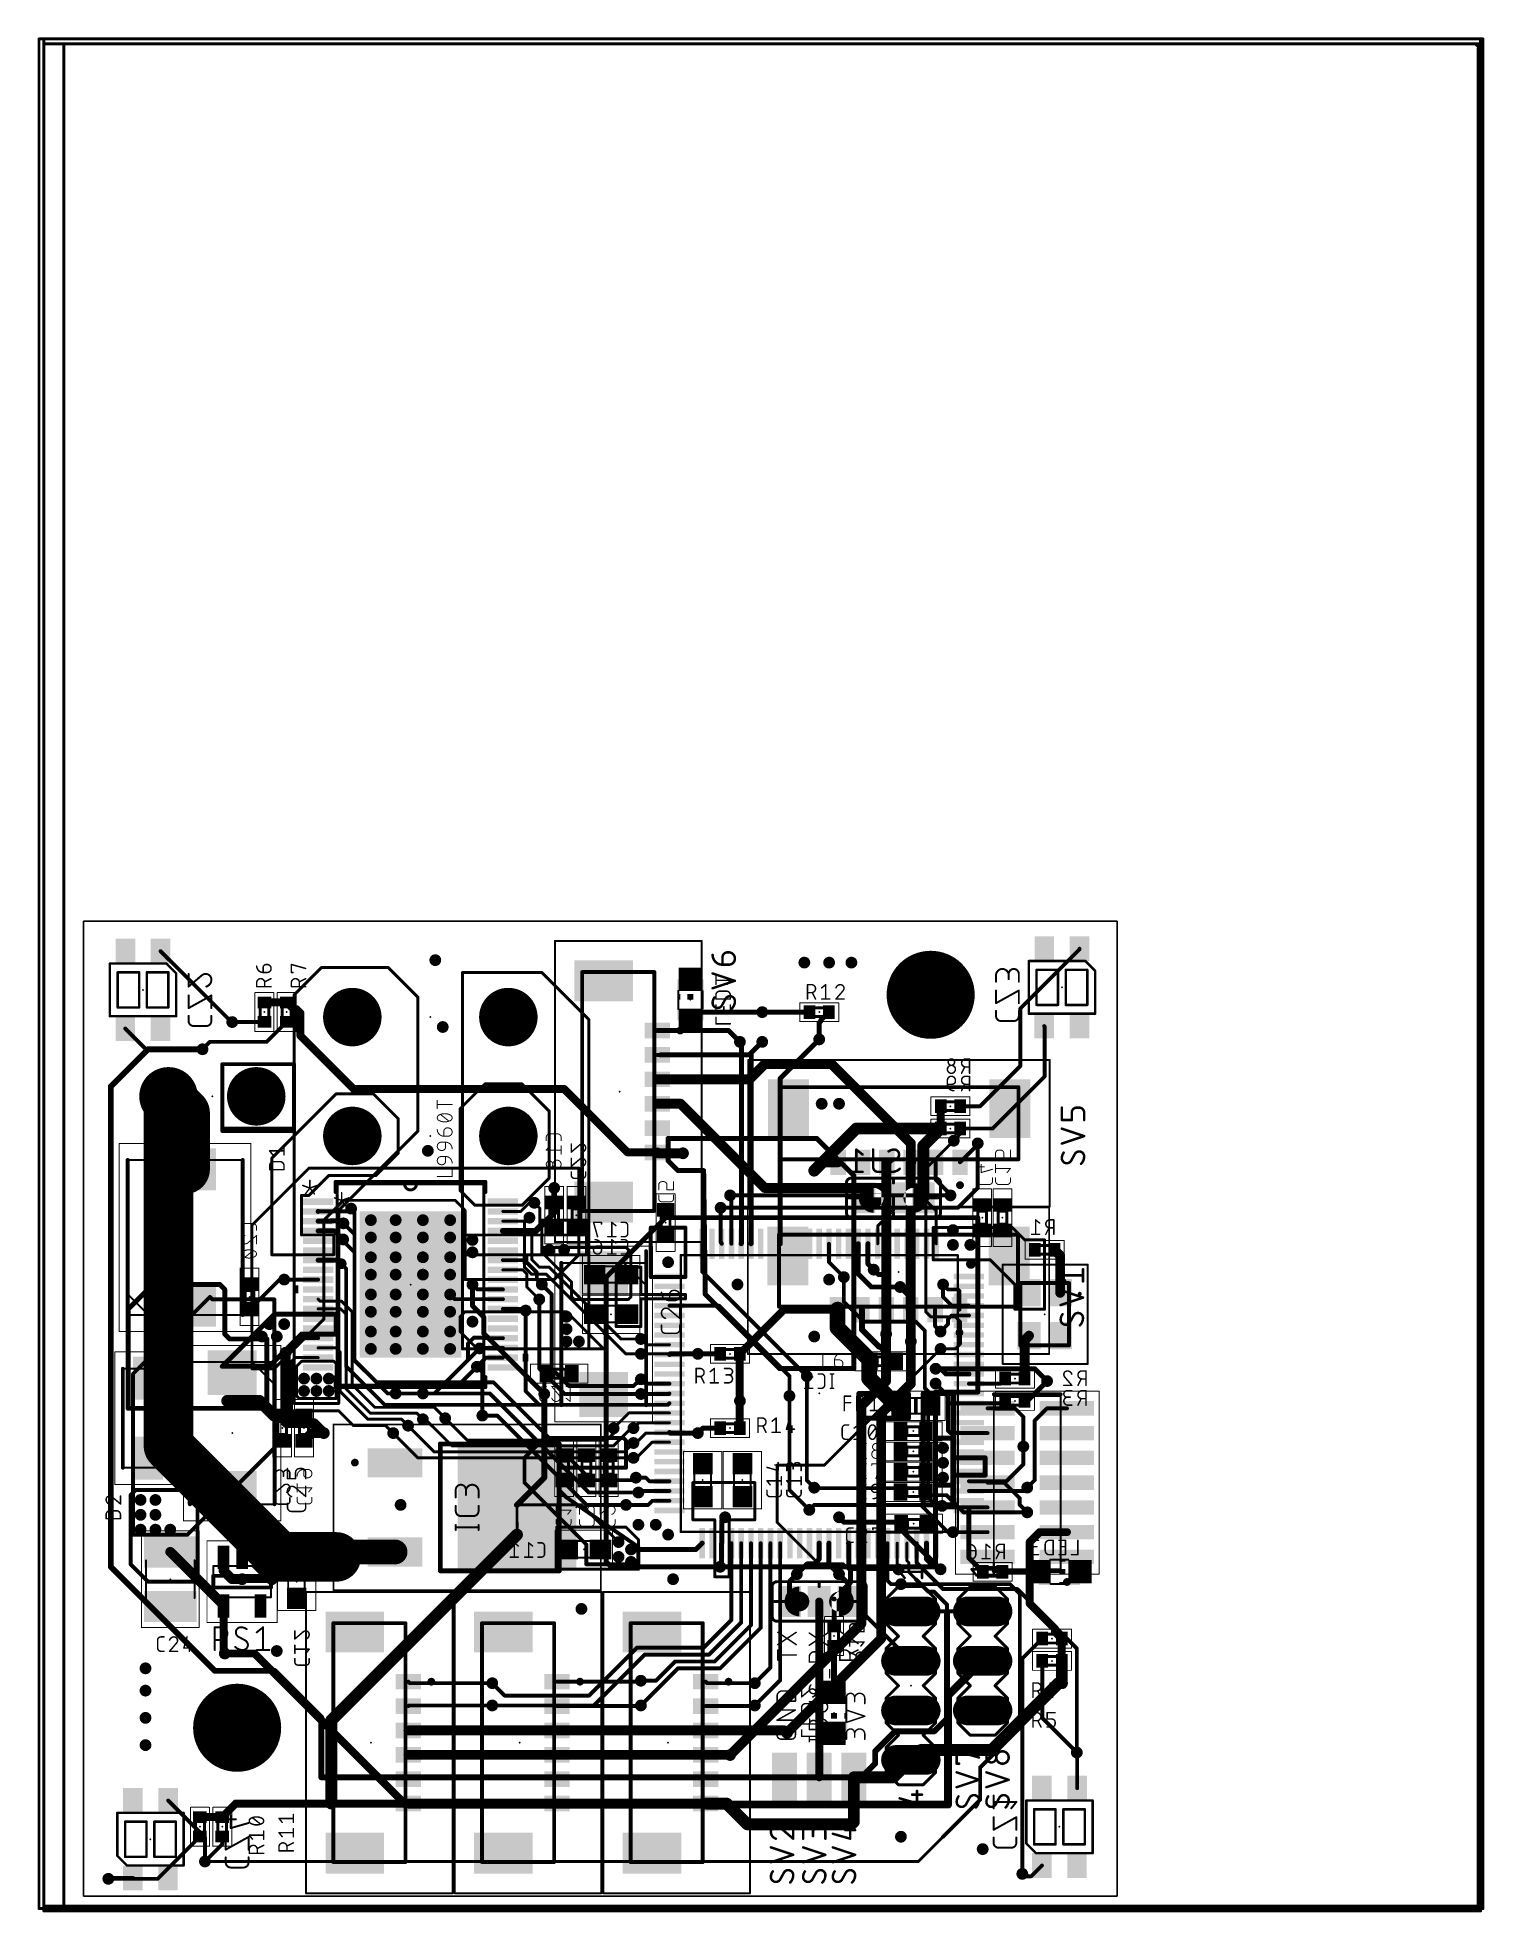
# Model space of a CAD drawing. Extents: x -2.4 to 71.8, y -0.8 to 95.3.
import ezdxf

# ---------------------------------------------------------------- set-up
doc = ezdxf.new("R2010")
doc.units = 0
for name, color, linetype in [('1', 12, 'CONTINUOUS'), ('15', 30, 'CONTINUOUS'), ('16', 132, 'CONTINUOUS'), ('17', 110, 'CONTINUOUS'), ('18', 110, 'CONTINUOUS'), ('2', 41, 'CONTINUOUS'), ('20', 31, 'CONTINUOUS'), ('21', 253, 'CONTINUOUS'), ('22', 253, 'CONTINUOUS'), ('23', 53, 'CONTINUOUS'), ('24', 53, 'CONTINUOUS'), ('25', 253, 'CONTINUOUS'), ('26', 253, 'CONTINUOUS'), ('39', 12, 'CONTINUOUS'), ('40', 132, 'CONTINUOUS'), ('51', 253, 'CONTINUOUS'), ('52', 253, 'CONTINUOUS')]:
    doc.layers.add(name, color=color, linetype=linetype)

# ---------------------------------------------------------------- blocks, each defined once
blk = doc.blocks.new('RECT')
blk.add_solid([(-0.5, -0.5), (0.5, -0.5), (-0.5, 0.5), (0.5, 0.5)])
blk = doc.blocks.new('LONGP100')
at = {"const_width": 1}
blk.add_lwpolyline([(-0.5, 0), (0.5, 0)], dxfattribs=at)
at = {"const_width": 0.5}
for points in [[(-0.5, 0.25, 1), (-0.5, -0.25)], [(0.5, -0.25, 1), (0.5, 0.25)]]:
    blk.add_lwpolyline(points, format="xyb", dxfattribs=at)
blk = doc.blocks.new('ROUNDP')
at = {"const_width": 0.5}
blk.add_lwpolyline([(0, -0.25, 1), (0, 0.25, 1), (0, -0.25)], format="xyb", dxfattribs=at)
blk = doc.blocks.new('ROUNDV')
at = {"const_width": 0.5}
blk.add_lwpolyline([(0, -0.25, 1), (0, 0.25, 1), (0, -0.25)], format="xyb", dxfattribs=at)

msp = doc.modelspace()

# ---------------------------------------------------------------- linework, layer by layer
at = {"layer": '1'}
for points, const_width in [([(-2.032, 94.996), (-2.032, -0.762)], 0.1524), ([(71.374, 94.996), (-2.032, 94.996)], 0.1524), ([(71.628, 94.742), (71.374, 94.996)], 0.1524), ([(71.501, -0.762), (71.501, 94.742)], 0.1524), ([(71.501, 94.742), (71.628, 94.742)], 0.1524), ([(9.271, 45.839), (10.414, 45.839)], 0.4064), ([(10.414, 45.839), (10.7583, 45.4947)], 0.4064), ([(10.7583, 45.4947), (10.9113, 45.4947)], 0.4064), ([(10.9113, 45.4947), (11.1197, 45.2863)], 0.4064), ([(11.1197, 45.2863), (11.1197, 44.1253)], 0.4064), ([(37.219, 45.339), (34.798, 45.339)], 0.254), ([(38.219, 45.339), (37.7985, 44.9185)], 0.254), ([(7.62, 44.831), (9.263, 44.831)], 0.2), ([(9.263, 44.831), (9.271, 44.839)], 0.2), ([(10.414, 44.839), (9.39, 43.815)], 0.2), ([(11.1197, 44.1253), (13.843, 41.402)], 0.4064), ([(29.416, 44.393), (33.077, 44.393)], 0.254), ([(33.077, 44.393), (33.655, 43.815)], 0.254), ([(37.7985, 44.8732), (37.719, 44.7937)], 0.254), ([(37.719, 44.7937), (37.719, 43.942)], 0.254), ([(37.7985, 44.9185), (37.7985, 44.8732)], 0.254), ([(6.477, 43.815), (6.096, 43.434)], 0.2), ([(9.39, 43.815), (6.477, 43.815)], 0.2), ([(34.126, 43.143), (34.798, 43.815)], 0.254), ([(7.112, 42.672), (7.112, 39.37)], 0.2), ([(10.795, 42.672), (7.112, 42.672)], 0.2), ([(10.795, 39.37), (10.795, 42.672)], 0.2), ([(29.416, 43.143), (29.5731, 43.143)], 0.2), ([(29.5731, 43.143), (34.126, 43.143)], 0.254), ([(34.146, 41.893), (34.925, 42.672)], 0.508), ([(34.925, 42.672), (38.354, 42.672)], 0.508), ([(38.354, 42.672), (42.418, 38.608)], 0.508), ([(4.354, 41.021), (5.207, 40.168)], 2.54), ([(5.207, 40.168), (5.207, 37.282)], 2.54), ([(13.843, 41.402), (24.638, 41.402)], 0.4064), ([(20.574, 41.656), (19.304, 40.386)], 0.1524), ([(22.479, 41.656), (20.574, 41.656)], 0.1524), ([(23.876, 40.259), (22.479, 41.656)], 0.1524), ([(24.638, 41.402), (27.897, 38.143)], 0.4064), ([(29.416, 41.893), (34.146, 41.893)], 0.508), ([(9.652, 37.846), (12.954, 41.148)], 0.1524), ([(12.954, 41.148), (14.859, 41.148)], 0.1524), ([(14.859, 41.148), (16.129, 39.878)], 0.1524), ([(19.304, 40.386), (19.304, 36.195)], 0.1524), ([(29.416, 40.643), (30.604, 40.643)], 0.508), ([(30.604, 40.643), (34.925, 36.322)], 0.508), ([(7.112, 39.37), (10.795, 39.37)], 0.2), ([(16.129, 39.878), (16.129, 38.1)], 0.1524), ([(23.876, 36.83), (23.876, 40.259)], 0.1524), ([(42.418, 38.608), (42.418, 37.62)], 0.508), ([(44.938, 37.64), (45.906, 38.608)], 0.2), ([(45.906, 38.608), (45.847, 38.608)], 0.2), ([(9.652, 32.893), (9.652, 37.846)], 0.1524), ([(16.129, 38.1), (14.986, 36.957)], 0.1524), ([(27.897, 38.143), (29.416, 38.143)], 0.4064), ([(29.459, 38.1), (29.416, 38.143)], 0.508), ([(30.734, 38.1), (29.459, 38.1)], 0.508), ([(37.465, 37.211), (37.894, 37.64)], 0.508), ([(37.894, 37.64), (38.688, 37.64)], 0.508), ([(41.16, 37.612), (41.188, 37.64)], 0.508), ([(41.16, 36.322), (41.16, 37.612)], 0.508), ([(42.418, 37.62), (42.41, 37.612)], 0.508), ([(42.41, 30.079), (42.41, 37.612)], 0.508), ([(42.418, 37.62), (42.438, 37.64)], 0.508), ([(43.688, 37.64), (43.688, 36.751)], 0.2), ([(12.573, 36.957), (11.557, 35.941)], 0.1524), ([(14.986, 36.957), (12.573, 36.957)], 0.1524), ([(22.479, 35.433), (23.876, 36.83)], 0.1524), ([(34.925, 36.322), (41.16, 36.322)], 0.508), ([(41.16, 31.877), (41.16, 36.322)], 0.508), ([(44.45, 35.989), (43.688, 36.751)], 0.2), ([(11.557, 35.941), (11.176, 35.941)], 0.1524), ([(11.176, 35.941), (11.176, 33.909)], 0.1524), ([(19.304, 36.195), (20.066, 35.433)], 0.1524), ([(22.86, 35.56), (22.419, 35.119)], 0.1524), ([(23.114, 35.56), (22.86, 35.56)], 0.1524), ([(24.13, 35.052), (24.13, 36.322)], 0.3048), ([(44.45, 35.989), (44.45, 35.941)], 0.2), ([(12.0269, 35.119), (12.0314, 35.1235)], 0.254), ([(12.0269, 34.619), (12.7043, 34.619)], 0.254), ([(12.0314, 35.1235), (13.5894, 35.1278)], 0.2), ([(12.69, 34.6333), (12.7043, 34.619)], 0.254), ([(13.452, 34.6333), (12.69, 34.6333)], 0.254), ([(13.452, 34.6333), (13.325, 34.5063)], 0.254), ([(13.589, 35.1358), (13.716, 35.2628)], 0.2), ([(13.5894, 35.1278), (13.589, 35.1358)], 0.2), ([(20.066, 35.433), (22.479, 35.433)], 0.1524), ([(21.5011, 35.119), (22.419, 35.119)], 0.1524), ([(21.5011, 34.619), (22.681, 34.619)], 0.1524), ([(22.681, 34.619), (22.86, 34.798)], 0.1524), ([(23.197, 34.119), (24.13, 35.052)], 0.3048), ([(11.176, 33.909), (12.827, 33.909)], 0.1524), ([(12.0269, 34.119), (12.871, 34.119)], 0.254), ([(13.3096, 33.6804), (12.871, 34.119)], 0.254), ([(12.827, 33.909), (12.827, 32.893)], 0.1524), ([(25.781, 33.909), (19.431, 33.909)], 0.1524), ([(19.431, 33.909), (19.431, 32.893)], 0.1524), ([(21.5011, 34.119), (23.197, 34.119)], 0.3048), ([(25.781, 32.893), (25.781, 33.909)], 0.1524), ([(12.827, 32.893), (9.652, 32.893)], 0.1524), ([(12.0269, 32.619), (13.0248, 32.619)], 0.254), ([(13.0248, 32.619), (13.208, 32.4358)], 0.254), ([(19.431, 32.893), (25.781, 32.893)], 0.1524), ([(21.5011, 32.619), (22.6038, 32.619)], 0.2), ([(23.241, 31.9818), (22.6038, 32.619)], 0.2), ([(27.813, 33.274), (23.622, 33.274)], 0.1524), ([(23.622, 33.274), (23.622, 32.893)], 0.1524), ([(23.622, 32.893), (25.019, 31.496)], 0.1524), ([(28.067, 33.02), (27.813, 33.274)], 0.1524), ([(28.067, 30.734), (28.067, 33.02)], 0.1524), ([(22.5183, 32.119), (21.5011, 32.119)], 0.1524), ([(22.733, 31.9043), (22.5183, 32.119)], 0.1524), ([(22.733, 31.2393), (22.733, 31.9043)], 0.1524), ([(23.241, 31.9818), (23.241, 31.623)], 0.2), ([(40.767, 31.877), (40.513, 32.131)], 0.254), ([(41.16, 31.877), (40.767, 31.877)], 0.254), ([(41.16, 30.079), (41.16, 31.877)], 0.508), ([(3.556, 31.369), (2.286, 30.099)], 0.254), ([(6.985, 31.369), (3.556, 31.369)], 0.254), ([(7.239, 31.115), (6.985, 31.369)], 0.254), ([(7.239, 28.829), (7.239, 31.115)], 0.254), ([(10.287, 31.623), (12.0229, 31.623)], 0.2), ([(12.0229, 31.623), (12.0269, 31.619)], 0.2), ([(19.038, 30.619), (18.796, 30.861)], 0.2032), ([(20.189, 31.119), (19.939, 31.369)], 0.2), ([(21.5011, 31.119), (20.189, 31.119)], 0.2), ([(23.3653, 30.607), (22.733, 31.2393)], 0.1524), ([(23.495, 31.369), (23.241, 31.623)], 0.2), ([(25.019, 31.496), (25.019, 30.734)], 0.1524), ([(25.019, 30.734), (25.146, 30.607)], 0.1524), ([(27.94, 30.607), (28.067, 30.734)], 0.1524), ([(41.8685, 31.242), (42.41, 30.7005)], 0.254), ([(42.41, 30.7005), (42.41, 30.079)], 0.254), ([(44.069, 31.369), (44.323, 31.115)], 0.2), ([(44.323, 31.115), (44.831, 31.115)], 0.2), ([(44.831, 31.115), (44.91, 31.036)], 0.2), ([(44.91, 31.036), (44.91, 30.079)], 0.2), ([(2.286, 30.099), (2.286, 25.019)], 0.254), ([(9.779, 29.845), (7.112, 27.178)], 0.254), ([(12.954, 29.845), (9.779, 29.845)], 0.254), ([(12.0269, 30.619), (12.1331, 30.5128)], 0.1524), ([(12.0269, 30.119), (13.188, 30.119)], 0.1524), ([(12.1331, 30.5128), (13.2254, 30.5128)], 0.1524), ([(12.954, 28.829), (12.954, 29.845)], 0.254), ([(13.188, 30.119), (13.4622, 29.8448)], 0.1524), ([(13.2254, 30.5128), (13.7671, 29.9711)], 0.1524), ([(13.4622, 29.8448), (13.4622, 26.0096)], 0.1524), ([(13.7671, 29.9711), (13.7671, 26.2379)], 0.1524), ([(21.5011, 30.619), (19.038, 30.619)], 0.2032), ([(19.304, 29.718), (19.558, 29.972)], 0.1524), ([(19.558, 29.972), (24.765, 29.972)], 0.1524), ([(21.5011, 30.119), (22.5837, 30.119)], 0.2), ([(22.5837, 30.119), (22.6683, 30.0343)], 0.2), ([(24.765, 29.972), (26.67, 28.067)], 0.1524), ([(25.146, 30.607), (27.94, 30.607)], 0.1524), ([(33.647, 27.813), (35.913, 30.079)], 0.4064), ([(35.913, 30.079), (38.66, 30.079)], 0.4064), ([(38.66, 29.143), (38.66, 30.079)], 0.8128), ([(39.91, 30.079), (39.91, 29.051)], 0.3048), ([(41.16, 28.841), (41.16, 30.079)], 0.508), ([(42.418, 30.071), (42.41, 30.079)], 0.508), ([(42.418, 28.448), (42.418, 30.071)], 0.508), ([(43.66, 30.079), (43.66, 29.238)], 0.2), ([(7.493, 28.575), (7.239, 28.829)], 0.254), ([(9.525, 27.178), (11.176, 28.829)], 0.254), ([(11.176, 28.829), (12.954, 28.829)], 0.254), ([(19.304, 28.956), (19.304, 29.718)], 0.1524), ([(20.193, 28.067), (19.304, 28.956)], 0.1524), ([(40.371, 27.432), (38.66, 29.143)], 0.8128), ([(39.91, 29.051), (40.7741, 28.1869)], 0.3048), ([(41.16, 28.841), (41.148, 28.829)], 0.508), ([(43.66, 29.238), (43.942, 28.956)], 0.2), ([(9.398, 28.575), (7.493, 28.575)], 0.254), ([(9.398, 25.019), (9.398, 28.575)], 0.254), ([(10.3562, 27.8708), (11.1045, 28.619)], 0.2), ([(11.1045, 28.619), (12.0269, 28.619)], 0.2), ([(12.0269, 28.119), (12.9425, 28.119)], 0.1524), ([(12.9425, 28.119), (13.1573, 27.9042)], 0.1524), ([(13.1573, 27.9042), (13.1573, 25.8826)], 0.1524), ([(20.0109, 28.6469), (19.7147, 28.3507)], 0.2), ([(19.7147, 28.3507), (19.7147, 27.5082)], 0.2), ([(20.5343, 28.6469), (20.0109, 28.6469)], 0.2), ([(26.67, 28.067), (20.193, 28.067)], 0.1524), ([(20.3312, 28.119), (20.3046, 28.0924)], 0.2), ([(21.5011, 28.119), (20.3312, 28.119)], 0.2), ([(20.5622, 28.619), (20.5343, 28.6469)], 0.2), ([(21.5011, 28.619), (20.5622, 28.619)], 0.2), ([(32.647, 27.813), (31.496, 27.813)], 0.254), ([(33.647, 27.813), (33.647, 24.003)], 0.4064), ([(40.7741, 28.1869), (40.8473, 28.1869)], 0.3048), ([(40.8473, 28.1869), (41.6022, 27.432)], 0.3048), ([(7.112, 27.178), (9.525, 27.178)], 0.254), ([(10.668, 27.432), (10.855, 27.619)], 0.1524), ([(10.668, 24.892), (10.668, 27.432)], 0.1524), ([(10.855, 27.619), (12.0269, 27.619)], 0.1524), ([(11.176, 27.432), (10.922, 27.178)], 0.1524), ([(10.922, 27.178), (10.922, 25.654)], 0.1524), ([(12.827, 27.432), (11.176, 27.432)], 0.1524), ([(12.954, 27.305), (12.827, 27.432)], 0.1524), ([(12.954, 25.527), (12.954, 27.305)], 0.1524), ([(19.7147, 27.5082), (17.9885, 25.782)], 0.2), ([(20.634, 27.619), (20.1676, 27.1526)], 0.2), ([(20.447, 26.8732), (20.1676, 27.1526)], 0.2), ([(20.447, 26.8732), (20.447, 24.646)], 0.2), ([(20.634, 27.619), (21.5011, 27.619)], 0.2), ([(40.2795, 27.3405), (40.2795, 26.5596)], 0.8128), ([(41.6931, 25.146), (40.2795, 26.5596)], 0.8128), ([(40.371, 27.432), (40.2795, 27.3405)], 0.508), ([(41.6022, 27.432), (41.671, 27.432)], 0.3048), ([(13.4622, 26.0096), (14.7067, 24.7651)], 0.1524), ([(13.7671, 26.2379), (14.935, 25.07)], 0.1524), ([(43.688, 26.289), (44.323, 25.654)], 0.2), ([(2.286, 25.019), (9.398, 25.019)], 0.254), ([(10.922, 25.654), (11.049, 25.527)], 0.1524), ([(11.049, 25.527), (12.954, 25.527)], 0.1524), ([(13.1573, 25.8826), (14.5797, 24.4602)], 0.1524), ([(14.935, 25.07), (17.983, 25.07)], 0.1524), ([(17.9885, 25.782), (17.399, 25.782)], 0.2), ([(17.983, 25.07), (18.542, 24.511)], 0.1524), ([(23.622, 25.755), (23.622, 21.465)], 0.3048), ([(33.655, 25.4), (33.647, 25.392)], 0.254), ([(33.647, 25.392), (33.647, 24.003)], 0.254), ([(39.751, 24.511), (39.751, 25.781)], 0.254), ([(39.751, 25.781), (42.291, 25.781)], 0.254), ([(41.872, 25.146), (41.6931, 25.146)], 0.8128), ([(42.291, 25.781), (42.291, 24.511)], 0.254), ([(43.053, 25.781), (43.053, 20.066)], 0.254), ([(44.577, 25.781), (43.053, 25.781)], 0.254), ([(44.323, 25.654), (44.323, 23.876)], 0.2), ([(44.577, 20.066), (44.577, 25.781)], 0.254), ([(46.352, 25.019), (47.752, 25.019)], 0.2), ([(48.1854, 24.5856), (47.752, 25.019)], 0.2), ([(49.403, 25.019), (48.768, 24.384)], 0.2), ([(50.422, 25.019), (49.403, 25.019)], 0.2), ([(13.081, 24.892), (10.668, 24.892)], 0.1524), ([(13.843, 24.13), (13.081, 24.892)], 0.1524), ([(15.494, 24.13), (13.843, 24.13)], 0.1524), ([(14.5797, 24.4602), (16.3068, 24.4602)], 0.1524), ([(14.7067, 24.7651), (17.0915, 24.7651)], 0.1524), ([(15.494, 24.13), (15.875, 23.749)], 0.1524), ([(16.637, 24.13), (16.3068, 24.4602)], 0.1524), ([(17.0915, 24.7651), (17.399, 24.4576)], 0.1524), ([(31.75, 24.003), (31.496, 23.749)], 0.254), ([(32.647, 24.003), (31.75, 24.003)], 0.254), ([(42.291, 24.511), (39.751, 24.511)], 0.254), ([(48.1854, 23.0616), (48.1854, 24.5856)], 0.2), ([(48.768, 24.384), (48.768, 21.336)], 0.2), ([(44.45, 23.749), (44.323, 23.876)], 0.2), ([(46.352, 23.749), (44.45, 23.749)], 0.2), ([(23.622, 21.465), (22.223, 20.066)], 0.3048), ([(31.242, 19.304), (31.242, 21.209)], 0.1524), ([(31.242, 21.209), (34.417, 21.209)], 0.1524), ([(34.417, 21.209), (34.417, 19.304)], 0.1524), ([(47.2041, 21.209), (46.352, 21.209)], 0.2), ([(47.9995, 20.4136), (47.2041, 21.209)], 0.2), ([(48.768, 21.336), (48.387, 20.955)], 0.2), ([(2.413, 20.574), (2.667, 20.828)], 0.2), ([(2.413, 17.018), (2.413, 20.574)], 0.2), ([(2.667, 20.828), (5.842, 20.828)], 0.2), ([(5.842, 20.828), (5.842, 16.129)], 0.2), ([(47.9995, 20.0725), (47.9995, 20.4136)], 0.2), ([(22.223, 19.939), (22.223, 20.066)], 0.1524), ([(22.223, 20.066), (25.527, 20.066)], 0.1524), ([(22.223, 19.939), (22.223, 19.179)], 0.1524), ([(22.223, 19.179), (22.225, 19.177)], 0.1524), ([(22.225, 19.177), (22.225, 18.542)], 0.1524), ([(25.527, 20.066), (27.432, 18.161)], 0.1524), ([(32.3596, 19.304), (31.242, 19.304)], 0.1524), ([(32.3596, 16.383), (32.3596, 19.304)], 0.1524), ([(34.417, 19.304), (33.0962, 19.304)], 0.1524), ([(33.0962, 19.304), (33.0962, 16.383)], 0.1524), ([(38.989, 19.177), (38.735, 19.431)], 0.254), ([(41.8442, 19.177), (38.989, 19.177)], 0.254), ([(41.9204, 19.1008), (41.8442, 19.177)], 0.254), ([(43.053, 20.066), (44.577, 20.066)], 0.254), ([(44.0912, 19.939), (44.0166, 20.0136)], 0.2), ([(46.352, 19.939), (44.0912, 19.939)], 0.2), ([(48.387, 19.685), (47.9995, 20.0725)], 0.2), ([(12.954, 17.399), (13.208, 17.653)], 1.27), ([(22.223, 18.54), (12.7, 9.017)], 0.6096), ([(13.208, 17.653), (15.973, 17.653)], 1.27), ([(22.225, 18.542), (22.223, 18.54)], 0.1524), ([(27.813, 18.923), (24.257, 18.923)], 0.1524), ([(24.257, 18.923), (24.257, 16.764)], 0.1524), ([(28.448, 18.288), (27.813, 18.923)], 0.1524), ([(28.448, 16.764), (28.448, 18.288)], 0.1524), ([(41.9204, 18.7856), (41.9204, 19.1008)], 0.254), ([(43.942, 16.764), (41.9204, 18.7856)], 0.254), ([(44.577, 18.669), (46.352, 18.669)], 0.2), ([(48.514, 18.161), (49.022, 18.669)], 0.4064), ([(48.514, 15.004), (48.514, 18.161)], 0.4064), ([(49.022, 18.669), (50.422, 18.669)], 0.4064), ([(4.445, 17.656), (7.178, 14.923)], 0.508), ([(7.178, 17.379), (7.178, 16.698)], 0.508), ([(9.078, 17.379), (9.078, 16.83)], 0.508), ([(3.302, 16.129), (2.413, 17.018)], 0.2), ([(7.62, 16.256), (7.178, 16.698)], 0.508), ([(8.128, 16.256), (7.62, 16.256)], 0.508), ([(9.652, 16.256), (8.128, 16.256)], 0.4064), ([(9.652, 16.256), (9.078, 16.83)], 0.508), ([(24.257, 16.764), (28.448, 16.764)], 0.1524), ([(33.0962, 16.383), (32.3596, 16.383)], 0.1524), ([(36.195, 16.129), (36.576, 16.51)], 0.254), ([(39.243, 16.002), (38.735, 16.51)], 0.254), ([(5.842, 16.129), (3.302, 16.129)], 0.2), ([(36.195, 15.113), (36.195, 16.129)], 0.254), ([(39.243, 15.113), (39.243, 16.002)], 0.254), ([(7.178, 14.923), (7.178, 14.879)], 0.508), ([(7.178, 14.879), (7.178, 12.507)], 0.4064), ([(37.719, 15.113), (37.719, 6.096)], 0.4064), ([(49.8127, 13.7053), (48.514, 15.004)], 0.4064), ([(49.8127, 13.5523), (49.8127, 13.7053)], 0.4064), ([(50.157, 13.208), (49.8127, 13.5523)], 0.4064), ([(7.239, 12.446), (7.178, 12.507)], 0.4064), ([(48.133, 12.184), (49.157, 13.208)], 0.2), ([(50.157, 12.065), (50.157, 13.208)], 0.4064), ([(48.133, 1.143), (48.133, 12.184)], 0.2), ([(49.157, 9.136), (49.157, 12.065)], 0.2), ([(50.157, 10.93), (50.157, 12.065)], 0.6096), ([(16.734, 10.922), (16.657, 10.999)], 0.2), ([(20.955, 10.922), (16.734, 10.922)], 0.2), ([(28.525, 10.999), (24.277, 10.999)], 0.2), ([(28.575, 11.049), (28.525, 10.999)], 0.2), ([(31.974, 10.922), (31.897, 10.999)], 0.2), ([(34.417, 10.922), (31.974, 10.922)], 0.2), ([(50.165, 10.922), (50.157, 10.93)], 0.6096), ([(16.687, 9.779), (16.657, 9.749)], 0.2), ([(20.955, 9.779), (16.687, 9.779)], 0.2), ([(28.545, 9.749), (24.277, 9.749)], 0.2), ([(28.575, 9.779), (28.545, 9.749)], 0.2), ([(34.387, 9.749), (31.897, 9.749)], 0.2), ([(34.417, 9.779), (34.387, 9.749)], 0.2), ([(12.7, 4.749), (12.7, 9.017)], 0.6096), ([(16.657, 8.499), (24.277, 8.499)], 0.508), ([(24.277, 8.499), (31.897, 8.499)], 0.508), ([(31.897, 8.499), (35.951, 8.499)], 0.508), ([(35.951, 8.499), (36.068, 8.382)], 0.508), ([(50.927, 7.366), (49.157, 9.136)], 0.2), ([(42.418, 6.985), (42.926, 7.493)], 0.6096), ([(42.926, 7.493), (45.212, 7.493)], 0.6096), ([(16.657, 7.249), (24.277, 7.249)], 0.508), ([(24.277, 7.249), (31.897, 7.249)], 0.508), ([(31.897, 7.249), (33.137, 7.249)], 0.508), ([(33.137, 7.249), (33.147, 7.239)], 0.508), ([(41.529, 6.096), (42.418, 6.985)], 0.6096), ([(39.497, 3.81), (39.497, 6.096)], 0.6096), ([(39.497, 6.096), (41.529, 6.096)], 0.6096), ([(7.112, 4.056), (7.805, 4.749)], 0.4064), ([(7.805, 4.749), (12.7, 4.749)], 0.4064), ([(12.7, 4.749), (16.657, 4.749)], 0.4064), ([(16.657, 4.749), (24.277, 4.749)], 0.508), ([(24.277, 4.749), (31.897, 4.749)], 0.508), ([(31.897, 4.749), (32.97, 4.749)], 0.6096), ([(32.97, 4.749), (34.036, 3.683)], 0.6096), ([(5.969, 4.056), (7.112, 4.056)], 0.4064), ([(34.036, 3.683), (39.37, 3.683)], 0.6096), ([(39.37, 3.683), (39.497, 3.81)], 0.6096), ([(5.969, 3.056), (3.802, 0.889)], 0.2), ([(7.112, 3.056), (7.112, 2.667)], 0.2), ([(7.112, 2.667), (6.223, 1.778)], 0.2), ([(3.802, 0.889), (1.27, 0.889)], 0.2), ([(-2.032, -0.762), (71.501, -0.762)], 0.1524)]:
    msp.add_lwpolyline(points, dxfattribs=dict(at, const_width=const_width))
for points, const_width in [([(-1.9939, 94.996, 1), (-2.0701, 94.996)], 0.0762), ([(-2.032, 95.0341, 1), (-2.032, 94.9579)], 0.0762), ([(71.4009, 95.0229, 1), (71.3471, 94.9691)], 0.0762), ([(71.374, 94.9579, 1), (71.374, 95.0341)], 0.0762), ([(71.5391, 94.742, 1), (71.4629, 94.742)], 0.0762), ([(71.501, 94.7801, 1), (71.501, 94.7039)], 0.0762), ([(71.6011, 94.7151, 1), (71.6549, 94.7689)], 0.0762), ([(71.628, 94.7039, 1), (71.628, 94.7801)], 0.0762), ([(9.271, 45.9406, 1), (9.271, 45.7374)], 0.2032), ([(10.4858, 45.9108, 1), (10.3422, 45.7672)], 0.2032), ([(10.414, 45.7374, 1), (10.414, 45.9406)], 0.2032), ([(10.7583, 45.5963, 1), (10.7583, 45.3931)], 0.2032), ([(10.6865, 45.4229, 1), (10.8301, 45.5665)], 0.2032), ([(10.9832, 45.5665, 1), (10.8395, 45.4229)], 0.2032), ([(10.9113, 45.3931, 1), (10.9113, 45.5963)], 0.2032), ([(11.2213, 45.2863, 1), (11.0181, 45.2863)], 0.2032), ([(11.0479, 45.2145, 1), (11.1915, 45.3582)], 0.2032), ([(34.798, 45.4025, 1), (34.798, 45.2755)], 0.127), ([(37.219, 45.2755, 1), (37.219, 45.4025)], 0.127), ([(38.2639, 45.2941, 1), (38.1741, 45.3839)], 0.127), ([(7.62, 44.881, 1), (7.62, 44.781)], 0.1), ([(9.2276, 44.8664, 1), (9.2984, 44.7956)], 0.1), ([(9.3064, 44.8036, 1), (9.2356, 44.8744)], 0.1), ([(9.263, 44.781, 1), (9.263, 44.881)], 0.1), ([(10.4494, 44.8036, 1), (10.3786, 44.8744)], 0.1), ([(11.1915, 44.1971, 1), (11.0479, 44.0535)], 0.2032), ([(29.416, 44.4565, 1), (29.416, 44.3295)], 0.127), ([(33.1219, 44.4379, 1), (33.0321, 44.3481)], 0.127), ([(33.077, 44.3295, 1), (33.077, 44.4565)], 0.127), ([(37.7825, 44.7937, 1), (37.6555, 44.7937)], 0.127), ([(37.6741, 44.8386, 1), (37.7639, 44.7488)], 0.127), ([(37.862, 44.9185, 1), (37.735, 44.9185)], 0.127), ([(37.7536, 44.9634, 1), (37.8434, 44.8736)], 0.127), ([(37.735, 44.8732, 1), (37.862, 44.8732)], 0.127), ([(37.8434, 44.8283, 1), (37.7536, 44.9181)], 0.127), ([(6.0606, 43.4694, 1), (6.1314, 43.3986)], 0.1), ([(6.477, 43.865, 1), (6.477, 43.765)], 0.1), ([(6.5124, 43.7796, 1), (6.4416, 43.8504)], 0.1), ([(9.3546, 43.8504, 1), (9.4254, 43.7796)], 0.1), ([(9.39, 43.765, 1), (9.39, 43.865)], 0.1), ([(11.0181, 44.1253, 1), (11.2213, 44.1253)], 0.2032), ([(33.6101, 43.7701, 1), (33.6999, 43.8599)], 0.127), ([(34.8429, 43.7701, 1), (34.7531, 43.8599)], 0.127), ([(37.6555, 43.942, 1), (37.7825, 43.942)], 0.127), ([(7.162, 42.672, 1), (7.062, 42.672)], 0.1), ([(7.112, 42.722, 1), (7.112, 42.622)], 0.1), ([(10.845, 42.672, 1), (10.745, 42.672)], 0.1), ([(10.795, 42.622, 1), (10.795, 42.722)], 0.1), ([(29.416, 43.193, 1), (29.416, 43.093)], 0.1), ([(29.5731, 43.2065, 1), (29.5731, 43.0795)], 0.127), ([(29.5731, 43.093, 1), (29.5731, 43.193)], 0.1), ([(34.0811, 43.1879, 1), (34.1709, 43.0981)], 0.127), ([(34.126, 43.0795, 1), (34.126, 43.2065)], 0.127), ([(34.925, 42.799, 1), (34.925, 42.545)], 0.254), ([(35.0148, 42.5822, 1), (34.8352, 42.7618)], 0.254), ([(38.4438, 42.7618, 1), (38.2642, 42.5822)], 0.254), ([(38.354, 42.545, 1), (38.354, 42.799)], 0.254), ([(4.803, 41.47, 1), (3.905, 40.572)], 1.27), ([(5.842, 40.168, 1), (4.572, 40.168)], 1.27), ([(13.843, 41.5036, 1), (13.843, 41.3004)], 0.2032), ([(13.7712, 41.3302, 1), (13.9148, 41.4738)], 0.2032), ([(20.574, 41.6941, 1), (20.574, 41.6179)], 0.0762), ([(20.6009, 41.6291, 1), (20.5471, 41.6829)], 0.0762), ([(22.5059, 41.6829, 1), (22.4521, 41.6291)], 0.0762), ([(22.479, 41.6179, 1), (22.479, 41.6941)], 0.0762), ([(24.7098, 41.4738, 1), (24.5662, 41.3302)], 0.2032), ([(24.638, 41.3004, 1), (24.638, 41.5036)], 0.2032), ([(29.416, 42.02, 1), (29.416, 41.766)], 0.254), ([(34.0562, 41.9828, 1), (34.2358, 41.8032)], 0.254), ([(34.146, 41.766, 1), (34.146, 42.02)], 0.254), ([(4.758, 39.719, 1), (5.656, 40.617)], 1.27), ([(12.954, 41.1861, 1), (12.954, 41.1099)], 0.0762), ([(12.9809, 41.1211, 1), (12.9271, 41.1749)], 0.0762), ([(14.8859, 41.1749, 1), (14.8321, 41.1211)], 0.0762), ([(14.859, 41.1099, 1), (14.859, 41.1861)], 0.0762), ([(19.3421, 40.386, 1), (19.2659, 40.386)], 0.0762), ([(19.2771, 40.4129, 1), (19.3309, 40.3591)], 0.0762), ([(29.416, 40.77, 1), (29.416, 40.516)], 0.254), ([(30.6938, 40.7328, 1), (30.5142, 40.5532)], 0.254), ([(30.604, 40.516, 1), (30.604, 40.77)], 0.254), ([(7.112, 39.42, 1), (7.112, 39.32)], 0.1), ([(10.795, 39.32, 1), (10.795, 39.42)], 0.1), ([(16.1671, 39.878, 1), (16.0909, 39.878)], 0.0762), ([(16.1021, 39.8511, 1), (16.1559, 39.9049)], 0.0762), ([(23.9141, 40.259, 1), (23.8379, 40.259)], 0.0762), ([(23.8491, 40.2321, 1), (23.9029, 40.2859)], 0.0762), ([(7.062, 39.37, 1), (7.162, 39.37)], 0.1), ([(10.745, 39.37, 1), (10.845, 39.37)], 0.1), ([(42.545, 38.608, 1), (42.291, 38.608)], 0.254), ([(42.3282, 38.5182, 1), (42.5078, 38.6978)], 0.254), ([(45.847, 38.658, 1), (45.847, 38.558)], 0.1), ([(45.9414, 38.5726, 1), (45.8706, 38.6434)], 0.1), ([(45.906, 38.558, 1), (45.906, 38.658)], 0.1), ([(4.572, 37.282, 1), (5.842, 37.282)], 1.27), ([(9.6901, 37.846, 1), (9.6139, 37.846)], 0.0762), ([(9.6251, 37.8729, 1), (9.6789, 37.8191)], 0.0762), ([(16.0909, 38.1, 1), (16.1671, 38.1)], 0.0762), ([(16.1559, 38.0731, 1), (16.1021, 38.1269)], 0.0762), ([(27.897, 38.2446, 1), (27.897, 38.0414)], 0.2032), ([(27.8252, 38.0712, 1), (27.9688, 38.2148)], 0.2032), ([(29.5058, 38.2328, 1), (29.3262, 38.0532)], 0.254), ([(29.459, 38.227, 1), (29.459, 37.973)], 0.254), ([(29.3692, 38.0102, 1), (29.5488, 38.1898)], 0.254), ([(29.416, 38.0414, 1), (29.416, 38.2446)], 0.2032), ([(30.734, 37.973, 1), (30.734, 38.227)], 0.254), ([(37.894, 37.767, 1), (37.894, 37.513)], 0.254), ([(37.9838, 37.5502, 1), (37.8042, 37.7298)], 0.254), ([(38.688, 37.513, 1), (38.688, 37.767)], 0.254), ([(41.287, 37.612, 1), (41.033, 37.612)], 0.254), ([(41.0702, 37.7018, 1), (41.2498, 37.5222)], 0.254), ([(41.2778, 37.5502, 1), (41.0982, 37.7298)], 0.254), ([(42.537, 37.612, 1), (42.283, 37.612)], 0.254), ([(42.3202, 37.7018, 1), (42.4998, 37.5222)], 0.254), ([(42.3282, 37.7098, 1), (42.5078, 37.5302)], 0.254), ([(42.291, 37.62, 1), (42.545, 37.62)], 0.254), ([(42.5078, 37.5302, 1), (42.3282, 37.7098)], 0.254), ([(42.5278, 37.5502, 1), (42.3482, 37.7298)], 0.254), ([(43.738, 37.64, 1), (43.638, 37.64)], 0.1), ([(44.9026, 37.6754, 1), (44.9734, 37.6046)], 0.1), ([(12.573, 36.9951, 1), (12.573, 36.9189)], 0.0762), ([(12.5999, 36.9301, 1), (12.5461, 36.9839)], 0.0762), ([(14.9591, 36.9839, 1), (15.0129, 36.9301)], 0.0762), ([(14.986, 36.9189, 1), (14.986, 36.9951)], 0.0762), ([(23.8379, 36.83, 1), (23.9141, 36.83)], 0.0762), ([(23.9029, 36.8031, 1), (23.8491, 36.8569)], 0.0762), ([(34.925, 36.449, 1), (34.925, 36.195)], 0.254), ([(37.3752, 37.3008, 1), (37.5548, 37.1212)], 0.254), ([(41.287, 36.322, 1), (41.033, 36.322)], 0.254), ([(41.16, 36.195, 1), (41.16, 36.449)], 0.254), ([(43.7234, 36.7864, 1), (43.6526, 36.7156)], 0.1), ([(43.638, 36.751, 1), (43.738, 36.751)], 0.1), ([(11.176, 35.9791, 1), (11.176, 35.9029)], 0.0762), ([(11.2141, 35.941, 1), (11.1379, 35.941)], 0.0762), ([(11.5301, 35.9679, 1), (11.5839, 35.9141)], 0.0762), ([(11.557, 35.9029, 1), (11.557, 35.9791)], 0.0762), ([(19.2659, 36.195, 1), (19.3421, 36.195)], 0.0762), ([(19.3309, 36.2219, 1), (19.2771, 36.1681)], 0.0762), ([(22.86, 35.5981, 1), (22.86, 35.5219)], 0.0762), ([(22.8869, 35.5331, 1), (22.8331, 35.5869)], 0.0762), ([(23.114, 35.5219, 1), (23.114, 35.5981)], 0.0762), ([(24.2062, 36.322, 1), (24.0538, 36.322)], 0.1524), ([(34.8352, 36.2322, 1), (35.0148, 36.4118)], 0.254), ([(41.033, 36.322, 1), (41.287, 36.322)], 0.254), ([(44.5, 35.989, 1), (44.4, 35.989)], 0.1), ([(44.4, 35.941, 1), (44.5, 35.941)], 0.1), ([(44.4146, 35.9536, 1), (44.4854, 36.0244)], 0.1), ([(11.982, 35.1639, 1), (12.0718, 35.0741)], 0.127), ([(12.0269, 34.6825, 1), (12.0269, 34.5555)], 0.127), ([(12.0763, 35.0786, 1), (11.9865, 35.1684)], 0.127), ([(12.0312, 35.1735, 1), (12.0315, 35.0735)], 0.1), ([(12.7349, 34.6782, 1), (12.6451, 34.5884)], 0.127), ([(12.69, 34.6968, 1), (12.69, 34.5698)], 0.127), ([(12.6594, 34.5741, 1), (12.7492, 34.6639)], 0.127), ([(12.7043, 34.5555, 1), (12.7043, 34.6825)], 0.127), ([(13.4969, 34.5884, 1), (13.4071, 34.6782)], 0.127), ([(13.452, 34.5698, 1), (13.452, 34.6968)], 0.127), ([(13.6389, 35.1385, 1), (13.5391, 35.133)], 0.1), ([(13.5536, 35.1711, 1), (13.6244, 35.1004)], 0.1), ([(13.5395, 35.1251, 1), (13.6394, 35.1306)], 0.1), ([(13.5896, 35.0778, 1), (13.5893, 35.1778)], 0.1), ([(13.7514, 35.2274, 1), (13.6806, 35.2981)], 0.1), ([(20.066, 35.4711, 1), (20.066, 35.3949)], 0.0762), ([(20.0391, 35.4061, 1), (20.0929, 35.4599)], 0.0762), ([(21.5011, 35.1571, 1), (21.5011, 35.0809)], 0.0762), ([(21.5011, 34.6571, 1), (21.5011, 34.5809)], 0.0762), ([(22.3921, 35.1459, 1), (22.4459, 35.0921)], 0.0762), ([(22.419, 35.0809, 1), (22.419, 35.1571)], 0.0762), ([(22.4521, 35.4599, 1), (22.5059, 35.4061)], 0.0762), ([(22.479, 35.3949, 1), (22.479, 35.4711)], 0.0762), ([(22.6541, 34.6459, 1), (22.7079, 34.5921)], 0.0762), ([(22.681, 34.5809, 1), (22.681, 34.6571)], 0.0762), ([(22.8869, 34.7711, 1), (22.8331, 34.8249)], 0.0762), ([(24.0538, 35.052, 1), (24.2062, 35.052)], 0.1524), ([(24.1839, 34.9981, 1), (24.0761, 35.1059)], 0.1524), ([(11.176, 33.9471, 1), (11.176, 33.8709)], 0.0762), ([(11.1379, 33.909, 1), (11.2141, 33.909)], 0.0762), ([(12.0269, 34.1825, 1), (12.0269, 34.0555)], 0.127), ([(12.9159, 34.1639, 1), (12.8261, 34.0741)], 0.127), ([(12.8651, 33.909, 1), (12.7889, 33.909)], 0.0762), ([(12.827, 33.8709, 1), (12.827, 33.9471)], 0.0762), ([(12.871, 34.0555, 1), (12.871, 34.1825)], 0.127), ([(13.2801, 34.5512, 1), (13.3699, 34.4614)], 0.127), ([(13.2647, 33.6355, 1), (13.3545, 33.7253)], 0.127), ([(19.431, 33.9471, 1), (19.431, 33.8709)], 0.0762), ([(19.4691, 33.909, 1), (19.3929, 33.909)], 0.0762), ([(21.5011, 34.1952, 1), (21.5011, 34.0428)], 0.1524), ([(23.1431, 34.1729, 1), (23.2509, 34.0651)], 0.1524), ([(23.197, 34.0428, 1), (23.197, 34.1952)], 0.1524), ([(25.8191, 33.909, 1), (25.7429, 33.909)], 0.0762), ([(25.781, 33.8709, 1), (25.781, 33.9471)], 0.0762), ([(9.652, 32.9311, 1), (9.652, 32.8549)], 0.0762), ([(9.6139, 32.893, 1), (9.6901, 32.893)], 0.0762), ([(12.0269, 32.6825, 1), (12.0269, 32.5555)], 0.127), ([(12.7889, 32.893, 1), (12.8651, 32.893)], 0.0762), ([(12.827, 32.8549, 1), (12.827, 32.9311)], 0.0762), ([(13.0697, 32.6639, 1), (12.9799, 32.5741)], 0.127), ([(13.0248, 32.5555, 1), (13.0248, 32.6825)], 0.127), ([(19.431, 32.9311, 1), (19.431, 32.8549)], 0.0762), ([(19.3929, 32.893, 1), (19.4691, 32.893)], 0.0762), ([(21.5011, 32.669, 1), (21.5011, 32.569)], 0.1), ([(22.6392, 32.6544, 1), (22.5685, 32.5836)], 0.1), ([(22.6038, 32.569, 1), (22.6038, 32.669)], 0.1), ([(23.622, 33.3121, 1), (23.622, 33.2359)], 0.0762), ([(23.6601, 33.274, 1), (23.5839, 33.274)], 0.0762), ([(23.5839, 32.893, 1), (23.6601, 32.893)], 0.0762), ([(23.6489, 32.9199, 1), (23.5951, 32.8661)], 0.0762), ([(25.7429, 32.893, 1), (25.8191, 32.893)], 0.0762), ([(25.781, 32.8549, 1), (25.781, 32.9311)], 0.0762), ([(27.8399, 33.3009, 1), (27.7861, 33.2471)], 0.0762), ([(27.813, 33.2359, 1), (27.813, 33.3121)], 0.0762), ([(28.1051, 33.02, 1), (28.0289, 33.02)], 0.0762), ([(28.0401, 32.9931, 1), (28.0939, 33.0469)], 0.0762), ([(13.1631, 32.3909, 1), (13.2529, 32.4807)], 0.127), ([(21.5011, 32.1571, 1), (21.5011, 32.0809)], 0.0762), ([(22.5453, 32.1459, 1), (22.4914, 32.0921)], 0.0762), ([(22.5183, 32.0809, 1), (22.5183, 32.1571)], 0.0762), ([(22.7711, 31.9043, 1), (22.6949, 31.9043)], 0.0762), ([(22.7061, 31.8774, 1), (22.7599, 31.9313)], 0.0762), ([(23.291, 31.9818, 1), (23.191, 31.9818)], 0.1), ([(23.2056, 31.9465, 1), (23.2764, 32.0172)], 0.1), ([(40.5579, 32.1759, 1), (40.4681, 32.0861)], 0.127), ([(40.767, 31.9405, 1), (40.767, 31.8135)], 0.127), ([(40.7221, 31.8321, 1), (40.8119, 31.9219)], 0.127), ([(41.287, 31.877, 1), (41.033, 31.877)], 0.254), ([(41.033, 31.877, 1), (41.287, 31.877)], 0.254), ([(41.16, 31.8135, 1), (41.16, 31.9405)], 0.127), ([(3.556, 31.4325, 1), (3.556, 31.3055)], 0.127), ([(3.6009, 31.3241, 1), (3.5111, 31.4139)], 0.127), ([(7.0299, 31.4139, 1), (6.9401, 31.3241)], 0.127), ([(6.985, 31.3055, 1), (6.985, 31.4325)], 0.127), ([(7.3025, 31.115, 1), (7.1755, 31.115)], 0.127), ([(7.1941, 31.0701, 1), (7.2839, 31.1599)], 0.127), ([(10.287, 31.673, 1), (10.287, 31.573)], 0.1), ([(12.0583, 31.6584, 1), (11.9875, 31.5876)], 0.1), ([(11.9915, 31.5836, 1), (12.0623, 31.6544)], 0.1), ([(12.0229, 31.573, 1), (12.0229, 31.673)], 0.1), ([(18.8319, 30.8969, 1), (18.7601, 30.8251)], 0.1016), ([(19.9744, 31.4044, 1), (19.9036, 31.3336)], 0.1), ([(20.189, 31.169, 1), (20.189, 31.069)], 0.1), ([(20.1536, 31.0836, 1), (20.2244, 31.1544)], 0.1), ([(21.5011, 31.069, 1), (21.5011, 31.169)], 0.1), ([(22.6949, 31.2393, 1), (22.7711, 31.2393)], 0.0762), ([(22.7599, 31.2662, 1), (22.7061, 31.2124)], 0.0762), ([(23.2764, 31.6584, 1), (23.2056, 31.5876)], 0.1), ([(23.191, 31.623, 1), (23.291, 31.623)], 0.1), ([(23.4596, 31.3336, 1), (23.5304, 31.4044)], 0.1), ([(25.0571, 31.496, 1), (24.9809, 31.496)], 0.0762), ([(25.0459, 30.7609, 1), (24.9921, 30.7071)], 0.0762), ([(24.9921, 31.4691, 1), (25.0459, 31.5229)], 0.0762), ([(28.0939, 30.7071, 1), (28.0401, 30.7609)], 0.0762), ([(41.9134, 31.2869, 1), (41.8236, 31.1971)], 0.127), ([(42.4735, 30.7005, 1), (42.3465, 30.7005)], 0.127), ([(42.3651, 30.6556, 1), (42.4549, 30.7454)], 0.127), ([(44.1044, 31.4044, 1), (44.0336, 31.3336)], 0.1), ([(44.323, 31.165, 1), (44.323, 31.065)], 0.1), ([(44.2876, 31.0796, 1), (44.3584, 31.1504)], 0.1), ([(44.8664, 31.1504, 1), (44.7956, 31.0796)], 0.1), ([(44.831, 31.065, 1), (44.831, 31.165)], 0.1), ([(44.96, 31.036, 1), (44.86, 31.036)], 0.1), ([(44.8746, 31.0006, 1), (44.9454, 31.0714)], 0.1), ([(2.3495, 30.099, 1), (2.2225, 30.099)], 0.127), ([(2.2411, 30.1439, 1), (2.3309, 30.0541)], 0.127), ([(9.779, 29.9085, 1), (9.779, 29.7815)], 0.127), ([(9.8239, 29.8001, 1), (9.7341, 29.8899)], 0.127), ([(12.0269, 30.1571, 1), (12.0269, 30.0809)], 0.0762), ([(12.0538, 30.6459, 1), (12, 30.5921)], 0.0762), ([(12.1331, 30.5509, 1), (12.1331, 30.4747)], 0.0762), ([(12.1062, 30.4859, 1), (12.16, 30.5397)], 0.0762), ([(13.0175, 29.845, 1), (12.8905, 29.845)], 0.127), ([(12.954, 29.7815, 1), (12.954, 29.9085)], 0.127), ([(13.2149, 30.1459, 1), (13.1611, 30.0921)], 0.0762), ([(13.2523, 30.5397, 1), (13.1985, 30.4859)], 0.0762), ([(13.188, 30.0809, 1), (13.188, 30.1571)], 0.0762), ([(13.2254, 30.4747, 1), (13.2254, 30.5509)], 0.0762), ([(13.5003, 29.8448, 1), (13.4241, 29.8448)], 0.0762), ([(13.4353, 29.8179, 1), (13.4891, 29.8717)], 0.0762), ([(13.8052, 29.9711, 1), (13.729, 29.9711)], 0.0762), ([(13.7402, 29.9442, 1), (13.794, 29.998)], 0.0762), ([(19.038, 30.6698, 1), (19.038, 30.5682)], 0.1016), ([(19.0021, 30.5831, 1), (19.0739, 30.6549)], 0.1016), ([(19.558, 30.0101, 1), (19.558, 29.9339)], 0.0762), ([(19.5849, 29.9451, 1), (19.5311, 29.9989)], 0.0762), ([(21.5011, 30.169, 1), (21.5011, 30.069)], 0.1), ([(21.5011, 30.5682, 1), (21.5011, 30.6698)], 0.1016), ([(22.619, 30.1544, 1), (22.5483, 30.0836)], 0.1), ([(22.5837, 30.069, 1), (22.5837, 30.169)], 0.1), ([(22.633, 29.999, 1), (22.7037, 30.0697)], 0.1), ([(23.3384, 30.5801, 1), (23.3922, 30.6339)], 0.0762), ([(24.7919, 29.9989, 1), (24.7381, 29.9451)], 0.0762), ([(24.765, 29.9339, 1), (24.765, 30.0101)], 0.0762), ([(24.9809, 30.734, 1), (25.0571, 30.734)], 0.0762), ([(25.146, 30.6451, 1), (25.146, 30.5689)], 0.0762), ([(25.1191, 30.5801, 1), (25.1729, 30.6339)], 0.0762), ([(27.9131, 30.6339, 1), (27.9669, 30.5801)], 0.0762), ([(27.94, 30.5689, 1), (27.94, 30.6451)], 0.0762), ([(28.0289, 30.734, 1), (28.1051, 30.734)], 0.0762), ([(35.913, 30.1806, 1), (35.913, 29.9774)], 0.2032), ([(35.9848, 30.0072, 1), (35.8412, 30.1508)], 0.2032), ([(38.8632, 30.079, 1), (38.4568, 30.079)], 0.4064), ([(38.66, 29.9774, 1), (38.66, 30.1806)], 0.2032), ([(39.9862, 30.079, 1), (39.8338, 30.079)], 0.1524), ([(41.287, 30.079, 1), (41.033, 30.079)], 0.254), ([(41.033, 30.079, 1), (41.287, 30.079)], 0.254), ([(42.4998, 30.1688, 1), (42.3202, 29.9892)], 0.254), ([(42.283, 30.079, 1), (42.537, 30.079)], 0.254), ([(42.545, 30.071, 1), (42.291, 30.071)], 0.254), ([(42.3282, 29.9812, 1), (42.5078, 30.1608)], 0.254), ([(42.3465, 30.079, 1), (42.4735, 30.079)], 0.127), ([(43.71, 30.079, 1), (43.61, 30.079)], 0.1), ([(44.86, 30.079, 1), (44.96, 30.079)], 0.1), ([(7.2839, 28.8739, 1), (7.1941, 28.7841)], 0.127), ([(7.1755, 28.829, 1), (7.3025, 28.829)], 0.127), ([(11.176, 28.8925, 1), (11.176, 28.7655)], 0.127), ([(11.2209, 28.7841, 1), (11.1311, 28.8739)], 0.127), ([(12.8905, 28.829, 1), (13.0175, 28.829)], 0.127), ([(12.954, 28.7655, 1), (12.954, 28.8925)], 0.127), ([(19.3421, 29.718, 1), (19.2659, 29.718)], 0.0762), ([(19.2659, 28.956, 1), (19.3421, 28.956)], 0.0762), ([(19.2771, 29.7449, 1), (19.3309, 29.6911)], 0.0762), ([(19.3309, 28.9829, 1), (19.2771, 28.9291)], 0.0762), ([(38.8037, 29.2867, 1), (38.5163, 28.9993)], 0.4064), ([(38.4568, 29.143, 1), (38.8632, 29.143)], 0.4064), ([(39.9639, 29.1049, 1), (39.8561, 28.9971)], 0.1524), ([(39.8338, 29.051, 1), (39.9862, 29.051)], 0.1524), ([(41.0582, 28.9188, 1), (41.2378, 28.7392)], 0.254), ([(41.033, 28.841, 1), (41.287, 28.841)], 0.254), ([(41.2498, 28.7512, 1), (41.0702, 28.9308)], 0.254), ([(43.6954, 29.2734, 1), (43.6246, 29.2026)], 0.1), ([(43.61, 29.238, 1), (43.71, 29.238)], 0.1), ([(43.9066, 28.9206, 1), (43.9774, 28.9914)], 0.1), ([(7.493, 28.6385, 1), (7.493, 28.5115)], 0.127), ([(7.4481, 28.5301, 1), (7.5379, 28.6199)], 0.127), ([(9.4615, 28.575, 1), (9.3345, 28.575)], 0.127), ([(9.398, 28.5115, 1), (9.398, 28.6385)], 0.127), ([(10.3209, 27.9061, 1), (10.3916, 27.8354)], 0.1), ([(11.1045, 28.669, 1), (11.1045, 28.569)], 0.1), ([(11.1398, 28.5836, 1), (11.0691, 28.6544)], 0.1), ([(12.0269, 28.1571, 1), (12.0269, 28.0809)], 0.0762), ([(12.0269, 28.569, 1), (12.0269, 28.669)], 0.1), ([(12.9695, 28.1459, 1), (12.9156, 28.0921)], 0.0762), ([(12.9425, 28.0809, 1), (12.9425, 28.1571)], 0.0762), ([(13.1954, 27.9042, 1), (13.1192, 27.9042)], 0.0762), ([(13.1304, 27.8773, 1), (13.1842, 27.9312)], 0.0762), ([(19.6793, 28.3861, 1), (19.7501, 28.3153)], 0.1), ([(19.7647, 28.3507, 1), (19.6647, 28.3507)], 0.1), ([(20.0109, 28.6969, 1), (20.0109, 28.5969)], 0.1), ([(20.0463, 28.6115, 1), (19.9755, 28.6823)], 0.1), ([(20.193, 28.1051, 1), (20.193, 28.0289)], 0.0762), ([(20.1661, 28.0401, 1), (20.2199, 28.0939)], 0.0762), ([(20.2692, 28.1278, 1), (20.34, 28.057)], 0.1), ([(20.3312, 28.169, 1), (20.3312, 28.069)], 0.1), ([(20.3666, 28.0836, 1), (20.2958, 28.1544)], 0.1), ([(20.5696, 28.6823, 1), (20.4989, 28.6115)], 0.1), ([(20.5622, 28.669, 1), (20.5622, 28.569)], 0.1), ([(20.5268, 28.5836, 1), (20.5975, 28.6544)], 0.1), ([(20.5343, 28.5969, 1), (20.5343, 28.6969)], 0.1), ([(21.5011, 28.569, 1), (21.5011, 28.669)], 0.1), ([(21.5011, 28.069, 1), (21.5011, 28.169)], 0.1), ([(26.6431, 28.0401, 1), (26.6969, 28.0939)], 0.0762), ([(26.67, 28.0289, 1), (26.67, 28.1051)], 0.0762), ([(31.496, 27.8765, 1), (31.496, 27.7495)], 0.127), ([(32.647, 27.7495, 1), (32.647, 27.8765)], 0.127), ([(33.7486, 27.813, 1), (33.5454, 27.813)], 0.2032), ([(33.5752, 27.8848, 1), (33.7188, 27.7412)], 0.2032), ([(40.7741, 28.2631, 1), (40.7741, 28.1107)], 0.1524), ([(40.7202, 28.133, 1), (40.828, 28.2408)], 0.1524), ([(40.9012, 28.2408, 1), (40.7934, 28.133)], 0.1524), ([(40.8473, 28.1107, 1), (40.8473, 28.2631)], 0.1524), ([(42.291, 28.448, 1), (42.545, 28.448)], 0.254), ([(7.112, 27.2415, 1), (7.112, 27.1145)], 0.127), ([(7.0671, 27.2229, 1), (7.1569, 27.1331)], 0.127), ([(9.4801, 27.2229, 1), (9.5699, 27.1331)], 0.127), ([(9.525, 27.1145, 1), (9.525, 27.2415)], 0.127), ([(10.7061, 27.432, 1), (10.6299, 27.432)], 0.0762), ([(10.6411, 27.4589, 1), (10.6949, 27.4051)], 0.0762), ([(10.855, 27.6571, 1), (10.855, 27.5809)], 0.0762), ([(10.8819, 27.5921, 1), (10.8281, 27.6459)], 0.0762), ([(10.9601, 27.178, 1), (10.8839, 27.178)], 0.0762), ([(10.8951, 27.2049, 1), (10.9489, 27.1511)], 0.0762), ([(11.176, 27.4701, 1), (11.176, 27.3939)], 0.0762), ([(11.2029, 27.4051, 1), (11.1491, 27.4589)], 0.0762), ([(12.0269, 27.5809, 1), (12.0269, 27.6571)], 0.0762), ([(12.8539, 27.4589, 1), (12.8001, 27.4051)], 0.0762), ([(12.827, 27.3939, 1), (12.827, 27.4701)], 0.0762), ([(12.9921, 27.305, 1), (12.9159, 27.305)], 0.0762), ([(12.9271, 27.2781, 1), (12.9809, 27.3319)], 0.0762), ([(19.6647, 27.5082, 1), (19.7647, 27.5082)], 0.1), ([(19.7501, 27.4728, 1), (19.6793, 27.5436)], 0.1), ([(20.203, 27.188, 1), (20.1322, 27.1172)], 0.1), ([(20.1322, 27.188, 1), (20.203, 27.1172)], 0.1), ([(20.497, 26.8732, 1), (20.397, 26.8732)], 0.1), ([(20.4116, 26.8378, 1), (20.4824, 26.9086)], 0.1), ([(20.634, 27.669, 1), (20.634, 27.569)], 0.1), ([(20.6694, 27.5836, 1), (20.5986, 27.6544)], 0.1), ([(21.5011, 27.569, 1), (21.5011, 27.669)], 0.1), ([(40.4827, 27.3405, 1), (40.0763, 27.3405)], 0.4064), ([(40.4232, 26.7033, 1), (40.1358, 26.4159)], 0.4064), ([(40.2273, 27.2883, 1), (40.5147, 27.5757)], 0.4064), ([(40.1897, 27.4303, 1), (40.3693, 27.2507)], 0.254), ([(40.4608, 27.3422, 1), (40.2812, 27.5218)], 0.254), ([(41.6022, 27.5082, 1), (41.6022, 27.3558)], 0.1524), ([(41.5483, 27.3781, 1), (41.6561, 27.4859)], 0.1524), ([(41.671, 27.3558, 1), (41.671, 27.5082)], 0.1524), ([(13.4241, 26.0096, 1), (13.5003, 26.0096)], 0.0762), ([(13.4891, 26.0365, 1), (13.4353, 25.9827)], 0.0762), ([(13.729, 26.2379, 1), (13.8052, 26.2379)], 0.0762), ([(13.794, 26.2648, 1), (13.7402, 26.211)], 0.0762), ([(40.0763, 26.5596, 1), (40.4827, 26.5596)], 0.4064), ([(43.7234, 26.3244, 1), (43.6526, 26.2536)], 0.1), ([(2.286, 25.0825, 1), (2.286, 24.9555)], 0.127), ([(2.2225, 25.019, 1), (2.3495, 25.019)], 0.127), ([(9.3345, 25.019, 1), (9.4615, 25.019)], 0.127), ([(9.398, 24.9555, 1), (9.398, 25.0825)], 0.127), ([(10.8839, 25.654, 1), (10.9601, 25.654)], 0.0762), ([(10.9489, 25.6809, 1), (10.8951, 25.6271)], 0.0762), ([(11.049, 25.5651, 1), (11.049, 25.4889)], 0.0762), ([(11.0221, 25.5001, 1), (11.0759, 25.5539)], 0.0762), ([(12.9159, 25.527, 1), (12.9921, 25.527)], 0.0762), ([(12.954, 25.4889, 1), (12.954, 25.5651)], 0.0762), ([(13.1192, 25.8826, 1), (13.1954, 25.8826)], 0.0762), ([(13.1842, 25.9095, 1), (13.1304, 25.8557)], 0.0762), ([(14.935, 25.1081, 1), (14.935, 25.0319)], 0.0762), ([(14.9081, 25.0431, 1), (14.9619, 25.0969)], 0.0762), ([(17.399, 25.832, 1), (17.399, 25.732)], 0.1), ([(17.9531, 25.8174, 1), (18.0239, 25.7466)], 0.1), ([(18.0099, 25.0969, 1), (17.9561, 25.0431)], 0.0762), ([(17.9885, 25.732, 1), (17.9885, 25.832)], 0.1), ([(17.983, 25.0319, 1), (17.983, 25.1081)], 0.0762), ([(23.6982, 25.755, 1), (23.5458, 25.755)], 0.1524), ([(33.7105, 25.392, 1), (33.5835, 25.392)], 0.127), ([(33.6021, 25.4369, 1), (33.6919, 25.3471)], 0.127), ([(33.6999, 25.3551, 1), (33.6101, 25.4449)], 0.127), ([(39.8145, 25.781, 1), (39.6875, 25.781)], 0.127), ([(39.751, 25.8445, 1), (39.751, 25.7175)], 0.127), ([(41.6931, 25.3492, 1), (41.6931, 24.9428)], 0.4064), ([(41.5494, 25.0023, 1), (41.8368, 25.2897)], 0.4064), ([(41.872, 24.9428, 1), (41.872, 25.3492)], 0.4064), ([(42.3545, 25.781, 1), (42.2275, 25.781)], 0.127), ([(42.291, 25.7175, 1), (42.291, 25.8445)], 0.127), ([(43.1165, 25.781, 1), (42.9895, 25.781)], 0.127), ([(43.053, 25.8445, 1), (43.053, 25.7175)], 0.127), ([(44.373, 25.654, 1), (44.273, 25.654)], 0.1), ([(44.2876, 25.6186, 1), (44.3584, 25.6894)], 0.1), ([(44.6405, 25.781, 1), (44.5135, 25.781)], 0.127), ([(44.577, 25.7175, 1), (44.577, 25.8445)], 0.127), ([(46.352, 25.069, 1), (46.352, 24.969)], 0.1), ([(47.7874, 25.0544, 1), (47.7166, 24.9836)], 0.1), ([(47.752, 24.969, 1), (47.752, 25.069)], 0.1), ([(49.403, 25.069, 1), (49.403, 24.969)], 0.1), ([(49.4384, 24.9836, 1), (49.3676, 25.0544)], 0.1), ([(50.422, 24.969, 1), (50.422, 25.069)], 0.1), ([(10.668, 24.9301, 1), (10.668, 24.8539)], 0.0762), ([(10.6299, 24.892, 1), (10.7061, 24.892)], 0.0762), ([(13.1079, 24.9189, 1), (13.0541, 24.8651)], 0.0762), ([(13.081, 24.8539, 1), (13.081, 24.9301)], 0.0762), ([(13.843, 24.1681, 1), (13.843, 24.0919)], 0.0762), ([(13.8161, 24.1031, 1), (13.8699, 24.1569)], 0.0762), ([(14.5797, 24.4983, 1), (14.5797, 24.4221)], 0.0762), ([(14.5528, 24.4333, 1), (14.6066, 24.4871)], 0.0762), ([(14.7067, 24.8032, 1), (14.7067, 24.727)], 0.0762), ([(14.6798, 24.7382, 1), (14.7336, 24.792)], 0.0762), ([(15.5209, 24.1569, 1), (15.4671, 24.1031)], 0.0762), ([(15.494, 24.0919, 1), (15.494, 24.1681)], 0.0762), ([(16.3337, 24.4871, 1), (16.2799, 24.4333)], 0.0762), ([(16.3068, 24.4221, 1), (16.3068, 24.4983)], 0.0762), ([(16.6101, 24.1031, 1), (16.6639, 24.1569)], 0.0762), ([(17.1184, 24.792, 1), (17.0646, 24.7382)], 0.0762), ([(17.0915, 24.727, 1), (17.0915, 24.8032)], 0.0762), ([(17.3721, 24.4307, 1), (17.4259, 24.4845)], 0.0762), ([(18.5151, 24.4841, 1), (18.5689, 24.5379)], 0.0762), ([(20.397, 24.646, 1), (20.497, 24.646)], 0.1), ([(31.75, 24.0665, 1), (31.75, 23.9395)], 0.127), ([(31.7949, 23.9581, 1), (31.7051, 24.0479)], 0.127), ([(32.647, 23.9395, 1), (32.647, 24.0665)], 0.127), ([(33.5454, 24.003, 1), (33.7486, 24.003)], 0.2032), ([(33.5835, 24.003, 1), (33.7105, 24.003)], 0.127), ([(39.751, 24.5745, 1), (39.751, 24.4475)], 0.127), ([(39.6875, 24.511, 1), (39.8145, 24.511)], 0.127), ([(42.2275, 24.511, 1), (42.3545, 24.511)], 0.127), ([(42.291, 24.4475, 1), (42.291, 24.5745)], 0.127), ([(48.2354, 24.5856, 1), (48.1354, 24.5856)], 0.1), ([(48.1501, 24.5502, 1), (48.2208, 24.6209)], 0.1), ([(48.7326, 24.4194, 1), (48.8034, 24.3486)], 0.1), ([(48.818, 24.384, 1), (48.718, 24.384)], 0.1), ([(15.8481, 23.7221, 1), (15.9019, 23.7759)], 0.0762), ([(31.4511, 23.7939, 1), (31.5409, 23.7041)], 0.127), ([(44.3584, 23.9114, 1), (44.2876, 23.8406)], 0.1), ([(44.273, 23.876, 1), (44.373, 23.876)], 0.1), ([(44.45, 23.799, 1), (44.45, 23.699)], 0.1), ([(44.4146, 23.7136, 1), (44.4854, 23.7844)], 0.1), ([(46.352, 23.699, 1), (46.352, 23.799)], 0.1), ([(48.1354, 23.0616, 1), (48.2354, 23.0616)], 0.1), ([(23.5458, 21.465, 1), (23.6982, 21.465)], 0.1524), ([(23.6759, 21.4111, 1), (23.5681, 21.5189)], 0.1524), ([(31.2801, 21.209, 1), (31.2039, 21.209)], 0.0762), ([(31.242, 21.2471, 1), (31.242, 21.1709)], 0.0762), ([(34.4551, 21.209, 1), (34.3789, 21.209)], 0.0762), ([(34.417, 21.1709, 1), (34.417, 21.2471)], 0.0762), ([(46.352, 21.259, 1), (46.352, 21.159)], 0.1), ([(47.2394, 21.2444, 1), (47.1687, 21.1736)], 0.1), ([(47.2041, 21.159, 1), (47.2041, 21.259)], 0.1), ([(48.718, 21.336, 1), (48.818, 21.336)], 0.1), ([(48.8034, 21.3006, 1), (48.7326, 21.3714)], 0.1), ([(2.3776, 20.6094, 1), (2.4484, 20.5386)], 0.1), ([(2.463, 20.574, 1), (2.363, 20.574)], 0.1), ([(2.667, 20.878, 1), (2.667, 20.778)], 0.1), ([(2.7024, 20.7926, 1), (2.6316, 20.8634)], 0.1), ([(5.892, 20.828, 1), (5.792, 20.828)], 0.1), ([(5.842, 20.778, 1), (5.842, 20.878)], 0.1), ([(22.1691, 20.1199, 1), (22.2769, 20.0121)], 0.1524), ([(48.0495, 20.4136, 1), (47.9495, 20.4136)], 0.1), ([(47.9641, 20.3782, 1), (48.0349, 20.4489)], 0.1), ([(48.3516, 20.9904, 1), (48.4224, 20.9196)], 0.1), ([(22.2611, 20.066, 1), (22.1849, 20.066)], 0.0762), ([(22.223, 20.1041, 1), (22.223, 20.0279)], 0.0762), ([(22.2611, 19.939, 1), (22.1849, 19.939)], 0.0762), ([(22.1849, 19.939, 1), (22.2611, 19.939)], 0.0762), ([(22.2499, 19.2059, 1), (22.1961, 19.1521)], 0.0762), ([(22.2631, 19.177, 1), (22.1869, 19.177)], 0.0762), ([(22.1981, 19.1501, 1), (22.2519, 19.2039)], 0.0762), ([(25.5539, 20.0929, 1), (25.5001, 20.0391)], 0.0762), ([(25.527, 20.0279, 1), (25.527, 20.1041)], 0.0762), ([(31.242, 19.3421, 1), (31.242, 19.2659)], 0.0762), ([(31.2039, 19.304, 1), (31.2801, 19.304)], 0.0762), ([(32.3977, 19.304, 1), (32.3215, 19.304)], 0.0762), ([(32.3596, 19.2659, 1), (32.3596, 19.3421)], 0.0762), ([(33.0962, 19.3421, 1), (33.0962, 19.2659)], 0.0762), ([(33.1343, 19.304, 1), (33.0581, 19.304)], 0.0762), ([(34.3789, 19.304, 1), (34.4551, 19.304)], 0.0762), ([(34.417, 19.2659, 1), (34.417, 19.3421)], 0.0762), ([(38.7799, 19.4759, 1), (38.6901, 19.3861)], 0.127), ([(38.989, 19.2405, 1), (38.989, 19.1135)], 0.127), ([(38.9441, 19.1321, 1), (39.0339, 19.2219)], 0.127), ([(41.8891, 19.2219, 1), (41.7993, 19.1321)], 0.127), ([(41.8442, 19.1135, 1), (41.8442, 19.2405)], 0.127), ([(43.053, 20.1295, 1), (43.053, 20.0025)], 0.127), ([(42.9895, 20.066, 1), (43.1165, 20.066)], 0.127), ([(44.0519, 20.0489, 1), (43.9812, 19.9782)], 0.1), ([(44.0912, 19.989, 1), (44.0912, 19.889)], 0.1), ([(44.0558, 19.9036, 1), (44.1265, 19.9744)], 0.1), ([(44.5135, 20.066, 1), (44.6405, 20.066)], 0.127), ([(44.577, 20.0025, 1), (44.577, 20.1295)], 0.127), ([(46.352, 19.889, 1), (46.352, 19.989)], 0.1), ([(48.0349, 20.1079, 1), (47.9641, 20.0371)], 0.1), ([(47.9495, 20.0725, 1), (48.0495, 20.0725)], 0.1), ([(48.3516, 19.6496, 1), (48.4224, 19.7204)], 0.1), ([(13.208, 17.9705, 1), (13.208, 17.3355)], 0.635), ([(13.4325, 17.4285, 1), (12.9835, 17.8775)], 0.635), ([(15.973, 17.3355, 1), (15.973, 17.9705)], 0.635), ([(22.3308, 18.4322, 1), (22.1152, 18.6478)], 0.3048), ([(22.1849, 19.179, 1), (22.2611, 19.179)], 0.0762), ([(22.1961, 18.5669, 1), (22.2499, 18.5131)], 0.0762), ([(22.1869, 18.542, 1), (22.2631, 18.542)], 0.0762), ([(22.2519, 18.5151, 1), (22.1981, 18.5689)], 0.0762), ([(24.257, 18.9611, 1), (24.257, 18.8849)], 0.0762), ([(24.2951, 18.923, 1), (24.2189, 18.923)], 0.0762), ([(27.8399, 18.9499, 1), (27.7861, 18.8961)], 0.0762), ([(27.813, 18.8849, 1), (27.813, 18.9611)], 0.0762), ([(28.4861, 18.288, 1), (28.4099, 18.288)], 0.0762), ([(28.4211, 18.2611, 1), (28.4749, 18.3149)], 0.0762), ([(41.9839, 19.1008, 1), (41.8569, 19.1008)], 0.127), ([(41.9653, 18.8305, 1), (41.8755, 18.7407)], 0.127), ([(41.8569, 18.7856, 1), (41.9839, 18.7856)], 0.127), ([(41.8755, 19.0559, 1), (41.9653, 19.1457)], 0.127), ([(44.577, 18.719, 1), (44.577, 18.619)], 0.1), ([(46.352, 18.619, 1), (46.352, 18.719)], 0.1), ([(48.6156, 18.161, 1), (48.4124, 18.161)], 0.2032), ([(48.4422, 18.2328, 1), (48.5858, 18.0892)], 0.2032), ([(49.022, 18.7706, 1), (49.022, 18.5674)], 0.2032), ([(49.0938, 18.5972, 1), (48.9502, 18.7408)], 0.2032), ([(50.422, 18.5674, 1), (50.422, 18.7706)], 0.2032), ([(4.5348, 17.7458, 1), (4.3552, 17.5662)], 0.254), ([(7.305, 17.379, 1), (7.051, 17.379)], 0.254), ([(9.205, 17.379, 1), (8.951, 17.379)], 0.254), ([(12.7295, 17.6235, 1), (13.1785, 17.1745)], 0.635), ([(27.4051, 18.1341, 1), (27.4589, 18.1879)], 0.0762), ([(2.4484, 17.0534, 1), (2.3776, 16.9826)], 0.1), ([(2.363, 17.018, 1), (2.463, 17.018)], 0.1), ([(7.2678, 16.7878, 1), (7.0882, 16.6082)], 0.254), ([(7.051, 16.698, 1), (7.305, 16.698)], 0.254), ([(7.62, 16.383, 1), (7.62, 16.129)], 0.254), ([(7.5302, 16.1662, 1), (7.7098, 16.3458)], 0.254), ([(8.128, 16.3576, 1), (8.128, 16.1544)], 0.2032), ([(8.128, 16.129, 1), (8.128, 16.383)], 0.254), ([(9.1678, 16.9198, 1), (8.9882, 16.7402)], 0.254), ([(8.951, 16.83, 1), (9.205, 16.83)], 0.254), ([(9.5622, 16.1662, 1), (9.7418, 16.3458)], 0.254), ([(9.652, 16.1544, 1), (9.652, 16.3576)], 0.2032), ([(24.257, 16.8021, 1), (24.257, 16.7259)], 0.0762), ([(24.2189, 16.764, 1), (24.2951, 16.764)], 0.0762), ([(28.4099, 16.764, 1), (28.4861, 16.764)], 0.0762), ([(28.448, 16.7259, 1), (28.448, 16.8021)], 0.0762), ([(32.3596, 16.4211, 1), (32.3596, 16.3449)], 0.0762), ([(32.3215, 16.383, 1), (32.3977, 16.383)], 0.0762), ([(33.0581, 16.383, 1), (33.1343, 16.383)], 0.0762), ([(33.0962, 16.3449, 1), (33.0962, 16.4211)], 0.0762), ([(36.6209, 16.4651, 1), (36.5311, 16.5549)], 0.127), ([(38.7799, 16.5549, 1), (38.6901, 16.4651)], 0.127), ([(43.8971, 16.7191, 1), (43.9869, 16.8089)], 0.127), ([(3.302, 16.179, 1), (3.302, 16.079)], 0.1), ([(3.2666, 16.0936, 1), (3.3374, 16.1644)], 0.1), ([(5.792, 16.129, 1), (5.892, 16.129)], 0.1), ([(5.842, 16.079, 1), (5.842, 16.179)], 0.1), ([(36.2585, 16.129, 1), (36.1315, 16.129)], 0.127), ([(36.1501, 16.1739, 1), (36.2399, 16.0841)], 0.127), ([(39.3065, 16.002, 1), (39.1795, 16.002)], 0.127), ([(39.1981, 15.9571, 1), (39.2879, 16.0469)], 0.127), ([(7.305, 14.923, 1), (7.051, 14.923)], 0.254), ([(7.051, 14.879, 1), (7.305, 14.879)], 0.254), ([(7.0882, 14.8332, 1), (7.2678, 15.0128)], 0.254), ([(7.2796, 14.879, 1), (7.0764, 14.879)], 0.2032), ([(36.1315, 15.113, 1), (36.2585, 15.113)], 0.127), ([(37.8206, 15.113, 1), (37.6174, 15.113)], 0.2032), ([(39.1795, 15.113, 1), (39.3065, 15.113)], 0.127), ([(48.5858, 15.0759, 1), (48.4422, 14.9322)], 0.2032), ([(48.4124, 15.004, 1), (48.6156, 15.004)], 0.2032), ([(49.9143, 13.7053, 1), (49.7111, 13.7053)], 0.2032), ([(49.7111, 13.5523, 1), (49.9143, 13.5523)], 0.2032), ([(49.8845, 13.6241, 1), (49.7409, 13.4805)], 0.2032), ([(49.7409, 13.6335, 1), (49.8845, 13.7772)], 0.2032), ([(7.0764, 12.507, 1), (7.2796, 12.507)], 0.2032), ([(7.2498, 12.5788, 1), (7.1062, 12.4352)], 0.2032), ([(7.1672, 12.3742, 1), (7.3108, 12.5178)], 0.2032), ([(49.1924, 13.1726, 1), (49.1216, 13.2434)], 0.1), ([(50.2586, 13.208, 1), (50.0554, 13.208)], 0.2032), ([(50.0852, 13.1362, 1), (50.2288, 13.2798)], 0.2032), ([(48.0976, 12.2194, 1), (48.1684, 12.1486)], 0.1), ([(48.183, 12.184, 1), (48.083, 12.184)], 0.1), ([(49.207, 12.065, 1), (49.107, 12.065)], 0.1), ([(50.3094, 12.065, 1), (50.0046, 12.065)], 0.3048), ([(50.0554, 12.065, 1), (50.2586, 12.065)], 0.2032), ([(16.6924, 11.0344, 1), (16.6216, 10.9636)], 0.1), ([(16.734, 10.972, 1), (16.734, 10.872)], 0.1), ([(16.6986, 10.8866, 1), (16.7694, 10.9574)], 0.1), ([(20.955, 10.872, 1), (20.955, 10.972)], 0.1), ([(24.277, 11.049, 1), (24.277, 10.949)], 0.1), ([(28.4896, 11.0344, 1), (28.5604, 10.9636)], 0.1), ([(28.525, 10.949, 1), (28.525, 11.049)], 0.1), ([(28.6104, 11.0136, 1), (28.5396, 11.0844)], 0.1), ([(31.9324, 11.0344, 1), (31.8616, 10.9636)], 0.1), ([(31.974, 10.972, 1), (31.974, 10.872)], 0.1), ([(31.9386, 10.8866, 1), (32.0094, 10.9574)], 0.1), ([(34.417, 10.872, 1), (34.417, 10.972)], 0.1), ([(50.2648, 11.0378, 1), (50.0492, 10.8222)], 0.3048), ([(50.0046, 10.93, 1), (50.3094, 10.93)], 0.3048), ([(50.0572, 10.8142, 1), (50.2728, 11.0298)], 0.3048), ([(16.6216, 9.7844, 1), (16.6924, 9.7136)], 0.1), ([(16.687, 9.829, 1), (16.687, 9.729)], 0.1), ([(16.7224, 9.7436, 1), (16.6516, 9.8144)], 0.1), ([(20.955, 9.729, 1), (20.955, 9.829)], 0.1), ([(24.277, 9.799, 1), (24.277, 9.699)], 0.1), ([(28.5096, 9.7844, 1), (28.5804, 9.7136)], 0.1), ([(28.6104, 9.7436, 1), (28.5396, 9.8144)], 0.1), ([(28.545, 9.699, 1), (28.545, 9.799)], 0.1), ([(31.897, 9.799, 1), (31.897, 9.699)], 0.1), ([(34.3516, 9.7844, 1), (34.4224, 9.7136)], 0.1), ([(34.4524, 9.7436, 1), (34.3816, 9.8144)], 0.1), ([(34.387, 9.699, 1), (34.387, 9.799)], 0.1), ([(12.5922, 9.1248, 1), (12.8078, 8.9092)], 0.3048), ([(12.8524, 9.017, 1), (12.5476, 9.017)], 0.3048), ([(16.657, 8.626, 1), (16.657, 8.372)], 0.254), ([(24.277, 8.626, 1), (24.277, 8.372)], 0.254), ([(24.277, 8.372, 1), (24.277, 8.626)], 0.254), ([(31.897, 8.626, 1), (31.897, 8.372)], 0.254), ([(31.897, 8.372, 1), (31.897, 8.626)], 0.254), ([(36.0408, 8.5888, 1), (35.8612, 8.4092)], 0.254), ([(35.951, 8.372, 1), (35.951, 8.626)], 0.254), ([(49.1924, 9.1714, 1), (49.1216, 9.1006)], 0.1), ([(49.107, 9.136, 1), (49.207, 9.136)], 0.1), ([(35.9782, 8.2922, 1), (36.1578, 8.4718)], 0.254), ([(42.926, 7.6454, 1), (42.926, 7.3406)], 0.3048), ([(43.0338, 7.3852, 1), (42.8182, 7.6008)], 0.3048), ([(45.212, 7.3406, 1), (45.212, 7.6454)], 0.3048), ([(16.657, 7.376, 1), (16.657, 7.122)], 0.254), ([(24.277, 7.376, 1), (24.277, 7.122)], 0.254), ([(24.277, 7.122, 1), (24.277, 7.376)], 0.254), ([(31.897, 7.376, 1), (31.897, 7.122)], 0.254), ([(31.897, 7.122, 1), (31.897, 7.376)], 0.254), ([(33.2268, 7.3388, 1), (33.0472, 7.1592)], 0.254), ([(33.0572, 7.1492, 1), (33.2368, 7.3288)], 0.254), ([(33.137, 7.122, 1), (33.137, 7.376)], 0.254), ([(42.3102, 7.0928, 1), (42.5258, 6.8772)], 0.3048), ([(42.5258, 6.8772, 1), (42.3102, 7.0928)], 0.3048), ([(50.8916, 7.3306, 1), (50.9624, 7.4014)], 0.1), ([(37.6174, 6.096, 1), (37.8206, 6.096)], 0.2032), ([(39.6494, 6.096, 1), (39.3446, 6.096)], 0.3048), ([(39.497, 6.2484, 1), (39.497, 5.9436)], 0.3048), ([(41.4212, 6.2038, 1), (41.6368, 5.9882)], 0.3048), ([(41.529, 5.9436, 1), (41.529, 6.2484)], 0.3048), ([(7.805, 4.8506, 1), (7.805, 4.6474)], 0.2032), ([(7.8768, 4.6772, 1), (7.7332, 4.8208)], 0.2032), ([(12.5476, 4.749, 1), (12.8524, 4.749)], 0.3048), ([(12.7, 4.8506, 1), (12.7, 4.6474)], 0.2032), ([(12.7, 4.6474, 1), (12.7, 4.8506)], 0.2032), ([(16.657, 4.876, 1), (16.657, 4.622)], 0.254), ([(16.657, 4.6474, 1), (16.657, 4.8506)], 0.2032), ([(24.277, 4.876, 1), (24.277, 4.622)], 0.254), ([(24.277, 4.622, 1), (24.277, 4.876)], 0.254), ([(31.897, 4.9014, 1), (31.897, 4.5966)], 0.3048), ([(31.897, 4.622, 1), (31.897, 4.876)], 0.254), ([(33.0778, 4.8568, 1), (32.8622, 4.6412)], 0.3048), ([(32.97, 4.5966, 1), (32.97, 4.9014)], 0.3048), ([(5.969, 4.1576, 1), (5.969, 3.9544)], 0.2032), ([(7.0402, 4.1278, 1), (7.1838, 3.9842)], 0.2032), ([(7.112, 3.9544, 1), (7.112, 4.1576)], 0.2032), ([(34.036, 3.8354, 1), (34.036, 3.5306)], 0.3048), ([(33.9282, 3.5752, 1), (34.1438, 3.7908)], 0.3048), ([(39.2622, 3.7908, 1), (39.4778, 3.5752)], 0.3048), ([(39.3446, 3.81, 1), (39.6494, 3.81)], 0.3048), ([(39.37, 3.5306, 1), (39.37, 3.8354)], 0.3048), ([(39.6048, 3.7022, 1), (39.3892, 3.9178)], 0.3048), ([(6.0044, 3.0206, 1), (5.9336, 3.0914)], 0.1), ([(7.162, 3.056, 1), (7.062, 3.056)], 0.1), ([(7.062, 2.667, 1), (7.162, 2.667)], 0.1), ([(7.1474, 2.6316, 1), (7.0766, 2.7024)], 0.1), ([(1.27, 0.939, 1), (1.27, 0.839)], 0.1), ([(3.7666, 0.9244, 1), (3.8374, 0.8536)], 0.1), ([(3.802, 0.839, 1), (3.802, 0.939)], 0.1), ([(6.1876, 1.8134, 1), (6.2584, 1.7426)], 0.1), ([(48.083, 1.143, 1), (48.183, 1.143)], 0.1), ([(-2.032, -0.7239, 1), (-2.032, -0.8001)], 0.0762), ([(-2.0701, -0.762, 1), (-1.9939, -0.762)], 0.0762), ([(71.4629, -0.762, 1), (71.5391, -0.762)], 0.0762), ([(71.501, -0.8001, 1), (71.501, -0.7239)], 0.0762)]:
    msp.add_lwpolyline(points, format="xyb", dxfattribs=dict(at, const_width=const_width))
at = {"layer": '15'}
for points, const_width in [([(-2.286, 95.25), (-2.286, -0.635)], 0.1524), ([(71.755, 95.25), (-2.286, 95.25)], 0.1524), ([(71.755, -0.635), (71.755, 95.25)], 0.1524), ([(45.847, 38.608), (45.847, 36.322)], 0.2), ([(11.557, 37.338), (8.636, 34.417)], 0.1524), ([(25.4, 37.338), (11.557, 37.338)], 0.1524), ([(25.4, 32.893), (25.4, 37.338)], 0.1524), ([(12.319, 34.671), (13.335, 35.687)], 0.1524), ([(13.335, 35.687), (19.05, 35.687)], 0.1524), ([(19.05, 35.687), (19.558, 35.179)], 0.1524), ([(44.45, 35.941), (33.1497, 35.941)], 0.2), ([(45.847, 36.322), (44.831, 35.306)], 0.2), ([(12.319, 29.591), (12.319, 34.671)], 0.1524), ([(13.7906, 35.1881), (13.716, 35.2628)], 0.2), ([(13.8938, 35.1881), (13.7906, 35.1881)], 0.2), ([(13.8938, 35.1881), (13.8938, 27.4828)], 0.2), ([(19.558, 35.179), (19.558, 31.623)], 0.1524), ([(26.797, 31.75), (29.845, 34.798)], 0.254), ([(29.845, 34.798), (45.847, 34.798)], 0.254), ([(44.831, 35.306), (32.6645, 35.306)], 0.2), ([(45.847, 34.798), (45.847, 25.8503)], 0.254), ([(8.636, 34.417), (8.636, 27.051)], 0.1524), ([(24.13, 31.623), (25.4, 32.893)], 0.1524), ([(26.797, 17.145), (26.797, 31.75)], 0.254), ([(19.558, 31.623), (24.13, 31.623)], 0.1524), ([(19.939, 31.369), (19.939, 30.2864)], 0.254), ([(19.939, 30.2864), (20.5205, 29.7049)], 0.254), ([(20.5205, 29.7049), (20.5205, 28.8565)], 0.254), ([(9.779, 27.051), (12.319, 29.591)], 0.1524), ([(20.5205, 28.8565), (23.622, 25.755)], 0.254), ([(28.575, 27.813), (31.496, 27.813)], 0.1524), ([(43.942, 28.067), (37.973, 22.098)], 0.1524), ([(8.636, 27.051), (9.779, 27.051)], 0.1524), ([(13.8938, 27.4828), (15.0368, 26.3398)], 0.2), ([(19.3548, 26.3398), (20.1676, 27.1526)], 0.2), ([(43.688, 27.051), (48.768, 27.051)], 0.254), ([(48.768, 27.051), (49.403, 26.416)], 0.254), ([(15.0368, 26.3398), (19.3548, 26.3398)], 0.2), ([(45.847, 25.8503), (43.688, 25.8503)], 0.254), ([(43.688, 25.8503), (43.688, 16.891)], 0.254), ([(16.637, 24.13), (17.9831, 22.7839)], 0.1524), ([(17.399, 24.4576), (17.526, 24.4576)], 0.1524), ([(17.526, 24.4576), (18.8948, 23.0888)], 0.1524), ([(19.6593, 23.3937), (18.542, 24.511)], 0.1524), ([(28.0785, 24.003), (27.1643, 23.0888)], 0.1524), ([(27.178, 23.7375), (27.178, 23.9975)], 0.1524), ([(28.0785, 24.003), (28.194, 24.003)], 0.1524), ([(17.145, 22.479), (15.875, 23.749)], 0.1524), ([(18.8948, 23.0888), (27.1643, 23.0888)], 0.1524), ([(19.6593, 23.3937), (26.8342, 23.3937)], 0.1524), ([(26.8342, 23.3937), (27.178, 23.7375)], 0.1524), ([(27.7369, 22.7839), (28.194, 23.241)], 0.1524), ([(28.194, 22.479), (17.145, 22.479)], 0.1524), ([(17.9831, 22.7839), (27.7369, 22.7839)], 0.1524), ([(37.973, 22.098), (35.56, 22.098)], 0.1524), ([(35.56, 22.098), (35.56, 19.177)], 0.1524), ([(37.488, 20.9265), (37.465, 20.9495)], 0.2), ([(42.818, 20.9265), (37.488, 20.9265)], 0.2), ([(43.7309, 20.0136), (42.818, 20.9265)], 0.2), ([(35.56, 19.177), (37.6963, 17.0407)], 0.1524), ([(37.211, 19.812), (37.465, 20.066)], 0.2), ([(42.926, 20.066), (37.465, 20.066)], 0.2), ([(44.323, 18.669), (42.926, 20.066)], 0.2), ([(44.0166, 20.0136), (43.7309, 20.0136)], 0.2), ([(44.323, 18.669), (44.577, 18.669)], 0.2), ([(10.922, 17.526), (9.652, 16.256)], 0.254), ([(10.922, 18.034), (10.922, 17.526)], 0.254), ([(27.051, 16.891), (26.797, 17.145)], 0.254), ([(43.688, 16.891), (27.051, 16.891)], 0.254), ([(37.6963, 17.0407), (38.9548, 17.0407)], 0.1524), ([(38.9548, 17.0407), (39.237, 16.7585)], 0.1524), ([(39.237, 16.7585), (41.783, 16.7585)], 0.1524), ([(47.498, 16.002), (41.91, 16.002)], 0.2), ([(47.498, 16.002), (48.006, 15.494)], 0.2), ([(48.006, 15.494), (48.006, 8.636)], 0.2), ([(42.418, 14.605), (46.101, 14.605)], 0.2), ([(7.239, 12.446), (8.763, 12.446)], 0.4064), ([(16.51, 4.699), (8.763, 12.446)], 0.4064), ([(44.323, 10.287), (46.101, 12.065)], 0.4064), ([(44.323, 4.699), (44.323, 10.287)], 0.4064), ([(48.006, 8.636), (45.974, 6.604)], 0.2), ([(45.974, 6.604), (45.974, 4.953)], 0.2), ([(16.51, 4.699), (44.323, 4.699)], 0.4064), ([(45.974, 4.953), (44.069, 3.048)], 0.2), ([(44.069, 3.048), (42.799, 1.778)], 0.1524), ([(42.799, 1.778), (6.223, 1.778)], 0.1524), ([(-2.286, -0.635), (71.755, -0.635)], 0.1524)]:
    msp.add_lwpolyline(points, dxfattribs=dict(at, const_width=const_width))
for points, const_width in [([(-2.2479, 95.25, 1), (-2.3241, 95.25)], 0.0762), ([(-2.286, 95.2881, 1), (-2.286, 95.2119)], 0.0762), ([(71.7931, 95.25, 1), (71.7169, 95.25)], 0.0762), ([(71.755, 95.2119, 1), (71.755, 95.2881)], 0.0762), ([(45.897, 38.608, 1), (45.797, 38.608)], 0.1), ([(11.557, 37.3761, 1), (11.557, 37.2999)], 0.0762), ([(11.5839, 37.3111, 1), (11.5301, 37.3649)], 0.0762), ([(25.4381, 37.338, 1), (25.3619, 37.338)], 0.0762), ([(25.4, 37.2999, 1), (25.4, 37.3761)], 0.0762), ([(13.335, 35.7251, 1), (13.335, 35.6489)], 0.0762), ([(13.3619, 35.6601, 1), (13.3081, 35.7139)], 0.0762), ([(19.0769, 35.7139, 1), (19.0231, 35.6601)], 0.0762), ([(19.05, 35.6489, 1), (19.05, 35.7251)], 0.0762), ([(33.1497, 35.991, 1), (33.1497, 35.891)], 0.1), ([(44.45, 35.891, 1), (44.45, 35.991)], 0.1), ([(45.797, 36.322, 1), (45.897, 36.322)], 0.1), ([(45.8824, 36.2866, 1), (45.8116, 36.3574)], 0.1), ([(12.3571, 34.671, 1), (12.2809, 34.671)], 0.0762), ([(12.2921, 34.6979, 1), (12.3459, 34.6441)], 0.0762), ([(13.7514, 35.2981, 1), (13.6806, 35.2274)], 0.1), ([(13.7906, 35.2381, 1), (13.7906, 35.1381)], 0.1), ([(13.7553, 35.1528, 1), (13.826, 35.2235)], 0.1), ([(13.9438, 35.1881, 1), (13.8438, 35.1881)], 0.1), ([(13.8938, 35.1381, 1), (13.8938, 35.2381)], 0.1), ([(19.5961, 35.179, 1), (19.5199, 35.179)], 0.0762), ([(19.5311, 35.1521, 1), (19.5849, 35.2059)], 0.0762), ([(29.845, 34.8615, 1), (29.845, 34.7345)], 0.127), ([(29.8899, 34.7531, 1), (29.8001, 34.8429)], 0.127), ([(32.6645, 35.356, 1), (32.6645, 35.256)], 0.1), ([(44.7956, 35.3414, 1), (44.8664, 35.2706)], 0.1), ([(44.831, 35.256, 1), (44.831, 35.356)], 0.1), ([(45.9105, 34.798, 1), (45.7835, 34.798)], 0.127), ([(45.847, 34.7345, 1), (45.847, 34.8615)], 0.127), ([(8.6741, 34.417, 1), (8.5979, 34.417)], 0.0762), ([(8.6091, 34.4439, 1), (8.6629, 34.3901)], 0.0762), ([(25.3619, 32.893, 1), (25.4381, 32.893)], 0.0762), ([(25.4269, 32.8661, 1), (25.3731, 32.9199)], 0.0762), ([(26.8605, 31.75, 1), (26.7335, 31.75)], 0.127), ([(26.7521, 31.7949, 1), (26.8419, 31.7051)], 0.127), ([(19.558, 31.6611, 1), (19.558, 31.5849)], 0.0762), ([(19.5199, 31.623, 1), (19.5961, 31.623)], 0.0762), ([(20.0025, 31.369, 1), (19.8755, 31.369)], 0.127), ([(24.1031, 31.6499, 1), (24.1569, 31.5961)], 0.0762), ([(24.13, 31.5849, 1), (24.13, 31.6611)], 0.0762), ([(19.9839, 30.3313, 1), (19.8941, 30.2415)], 0.127), ([(19.8755, 30.2864, 1), (20.0025, 30.2864)], 0.127), ([(20.584, 29.7049, 1), (20.457, 29.7049)], 0.127), ([(20.4756, 29.66, 1), (20.5654, 29.7498)], 0.127), ([(12.2809, 29.591, 1), (12.3571, 29.591)], 0.0762), ([(12.3459, 29.5641, 1), (12.2921, 29.6179)], 0.0762), ([(20.5654, 28.9014, 1), (20.4756, 28.8116)], 0.127), ([(20.457, 28.8565, 1), (20.584, 28.8565)], 0.127), ([(28.575, 27.8511, 1), (28.575, 27.7749)], 0.0762), ([(31.496, 27.7749, 1), (31.496, 27.8511)], 0.0762), ([(43.9689, 28.0401, 1), (43.9151, 28.0939)], 0.0762), ([(8.636, 27.0891, 1), (8.636, 27.0129)], 0.0762), ([(8.5979, 27.051, 1), (8.6741, 27.051)], 0.0762), ([(9.7521, 27.0779, 1), (9.8059, 27.0241)], 0.0762), ([(9.779, 27.0129, 1), (9.779, 27.0891)], 0.0762), ([(13.9292, 27.5182, 1), (13.8584, 27.4474)], 0.1), ([(13.8438, 27.4828, 1), (13.9438, 27.4828)], 0.1), ([(20.203, 27.1172, 1), (20.1322, 27.188)], 0.1), ([(43.688, 27.1145, 1), (43.688, 26.9875)], 0.127), ([(48.8129, 27.0959, 1), (48.7231, 27.0061)], 0.127), ([(48.768, 26.9875, 1), (48.768, 27.1145)], 0.127), ([(15.0368, 26.3898, 1), (15.0368, 26.2898)], 0.1), ([(15.0014, 26.3044, 1), (15.0722, 26.3752)], 0.1), ([(19.3194, 26.3752, 1), (19.3902, 26.3044)], 0.1), ([(19.3548, 26.2898, 1), (19.3548, 26.3898)], 0.1), ([(43.688, 25.9138, 1), (43.688, 25.7868)], 0.127), ([(43.7515, 25.8503, 1), (43.6245, 25.8503)], 0.127), ([(45.847, 25.7868, 1), (45.847, 25.9138)], 0.127), ([(49.3581, 26.3711, 1), (49.4479, 26.4609)], 0.127), ([(23.5771, 25.7101, 1), (23.6669, 25.7999)], 0.127), ([(45.7835, 25.8503, 1), (45.9105, 25.8503)], 0.127), ([(16.6639, 24.1569, 1), (16.6101, 24.1031)], 0.0762), ([(17.399, 24.4957, 1), (17.399, 24.4195)], 0.0762), ([(17.5529, 24.4845, 1), (17.4991, 24.4307)], 0.0762), ([(17.526, 24.4195, 1), (17.526, 24.4957)], 0.0762), ([(18.5689, 24.5379, 1), (18.5151, 24.4841)], 0.0762), ([(27.2161, 23.9975, 1), (27.1399, 23.9975)], 0.0762), ([(28.0785, 24.0411, 1), (28.0785, 23.9649)], 0.0762), ([(28.1054, 23.9761, 1), (28.0515, 24.0299)], 0.0762), ([(28.194, 23.9649, 1), (28.194, 24.0411)], 0.0762), ([(15.9019, 23.7759, 1), (15.8481, 23.7221)], 0.0762), ([(18.8948, 23.1269, 1), (18.8948, 23.0507)], 0.0762), ([(18.8679, 23.0619, 1), (18.9217, 23.1157)], 0.0762), ([(19.6593, 23.4318, 1), (19.6593, 23.3556)], 0.0762), ([(19.6324, 23.3668, 1), (19.6862, 23.4206)], 0.0762), ([(26.8072, 23.4206, 1), (26.8611, 23.3668)], 0.0762), ([(26.8342, 23.3556, 1), (26.8342, 23.4318)], 0.0762), ([(27.1373, 23.1157, 1), (27.1912, 23.0619)], 0.0762), ([(27.1399, 23.7375, 1), (27.2161, 23.7375)], 0.0762), ([(27.2049, 23.7106, 1), (27.1511, 23.7645)], 0.0762), ([(27.1643, 23.0507, 1), (27.1643, 23.1269)], 0.0762), ([(28.2209, 23.2141, 1), (28.1671, 23.2679)], 0.0762), ([(17.145, 22.5171, 1), (17.145, 22.4409)], 0.0762), ([(17.1181, 22.4521, 1), (17.1719, 22.5059)], 0.0762), ([(17.9831, 22.822, 1), (17.9831, 22.7458)], 0.0762), ([(17.9562, 22.757, 1), (18.01, 22.8108)], 0.0762), ([(27.71, 22.8108, 1), (27.7638, 22.757)], 0.0762), ([(27.7369, 22.7458, 1), (27.7369, 22.822)], 0.0762), ([(28.194, 22.4409, 1), (28.194, 22.5171)], 0.0762), ([(35.56, 22.1361, 1), (35.56, 22.0599)], 0.0762), ([(35.5981, 22.098, 1), (35.5219, 22.098)], 0.0762), ([(37.9461, 22.1249, 1), (37.9999, 22.0711)], 0.0762), ([(37.973, 22.0599, 1), (37.973, 22.1361)], 0.0762), ([(37.5004, 20.9849, 1), (37.4296, 20.9141)], 0.1), ([(37.488, 20.9765, 1), (37.488, 20.8765)], 0.1), ([(37.4526, 20.8911, 1), (37.5234, 20.9619)], 0.1), ([(42.8534, 20.9619, 1), (42.7827, 20.8911)], 0.1), ([(42.818, 20.8765, 1), (42.818, 20.9765)], 0.1), ([(35.5869, 19.2039, 1), (35.5331, 19.1501)], 0.0762), ([(37.1756, 19.8474, 1), (37.2464, 19.7766)], 0.1), ([(37.465, 20.116, 1), (37.465, 20.016)], 0.1), ([(37.5004, 20.0306, 1), (37.4296, 20.1014)], 0.1), ([(42.9614, 20.1014, 1), (42.8906, 20.0306)], 0.1), ([(42.926, 20.016, 1), (42.926, 20.116)], 0.1), ([(43.7309, 20.0636, 1), (43.7309, 19.9636)], 0.1), ([(43.6956, 19.9782, 1), (43.7663, 20.0489)], 0.1), ([(44.0166, 19.9636, 1), (44.0166, 20.0636)], 0.1), ([(35.5219, 19.177, 1), (35.5981, 19.177)], 0.0762), ([(44.323, 18.719, 1), (44.323, 18.619)], 0.1), ([(44.2876, 18.6336, 1), (44.3584, 18.7044)], 0.1), ([(44.577, 18.619, 1), (44.577, 18.719)], 0.1), ([(10.9855, 18.034, 1), (10.8585, 18.034)], 0.127), ([(10.8585, 17.526, 1), (10.9855, 17.526)], 0.127), ([(10.9669, 17.4811, 1), (10.8771, 17.5709)], 0.127), ([(9.6071, 16.3009, 1), (9.6969, 16.2111)], 0.127), ([(26.8419, 17.1899, 1), (26.7521, 17.1001)], 0.127), ([(26.7335, 17.145, 1), (26.8605, 17.145)], 0.127), ([(27.051, 16.9545, 1), (27.051, 16.8275)], 0.127), ([(27.0061, 16.8461, 1), (27.0959, 16.9359)], 0.127), ([(37.6963, 17.0788, 1), (37.6963, 17.0026)], 0.0762), ([(37.6694, 17.0138, 1), (37.7232, 17.0676)], 0.0762), ([(38.9818, 17.0676, 1), (38.9279, 17.0138)], 0.0762), ([(38.9548, 17.0026, 1), (38.9548, 17.0788)], 0.0762), ([(39.237, 16.7966, 1), (39.237, 16.7204)], 0.0762), ([(39.2101, 16.7316, 1), (39.264, 16.7854)], 0.0762), ([(41.783, 16.7204, 1), (41.783, 16.7966)], 0.0762), ([(43.6245, 16.891, 1), (43.7515, 16.891)], 0.127), ([(43.688, 16.8275, 1), (43.688, 16.9545)], 0.127), ([(41.91, 16.052, 1), (41.91, 15.952)], 0.1), ([(47.5334, 16.0374, 1), (47.4626, 15.9666)], 0.1), ([(47.498, 15.952, 1), (47.498, 16.052)], 0.1), ([(48.056, 15.494, 1), (47.956, 15.494)], 0.1), ([(47.9706, 15.4586, 1), (48.0414, 15.5294)], 0.1), ([(42.418, 14.655, 1), (42.418, 14.555)], 0.1), ([(46.101, 14.555, 1), (46.101, 14.655)], 0.1), ([(7.239, 12.5476, 1), (7.239, 12.3444)], 0.2032), ([(8.8348, 12.5178, 1), (8.6912, 12.3742)], 0.2032), ([(8.763, 12.3444, 1), (8.763, 12.5476)], 0.2032), ([(46.1728, 11.9932, 1), (46.0292, 12.1368)], 0.2032), ([(44.4246, 10.287, 1), (44.2214, 10.287)], 0.2032), ([(44.2512, 10.3588, 1), (44.3948, 10.2152)], 0.2032), ([(47.956, 8.636, 1), (48.056, 8.636)], 0.1), ([(48.0414, 8.6006, 1), (47.9706, 8.6714)], 0.1), ([(45.9386, 6.6394, 1), (46.0094, 6.5686)], 0.1), ([(46.024, 6.604, 1), (45.924, 6.604)], 0.1), ([(16.51, 4.8006, 1), (16.51, 4.5974)], 0.2032), ([(16.4382, 4.6272, 1), (16.5818, 4.7708)], 0.2032), ([(44.323, 4.5974, 1), (44.323, 4.8006)], 0.2032), ([(45.924, 4.953, 1), (46.024, 4.953)], 0.1), ([(46.0094, 4.9176, 1), (45.9386, 4.9884)], 0.1), ([(44.2214, 4.699, 1), (44.4246, 4.699)], 0.2032), ([(44.0336, 3.0834, 1), (44.1044, 3.0126)], 0.1), ([(44.0959, 3.0211, 1), (44.0421, 3.0749)], 0.0762), ([(6.223, 1.8161, 1), (6.223, 1.7399)], 0.0762), ([(42.7721, 1.8049, 1), (42.8259, 1.7511)], 0.0762), ([(42.799, 1.7399, 1), (42.799, 1.8161)], 0.0762), ([(-2.286, -0.5969, 1), (-2.286, -0.6731)], 0.0762), ([(-2.3241, -0.635, 1), (-2.2479, -0.635)], 0.0762), ([(71.7169, -0.635, 1), (71.7931, -0.635)], 0.0762), ([(71.755, -0.6731, 1), (71.755, -0.5969)], 0.0762)]:
    msp.add_lwpolyline(points, format="xyb", dxfattribs=dict(at, const_width=const_width))
at = {"layer": '16'}
for points, const_width in [([(-1.016, 94.996), (-1.016, -0.762)], 0.1524), ([(71.628, 94.996), (-1.016, 94.996)], 0.1524), ([(71.628, -0.762), (71.628, 94.996)], 0.1524), ([(3.948, 48.467), (7.584, 44.831)], 0.2), ([(48.0345, 45.5306), (51.065, 48.5611)], 0.2), ([(51.065, 48.5611), (51.065, 48.594)], 0.2), ([(31.53, 45.339), (31.115, 44.924)], 0.254), ([(34.798, 45.339), (31.53, 45.339)], 0.254), ([(48.0345, 42.5815), (48.0345, 45.5306)], 0.2), ([(3.201, 43.434), (2.138, 44.497)], 0.2), ([(7.584, 44.831), (7.62, 44.831)], 0.2), ([(49.255, 44.624), (49.276, 44.603)], 0.2), ([(49.276, 44.603), (49.276, 42.037)], 0.2), ([(3.302, 43.434), (1.397, 41.529)], 0.3048), ([(6.096, 43.434), (3.201, 43.434)], 0.2), ([(6.096, 43.434), (3.302, 43.434)], 0.3048), ([(33.655, 43.815), (33.7312, 43.7388)], 0.254), ([(33.7312, 43.7388), (33.7312, 33.4772)], 0.254), ([(34.798, 43.815), (34.2392, 43.2562)], 0.254), ([(34.2392, 43.2562), (34.2392, 33.4795)], 0.254), ([(37.719, 43.942), (35.719, 41.942)], 0.254), ([(7.112, 42.672), (7.112, 39.243)], 0.2), ([(10.795, 42.672), (7.112, 42.672)], 0.2), ([(10.795, 39.243), (10.795, 42.672)], 0.2), ([(48.0345, 42.5815), (45.966, 40.513)], 0.2), ([(1.397, 41.529), (1.397, 16.891)], 0.3048), ([(35.719, 41.942), (35.719, 33.4593)], 0.254), ([(49.276, 42.037), (46.609, 39.37)], 0.2), ([(43.95, 40.513), (43.95, 39.37)], 0.4064), ([(44.95, 40.513), (45.966, 40.513)], 0.2), ([(39.624, 39.37), (37.465, 37.211)], 0.6096), ([(43.95, 39.37), (39.624, 39.37)], 0.6096), ([(43.95, 39.37), (43.053, 38.473)], 0.6096), ([(46.609, 39.37), (44.95, 39.37)], 0.2), ([(44.95, 39.37), (44.95, 39.0772)], 0.1524), ([(7.112, 39.243), (10.795, 39.243)], 0.2), ([(43.053, 38.473), (43.053, 35.814)], 0.6096), ([(44.95, 39.0772), (44.6173, 38.7445)], 0.1524), ([(24.13, 36.322), (24.13, 35.575)], 0.3048), ([(33.1497, 35.941), (33.219, 35.8717)], 0.2), ([(33.219, 35.8717), (33.219, 33.4593)], 0.2), ([(41.529, 35.179), (41.529, 35.814)], 0.1524), ([(43.719, 35.148), (43.053, 35.814)], 0.1524), ([(25.781, 34.671), (23.495, 34.671)], 0.1524), ([(23.495, 34.671), (23.495, 32.893)], 0.1524), ([(25.781, 32.893), (25.781, 34.671)], 0.1524), ([(32.6645, 35.306), (32.6645, 33.5318)], 0.2), ([(40.719, 34.369), (41.529, 35.179)], 0.1524), ([(43.719, 33.4593), (43.719, 35.148)], 0.1524), ([(13.3096, 33.6804), (13.3096, 33.6038)], 0.2), ([(13.8915, 33.0219), (13.3096, 33.6038)], 0.2), ([(30.861, 34.29), (29.083, 34.29)], 0.2), ([(29.083, 34.29), (29.083, 31.75)], 0.2), ([(30.861, 31.75), (30.861, 34.29)], 0.2), ([(40.719, 33.4593), (40.719, 34.369)], 0.1524), ([(43.561, 34.29), (43.561, 32.639)], 0.1524), ([(47.625, 34.29), (43.561, 34.29)], 0.1524), ([(48.26, 33.655), (47.625, 34.29)], 0.1524), ([(49.276, 33.655), (48.26, 33.655)], 0.1524), ([(49.276, 30.099), (49.276, 33.655)], 0.1524), ([(13.8915, 33.0219), (13.8915, 27.477)], 0.2), ([(23.495, 32.893), (25.781, 32.893)], 0.1524), ([(31.719, 32.035), (31.719, 33.4593)], 0.2), ([(32.719, 33.4773), (32.6645, 33.5318)], 0.2), ([(32.719, 33.4593), (32.719, 33.4773)], 0.2), ([(33.7161, 33.4622), (33.7312, 33.4772)], 0.254), ([(33.7161, 33.4622), (33.719, 33.4593)], 0.2), ([(34.2392, 33.4795), (34.219, 33.4593)], 0.254), ([(38.219, 33.4593), (38.219, 32.5145)], 0.2), ([(39.719, 33.4593), (39.719, 31.909)], 0.254), ([(40.219, 32.425), (40.219, 33.4593)], 0.254), ([(43.561, 32.639), (46.482, 32.639)], 0.1524), ([(46.482, 32.639), (47.752, 31.369)], 0.1524), ([(49.776, 33.147), (50.076, 32.847)], 0.508), ([(50.076, 32.847), (50.076, 30.945)], 0.508), ([(13.208, 32.4358), (13.462, 32.1818)], 0.2), ([(13.462, 32.1818), (13.462, 27.178)], 0.2), ([(27.305, 32.258), (27.305, 29.21)], 0.1524), ([(28.575, 32.258), (27.305, 32.258)], 0.1524), ([(28.575, 30.861), (28.575, 32.258)], 0.1524), ([(29.083, 31.75), (30.861, 31.75)], 0.2), ([(37.084, 26.67), (31.719, 32.035)], 0.2), ([(38.219, 32.5145), (38.9835, 31.75)], 0.2), ([(39.719, 31.909), (40.386, 31.242)], 0.254), ([(40.513, 32.131), (40.219, 32.425)], 0.254), ([(6.477, 30.734), (2.54, 26.797)], 0.2), ([(6.604, 30.607), (6.477, 30.734)], 0.2), ([(8.509, 30.084), (10.048, 31.623)], 0.2), ([(10.048, 31.623), (10.287, 31.623)], 0.2), ([(30.861, 30.861), (28.575, 30.861)], 0.1524), ([(30.861, 30.6324), (30.861, 30.861)], 0.1524), ([(40.386, 31.242), (41.8685, 31.242)], 0.254), ([(44.069, 30.734), (44.069, 31.369)], 0.2), ([(44.522, 30.281), (44.069, 30.734)], 0.2), ([(47.752, 31.369), (47.752, 30.099)], 0.1524), ([(9.779, 30.607), (6.604, 30.607)], 0.2), ([(9.779, 22.987), (9.779, 30.607)], 0.2), ([(22.6683, 30.0343), (22.6683, 25.9002)], 0.2), ([(28.575, 29.21), (28.575, 30.6324)], 0.1524), ([(28.575, 30.6324), (30.861, 30.6324)], 0.1524), ([(30.0407, 30.281), (32.584, 30.281)], 0.2), ([(32.584, 30.281), (36.195, 26.67)], 0.2), ([(44.323, 29.591), (44.513, 29.781)], 0.2), ([(44.513, 29.781), (45.3973, 29.781)], 0.2), ([(45.3973, 30.281), (44.522, 30.281)], 0.2), ([(47.752, 30.099), (49.276, 30.099)], 0.1524), ([(27.305, 29.21), (28.575, 29.21)], 0.1524), ([(43.942, 28.956), (44.323, 29.337)], 0.2), ([(44.323, 29.337), (44.323, 29.591)], 0.2), ([(48.252, 28.521), (48.476, 28.745)], 0.508), ([(28.575, 28.575), (28.869, 28.281)], 0.1524), ([(28.869, 28.281), (30.0407, 28.281)], 0.1524), ([(30.0727, 27.813), (30.0407, 27.781)], 0.254), ([(31.496, 27.813), (30.0727, 27.813)], 0.254), ([(48.252, 26.543), (48.252, 28.521)], 0.508), ([(13.462, 27.178), (15.4395, 25.2005)], 0.2), ([(13.8915, 27.477), (15.5865, 25.782)], 0.2), ([(43.942, 27.051), (43.688, 27.051)], 0.254), ([(44.212, 26.781), (43.942, 27.051)], 0.254), ([(2.54, 26.797), (2.54, 18.542)], 0.2), ([(22.6683, 25.9002), (23.368, 25.2005)], 0.2), ([(23.622, 26.685), (23.734, 26.797)], 0.2), ([(23.622, 25.755), (23.622, 26.685)], 0.2), ([(28.575, 26.5115), (28.777, 26.3095)], 0.2), ([(28.777, 26.3095), (28.8047, 26.3095)], 0.2), ([(28.8047, 26.3095), (28.8332, 26.281)], 0.2), ([(28.8332, 26.281), (30.0407, 26.281)], 0.2), ([(36.195, 26.67), (36.195, 25.654)], 0.2), ([(43.688, 26.289), (44.323, 25.654)], 0.2), ([(45.3973, 26.781), (44.212, 26.781)], 0.254), ([(45.3973, 26.281), (46.99, 26.281)], 0.2032), ([(46.99, 26.281), (47.252, 26.543)], 0.2032), ([(49.403, 26.416), (48.387, 25.4)], 0.254), ([(9.017, 25.4), (7.366, 25.4)], 0.6096), ([(9.764, 24.653), (9.017, 25.4)], 0.6096), ([(23.368, 25.2005), (15.4395, 25.2005)], 0.2), ([(15.5865, 25.782), (16.002, 25.782)], 0.2), ([(29.9602, 25.2005), (23.368, 25.2005)], 0.2), ([(28.575, 25.755), (30.0147, 25.755)], 0.2), ([(30.0407, 25.281), (29.9602, 25.2005)], 0.2), ([(30.0147, 25.755), (30.0407, 25.781)], 0.2), ([(44.323, 25.654), (44.323, 25.273)], 0.2), ([(44.323, 25.273), (45.3893, 25.273)], 0.2), ([(45.3893, 25.273), (45.3973, 25.281)], 0.2), ([(45.3973, 25.281), (47.133, 25.281)], 0.2032), ([(47.133, 25.281), (47.252, 25.4)], 0.2032), ([(48.387, 25.4), (48.252, 25.4)], 0.254), ([(10.1854, 24.653), (9.764, 24.653)], 0.6096), ([(10.1854, 24.653), (11.303, 24.653)], 0.6096), ([(27.178, 23.9975), (27.9615, 24.781)], 0.1524), ([(27.9615, 24.781), (30.0407, 24.781)], 0.1524), ([(28.194, 24.003), (28.472, 24.281)], 0.1524), ([(28.472, 24.281), (30.0407, 24.281)], 0.1524), ([(5.334, 18.542), (9.779, 22.987)], 0.2), ([(11.303, 23.353), (11.699, 23.749)], 0.508), ([(11.699, 23.749), (12.319, 23.749)], 0.508), ([(22.606, 22.479), (23.622, 23.495)], 0.2), ([(23.622, 23.495), (27.686, 23.495)], 0.2), ([(27.686, 23.495), (27.813, 23.368)], 0.2), ([(27.813, 23.368), (27.813, 21.971)], 0.2), ([(28.194, 23.241), (28.321, 23.241)], 0.1524), ([(28.829, 23.749), (28.321, 23.241)], 0.1524), ([(29.1517, 23.281), (28.3497, 22.479)], 0.1524), ([(28.829, 23.749), (30.0727, 23.749)], 0.1524), ([(29.1517, 23.281), (30.0407, 23.281)], 0.1524), ([(30.0727, 23.749), (30.0407, 23.781)], 0.254), ([(31.496, 23.749), (30.0727, 23.749)], 0.254), ([(44.577, 23.495), (43.688, 23.495)], 0.254), ([(43.688, 23.495), (43.688, 21.082)], 0.254), ([(44.577, 22.606), (44.577, 23.495)], 0.254), ([(48.1854, 22.1504), (48.1854, 23.0616)], 0.2), ([(22.606, 21.209), (22.606, 22.479)], 0.2), ([(28.194, 22.479), (28.3497, 22.479)], 0.1524), ([(44.704, 22.479), (44.577, 22.606)], 0.254), ([(46.228, 22.479), (44.704, 22.479)], 0.254), ([(46.228, 21.59), (46.228, 22.479)], 0.254), ([(47.316, 21.281), (48.1854, 22.1504)], 0.2), ([(25.781, 18.034), (22.606, 21.209)], 0.2), ([(27.813, 21.971), (24.384, 21.971)], 0.2), ([(24.384, 21.971), (24.384, 20.828)], 0.2), ([(28.321, 21.463), (28.829, 21.463)], 0.2), ([(28.829, 21.463), (29.011, 21.281)], 0.2), ([(29.011, 21.281), (30.0407, 21.281)], 0.2), ([(43.688, 21.082), (44.577, 21.082)], 0.254), ([(44.577, 21.082), (44.577, 21.59)], 0.254), ([(44.577, 21.59), (46.228, 21.59)], 0.254), ([(45.3973, 21.281), (47.316, 21.281)], 0.2), ([(24.384, 20.828), (24.765, 20.447)], 0.2), ([(24.765, 20.447), (28.448, 17.907)], 0.2), ([(28.448, 20.701), (28.528, 20.781)], 0.2), ([(28.528, 20.781), (30.0407, 20.781)], 0.2), ([(28.9559, 20.066), (29.1666, 20.2767)], 0.2), ([(29.1666, 20.2767), (30.0364, 20.2767)], 0.2), ([(30.0364, 20.2767), (30.0407, 20.281)], 0.1524), ([(45.3973, 20.781), (45.4011, 20.7772)], 0.2), ([(48.2094, 20.7774), (45.4011, 20.7772)], 0.2), ([(48.387, 20.955), (48.2094, 20.7774)], 0.2), ([(27.813, 20.066), (28.9559, 20.066)], 0.2), ([(32.893, 19.431), (32.719, 19.257)], 0.254), ([(32.719, 19.257), (32.719, 18.1027)], 0.254), ([(45.3973, 17.3487), (45.3973, 19.781)], 0.254), ([(2.54, 18.542), (5.334, 18.542)], 0.2), ([(10.922, 16.979), (10.922, 18.034)], 1.016), ([(25.781, 17.018), (25.781, 18.034)], 0.2), ([(28.067, 17.78), (31.3963, 17.78)], 0.254), ([(28.448, 17.907), (28.448, 17.018)], 0.2), ([(31.3963, 17.78), (31.719, 18.1027)], 0.254), ([(32.7152, 18.0989), (32.719, 18.1027)], 0.254), ([(32.7152, 18.0989), (32.7152, 16.9672)], 0.254), ([(33.219, 18.1027), (33.219, 14.169)], 0.2), ([(33.719, 18.1027), (33.719, 14.034)], 0.2), ([(34.219, 18.1027), (34.219, 13.899)], 0.2), ([(34.719, 18.1027), (34.719, 13.764)], 0.2), ([(35.219, 18.1027), (35.219, 11.724)], 0.2), ([(35.719, 18.1027), (35.719, 11.081)], 0.2), ([(37.4748, 17.0438), (37.719, 17.288)], 0.254), ([(37.719, 17.288), (37.719, 18.1027)], 0.254), ([(38.219, 17.026), (38.219, 18.1027)], 0.254), ([(39.243, 18.0787), (39.219, 18.1027)], 0.254), ([(39.243, 16.8244), (39.243, 18.0787)], 0.254), ([(39.719, 14.764), (39.719, 18.1027)], 0.2), ([(41.219, 18.1027), (41.219, 16.185)], 0.2), ([(41.719, 16.8225), (41.719, 18.1027)], 0.1524), ([(42.219, 17.2), (42.219, 18.1027)], 0.1524), ([(42.719, 18.1027), (42.719, 17.098)], 0.2), ([(43.219, 17.288), (43.219, 18.1027)], 0.254), ([(43.4632, 17.0438), (43.219, 17.288)], 0.254), ([(46.109, 16.637), (45.3973, 17.3487)], 0.254), ([(1.397, 16.891), (6.731, 11.557)], 0.3048), ([(28.448, 17.018), (25.781, 17.018)], 0.2), ([(32.639, 16.891), (32.7152, 16.9672)], 0.254), ([(36.576, 16.51), (37.1098, 17.0438)], 0.254), ([(37.1098, 17.0438), (37.4748, 17.0438)], 0.254), ([(38.735, 16.51), (38.219, 17.026)], 0.254), ([(39.3165, 16.7509), (39.243, 16.8244)], 0.254), ([(39.3165, 16.0755), (39.3165, 16.7509)], 0.254), ([(41.783, 16.7585), (41.719, 16.8225)], 0.1524), ([(42.3137, 17.1053), (42.219, 17.2)], 0.1524), ([(42.3137, 16.6143), (42.3137, 17.1053)], 0.1524), ([(42.672, 16.256), (42.3137, 16.6143)], 0.1524), ([(43.3085, 15.6195), (42.672, 16.256)], 0.2), ([(42.719, 17.098), (44.069, 15.748)], 0.2), ([(43.6622, 17.0438), (43.4632, 17.0438)], 0.254), ([(43.942, 16.764), (43.6622, 17.0438)], 0.254), ([(47.109, 16.637), (48.988, 16.637)], 0.3048), ([(38.481, 15.24), (39.3165, 16.0755)], 0.254), ([(41.402, 16.002), (41.219, 16.185)], 0.2), ([(41.402, 16.002), (41.91, 16.002)], 0.2), ([(43.6002, 15.6195), (43.3085, 15.6195)], 0.2), ([(44.2721, 14.9476), (43.6002, 15.6195)], 0.2), ([(44.069, 15.748), (47.879, 15.748)], 0.2), ([(47.879, 15.748), (50.927, 12.7)], 0.2), ([(38.481, 13.835), (38.481, 15.24)], 0.254), ([(42.418, 12.065), (39.719, 14.764)], 0.2), ([(44.2721, 9.1083), (44.2721, 14.605)], 0.3048), ([(44.2721, 14.605), (44.2721, 14.9476)], 0.2), ([(33.219, 14.169), (31.7915, 12.7415)], 0.2), ([(33.719, 14.034), (32.074, 12.389)], 0.2), ([(34.219, 13.899), (32.3565, 12.0365)], 0.2), ([(34.719, 13.764), (32.639, 11.684)], 0.2), ([(28.372, 12.7415), (25.9175, 10.287)], 0.2), ([(31.7915, 12.7415), (28.372, 12.7415)], 0.2), ([(38.481, 12.835), (38.481, 10.448)], 0.3048), ([(50.927, 12.7), (50.927, 7.366)], 0.2), ([(6.731, 11.557), (9.779, 11.557)], 0.3048), ([(9.779, 11.557), (12.192, 9.144)], 0.3048), ([(28.772, 12.389), (26.162, 9.779)], 0.2), ([(30.48, 11.684), (28.575, 9.779)], 0.2), ([(32.074, 12.389), (28.772, 12.389)], 0.2), ([(30.334, 12.0365), (29.3465, 11.049)], 0.2), ([(32.3565, 12.0365), (30.334, 12.0365)], 0.2), ([(32.639, 11.684), (30.48, 11.684)], 0.2), ([(35.219, 11.724), (34.417, 10.922)], 0.2), ([(21.59, 10.287), (20.955, 10.922)], 0.2), ([(29.3465, 11.049), (28.575, 11.049)], 0.2), ([(35.719, 11.081), (34.417, 9.779)], 0.2), ([(46.5553, 7.4929), (49.9844, 10.922)], 0.6096), ([(49.9844, 10.922), (50.165, 10.922)], 0.6096), ([(26.162, 9.779), (20.955, 9.779)], 0.2), ([(25.9175, 10.287), (21.59, 10.287)], 0.2), ([(12.192, 9.144), (12.192, 6.096)], 0.3048), ([(43.6219, 8.4581), (44.2721, 9.1083)], 0.3048), ([(40.5891, 7.4269), (41.6203, 8.4581)], 0.3048), ([(41.6203, 8.4581), (43.6219, 8.4581)], 0.3048), ([(45.212, 7.493), (45.2121, 7.4929)], 0.6096), ([(46.5553, 7.4929), (45.2121, 7.4929)], 0.6096), ([(39.878, 6.096), (40.5891, 6.8071)], 0.3048), ([(40.5891, 6.8071), (40.5891, 7.4269)], 0.3048), ([(50.948, 7.345), (50.927, 7.366)], 0.2), ([(50.948, 5.541), (50.948, 7.345)], 0.2), ([(12.192, 6.096), (39.878, 6.096)], 0.3048), ([(6.223, 3.022), (4.339, 4.906)], 0.2), ([(6.223, 1.778), (6.223, 3.022)], 0.2), ([(1.27, 0.889), (1.317, 0.936)], 0.2), ([(1.317, 0.936), (2.529, 0.936)], 0.2), ([(48.133, 1.016), (48.133, 1.143)], 0.2), ([(48.583, 1.016), (48.133, 1.016)], 0.2), ([(49.138, 1.571), (48.583, 1.016)], 0.2), ([(-1.016, -0.762), (71.628, -0.762)], 0.1524)]:
    msp.add_lwpolyline(points, dxfattribs=dict(at, const_width=const_width))
for points, const_width in [([(-0.9779, 94.996, 1), (-1.0541, 94.996)], 0.0762), ([(-1.016, 95.0341, 1), (-1.016, 94.9579)], 0.0762), ([(71.6661, 94.996, 1), (71.5899, 94.996)], 0.0762), ([(71.628, 94.9579, 1), (71.628, 95.0341)], 0.0762), ([(3.9834, 48.5024, 1), (3.9126, 48.4316)], 0.1), ([(51.115, 48.594, 1), (51.015, 48.594)], 0.1), ([(51.015, 48.5611, 1), (51.115, 48.5611)], 0.1), ([(51.1004, 48.5257, 1), (51.0296, 48.5964)], 0.1), ([(31.53, 45.4025, 1), (31.53, 45.2755)], 0.127), ([(31.5749, 45.2941, 1), (31.4851, 45.3839)], 0.127), ([(34.798, 45.2755, 1), (34.798, 45.4025)], 0.127), ([(48.0845, 45.5306, 1), (47.9845, 45.5306)], 0.1), ([(47.9991, 45.5659, 1), (48.0699, 45.4952)], 0.1), ([(2.1734, 44.5324, 1), (2.1026, 44.4616)], 0.1), ([(7.584, 44.881, 1), (7.584, 44.781)], 0.1), ([(7.5486, 44.7956, 1), (7.6194, 44.8664)], 0.1), ([(7.62, 44.781, 1), (7.62, 44.881)], 0.1), ([(31.0701, 44.9689, 1), (31.1599, 44.8791)], 0.127), ([(49.2904, 44.6594, 1), (49.2196, 44.5886)], 0.1), ([(49.326, 44.603, 1), (49.226, 44.603)], 0.1), ([(49.2406, 44.5676, 1), (49.3114, 44.6384)], 0.1), ([(3.201, 43.484, 1), (3.201, 43.384)], 0.1), ([(3.1656, 43.3986, 1), (3.2364, 43.4694)], 0.1), ([(3.302, 43.5102, 1), (3.302, 43.3578)], 0.1524), ([(3.3559, 43.3801, 1), (3.2481, 43.4879)], 0.1524), ([(6.096, 43.3578, 1), (6.096, 43.5102)], 0.1524), ([(6.096, 43.384, 1), (6.096, 43.484)], 0.1), ([(33.6999, 43.8599, 1), (33.6101, 43.7701)], 0.127), ([(33.7947, 43.7388, 1), (33.6677, 43.7388)], 0.127), ([(33.6863, 43.6939, 1), (33.7761, 43.7837)], 0.127), ([(34.3027, 43.2562, 1), (34.1757, 43.2562)], 0.127), ([(34.1943, 43.3011, 1), (34.2841, 43.2113)], 0.127), ([(34.8429, 43.7701, 1), (34.7531, 43.8599)], 0.127), ([(37.7639, 43.8971, 1), (37.6741, 43.9869)], 0.127), ([(7.162, 42.672, 1), (7.062, 42.672)], 0.1), ([(7.112, 42.722, 1), (7.112, 42.622)], 0.1), ([(10.845, 42.672, 1), (10.745, 42.672)], 0.1), ([(10.795, 42.622, 1), (10.795, 42.722)], 0.1), ([(47.9845, 42.5815, 1), (48.0845, 42.5815)], 0.1), ([(48.0699, 42.5461, 1), (47.9991, 42.6169)], 0.1), ([(1.4732, 41.529, 1), (1.3208, 41.529)], 0.1524), ([(1.3431, 41.5829, 1), (1.4509, 41.4751)], 0.1524), ([(35.7825, 41.942, 1), (35.6555, 41.942)], 0.127), ([(35.6741, 41.9869, 1), (35.7639, 41.8971)], 0.127), ([(49.226, 42.037, 1), (49.326, 42.037)], 0.1), ([(49.3114, 42.0016, 1), (49.2406, 42.0724)], 0.1), ([(44.0516, 40.513, 1), (43.8484, 40.513)], 0.2032), ([(44.95, 40.563, 1), (44.95, 40.463)], 0.1), ([(45.9306, 40.5484, 1), (46.0014, 40.4776)], 0.1), ([(45.966, 40.463, 1), (45.966, 40.563)], 0.1), ([(39.624, 39.5224, 1), (39.624, 39.2176)], 0.3048), ([(39.7318, 39.2622, 1), (39.5162, 39.4778)], 0.3048), ([(44.0578, 39.2622, 1), (43.8422, 39.4778)], 0.3048), ([(43.8484, 39.37, 1), (44.0516, 39.37)], 0.2032), ([(43.95, 39.2176, 1), (43.95, 39.5224)], 0.3048), ([(44.95, 39.42, 1), (44.95, 39.32)], 0.1), ([(44.9881, 39.37, 1), (44.9119, 39.37)], 0.0762), ([(46.5736, 39.4054, 1), (46.6444, 39.3346)], 0.1), ([(46.609, 39.32, 1), (46.609, 39.42)], 0.1), ([(7.112, 39.293, 1), (7.112, 39.193)], 0.1), ([(7.062, 39.243, 1), (7.162, 39.243)], 0.1), ([(10.745, 39.243, 1), (10.845, 39.243)], 0.1), ([(10.795, 39.193, 1), (10.795, 39.293)], 0.1), ([(42.9452, 38.5808, 1), (43.1608, 38.3652)], 0.3048), ([(43.2054, 38.473, 1), (42.9006, 38.473)], 0.3048), ([(44.5903, 38.7714, 1), (44.6442, 38.7176)], 0.0762), ([(44.9119, 39.0772, 1), (44.9881, 39.0772)], 0.0762), ([(44.9769, 39.0503, 1), (44.9231, 39.1042)], 0.0762), ([(37.3572, 37.3188, 1), (37.5728, 37.1032)], 0.3048), ([(24.2062, 36.322, 1), (24.0538, 36.322)], 0.1524), ([(24.0538, 35.575, 1), (24.2062, 35.575)], 0.1524), ([(33.1851, 35.9764, 1), (33.1143, 35.9056)], 0.1), ([(33.269, 35.8717, 1), (33.169, 35.8717)], 0.1), ([(33.1836, 35.8363, 1), (33.2544, 35.9071)], 0.1), ([(41.5671, 35.814, 1), (41.4909, 35.814)], 0.0762), ([(42.9006, 35.814, 1), (43.2054, 35.814)], 0.3048), ([(43.0799, 35.8409, 1), (43.0261, 35.7871)], 0.0762), ([(23.495, 34.7091, 1), (23.495, 34.6329)], 0.0762), ([(23.5331, 34.671, 1), (23.4569, 34.671)], 0.0762), ([(25.8191, 34.671, 1), (25.7429, 34.671)], 0.0762), ([(25.781, 34.6329, 1), (25.781, 34.7091)], 0.0762), ([(32.7145, 35.306, 1), (32.6145, 35.306)], 0.1), ([(41.4909, 35.179, 1), (41.5671, 35.179)], 0.0762), ([(41.5559, 35.1521, 1), (41.5021, 35.2059)], 0.0762), ([(43.7571, 35.148, 1), (43.6809, 35.148)], 0.0762), ([(43.6921, 35.1211, 1), (43.7459, 35.1749)], 0.0762), ([(13.3596, 33.6804, 1), (13.2596, 33.6804)], 0.1), ([(13.345, 33.6392, 1), (13.2742, 33.5685)], 0.1), ([(29.083, 34.34, 1), (29.083, 34.24)], 0.1), ([(29.133, 34.29, 1), (29.033, 34.29)], 0.1), ([(30.911, 34.29, 1), (30.811, 34.29)], 0.1), ([(30.861, 34.24, 1), (30.861, 34.34)], 0.1), ([(40.7571, 34.369, 1), (40.6809, 34.369)], 0.0762), ([(40.6921, 34.3959, 1), (40.7459, 34.3421)], 0.0762), ([(43.5991, 34.29, 1), (43.5229, 34.29)], 0.0762), ([(43.561, 34.3281, 1), (43.561, 34.2519)], 0.0762), ([(47.6519, 34.3169, 1), (47.5981, 34.2631)], 0.0762), ([(47.625, 34.2519, 1), (47.625, 34.3281)], 0.0762), ([(48.26, 33.6931, 1), (48.26, 33.6169)], 0.0762), ([(48.2331, 33.6281, 1), (48.2869, 33.6819)], 0.0762), ([(49.3141, 33.655, 1), (49.2379, 33.655)], 0.0762), ([(49.276, 33.6169, 1), (49.276, 33.6931)], 0.0762), ([(13.2596, 33.6038, 1), (13.3596, 33.6038)], 0.1), ([(13.9415, 33.0219, 1), (13.8415, 33.0219)], 0.1), ([(13.8561, 32.9866, 1), (13.9269, 33.0573)], 0.1), ([(23.495, 32.9311, 1), (23.495, 32.8549)], 0.0762), ([(23.4569, 32.893, 1), (23.5331, 32.893)], 0.0762), ([(25.7429, 32.893, 1), (25.8191, 32.893)], 0.0762), ([(25.781, 32.8549, 1), (25.781, 32.9311)], 0.0762), ([(31.769, 33.4593, 1), (31.669, 33.4593)], 0.1), ([(32.6999, 33.5672, 1), (32.6291, 33.4964)], 0.1), ([(32.6145, 33.5318, 1), (32.7145, 33.5318)], 0.1), ([(32.769, 33.4773, 1), (32.669, 33.4773)], 0.1), ([(32.669, 33.4593, 1), (32.769, 33.4593)], 0.1), ([(32.6836, 33.4419, 1), (32.7544, 33.5127)], 0.1), ([(33.169, 33.4593, 1), (33.269, 33.4593)], 0.1), ([(33.6712, 33.5071, 1), (33.7611, 33.4172)], 0.127), ([(33.6677, 33.4772, 1), (33.7947, 33.4772)], 0.127), ([(33.7515, 33.4975, 1), (33.6808, 33.4268)], 0.1), ([(33.7761, 33.4323, 1), (33.6863, 33.5221)], 0.127), ([(33.6836, 33.4239, 1), (33.7544, 33.4947)], 0.1), ([(34.1741, 33.5042, 1), (34.2639, 33.4144)], 0.127), ([(34.1757, 33.4795, 1), (34.3027, 33.4795)], 0.127), ([(34.2841, 33.4346, 1), (34.1943, 33.5244)], 0.127), ([(35.6555, 33.4593, 1), (35.7825, 33.4593)], 0.127), ([(38.269, 33.4593, 1), (38.169, 33.4593)], 0.1), ([(39.7825, 33.4593, 1), (39.6555, 33.4593)], 0.127), ([(40.2825, 33.4593, 1), (40.1555, 33.4593)], 0.127), ([(40.6809, 33.4593, 1), (40.7571, 33.4593)], 0.0762), ([(43.561, 32.6771, 1), (43.561, 32.6009)], 0.0762), ([(43.6809, 33.4593, 1), (43.7571, 33.4593)], 0.0762), ([(46.5089, 32.6659, 1), (46.4551, 32.6121)], 0.0762), ([(46.482, 32.6009, 1), (46.482, 32.6771)], 0.0762), ([(49.8658, 33.2368, 1), (49.6862, 33.0572)], 0.254), ([(50.203, 32.847, 1), (49.949, 32.847)], 0.254), ([(49.9862, 32.7572, 1), (50.1658, 32.9368)], 0.254), ([(13.2434, 32.4712, 1), (13.1726, 32.4004)], 0.1), ([(13.512, 32.1818, 1), (13.412, 32.1818)], 0.1), ([(13.4266, 32.1464, 1), (13.4974, 32.2172)], 0.1), ([(27.3431, 32.258, 1), (27.2669, 32.258)], 0.0762), ([(27.305, 32.2961, 1), (27.305, 32.2199)], 0.0762), ([(28.6131, 32.258, 1), (28.5369, 32.258)], 0.0762), ([(28.575, 32.2199, 1), (28.575, 32.2961)], 0.0762), ([(29.083, 31.8, 1), (29.083, 31.7)], 0.1), ([(29.033, 31.75, 1), (29.133, 31.75)], 0.1), ([(30.811, 31.75, 1), (30.911, 31.75)], 0.1), ([(30.861, 31.7, 1), (30.861, 31.8)], 0.1), ([(31.7544, 32.0704, 1), (31.6836, 31.9996)], 0.1), ([(31.669, 32.035, 1), (31.769, 32.035)], 0.1), ([(38.2544, 32.5499, 1), (38.1836, 32.4791)], 0.1), ([(38.169, 32.5145, 1), (38.269, 32.5145)], 0.1), ([(38.9481, 31.7146, 1), (39.0189, 31.7854)], 0.1), ([(39.7639, 31.9539, 1), (39.6741, 31.8641)], 0.127), ([(39.6555, 31.909, 1), (39.7825, 31.909)], 0.127), ([(40.2639, 32.4699, 1), (40.1741, 32.3801)], 0.127), ([(40.1555, 32.425, 1), (40.2825, 32.425)], 0.127), ([(40.4681, 32.0861, 1), (40.5579, 32.1759)], 0.127), ([(43.5229, 32.639, 1), (43.5991, 32.639)], 0.0762), ([(6.5124, 30.7694, 1), (6.4416, 30.6986)], 0.1), ([(6.5124, 30.6986, 1), (6.4416, 30.7694)], 0.1), ([(10.048, 31.673, 1), (10.048, 31.573)], 0.1), ([(10.0834, 31.5876, 1), (10.0126, 31.6584)], 0.1), ([(10.287, 31.573, 1), (10.287, 31.673)], 0.1), ([(28.575, 30.8991, 1), (28.575, 30.8229)], 0.0762), ([(28.5369, 30.861, 1), (28.6131, 30.861)], 0.0762), ([(30.8991, 30.861, 1), (30.8229, 30.861)], 0.0762), ([(30.861, 30.8229, 1), (30.861, 30.8991)], 0.0762), ([(40.386, 31.3055, 1), (40.386, 31.1785)], 0.127), ([(40.3411, 31.1971, 1), (40.4309, 31.2869)], 0.127), ([(41.8685, 31.1785, 1), (41.8685, 31.3055)], 0.127), ([(44.1044, 30.7694, 1), (44.0336, 30.6986)], 0.1), ([(44.119, 31.369, 1), (44.019, 31.369)], 0.1), ([(44.019, 30.734, 1), (44.119, 30.734)], 0.1), ([(47.7901, 31.369, 1), (47.7139, 31.369)], 0.0762), ([(47.7251, 31.3421, 1), (47.7789, 31.3959)], 0.0762), ([(49.949, 30.945, 1), (50.203, 30.945)], 0.254), ([(6.604, 30.657, 1), (6.604, 30.557)], 0.1), ([(6.5686, 30.5716, 1), (6.6394, 30.6424)], 0.1), ([(8.4736, 30.1194, 1), (8.5444, 30.0486)], 0.1), ([(9.829, 30.607, 1), (9.729, 30.607)], 0.1), ([(9.779, 30.557, 1), (9.779, 30.657)], 0.1), ([(22.7183, 30.0343, 1), (22.6183, 30.0343)], 0.1), ([(28.6131, 30.6324, 1), (28.5369, 30.6324)], 0.0762), ([(28.575, 30.6705, 1), (28.575, 30.5943)], 0.0762), ([(30.0407, 30.331, 1), (30.0407, 30.231)], 0.1), ([(30.8229, 30.6324, 1), (30.8991, 30.6324)], 0.0762), ([(30.861, 30.5943, 1), (30.861, 30.6705)], 0.0762), ([(32.6194, 30.3164, 1), (32.5486, 30.2456)], 0.1), ([(32.584, 30.231, 1), (32.584, 30.331)], 0.1), ([(44.513, 29.831, 1), (44.513, 29.731)], 0.1), ([(44.522, 30.331, 1), (44.522, 30.231)], 0.1), ([(44.5484, 29.7456, 1), (44.4776, 29.8164)], 0.1), ([(44.4866, 30.2456, 1), (44.5574, 30.3164)], 0.1), ([(45.3973, 30.231, 1), (45.3973, 30.331)], 0.1), ([(45.3973, 29.731, 1), (45.3973, 29.831)], 0.1), ([(47.752, 30.1371, 1), (47.752, 30.0609)], 0.0762), ([(47.7139, 30.099, 1), (47.7901, 30.099)], 0.0762), ([(49.2379, 30.099, 1), (49.3141, 30.099)], 0.0762), ([(49.276, 30.0609, 1), (49.276, 30.1371)], 0.0762), ([(27.305, 29.2481, 1), (27.305, 29.1719)], 0.0762), ([(27.2669, 29.21, 1), (27.3431, 29.21)], 0.0762), ([(28.5369, 29.21, 1), (28.6131, 29.21)], 0.0762), ([(28.575, 29.1719, 1), (28.575, 29.2481)], 0.0762), ([(43.9066, 28.9914, 1), (43.9774, 28.9206)], 0.1), ([(44.2876, 29.6264, 1), (44.3584, 29.5556)], 0.1), ([(44.373, 29.591, 1), (44.273, 29.591)], 0.1), ([(44.273, 29.337, 1), (44.373, 29.337)], 0.1), ([(44.3584, 29.3016, 1), (44.2876, 29.3724)], 0.1), ([(48.5658, 28.6552, 1), (48.3862, 28.8348)], 0.254), ([(28.6019, 28.6019, 1), (28.5481, 28.5481)], 0.0762), ([(28.869, 28.3191, 1), (28.869, 28.2429)], 0.0762), ([(28.8421, 28.2541, 1), (28.8959, 28.3079)], 0.0762), ([(29.9958, 27.8259, 1), (30.0856, 27.7361)], 0.127), ([(30.0727, 27.8765, 1), (30.0727, 27.7495)], 0.127), ([(30.1176, 27.7681, 1), (30.0278, 27.8579)], 0.127), ([(30.0407, 28.2429, 1), (30.0407, 28.3191)], 0.0762), ([(31.496, 27.7495, 1), (31.496, 27.8765)], 0.127), ([(48.379, 28.521, 1), (48.125, 28.521)], 0.254), ([(48.1622, 28.6108, 1), (48.3418, 28.4312)], 0.254), ([(13.4974, 27.2134, 1), (13.4266, 27.1426)], 0.1), ([(13.412, 27.178, 1), (13.512, 27.178)], 0.1), ([(13.9269, 27.5124, 1), (13.8561, 27.4416)], 0.1), ([(13.8415, 27.477, 1), (13.9415, 27.477)], 0.1), ([(43.688, 27.1145, 1), (43.688, 26.9875)], 0.127), ([(43.9869, 27.0959, 1), (43.8971, 27.0061)], 0.127), ([(43.942, 26.9875, 1), (43.942, 27.1145)], 0.127), ([(2.5046, 26.8324, 1), (2.5754, 26.7616)], 0.1), ([(2.59, 26.797, 1), (2.49, 26.797)], 0.1), ([(22.7037, 25.9355, 1), (22.633, 25.8648)], 0.1), ([(23.5866, 26.7204, 1), (23.6574, 26.6496)], 0.1), ([(23.672, 26.685, 1), (23.572, 26.685)], 0.1), ([(23.7694, 26.7616, 1), (23.6986, 26.8324)], 0.1), ([(28.6104, 26.5469, 1), (28.5396, 26.4761)], 0.1), ([(28.777, 26.3595, 1), (28.777, 26.2595)], 0.1), ([(28.7416, 26.2741, 1), (28.8124, 26.3449)], 0.1), ([(28.84, 26.3449, 1), (28.7693, 26.2741)], 0.1), ([(28.8332, 26.331, 1), (28.8332, 26.231)], 0.1), ([(28.7978, 26.2456, 1), (28.8685, 26.3164)], 0.1), ([(28.8047, 26.2595, 1), (28.8047, 26.3595)], 0.1), ([(30.0407, 26.231, 1), (30.0407, 26.331)], 0.1), ([(36.245, 26.67, 1), (36.145, 26.67)], 0.1), ([(36.1596, 26.6346, 1), (36.2304, 26.7054)], 0.1), ([(37.0486, 26.6346, 1), (37.1194, 26.7054)], 0.1), ([(43.7234, 26.3244, 1), (43.6526, 26.2536)], 0.1), ([(44.212, 26.8445, 1), (44.212, 26.7175)], 0.127), ([(44.1671, 26.7361, 1), (44.2569, 26.8259)], 0.127), ([(45.3973, 26.3318, 1), (45.3973, 26.2302)], 0.1016), ([(45.3973, 26.7175, 1), (45.3973, 26.8445)], 0.127), ([(46.9541, 26.3169, 1), (47.0259, 26.2451)], 0.1016), ([(46.99, 26.2302, 1), (46.99, 26.3318)], 0.1016), ([(47.2879, 26.5071, 1), (47.2161, 26.5789)], 0.1016), ([(48.125, 26.543, 1), (48.379, 26.543)], 0.254), ([(49.4479, 26.3711, 1), (49.3581, 26.4609)], 0.127), ([(7.366, 25.5524, 1), (7.366, 25.2476)], 0.3048), ([(9.1248, 25.5078, 1), (8.9092, 25.2922)], 0.3048), ([(9.017, 25.2476, 1), (9.017, 25.5524)], 0.3048), ([(15.4395, 25.2505, 1), (15.4395, 25.1505)], 0.1), ([(15.4041, 25.1651, 1), (15.4749, 25.2359)], 0.1), ([(15.5865, 25.832, 1), (15.5865, 25.732)], 0.1), ([(15.5511, 25.7466, 1), (15.6219, 25.8174)], 0.1), ([(16.002, 25.732, 1), (16.002, 25.832)], 0.1), ([(22.6183, 25.9002, 1), (22.7183, 25.9002)], 0.1), ([(23.368, 25.2505, 1), (23.368, 25.1505)], 0.1), ([(23.3326, 25.1651, 1), (23.4034, 25.2359)], 0.1), ([(23.368, 25.1505, 1), (23.368, 25.2505)], 0.1), ([(23.572, 25.755, 1), (23.672, 25.755)], 0.1), ([(28.575, 25.805, 1), (28.575, 25.705)], 0.1), ([(29.9248, 25.2359, 1), (29.9956, 25.1651)], 0.1), ([(29.9602, 25.1505, 1), (29.9602, 25.2505)], 0.1), ([(29.9793, 25.7904, 1), (30.0501, 25.7196)], 0.1), ([(30.0761, 25.7456, 1), (30.0053, 25.8164)], 0.1), ([(30.0761, 25.2456, 1), (30.0053, 25.3164)], 0.1), ([(30.0147, 25.705, 1), (30.0147, 25.805)], 0.1), ([(36.145, 25.654, 1), (36.245, 25.654)], 0.1), ([(44.373, 25.654, 1), (44.273, 25.654)], 0.1), ([(44.323, 25.323, 1), (44.323, 25.223)], 0.1), ([(44.273, 25.273, 1), (44.373, 25.273)], 0.1), ([(44.2876, 25.6186, 1), (44.3584, 25.6894)], 0.1), ([(45.3539, 25.3084, 1), (45.4247, 25.2376)], 0.1), ([(45.3973, 25.3318, 1), (45.3973, 25.2302)], 0.1016), ([(45.4327, 25.2456, 1), (45.3619, 25.3164)], 0.1), ([(45.3893, 25.223, 1), (45.3893, 25.323)], 0.1), ([(47.0971, 25.3169, 1), (47.1689, 25.2451)], 0.1016), ([(47.133, 25.2302, 1), (47.133, 25.3318)], 0.1016), ([(47.2879, 25.3641, 1), (47.2161, 25.4359)], 0.1016), ([(48.252, 25.4635, 1), (48.252, 25.3365)], 0.127), ([(48.3421, 25.4449, 1), (48.4319, 25.3551)], 0.127), ([(48.387, 25.3365, 1), (48.387, 25.4635)], 0.127), ([(9.764, 24.8054, 1), (9.764, 24.5006)], 0.3048), ([(9.6562, 24.5452, 1), (9.8718, 24.7608)], 0.3048), ([(10.1854, 24.8054, 1), (10.1854, 24.5006)], 0.3048), ([(10.1854, 24.5006, 1), (10.1854, 24.8054)], 0.3048), ([(11.303, 24.5006, 1), (11.303, 24.8054)], 0.3048), ([(27.1511, 24.0244, 1), (27.2049, 23.9706)], 0.0762), ([(27.9615, 24.8191, 1), (27.9615, 24.7429)], 0.0762), ([(27.9884, 24.7541, 1), (27.9346, 24.8079)], 0.0762), ([(28.1671, 24.0299, 1), (28.2209, 23.9761)], 0.0762), ([(28.472, 24.3191, 1), (28.472, 24.2429)], 0.0762), ([(28.4989, 24.2541, 1), (28.4451, 24.3079)], 0.0762), ([(30.0407, 24.7429, 1), (30.0407, 24.8191)], 0.0762), ([(30.0407, 24.2429, 1), (30.0407, 24.3191)], 0.0762), ([(9.8144, 22.9516, 1), (9.7436, 23.0224)], 0.1), ([(11.2132, 23.4428, 1), (11.3928, 23.2632)], 0.254), ([(11.699, 23.876, 1), (11.699, 23.622)], 0.254), ([(11.7888, 23.6592, 1), (11.6092, 23.8388)], 0.254), ([(12.319, 23.622, 1), (12.319, 23.876)], 0.254), ([(23.622, 23.545, 1), (23.622, 23.445)], 0.1), ([(23.6574, 23.4596, 1), (23.5866, 23.5304)], 0.1), ([(27.7214, 23.5304, 1), (27.6506, 23.4596)], 0.1), ([(27.686, 23.445, 1), (27.686, 23.545)], 0.1), ([(27.863, 23.368, 1), (27.763, 23.368)], 0.1), ([(27.7776, 23.3326, 1), (27.8484, 23.4034)], 0.1), ([(28.194, 23.2791, 1), (28.194, 23.2029)], 0.0762), ([(28.2941, 23.2679, 1), (28.3479, 23.2141)], 0.0762), ([(28.321, 23.2029, 1), (28.321, 23.2791)], 0.0762), ([(28.829, 23.7871, 1), (28.829, 23.7109)], 0.0762), ([(28.8559, 23.7221, 1), (28.802, 23.7759)], 0.0762), ([(29.1517, 23.3191, 1), (29.1517, 23.2429)], 0.0762), ([(29.1786, 23.2541, 1), (29.1248, 23.3079)], 0.0762), ([(30.0856, 23.8259, 1), (29.9958, 23.7361)], 0.127), ([(30.0727, 23.8125, 1), (30.0727, 23.6855)], 0.127), ([(30.0278, 23.7041, 1), (30.1176, 23.7939)], 0.127), ([(30.0407, 23.2429, 1), (30.0407, 23.3191)], 0.0762), ([(30.0727, 23.7109, 1), (30.0727, 23.7871)], 0.0762), ([(31.496, 23.6855, 1), (31.496, 23.8125)], 0.127), ([(43.688, 23.5585, 1), (43.688, 23.4315)], 0.127), ([(43.7515, 23.495, 1), (43.6245, 23.495)], 0.127), ([(44.6405, 23.495, 1), (44.5135, 23.495)], 0.127), ([(44.577, 23.4315, 1), (44.577, 23.5585)], 0.127), ([(48.2354, 23.0616, 1), (48.1354, 23.0616)], 0.1), ([(9.729, 22.987, 1), (9.829, 22.987)], 0.1), ([(22.5706, 22.5144, 1), (22.6414, 22.4436)], 0.1), ([(22.656, 22.479, 1), (22.556, 22.479)], 0.1), ([(28.194, 22.5171, 1), (28.194, 22.4409)], 0.0762), ([(28.3228, 22.5059, 1), (28.3766, 22.4521)], 0.0762), ([(28.3497, 22.4409, 1), (28.3497, 22.5171)], 0.0762), ([(44.6219, 22.6509, 1), (44.5321, 22.5611)], 0.127), ([(44.5135, 22.606, 1), (44.6405, 22.606)], 0.127), ([(44.704, 22.5425, 1), (44.704, 22.4155)], 0.127), ([(44.6591, 22.4341, 1), (44.7489, 22.5239)], 0.127), ([(46.2915, 22.479, 1), (46.1645, 22.479)], 0.127), ([(46.228, 22.4155, 1), (46.228, 22.5425)], 0.127), ([(48.1354, 22.1504, 1), (48.2354, 22.1504)], 0.1), ([(48.2208, 22.1151, 1), (48.1501, 22.1858)], 0.1), ([(22.6414, 21.2444, 1), (22.5706, 21.1736)], 0.1), ([(22.556, 21.209, 1), (22.656, 21.209)], 0.1), ([(24.384, 22.021, 1), (24.384, 21.921)], 0.1), ([(24.434, 21.971, 1), (24.334, 21.971)], 0.1), ([(27.763, 21.971, 1), (27.863, 21.971)], 0.1), ([(27.813, 21.921, 1), (27.813, 22.021)], 0.1), ([(28.321, 21.513, 1), (28.321, 21.413)], 0.1), ([(28.8644, 21.4984, 1), (28.7936, 21.4276)], 0.1), ([(28.829, 21.413, 1), (28.829, 21.513)], 0.1), ([(29.011, 21.331, 1), (29.011, 21.231)], 0.1), ([(28.9756, 21.2456, 1), (29.0464, 21.3164)], 0.1), ([(30.0407, 21.231, 1), (30.0407, 21.331)], 0.1), ([(43.688, 21.1455, 1), (43.688, 21.0185)], 0.127), ([(44.6405, 21.59, 1), (44.5135, 21.59)], 0.127), ([(44.577, 21.6535, 1), (44.577, 21.5265)], 0.127), ([(44.577, 21.0185, 1), (44.577, 21.1455)], 0.127), ([(45.3973, 21.331, 1), (45.3973, 21.231)], 0.1), ([(46.1645, 21.59, 1), (46.2915, 21.59)], 0.127), ([(46.228, 21.5265, 1), (46.228, 21.6535)], 0.127), ([(47.2806, 21.3164, 1), (47.3514, 21.2456)], 0.1), ([(47.316, 21.231, 1), (47.316, 21.331)], 0.1), ([(24.4194, 20.8634, 1), (24.3486, 20.7926)], 0.1), ([(24.334, 20.828, 1), (24.434, 20.828)], 0.1), ([(24.7934, 20.4882, 1), (24.7366, 20.4058)], 0.1), ([(24.7296, 20.4116, 1), (24.8004, 20.4824)], 0.1), ([(28.4126, 20.7364, 1), (28.4834, 20.6656)], 0.1), ([(28.528, 20.831, 1), (28.528, 20.731)], 0.1), ([(28.5634, 20.7456, 1), (28.4926, 20.8164)], 0.1), ([(29.1666, 20.3267, 1), (29.1666, 20.2267)], 0.1), ([(29.2019, 20.2413, 1), (29.1312, 20.3121)], 0.1), ([(30.0095, 20.3036, 1), (30.0633, 20.2498)], 0.0762), ([(30.0676, 20.2541, 1), (30.0138, 20.3079)], 0.0762), ([(30.0364, 20.2267, 1), (30.0364, 20.3267)], 0.1), ([(30.0407, 20.731, 1), (30.0407, 20.831)], 0.1), ([(43.6245, 21.082, 1), (43.7515, 21.082)], 0.127), ([(44.5135, 21.082, 1), (44.6405, 21.082)], 0.127), ([(45.4327, 20.8164, 1), (45.3619, 20.7456)], 0.1), ([(45.4011, 20.8272, 1), (45.4011, 20.7272)], 0.1), ([(45.3658, 20.7418, 1), (45.4365, 20.8125)], 0.1), ([(48.174, 20.8128, 1), (48.2448, 20.742)], 0.1), ([(48.2094, 20.7274, 1), (48.2094, 20.8274)], 0.1), ([(48.4224, 20.9196, 1), (48.3516, 20.9904)], 0.1), ([(27.813, 20.116, 1), (27.813, 20.016)], 0.1), ([(28.9205, 20.1014, 1), (28.9912, 20.0306)], 0.1), ([(28.9559, 20.016, 1), (28.9559, 20.116)], 0.1), ([(32.7825, 19.257, 1), (32.6555, 19.257)], 0.127), ([(32.6741, 19.3019, 1), (32.7639, 19.2121)], 0.127), ([(32.9379, 19.3861, 1), (32.8481, 19.4759)], 0.127), ([(45.4608, 19.781, 1), (45.3338, 19.781)], 0.127), ([(2.54, 18.592, 1), (2.54, 18.492)], 0.1), ([(2.49, 18.542, 1), (2.59, 18.542)], 0.1), ([(5.2986, 18.5774, 1), (5.3694, 18.5066)], 0.1), ([(5.334, 18.492, 1), (5.334, 18.592)], 0.1), ([(11.176, 18.034, 1), (10.668, 18.034)], 0.508), ([(25.831, 18.034, 1), (25.731, 18.034)], 0.1), ([(25.7456, 17.9986, 1), (25.8164, 18.0694)], 0.1), ([(28.067, 17.8435, 1), (28.067, 17.7165)], 0.127), ([(28.498, 17.907, 1), (28.398, 17.907)], 0.1), ([(28.4196, 17.8658, 1), (28.4764, 17.9482)], 0.1), ([(31.3514, 17.8249, 1), (31.4412, 17.7351)], 0.127), ([(31.3963, 17.7165, 1), (31.3963, 17.8435)], 0.127), ([(31.7639, 18.0578, 1), (31.6741, 18.1476)], 0.127), ([(32.7787, 18.0989, 1), (32.6517, 18.0989)], 0.127), ([(32.6703, 18.1438, 1), (32.7601, 18.054)], 0.127), ([(32.6555, 18.1027, 1), (32.7825, 18.1027)], 0.127), ([(32.7639, 18.0578, 1), (32.6741, 18.1476)], 0.127), ([(33.269, 18.1027, 1), (33.169, 18.1027)], 0.1), ([(33.769, 18.1027, 1), (33.669, 18.1027)], 0.1), ([(34.269, 18.1027, 1), (34.169, 18.1027)], 0.1), ([(34.769, 18.1027, 1), (34.669, 18.1027)], 0.1), ([(35.269, 18.1027, 1), (35.169, 18.1027)], 0.1), ([(35.769, 18.1027, 1), (35.669, 18.1027)], 0.1), ([(37.7825, 18.1027, 1), (37.6555, 18.1027)], 0.127), ([(37.6555, 17.288, 1), (37.7825, 17.288)], 0.127), ([(37.7639, 17.2431, 1), (37.6741, 17.3329)], 0.127), ([(38.2825, 18.1027, 1), (38.1555, 18.1027)], 0.127), ([(39.2639, 18.1476, 1), (39.1741, 18.0578)], 0.127), ([(39.3065, 18.0787, 1), (39.1795, 18.0787)], 0.127), ([(39.1981, 18.0338, 1), (39.2879, 18.1236)], 0.127), ([(39.769, 18.1027, 1), (39.669, 18.1027)], 0.1), ([(41.269, 18.1027, 1), (41.169, 18.1027)], 0.1), ([(41.7571, 18.1027, 1), (41.6809, 18.1027)], 0.0762), ([(42.2571, 18.1027, 1), (42.1809, 18.1027)], 0.0762), ([(42.769, 18.1027, 1), (42.669, 18.1027)], 0.1), ([(43.2825, 18.1027, 1), (43.1555, 18.1027)], 0.127), ([(43.2639, 17.3329, 1), (43.1741, 17.2431)], 0.127), ([(43.1555, 17.288, 1), (43.2825, 17.288)], 0.127), ([(45.4422, 17.3936, 1), (45.3524, 17.3038)], 0.127), ([(45.3338, 17.3487, 1), (45.4608, 17.3487)], 0.127), ([(1.4509, 16.9449, 1), (1.3431, 16.8371)], 0.1524), ([(1.3208, 16.891, 1), (1.4732, 16.891)], 0.1524), ([(10.668, 16.979, 1), (11.176, 16.979)], 0.508), ([(25.781, 17.068, 1), (25.781, 16.968)], 0.1), ([(25.731, 17.018, 1), (25.831, 17.018)], 0.1), ([(28.398, 17.018, 1), (28.498, 17.018)], 0.1), ([(28.448, 16.968, 1), (28.448, 17.068)], 0.1), ([(32.5941, 16.9359, 1), (32.6839, 16.8461)], 0.127), ([(32.6517, 16.9672, 1), (32.7787, 16.9672)], 0.127), ([(32.7601, 16.9223, 1), (32.6703, 17.0121)], 0.127), ([(36.5311, 16.5549, 1), (36.6209, 16.4651)], 0.127), ([(37.1098, 17.1073, 1), (37.1098, 16.9803)], 0.127), ([(37.1547, 16.9989, 1), (37.0649, 17.0887)], 0.127), ([(37.4299, 17.0887, 1), (37.5197, 16.9989)], 0.127), ([(37.4748, 16.9803, 1), (37.4748, 17.1073)], 0.127), ([(38.2639, 17.0709, 1), (38.1741, 16.9811)], 0.127), ([(38.1555, 17.026, 1), (38.2825, 17.026)], 0.127), ([(38.6901, 16.4651, 1), (38.7799, 16.5549)], 0.127), ([(39.2879, 16.8693, 1), (39.1981, 16.7795)], 0.127), ([(39.1795, 16.8244, 1), (39.3065, 16.8244)], 0.127), ([(39.38, 16.7509, 1), (39.253, 16.7509)], 0.127), ([(39.2716, 16.706, 1), (39.3614, 16.7958)], 0.127), ([(41.6809, 16.8225, 1), (41.7571, 16.8225)], 0.0762), ([(41.7459, 16.8494, 1), (41.6921, 16.7956)], 0.0762), ([(41.7561, 16.7316, 1), (41.8099, 16.7854)], 0.0762), ([(42.2459, 17.227, 1), (42.1921, 17.1731)], 0.0762), ([(42.1809, 17.2, 1), (42.2571, 17.2)], 0.0762), ([(42.3518, 17.1053, 1), (42.2756, 17.1053)], 0.0762), ([(42.2756, 16.6143, 1), (42.3518, 16.6143)], 0.0762), ([(42.3406, 16.6412, 1), (42.2868, 16.5874)], 0.0762), ([(42.2868, 17.0784, 1), (42.3406, 17.1323)], 0.0762), ([(42.7074, 16.2914, 1), (42.6366, 16.2206)], 0.1), ([(42.7544, 17.1334, 1), (42.6836, 17.0626)], 0.1), ([(42.669, 17.098, 1), (42.769, 17.098)], 0.1), ([(43.4632, 17.1073, 1), (43.4632, 16.9803)], 0.127), ([(43.4183, 16.9989, 1), (43.5081, 17.0887)], 0.127), ([(43.7071, 17.0887, 1), (43.6173, 16.9989)], 0.127), ([(43.6622, 16.9803, 1), (43.6622, 17.1073)], 0.127), ([(43.8971, 16.7191, 1), (43.9869, 16.8089)], 0.127), ([(46.0641, 16.5921, 1), (46.1539, 16.6819)], 0.127), ([(47.109, 16.7132, 1), (47.109, 16.5608)], 0.1524), ([(48.988, 16.5608, 1), (48.988, 16.7132)], 0.1524), ([(39.253, 16.0755, 1), (39.38, 16.0755)], 0.127), ([(39.3614, 16.0306, 1), (39.2716, 16.1204)], 0.127), ([(41.2544, 16.2204, 1), (41.1836, 16.1496)], 0.1), ([(41.169, 16.185, 1), (41.269, 16.185)], 0.1), ([(41.402, 16.052, 1), (41.402, 15.952)], 0.1), ([(41.3666, 15.9666, 1), (41.4374, 16.0374)], 0.1), ([(41.91, 15.952, 1), (41.91, 16.052)], 0.1), ([(42.6451, 16.2291, 1), (42.6989, 16.2829)], 0.0762), ([(43.3085, 15.6695, 1), (43.3085, 15.5695)], 0.1), ([(43.2731, 15.5841, 1), (43.3439, 15.6549)], 0.1), ([(43.6356, 15.6549, 1), (43.5649, 15.5841)], 0.1), ([(43.6002, 15.5695, 1), (43.6002, 15.6695)], 0.1), ([(44.069, 15.798, 1), (44.069, 15.698)], 0.1), ([(44.0336, 15.7126, 1), (44.1044, 15.7834)], 0.1), ([(47.9144, 15.7834, 1), (47.8436, 15.7126)], 0.1), ([(47.879, 15.698, 1), (47.879, 15.798)], 0.1), ([(38.5445, 15.24, 1), (38.4175, 15.24)], 0.127), ([(38.4361, 15.2849, 1), (38.5259, 15.1951)], 0.127), ([(39.7544, 14.7994, 1), (39.6836, 14.7286)], 0.1), ([(39.669, 14.764, 1), (39.769, 14.764)], 0.1), ([(44.3483, 14.605, 1), (44.1959, 14.605)], 0.1524), ([(44.3221, 14.9476, 1), (44.2221, 14.9476)], 0.1), ([(44.2221, 14.605, 1), (44.3221, 14.605)], 0.1), ([(44.2367, 14.9123, 1), (44.3075, 14.983)], 0.1), ([(33.169, 14.169, 1), (33.269, 14.169)], 0.1), ([(33.2544, 14.1336, 1), (33.1836, 14.2044)], 0.1), ([(33.669, 14.034, 1), (33.769, 14.034)], 0.1), ([(33.7544, 13.9986, 1), (33.6836, 14.0694)], 0.1), ([(34.169, 13.899, 1), (34.269, 13.899)], 0.1), ([(34.2544, 13.8636, 1), (34.1836, 13.9344)], 0.1), ([(34.669, 13.764, 1), (34.769, 13.764)], 0.1), ([(34.7544, 13.7286, 1), (34.6836, 13.7994)], 0.1), ([(38.4175, 13.835, 1), (38.5445, 13.835)], 0.127), ([(28.372, 12.7915, 1), (28.372, 12.6915)], 0.1), ([(28.4073, 12.7061, 1), (28.3366, 12.7769)], 0.1), ([(31.7561, 12.7769, 1), (31.8269, 12.7061)], 0.1), ([(31.7915, 12.6915, 1), (31.7915, 12.7915)], 0.1), ([(38.5572, 12.835, 1), (38.4048, 12.835)], 0.1524), ([(50.977, 12.7, 1), (50.877, 12.7)], 0.1), ([(50.8916, 12.6646, 1), (50.9624, 12.7354)], 0.1), ([(6.731, 11.6332, 1), (6.731, 11.4808)], 0.1524), ([(6.6771, 11.5031, 1), (6.7849, 11.6109)], 0.1524), ([(9.8329, 11.6109, 1), (9.7251, 11.5031)], 0.1524), ([(9.779, 11.4808, 1), (9.779, 11.6332)], 0.1524), ([(28.772, 12.439, 1), (28.772, 12.339)], 0.1), ([(28.8074, 12.3536, 1), (28.7366, 12.4244)], 0.1), ([(30.334, 12.0865, 1), (30.334, 11.9865)], 0.1), ([(30.3693, 12.0011, 1), (30.2986, 12.0719)], 0.1), ([(30.48, 11.734, 1), (30.48, 11.634)], 0.1), ([(30.5154, 11.6486, 1), (30.4446, 11.7194)], 0.1), ([(32.0386, 12.4244, 1), (32.1094, 12.3536)], 0.1), ([(32.074, 12.339, 1), (32.074, 12.439)], 0.1), ([(32.3211, 12.0719, 1), (32.3919, 12.0011)], 0.1), ([(32.3565, 11.9865, 1), (32.3565, 12.0865)], 0.1), ([(32.6036, 11.7194, 1), (32.6744, 11.6486)], 0.1), ([(32.639, 11.634, 1), (32.639, 11.734)], 0.1), ([(35.169, 11.724, 1), (35.269, 11.724)], 0.1), ([(35.2544, 11.6886, 1), (35.1836, 11.7594)], 0.1), ([(42.3826, 12.0296, 1), (42.4534, 12.1004)], 0.1), ([(20.9904, 10.9574, 1), (20.9196, 10.8866)], 0.1), ([(28.575, 11.099, 1), (28.575, 10.999)], 0.1), ([(29.3111, 11.0844, 1), (29.3818, 11.0136)], 0.1), ([(29.3465, 10.999, 1), (29.3465, 11.099)], 0.1), ([(34.3816, 10.9574, 1), (34.4524, 10.8866)], 0.1), ([(35.669, 11.081, 1), (35.769, 11.081)], 0.1), ([(35.7544, 11.0456, 1), (35.6836, 11.1164)], 0.1), ([(49.9844, 11.0744, 1), (49.9844, 10.7696)], 0.3048), ([(50.0921, 10.8142, 1), (49.8766, 11.0298)], 0.3048), ([(50.165, 10.7696, 1), (50.165, 11.0744)], 0.3048), ([(20.955, 9.829, 1), (20.955, 9.729)], 0.1), ([(21.59, 10.337, 1), (21.59, 10.237)], 0.1), ([(21.5546, 10.2516, 1), (21.6254, 10.3224)], 0.1), ([(25.8821, 10.3224, 1), (25.9528, 10.2516)], 0.1), ([(25.9175, 10.237, 1), (25.9175, 10.337)], 0.1), ([(26.1266, 9.8144, 1), (26.1974, 9.7436)], 0.1), ([(26.162, 9.729, 1), (26.162, 9.829)], 0.1), ([(28.5396, 9.8144, 1), (28.6104, 9.7436)], 0.1), ([(34.3816, 9.8144, 1), (34.4524, 9.7436)], 0.1), ([(38.4048, 10.448, 1), (38.5572, 10.448)], 0.1524), ([(12.2682, 9.144, 1), (12.1158, 9.144)], 0.1524), ([(12.1381, 9.0901, 1), (12.2459, 9.1979)], 0.1524), ([(44.1959, 9.1083, 1), (44.3483, 9.1083)], 0.1524), ([(44.326, 9.0544, 1), (44.2182, 9.1622)], 0.1524), ([(41.6203, 8.5343, 1), (41.6203, 8.3819)], 0.1524), ([(41.6742, 8.4042, 1), (41.5664, 8.512)], 0.1524), ([(43.568, 8.512, 1), (43.6758, 8.4042)], 0.1524), ([(43.6219, 8.3819, 1), (43.6219, 8.5343)], 0.1524), ([(45.3198, 7.6008, 1), (45.1042, 7.3852)], 0.3048), ([(45.2121, 7.6453, 1), (45.2121, 7.3405)], 0.3048), ([(45.1043, 7.3851, 1), (45.3199, 7.6007)], 0.3048), ([(46.4475, 7.6007, 1), (46.663, 7.3851)], 0.3048), ([(46.5553, 7.3405, 1), (46.5553, 7.6453)], 0.3048), ([(40.6653, 7.4269, 1), (40.5129, 7.4269)], 0.1524), ([(40.5352, 7.4808, 1), (40.643, 7.373)], 0.1524), ([(40.5129, 6.8071, 1), (40.6653, 6.8071)], 0.1524), ([(40.643, 6.7532, 1), (40.5352, 6.861)], 0.1524), ([(50.9624, 7.4014, 1), (50.8916, 7.3306)], 0.1), ([(50.877, 7.366, 1), (50.977, 7.366)], 0.1), ([(50.998, 7.345, 1), (50.898, 7.345)], 0.1), ([(50.9126, 7.3096, 1), (50.9834, 7.3804)], 0.1), ([(12.192, 6.1722, 1), (12.192, 6.0198)], 0.1524), ([(12.1158, 6.096, 1), (12.2682, 6.096)], 0.1524), ([(39.8241, 6.1499, 1), (39.9319, 6.0421)], 0.1524), ([(39.878, 6.0198, 1), (39.878, 6.1722)], 0.1524), ([(4.3744, 4.9414, 1), (4.3036, 4.8706)], 0.1), ([(50.898, 5.541, 1), (50.998, 5.541)], 0.1), ([(6.273, 3.022, 1), (6.173, 3.022)], 0.1), ([(6.1876, 2.9866, 1), (6.2584, 3.0574)], 0.1), ([(1.2346, 0.9244, 1), (1.3054, 0.8536)], 0.1), ([(1.317, 0.986, 1), (1.317, 0.886)], 0.1), ([(1.3524, 0.9006, 1), (1.2816, 0.9714)], 0.1), ([(2.529, 0.886, 1), (2.529, 0.986)], 0.1), ([(6.173, 1.778, 1), (6.273, 1.778)], 0.1), ([(48.183, 1.143, 1), (48.083, 1.143)], 0.1), ([(48.133, 1.066, 1), (48.133, 0.966)], 0.1), ([(48.083, 1.016, 1), (48.183, 1.016)], 0.1), ([(48.5476, 1.0514, 1), (48.6184, 0.9806)], 0.1), ([(48.583, 0.966, 1), (48.583, 1.066)], 0.1), ([(49.1734, 1.5356, 1), (49.1026, 1.6064)], 0.1), ([(-1.016, -0.7239, 1), (-1.016, -0.8001)], 0.0762), ([(-1.0541, -0.762, 1), (-0.9779, -0.762)], 0.0762), ([(71.5899, -0.762, 1), (71.6661, -0.762)], 0.0762), ([(71.628, -0.8001, 1), (71.628, -0.7239)], 0.0762)]:
    msp.add_lwpolyline(points, format="xyb", dxfattribs=dict(at, const_width=const_width))
at = {"layer": '2'}
for points, const_width in [([(-2.032, 95.25), (-2.032, -0.508)], 0.1524), ([(71.628, 95.25), (-2.032, 95.25)], 0.1524), ([(71.628, -0.508), (71.628, 95.25)], 0.1524), ([(10.795, 46.228), (12.192, 47.625)], 0.1524), ([(12.192, 47.625), (15.621, 47.625)], 0.1524), ([(15.621, 47.625), (17.145, 46.101)], 0.1524), ([(19.431, 28.067), (19.431, 47.371)], 0.1524), ([(19.431, 47.371), (23.495, 47.371)], 0.1524), ([(23.495, 47.371), (25.908, 44.958)], 0.1524), ([(10.795, 25.273), (10.795, 46.228)], 0.1524), ([(17.145, 46.101), (17.145, 39.243)], 0.1524), ([(25.908, 44.958), (25.908, 28.067)], 0.1524), ([(4.354, 41.021), (4.354, 23.078)], 2.54), ([(17.145, 39.243), (13.081, 35.179)], 0.1524), ([(29.972, 37.719), (29.972, 38.862)], 0.254), ([(29.972, 38.862), (37.592, 38.862)], 0.254), ([(37.592, 38.862), (39.497, 36.957)], 0.254), ([(44.6173, 38.7445), (43.18, 37.3072)], 0.1524), ([(30.48, 37.211), (29.972, 37.719)], 0.254), ([(31.7938, 37.211), (30.48, 37.211)], 0.254), ([(31.877, 30.861), (31.7938, 37.211)], 0.254), ([(39.497, 36.957), (39.497, 27.0568)], 0.254), ([(43.18, 37.3072), (43.18, 29.972)], 0.1524), ([(23.114, 35.56), (23.3907, 35.2833)], 0.1524), ([(13.081, 35.179), (13.081, 25.273)], 0.1524), ([(22.86, 34.798), (22.606, 34.544)], 0.1524), ([(22.606, 34.544), (22.606, 32.258)], 0.1524), ([(23.3907, 35.2833), (23.3907, 34.4397)], 0.1524), ([(13.325, 34.5063), (13.8915, 33.9398)], 0.2), ([(13.8915, 33.9398), (13.8915, 27.4851)], 0.2), ([(23.3907, 34.4397), (22.987, 34.036)], 0.1524), ([(22.987, 34.036), (22.987, 32.639)], 0.1524), ([(22.987, 32.639), (23.368, 32.258)], 0.1524), ([(22.606, 32.258), (22.9643, 31.8997)], 0.1524), ([(22.9643, 31.8997), (23.7148, 31.8997)], 0.1524), ([(23.368, 32.258), (23.876, 32.258)], 0.1524), ([(23.7148, 31.8997), (27.8015, 27.813)], 0.1524), ([(23.876, 32.258), (27.559, 28.575)], 0.1524), ([(38.9835, 31.75), (38.9835, 30.4855)], 0.2), ([(23.495, 31.369), (24.003, 30.861)], 0.2), ([(24.003, 30.861), (24.003, 27.051)], 0.2), ([(35.6812, 27.0568), (31.877, 30.861)], 0.254), ([(23.3653, 30.607), (23.3653, 27.0537)], 0.2), ([(38.9835, 30.4855), (40.005, 29.464)], 0.2), ([(43.18, 29.972), (43.434, 29.718)], 0.1524), ([(40.005, 29.464), (42.672, 29.464)], 0.2), ([(41.148, 26.416), (41.148, 28.829)], 0.508), ([(42.672, 29.464), (43.1335, 29.0025)], 0.2), ([(43.1335, 29.0025), (43.1335, 26.0593)], 0.2), ([(43.434, 29.718), (44.704, 29.718)], 0.1524), ([(44.704, 29.718), (44.958, 29.464)], 0.1524), ([(44.958, 29.464), (44.958, 28.321)], 0.1524), ([(10.3562, 24.3148), (10.3562, 27.8708)], 0.508), ([(20.3046, 28.0924), (18.5647, 26.3525)], 0.2), ([(25.908, 28.067), (19.431, 28.067)], 0.1524), ([(27.559, 28.575), (28.575, 28.575)], 0.1524), ([(27.8015, 27.813), (28.575, 27.813)], 0.1524), ([(42.418, 26.289), (42.418, 28.448)], 0.508), ([(44.704, 28.067), (43.942, 28.067)], 0.1524), ([(44.958, 28.321), (44.704, 28.067)], 0.1524), ([(13.8915, 27.4851), (15.0241, 26.3525)], 0.2), ([(23.3653, 27.0537), (24.664, 25.755)], 0.2), ([(24.003, 27.051), (24.892, 26.162)], 0.2), ([(39.497, 27.0568), (35.6812, 27.0568)], 0.254), ([(15.0241, 26.3525), (18.5647, 26.3525)], 0.2), ([(18.5647, 26.3525), (21.0185, 26.3525)], 0.2), ([(21.0185, 26.3525), (26.035, 21.336)], 0.2), ([(24.892, 26.162), (28.1978, 26.162)], 0.2), ([(28.1978, 26.162), (28.3453, 26.3095)], 0.2), ([(28.3453, 26.3095), (28.373, 26.3095)], 0.2), ([(28.373, 26.3095), (28.575, 26.5115)], 0.2), ([(37.084, 21.3305), (37.084, 26.67)], 0.2), ([(39.878, 25.146), (41.148, 26.416)], 0.508), ([(40.894, 24.765), (42.418, 26.289)], 0.508), ([(43.1335, 26.0593), (43.307, 25.8858)], 0.2), ([(43.307, 25.8858), (43.307, 20.701)], 0.2), ([(13.081, 25.273), (10.795, 25.273)], 0.1524), ([(16.002, 25.782), (17.399, 25.782)], 0.2), ([(17.399, 25.782), (20.827, 25.782)], 0.2), ([(25.908, 20.701), (20.827, 25.782)], 0.2), ([(24.664, 25.755), (28.575, 25.755)], 0.2), ([(36.195, 25.654), (36.195, 20.828)], 0.2), ([(39.878, 13.97), (39.878, 25.146)], 0.508), ([(40.894, 13.208), (40.894, 24.765)], 0.508), ([(4.354, 23.078), (10.033, 17.399)], 2.54), ([(10.414, 24.257), (10.3562, 24.3148)], 0.508), ([(11.811, 24.257), (10.414, 24.257)], 0.508), ([(12.319, 23.749), (11.811, 24.257)], 0.508), ([(20.447, 24.646), (21.209, 24.646)], 0.2), ([(25.789, 20.066), (21.209, 24.646)], 0.2), ([(26.035, 21.336), (28.194, 21.336)], 0.2), ([(28.194, 21.336), (28.321, 21.463)], 0.2), ([(37.465, 20.9495), (37.084, 21.3305)], 0.2), ([(25.908, 20.701), (28.448, 20.701)], 0.2), ([(36.195, 20.828), (37.211, 19.812)], 0.2), ([(43.307, 20.701), (43.4399, 20.5681)], 0.2), ([(43.4399, 20.5681), (44.2463, 20.5681)], 0.2), ([(44.2463, 20.5681), (45.1294, 19.685)], 0.2), ([(25.789, 20.066), (27.813, 20.066)], 0.2), ([(45.1294, 19.685), (48.387, 19.685)], 0.2), ([(10.033, 17.399), (10.668, 17.399)], 2.54), ([(10.668, 17.399), (12.954, 17.399)], 2.54), ([(10.922, 18.034), (10.668, 17.78)], 1.016), ([(10.668, 17.78), (10.668, 17.399)], 1.016), ([(33.147, 7.239), (39.878, 13.97)], 0.508), ([(36.068, 8.382), (40.894, 13.208)], 0.508), ([(-2.032, -0.508), (71.628, -0.508)], 0.1524)]:
    msp.add_lwpolyline(points, dxfattribs=dict(at, const_width=const_width))
for points, const_width in [([(-1.9939, 95.25, 1), (-2.0701, 95.25)], 0.0762), ([(-2.032, 95.2881, 1), (-2.032, 95.2119)], 0.0762), ([(71.6661, 95.25, 1), (71.5899, 95.25)], 0.0762), ([(71.628, 95.2119, 1), (71.628, 95.2881)], 0.0762), ([(12.192, 47.6631, 1), (12.192, 47.5869)], 0.0762), ([(12.2189, 47.5981, 1), (12.1651, 47.6519)], 0.0762), ([(15.6479, 47.6519, 1), (15.5941, 47.5981)], 0.0762), ([(15.621, 47.5869, 1), (15.621, 47.6631)], 0.0762), ([(19.4691, 47.371, 1), (19.3929, 47.371)], 0.0762), ([(19.431, 47.4091, 1), (19.431, 47.3329)], 0.0762), ([(23.5219, 47.3979, 1), (23.4681, 47.3441)], 0.0762), ([(23.495, 47.3329, 1), (23.495, 47.4091)], 0.0762), ([(10.8331, 46.228, 1), (10.7569, 46.228)], 0.0762), ([(10.7681, 46.2549, 1), (10.8219, 46.2011)], 0.0762), ([(17.1831, 46.101, 1), (17.1069, 46.101)], 0.0762), ([(17.1181, 46.0741, 1), (17.1719, 46.1279)], 0.0762), ([(25.9461, 44.958, 1), (25.8699, 44.958)], 0.0762), ([(25.8811, 44.9311, 1), (25.9349, 44.9849)], 0.0762), ([(4.989, 41.021, 1), (3.719, 41.021)], 1.27), ([(17.1069, 39.243, 1), (17.1831, 39.243)], 0.0762), ([(17.1719, 39.2161, 1), (17.1181, 39.2699)], 0.0762), ([(30.0355, 38.862, 1), (29.9085, 38.862)], 0.127), ([(29.972, 38.9255, 1), (29.972, 38.7985)], 0.127), ([(37.6369, 38.9069, 1), (37.5471, 38.8171)], 0.127), ([(37.592, 38.7985, 1), (37.592, 38.9255)], 0.127), ([(44.6442, 38.7176, 1), (44.5903, 38.7714)], 0.0762), ([(30.0169, 37.7639, 1), (29.9271, 37.6741)], 0.127), ([(29.9085, 37.719, 1), (30.0355, 37.719)], 0.127), ([(30.48, 37.2745, 1), (30.48, 37.1475)], 0.127), ([(30.4351, 37.1661, 1), (30.5249, 37.2559)], 0.127), ([(31.8573, 37.2118, 1), (31.7303, 37.2102)], 0.127), ([(31.7938, 37.1475, 1), (31.7938, 37.2745)], 0.127), ([(39.5605, 36.957, 1), (39.4335, 36.957)], 0.127), ([(39.4521, 36.9121, 1), (39.5419, 37.0019)], 0.127), ([(43.2181, 37.3072, 1), (43.1419, 37.3072)], 0.0762), ([(43.1531, 37.3342, 1), (43.2069, 37.2803)], 0.0762), ([(23.1409, 35.5869, 1), (23.0871, 35.5331)], 0.0762), ([(13.1191, 35.179, 1), (13.0429, 35.179)], 0.0762), ([(13.0541, 35.2059, 1), (13.1079, 35.1521)], 0.0762), ([(22.6441, 34.544, 1), (22.5679, 34.544)], 0.0762), ([(22.8869, 34.7711, 1), (22.8331, 34.8249)], 0.0762), ([(23.4288, 35.2833, 1), (23.3526, 35.2833)], 0.0762), ([(23.3638, 35.2564, 1), (23.4176, 35.3102)], 0.0762), ([(13.3604, 34.5416, 1), (13.2896, 34.4709)], 0.1), ([(13.9415, 33.9398, 1), (13.8415, 33.9398)], 0.1), ([(13.8561, 33.9044, 1), (13.9269, 33.9751)], 0.1), ([(22.5791, 34.5709, 1), (22.6329, 34.5171)], 0.0762), ([(23.0251, 34.036, 1), (22.9489, 34.036)], 0.0762), ([(22.9601, 34.0629, 1), (23.0139, 34.0091)], 0.0762), ([(23.3526, 34.4397, 1), (23.4288, 34.4397)], 0.0762), ([(23.4176, 34.4128, 1), (23.3638, 34.4666)], 0.0762), ([(23.0139, 32.6659, 1), (22.9601, 32.6121)], 0.0762), ([(22.5679, 32.258, 1), (22.6441, 32.258)], 0.0762), ([(22.6329, 32.2849, 1), (22.5791, 32.2311)], 0.0762), ([(22.9643, 31.9378, 1), (22.9643, 31.8616)], 0.0762), ([(22.9374, 31.8728, 1), (22.9912, 31.9266)], 0.0762), ([(22.9489, 32.639, 1), (23.0251, 32.639)], 0.0762), ([(23.368, 32.2961, 1), (23.368, 32.2199)], 0.0762), ([(23.3411, 32.2311, 1), (23.3949, 32.2849)], 0.0762), ([(23.7418, 31.9266, 1), (23.6879, 31.8728)], 0.0762), ([(23.7148, 31.8616, 1), (23.7148, 31.9378)], 0.0762), ([(23.9029, 32.2849, 1), (23.8491, 32.2311)], 0.0762), ([(23.876, 32.2199, 1), (23.876, 32.2961)], 0.0762), ([(39.0335, 31.75, 1), (38.9335, 31.75)], 0.1), ([(23.5304, 31.4044, 1), (23.4596, 31.3336)], 0.1), ([(24.053, 30.861, 1), (23.953, 30.861)], 0.1), ([(23.9676, 30.8256, 1), (24.0384, 30.8964)], 0.1), ([(31.9219, 30.9059, 1), (31.8321, 30.8161)], 0.127), ([(31.8135, 30.8602, 1), (31.9405, 30.8618)], 0.127), ([(23.4153, 30.607, 1), (23.3153, 30.607)], 0.1), ([(39.0189, 30.5209, 1), (38.9481, 30.4501)], 0.1), ([(38.9335, 30.4855, 1), (39.0335, 30.4855)], 0.1), ([(43.1419, 29.972, 1), (43.2181, 29.972)], 0.0762), ([(43.2069, 29.9989, 1), (43.1531, 29.9451)], 0.0762), ([(40.005, 29.514, 1), (40.005, 29.414)], 0.1), ([(39.9696, 29.4286, 1), (40.0404, 29.4994)], 0.1), ([(41.275, 28.829, 1), (41.021, 28.829)], 0.254), ([(42.7074, 29.4994, 1), (42.6366, 29.4286)], 0.1), ([(42.672, 29.414, 1), (42.672, 29.514)], 0.1), ([(43.1835, 29.0025, 1), (43.0835, 29.0025)], 0.1), ([(43.0981, 28.9671, 1), (43.1689, 29.0379)], 0.1), ([(43.434, 29.7561, 1), (43.434, 29.6799)], 0.0762), ([(43.4071, 29.6911, 1), (43.4609, 29.7449)], 0.0762), ([(44.7309, 29.7449, 1), (44.6771, 29.6911)], 0.0762), ([(44.704, 29.6799, 1), (44.704, 29.7561)], 0.0762), ([(44.9961, 29.464, 1), (44.9199, 29.464)], 0.0762), ([(44.9311, 29.4371, 1), (44.9849, 29.4909)], 0.0762), ([(10.4832, 27.8708, 1), (10.2292, 27.8708)], 0.254), ([(19.431, 28.1051, 1), (19.431, 28.0289)], 0.0762), ([(19.3929, 28.067, 1), (19.4691, 28.067)], 0.0762), ([(20.34, 28.057, 1), (20.2692, 28.1278)], 0.1), ([(25.8699, 28.067, 1), (25.9461, 28.067)], 0.0762), ([(25.908, 28.0289, 1), (25.908, 28.1051)], 0.0762), ([(27.559, 28.6131, 1), (27.559, 28.5369)], 0.0762), ([(27.5321, 28.5481, 1), (27.5859, 28.6019)], 0.0762), ([(27.8015, 27.8511, 1), (27.8015, 27.7749)], 0.0762), ([(28.575, 28.5369, 1), (28.575, 28.6131)], 0.0762), ([(28.575, 27.7749, 1), (28.575, 27.8511)], 0.0762), ([(42.545, 28.448, 1), (42.291, 28.448)], 0.254), ([(43.942, 28.1051, 1), (43.942, 28.0289)], 0.0762), ([(44.6771, 28.0939, 1), (44.7309, 28.0401)], 0.0762), ([(44.704, 28.0289, 1), (44.704, 28.1051)], 0.0762), ([(44.9199, 28.321, 1), (44.9961, 28.321)], 0.0762), ([(44.9849, 28.2941, 1), (44.9311, 28.3479)], 0.0762), ([(13.9269, 27.5205, 1), (13.8561, 27.4497)], 0.1), ([(13.8415, 27.4851, 1), (13.9415, 27.4851)], 0.1), ([(23.4007, 27.0891, 1), (23.3299, 27.0183)], 0.1), ([(23.3153, 27.0537, 1), (23.4153, 27.0537)], 0.1), ([(24.0384, 27.0864, 1), (23.9676, 27.0156)], 0.1), ([(23.953, 27.051, 1), (24.053, 27.051)], 0.1), ([(27.7746, 27.7861, 1), (27.8285, 27.8399)], 0.0762), ([(35.6812, 27.1203, 1), (35.6812, 26.9933)], 0.127), ([(35.6363, 27.0119, 1), (35.7261, 27.1017)], 0.127), ([(39.4335, 27.0568, 1), (39.5605, 27.0568)], 0.127), ([(39.497, 26.9933, 1), (39.497, 27.1203)], 0.127), ([(15.0241, 26.4025, 1), (15.0241, 26.3025)], 0.1), ([(14.9887, 26.3171, 1), (15.0595, 26.3879)], 0.1), ([(18.5293, 26.3879, 1), (18.6001, 26.3171)], 0.1), ([(18.5647, 26.4025, 1), (18.5647, 26.3025)], 0.1), ([(18.5647, 26.3025, 1), (18.5647, 26.4025)], 0.1), ([(21.0539, 26.3879, 1), (20.9831, 26.3171)], 0.1), ([(21.0185, 26.3025, 1), (21.0185, 26.4025)], 0.1), ([(24.892, 26.212, 1), (24.892, 26.112)], 0.1), ([(24.8566, 26.1266, 1), (24.9274, 26.1974)], 0.1), ([(28.1625, 26.1974, 1), (28.2332, 26.1266)], 0.1), ([(28.1978, 26.112, 1), (28.1978, 26.212)], 0.1), ([(28.3453, 26.3595, 1), (28.3453, 26.2595)], 0.1), ([(28.3807, 26.2741, 1), (28.31, 26.3449)], 0.1), ([(28.3376, 26.3449, 1), (28.4084, 26.2741)], 0.1), ([(28.373, 26.2595, 1), (28.373, 26.3595)], 0.1), ([(28.6104, 26.4761, 1), (28.5396, 26.5469)], 0.1), ([(37.134, 26.67, 1), (37.034, 26.67)], 0.1), ([(41.021, 26.416, 1), (41.275, 26.416)], 0.254), ([(41.2378, 26.3262, 1), (41.0582, 26.5058)], 0.254), ([(42.291, 26.289, 1), (42.545, 26.289)], 0.254), ([(42.5078, 26.1992, 1), (42.3282, 26.3788)], 0.254), ([(43.1689, 26.0947, 1), (43.0981, 26.024)], 0.1), ([(43.0835, 26.0593, 1), (43.1835, 26.0593)], 0.1), ([(43.357, 25.8858, 1), (43.257, 25.8858)], 0.1), ([(43.2716, 25.8505, 1), (43.3424, 25.9212)], 0.1), ([(10.795, 25.3111, 1), (10.795, 25.2349)], 0.0762), ([(10.7569, 25.273, 1), (10.8331, 25.273)], 0.0762), ([(13.0429, 25.273, 1), (13.1191, 25.273)], 0.0762), ([(13.081, 25.2349, 1), (13.081, 25.3111)], 0.0762), ([(16.002, 25.832, 1), (16.002, 25.732)], 0.1), ([(17.399, 25.832, 1), (17.399, 25.732)], 0.1), ([(17.399, 25.732, 1), (17.399, 25.832)], 0.1), ([(20.8624, 25.8174, 1), (20.7916, 25.7466)], 0.1), ([(20.827, 25.732, 1), (20.827, 25.832)], 0.1), ([(24.664, 25.805, 1), (24.664, 25.705)], 0.1), ([(24.6286, 25.7196, 1), (24.6994, 25.7904)], 0.1), ([(28.575, 25.705, 1), (28.575, 25.805)], 0.1), ([(36.245, 25.654, 1), (36.145, 25.654)], 0.1), ([(40.005, 25.146, 1), (39.751, 25.146)], 0.254), ([(39.7882, 25.2358, 1), (39.9678, 25.0562)], 0.254), ([(41.021, 24.765, 1), (40.767, 24.765)], 0.254), ([(4.803, 23.527, 1), (3.905, 22.629)], 1.27), ([(10.446, 24.4046, 1), (10.2664, 24.225)], 0.254), ([(10.2292, 24.3148, 1), (10.4832, 24.3148)], 0.254), ([(10.414, 24.384, 1), (10.414, 24.13)], 0.254), ([(10.3242, 24.1672, 1), (10.5038, 24.3468)], 0.254), ([(11.9008, 24.3468, 1), (11.7212, 24.1672)], 0.254), ([(11.811, 24.13, 1), (11.811, 24.384)], 0.254), ([(20.447, 24.696, 1), (20.447, 24.596)], 0.1), ([(21.2444, 24.6814, 1), (21.1736, 24.6106)], 0.1), ([(21.209, 24.596, 1), (21.209, 24.696)], 0.1), ([(40.8042, 24.8548, 1), (40.9838, 24.6752)], 0.254), ([(3.719, 23.078, 1), (4.989, 23.078)], 1.27), ([(12.2292, 23.6592, 1), (12.4088, 23.8388)], 0.254), ([(26.035, 21.386, 1), (26.035, 21.286)], 0.1), ([(25.9996, 21.3006, 1), (26.0704, 21.3714)], 0.1), ([(28.1586, 21.3714, 1), (28.2294, 21.3006)], 0.1), ([(28.194, 21.286, 1), (28.194, 21.386)], 0.1), ([(28.3564, 21.4276, 1), (28.2856, 21.4984)], 0.1), ([(37.1194, 21.3659, 1), (37.0486, 21.2951)], 0.1), ([(37.034, 21.3305, 1), (37.134, 21.3305)], 0.1), ([(25.908, 20.751, 1), (25.908, 20.651)], 0.1), ([(25.8726, 20.6656, 1), (25.9434, 20.7364)], 0.1), ([(28.448, 20.651, 1), (28.448, 20.751)], 0.1), ([(36.2304, 20.8634, 1), (36.1596, 20.7926)], 0.1), ([(36.145, 20.828, 1), (36.245, 20.828)], 0.1), ([(37.4296, 20.9141, 1), (37.5004, 20.9849)], 0.1), ([(43.3424, 20.7364, 1), (43.2716, 20.6656)], 0.1), ([(43.257, 20.701, 1), (43.357, 20.701)], 0.1), ([(43.4399, 20.6181, 1), (43.4399, 20.5181)], 0.1), ([(43.4046, 20.5327, 1), (43.4753, 20.6034)], 0.1), ([(44.2816, 20.6034, 1), (44.2109, 20.5327)], 0.1), ([(44.2463, 20.5181, 1), (44.2463, 20.6181)], 0.1), ([(25.789, 20.116, 1), (25.789, 20.016)], 0.1), ([(25.7536, 20.0306, 1), (25.8244, 20.1014)], 0.1), ([(27.813, 20.016, 1), (27.813, 20.116)], 0.1), ([(37.1756, 19.7766, 1), (37.2464, 19.8474)], 0.1), ([(45.1294, 19.735, 1), (45.1294, 19.635)], 0.1), ([(45.094, 19.6496, 1), (45.1647, 19.7204)], 0.1), ([(48.387, 19.635, 1), (48.387, 19.735)], 0.1), ([(10.033, 18.034, 1), (10.033, 16.764)], 1.27), ([(9.584, 16.95, 1), (10.482, 17.848)], 1.27), ([(10.668, 18.034, 1), (10.668, 16.764)], 1.27), ([(10.668, 16.764, 1), (10.668, 18.034)], 1.27), ([(10.922, 17.78, 1), (10.414, 17.78)], 0.508), ([(11.1016, 17.8544, 1), (10.7424, 18.2136)], 0.508), ([(12.954, 16.764, 1), (12.954, 18.034)], 1.27), ([(10.4884, 17.9596, 1), (10.8476, 17.6004)], 0.508), ([(10.414, 17.399, 1), (10.922, 17.399)], 0.508), ([(39.751, 13.97, 1), (40.005, 13.97)], 0.254), ([(39.9678, 13.8802, 1), (39.7882, 14.0598)], 0.254), ([(40.767, 13.208, 1), (41.021, 13.208)], 0.254), ([(40.9838, 13.1182, 1), (40.8042, 13.2978)], 0.254), ([(35.9782, 8.4718, 1), (36.1578, 8.2922)], 0.254), ([(33.0572, 7.3288, 1), (33.2368, 7.1492)], 0.254), ([(-2.032, -0.4699, 1), (-2.032, -0.5461)], 0.0762), ([(-2.0701, -0.508, 1), (-1.9939, -0.508)], 0.0762), ([(71.5899, -0.508, 1), (71.6661, -0.508)], 0.0762), ([(71.628, -0.5461, 1), (71.628, -0.4699)], 0.0762)]:
    msp.add_lwpolyline(points, format="xyb", dxfattribs=dict(at, const_width=const_width))
at = {"layer": '20'}
for p, q in [((0, 50), (0, 0)), ((53, 50), (0, 50)), ((53, 0), (53, 50)), ((0, 0), (53, 0))]:
    msp.add_line(p, q, dxfattribs=at)
at = {"layer": '21'}
for points, const_width in [([(25.566, 45.168), (25.566, 45.468)], 0.1), ([(25.566, 37.068), (25.566, 45.168)], 0.1), ([(37.613, 41.49), (45.713, 41.49)], 0.1), ([(45.713, 41.49), (46.013, 41.49)], 0.1), ([(18.1356, 40.3918), (18.1356, 40.8152)], 0.0508), ([(18.8976, 40.6035), (18.1356, 40.6035)], 0.0508), ([(18.7283, 39.7514), (18.3049, 40.0901)], 0.0508), ([(18.3473, 38.6694), (18.5589, 38.6694)], 0.0508), ([(18.4743, 38.9776), (18.4743, 39.2315)], 0.0508), ([(18.6859, 38.9776), (18.4743, 38.9776)], 0.0508), ([(18.5589, 38.6694), (18.5589, 38.4154)], 0.0508), ([(18.6436, 39.4009), (18.6859, 39.4009)], 0.0508), ([(2.257, 37.757), (2.257, 29.207)], 0.2), ([(8.157, 29.807), (8.157, 37.757)], 0.2), ([(18.3896, 38.246), (18.3473, 38.246)], 0.0508), ([(18.3473, 37.9378), (18.5589, 37.9378)], 0.0508), ([(18.3896, 37.5145), (18.3473, 37.5145)], 0.0508), ([(18.5589, 37.9378), (18.5589, 37.6838)], 0.0508), ([(11.6043, 36.7143), (11.6043, 36.3164)], 0.0762), ([(20.6248, 36.6522), (12.9032, 36.6522)], 0.1524), ([(12.9032, 36.6522), (12.9032, 36.0934)], 0.1524), ([(18.1356, 36.9062), (18.8976, 36.9062)], 0.0508), ([(18.8976, 36.9062), (18.8976, 37.2449)], 0.0508), ([(20.6248, 36.0934), (20.6248, 36.6522)], 0.1524), ([(11.6043, 36.3164), (11.2395, 36.449)], 0.0762), ([(11.3721, 36.0179), (11.6043, 36.3164)], 0.0762), ([(11.6043, 36.3164), (11.969, 36.449)], 0.0762), ([(11.6043, 36.3164), (11.8364, 36.0179)], 0.0762), ([(37.585, 33.929), (45.685, 33.929)], 0.1), ([(45.685, 33.929), (45.985, 33.929)], 0.1), ([(22.5298, 32.4285), (22.5298, 32.8095)], 0.0254), ([(22.5298, 32.8095), (22.7838, 32.8095)], 0.0254), ([(22.5298, 32.7914), (22.7838, 32.7914)], 0.0254), ([(22.5298, 32.766), (22.7838, 32.766)], 0.0254), ([(22.5298, 32.7406), (22.7838, 32.7406)], 0.0254), ([(22.5298, 32.7152), (22.7838, 32.7152)], 0.0254), ([(22.5298, 32.6898), (22.7838, 32.6898)], 0.0254), ([(22.7838, 32.8095), (22.7838, 32.4285)], 0.0254), ([(28.845, 25.179), (28.845, 33.079)], 0.2), ([(22.5298, 32.6644), (22.7838, 32.6644)], 0.0254), ([(22.5298, 32.639), (22.7838, 32.639)], 0.0254), ([(22.5298, 32.6136), (22.7838, 32.6136)], 0.0254), ([(22.5298, 32.5882), (22.7838, 32.5882)], 0.0254), ([(22.5298, 32.5628), (22.7838, 32.5628)], 0.0254), ([(22.5298, 32.5374), (22.7838, 32.5374)], 0.0254), ([(22.5298, 32.512), (22.7838, 32.512)], 0.0254), ([(22.5298, 32.4866), (22.7838, 32.4866)], 0.0254), ([(22.5298, 32.4612), (22.7838, 32.4612)], 0.0254), ([(22.5298, 32.4358), (22.7838, 32.4358)], 0.0254), ([(22.7838, 32.4285), (22.5298, 32.4285)], 0.0254), ([(24.495, 32.479), (24.495, 25.179)], 0.2), ([(10.7442, 31.3095), (10.7442, 30.9285)], 0.0254), ([(10.9982, 31.3095), (10.7442, 31.3095)], 0.0254), ([(10.7442, 31.2928), (10.9982, 31.2928)], 0.0254), ([(10.7442, 31.2674), (10.9982, 31.2674)], 0.0254), ([(10.7442, 31.242), (10.9982, 31.242)], 0.0254), ([(10.7442, 31.2166), (10.9982, 31.2166)], 0.0254), ([(10.7442, 31.1912), (10.9982, 31.1912)], 0.0254), ([(10.7442, 31.1658), (10.9982, 31.1658)], 0.0254), ([(10.7442, 31.1404), (10.9982, 31.1404)], 0.0254), ([(10.7442, 31.115), (10.9982, 31.115)], 0.0254), ([(10.7442, 31.0896), (10.9982, 31.0896)], 0.0254), ([(10.7442, 31.0642), (10.9982, 31.0642)], 0.0254), ([(10.7442, 31.0388), (10.9982, 31.0388)], 0.0254), ([(10.7442, 31.0134), (10.9982, 31.0134)], 0.0254), ([(10.7442, 30.988), (10.9982, 30.988)], 0.0254), ([(10.7442, 30.9626), (10.9982, 30.9626)], 0.0254), ([(10.7442, 30.9372), (10.9982, 30.9372)], 0.0254), ([(10.7442, 30.9285), (10.9982, 30.9285)], 0.0254), ([(10.9982, 30.9285), (10.9982, 31.3095)], 0.0254), ([(9.795, 20.099), (9.795, 27.999)], 0.2), ([(2.014, 27.049), (2.014, 21.973)], 0.2), ([(4.59, 21.973), (4.59, 27.336)], 0.2), ([(5.445, 27.399), (5.445, 20.099)], 0.2), ([(22.5298, 27.4285), (22.5298, 27.8095)], 0.0254), ([(22.5298, 27.8095), (22.7838, 27.8095)], 0.0254), ([(22.5298, 27.7876), (22.7838, 27.7876)], 0.0254), ([(22.5298, 27.7622), (22.7838, 27.7622)], 0.0254), ([(22.5298, 27.7368), (22.7838, 27.7368)], 0.0254), ([(22.5298, 27.7114), (22.7838, 27.7114)], 0.0254), ([(22.5298, 27.686), (22.7838, 27.686)], 0.0254), ([(22.5298, 27.6606), (22.7838, 27.6606)], 0.0254), ([(22.5298, 27.6352), (22.7838, 27.6352)], 0.0254), ([(22.5298, 27.6098), (22.7838, 27.6098)], 0.0254), ([(22.5298, 27.5844), (22.7838, 27.5844)], 0.0254), ([(22.5298, 27.559), (22.7838, 27.559)], 0.0254), ([(22.5298, 27.5336), (22.7838, 27.5336)], 0.0254), ([(22.5298, 27.5082), (22.7838, 27.5082)], 0.0254), ([(22.5298, 27.4828), (22.7838, 27.4828)], 0.0254), ([(22.5298, 27.4574), (22.7838, 27.4574)], 0.0254), ([(22.5298, 27.432), (22.7838, 27.432)], 0.0254), ([(22.7838, 27.4285), (22.5298, 27.4285)], 0.0254), ([(22.7838, 27.8095), (22.7838, 27.4285)], 0.0254), ([(12.9032, 26.6446), (12.9032, 26.0858)], 0.1524), ([(12.9032, 26.0858), (20.6248, 26.0858)], 0.1524), ([(20.6248, 26.0858), (20.6248, 26.6446)], 0.1524), ([(42.672, 25.446), (42.672, 24.846)], 0.2), ([(46.672, 25.739), (50.102, 25.739)], 0.2), ([(18.292, 23.189), (18.292, 16.689)], 0.1), ([(9.628, 17.979), (9.628, 16.779)], 0.2), ([(6.648, 15.829), (6.648, 16.429)], 0.2), ([(6.648, 16.429), (9.608, 16.429)], 0.2), ([(9.608, 16.429), (9.608, 15.829)], 0.2), ([(42.1005, 16.3195), (41.8465, 16.637)], 0.127), ([(41.8465, 16.637), (42.9895, 16.637)], 0.127), ([(42.9895, 16.3195), (42.9895, 16.9545)], 0.127), ([(45.7835, 16.4465), (45.5295, 16.764)], 0.127), ([(45.5295, 16.764), (46.6725, 16.764)], 0.127), ([(50.102, 16.679), (46.672, 16.679)], 0.2), ([(46.6725, 16.4465), (46.6725, 17.0815)], 0.127), ([(9.608, 15.829), (6.648, 15.829)], 0.2), ([(35.306, 15.875), (35.306, 14.351)], 0.1524), ([(35.56, 16.129), (39.878, 16.129)], 0.1524), ([(40.132, 15.875), (40.132, 14.351)], 0.1524), ([(41.783, 15.875), (41.148, 15.24)], 0.1524), ([(43.053, 15.875), (41.783, 15.875)], 0.1524), ([(43.688, 15.24), (43.053, 15.875)], 0.1524), ([(45.466, 15.875), (44.831, 15.24)], 0.1524), ([(46.736, 15.875), (45.466, 15.875)], 0.1524), ([(47.371, 15.24), (46.736, 15.875)], 0.1524), ([(41.148, 13.97), (41.148, 15.24)], 0.1524), ([(43.688, 15.24), (43.688, 13.97)], 0.1524), ([(44.831, 13.97), (44.831, 15.24)], 0.1524), ([(47.371, 15.24), (47.371, 13.97)], 0.1524), ([(39.878, 14.097), (35.56, 14.097)], 0.1524), ([(41.783, 13.335), (41.148, 13.97)], 0.1524), ([(43.688, 13.97), (43.053, 13.335)], 0.1524), ([(45.466, 13.335), (44.831, 13.97)], 0.1524), ([(47.371, 13.97), (46.736, 13.335)], 0.1524), ([(41.148, 12.7), (41.783, 13.335)], 0.1524), ([(41.148, 11.43), (41.148, 12.7)], 0.1524), ([(43.053, 13.335), (43.688, 12.7)], 0.1524), ([(43.688, 12.7), (43.688, 11.43)], 0.1524), ([(44.831, 12.7), (45.466, 13.335)], 0.1524), ([(44.831, 11.43), (44.831, 12.7)], 0.1524), ([(46.736, 13.335), (47.371, 12.7)], 0.1524), ([(47.371, 12.7), (47.371, 11.43)], 0.1524), ([(12.807, 11.774), (12.807, 12.074)], 0.1), ([(12.807, 3.674), (12.807, 11.774)], 0.1), ([(20.427, 11.774), (20.427, 12.074)], 0.1), ([(20.427, 3.674), (20.427, 11.774)], 0.1), ([(28.047, 11.774), (28.047, 12.074)], 0.1), ([(28.047, 3.674), (28.047, 11.774)], 0.1), ([(41.783, 10.795), (41.148, 11.43)], 0.1524), ([(41.148, 10.16), (41.783, 10.795)], 0.1524), ([(43.688, 11.43), (43.053, 10.795)], 0.1524), ([(43.053, 10.795), (43.688, 10.16)], 0.1524), ([(45.466, 10.795), (44.831, 11.43)], 0.1524), ([(44.831, 10.16), (45.466, 10.795)], 0.1524), ([(47.371, 11.43), (46.736, 10.795)], 0.1524), ([(46.736, 10.795), (47.371, 10.16)], 0.1524), ([(41.148, 8.89), (41.148, 10.16)], 0.1524), ([(43.688, 10.16), (43.688, 8.89)], 0.1524), ([(44.831, 8.89), (44.831, 10.16)], 0.1524), ([(47.371, 10.16), (47.371, 8.89)], 0.1524), ([(41.783, 8.255), (41.148, 8.89)], 0.1524), ([(43.688, 8.89), (43.053, 8.255)], 0.1524), ([(45.466, 8.255), (44.831, 8.89)], 0.1524), ([(47.371, 8.89), (46.736, 8.255)], 0.1524), ([(41.783, 8.255), (41.148, 7.62)], 0.1524), ([(41.148, 6.35), (41.148, 7.62)], 0.1524), ([(43.688, 7.62), (43.053, 8.255)], 0.1524), ([(43.688, 7.62), (43.688, 6.35)], 0.1524), ([(46.736, 8.255), (45.466, 8.255)], 0.1524), ([(41.783, 5.715), (41.148, 6.35)], 0.1524), ([(43.053, 5.715), (41.783, 5.715)], 0.1524), ([(43.688, 6.35), (43.053, 5.715)], 0.1524), ([(41.8465, 5.0165), (42.7355, 4.7625)], 0.127), ([(42.4815, 5.207), (42.9895, 5.207)], 0.127), ([(42.7355, 4.7625), (42.7355, 5.3975)], 0.127)]:
    msp.add_lwpolyline(points, dxfattribs=dict(at, const_width=const_width))
for points, const_width in [([(25.591, 45.468, 1), (25.541, 45.468)], 0.05), ([(25.591, 45.168, 1), (25.541, 45.168)], 0.05), ([(25.541, 45.168, 1), (25.591, 45.168)], 0.05), ([(30.691, 44.393, 1), (30.491, 44.393)], 0.2), ([(30.491, 44.393, 1), (30.691, 44.393)], 0.2), ([(30.541, 44.393, 1), (30.441, 44.393)], 0.1), ([(30.441, 44.393, 1), (30.541, 44.393)], 0.1), ([(30.741, 44.393, 1), (30.641, 44.393)], 0.1), ([(30.641, 44.393, 1), (30.741, 44.393)], 0.1), ([(37.613, 41.515, 1), (37.613, 41.465)], 0.05), ([(45.713, 41.515, 1), (45.713, 41.465)], 0.05), ([(45.713, 41.465, 1), (45.713, 41.515)], 0.05), ([(46.013, 41.465, 1), (46.013, 41.515)], 0.05), ([(18.1483, 40.8152, 1), (18.1229, 40.8152)], 0.0254), ([(18.1356, 40.6162, 1), (18.1356, 40.5908)], 0.0254), ([(18.1229, 40.3918, 1), (18.1483, 40.3918)], 0.0254), ([(18.8976, 40.5908, 1), (18.8976, 40.6162)], 0.0254), ([(18.2414, 40.0689, 0.3205), (18.1356, 39.9207)], 0.0508), ([(18.1356, 39.9207, 0.3205), (18.2414, 39.7726)], 0.0508), ([(18.1483, 39.9207, 1), (18.1229, 39.9207)], 0.0254), ([(18.1229, 39.9207, 1), (18.1483, 39.9207)], 0.0254), ([(18.5166, 40.1324, 0.1139), (18.2414, 40.0689)], 0.0508), ([(18.2414, 39.7726, 0.1139), (18.5166, 39.7091)], 0.0508), ([(18.2359, 40.0803, 1), (18.247, 40.0575)], 0.0254), ([(18.247, 39.784, 1), (18.2359, 39.7612)], 0.0254), ([(18.2456, 40.0569, 1), (18.2373, 40.0809)], 0.0254), ([(18.2373, 39.7606, 1), (18.2456, 39.7846)], 0.0254), ([(18.3129, 40.1, 1), (18.297, 40.0802)], 0.0254), ([(18.7918, 40.0689, 0.1139), (18.5166, 40.1324)], 0.0508), ([(18.5166, 40.1451, 1), (18.5166, 40.1197)], 0.0254), ([(18.5166, 39.7091, 0.1139), (18.7918, 39.7726)], 0.0508), ([(18.5166, 39.7218, 1), (18.5166, 39.6964)], 0.0254), ([(18.5166, 40.1197, 1), (18.5166, 40.1451)], 0.0254), ([(18.5166, 39.6964, 1), (18.5166, 39.7218)], 0.0254), ([(18.7203, 39.7415, 1), (18.7362, 39.7613)], 0.0254), ([(18.8976, 39.9207, 0.3205), (18.7918, 40.0689)], 0.0508), ([(18.7959, 40.0809, 1), (18.7876, 40.0569)], 0.0254), ([(18.7918, 39.7726, 0.3205), (18.8976, 39.9207)], 0.0508), ([(18.7876, 39.7846, 1), (18.7959, 39.7606)], 0.0254), ([(18.7862, 40.0575, 1), (18.7973, 40.0803)], 0.0254), ([(18.7973, 39.7612, 1), (18.7862, 39.784)], 0.0254), ([(18.9103, 39.9207, 1), (18.8849, 39.9207)], 0.0254), ([(18.8849, 39.9207, 1), (18.9103, 39.9207)], 0.0254), ([(18.1356, 39.3162, 0.4142), (18.4743, 38.9776)], 0.0508), ([(18.1483, 39.3162, 1), (18.1229, 39.3162)], 0.0254), ([(18.3473, 38.6694, 1), (18.3473, 38.246)], 0.0508), ([(18.3473, 38.6821, 1), (18.3473, 38.6567)], 0.0254), ([(18.3473, 38.6567, 1), (18.3473, 38.6821)], 0.0254), ([(18.6436, 39.4009, 0.4142), (18.4743, 39.2315)], 0.0508), ([(18.487, 39.2315, 1), (18.4616, 39.2315)], 0.0254), ([(18.4616, 39.2315, 1), (18.487, 39.2315)], 0.0254), ([(18.4743, 38.9903, 1), (18.4743, 38.9648)], 0.0254), ([(18.4616, 38.9776, 1), (18.487, 38.9776)], 0.0254), ([(18.4743, 38.9648, 1), (18.4743, 38.9903)], 0.0254), ([(18.5716, 38.6694, 1), (18.5462, 38.6694)], 0.0254), ([(18.8976, 38.3307, 0.4142), (18.5589, 38.6694)], 0.0508), ([(18.5589, 38.6821, 1), (18.5589, 38.6567)], 0.0254), ([(18.5589, 38.6567, 1), (18.5589, 38.6821)], 0.0254), ([(18.6436, 39.4136, 1), (18.6436, 39.3882)], 0.0254), ([(18.6436, 39.3882, 1), (18.6436, 39.4136)], 0.0254), ([(18.6859, 38.9776, 1), (18.6859, 39.4009)], 0.0508), ([(18.6859, 39.4136, 1), (18.6859, 39.3882)], 0.0254), ([(18.6859, 38.9903, 1), (18.6859, 38.9648)], 0.0254), ([(18.6859, 39.3882, 1), (18.6859, 39.4136)], 0.0254), ([(18.6859, 38.9648, 1), (18.6859, 38.9903)], 0.0254), ([(2.307, 37.757, 1), (2.207, 37.757)], 0.1), ([(8.207, 37.757, 1), (8.107, 37.757)], 0.1), ([(18.3473, 37.9378, 1), (18.3473, 37.5145)], 0.0508), ([(18.3473, 38.2587, 1), (18.3473, 38.2333)], 0.0254), ([(18.3473, 37.9505, 1), (18.3473, 37.9251)], 0.0254), ([(18.3473, 37.5272, 1), (18.3473, 37.5018)], 0.0254), ([(18.3473, 38.2333, 1), (18.3473, 38.2587)], 0.0254), ([(18.3473, 37.9251, 1), (18.3473, 37.9505)], 0.0254), ([(18.3473, 37.5018, 1), (18.3473, 37.5272)], 0.0254), ([(18.3896, 38.246, 0.4142), (18.5589, 38.4154)], 0.0508), ([(18.3896, 38.2587, 1), (18.3896, 38.2333)], 0.0254), ([(18.3896, 37.5145, 0.4142), (18.5589, 37.6838)], 0.0508), ([(18.3896, 37.5272, 1), (18.3896, 37.5018)], 0.0254), ([(18.3896, 38.2333, 1), (18.3896, 38.2587)], 0.0254), ([(18.3896, 37.5018, 1), (18.3896, 37.5272)], 0.0254), ([(18.5716, 38.4154, 1), (18.5462, 38.4154)], 0.0254), ([(18.5462, 38.4154, 1), (18.5716, 38.4154)], 0.0254), ([(18.5716, 37.9378, 1), (18.5462, 37.9378)], 0.0254), ([(18.8976, 37.5992, 0.4142), (18.5589, 37.9378)], 0.0508), ([(18.5589, 37.9505, 1), (18.5589, 37.9251)], 0.0254), ([(18.5716, 37.6838, 1), (18.5462, 37.6838)], 0.0254), ([(18.5462, 37.6838, 1), (18.5716, 37.6838)], 0.0254), ([(18.5589, 37.9251, 1), (18.5589, 37.9505)], 0.0254), ([(18.8849, 38.3307, 1), (18.9103, 38.3307)], 0.0254), ([(18.8849, 37.5992, 1), (18.9103, 37.5992)], 0.0254), ([(11.6233, 36.7143, 1), (11.5852, 36.7143)], 0.0381), ([(12.9032, 36.6903, 1), (12.9032, 36.6141)], 0.0762), ([(12.9413, 36.6522, 1), (12.8651, 36.6522)], 0.0762), ([(18.1356, 36.9189, 1), (18.1356, 36.8935)], 0.0254), ([(18.9103, 37.2449, 1), (18.8849, 37.2449)], 0.0254), ([(18.8849, 36.9062, 1), (18.9103, 36.9062)], 0.0254), ([(18.8976, 36.8935, 1), (18.8976, 36.9189)], 0.0254), ([(20.6629, 36.6522, 1), (20.5867, 36.6522)], 0.0762), ([(20.6248, 36.6141, 1), (20.6248, 36.6903)], 0.0762), ([(25.541, 37.068, 1), (25.591, 37.068)], 0.05), ([(44.938, 36.565, 1), (44.938, 36.365)], 0.2), ([(44.938, 36.365, 1), (44.938, 36.565)], 0.2), ([(44.938, 36.615, 1), (44.938, 36.515)], 0.1), ([(44.938, 36.515, 1), (44.938, 36.615)], 0.1), ([(11.246, 36.4669, 1), (11.233, 36.4311)], 0.0381), ([(11.3571, 36.0296, 1), (11.3872, 36.0062)], 0.0381), ([(11.6193, 36.328, 1), (11.5892, 36.3047)], 0.0381), ([(11.5978, 36.3343, 1), (11.6108, 36.2985)], 0.0381), ([(11.5852, 36.3164, 1), (11.6233, 36.3164)], 0.0381), ([(11.6193, 36.3047, 1), (11.5892, 36.328)], 0.0381), ([(11.5978, 36.2985, 1), (11.6108, 36.3343)], 0.0381), ([(11.8214, 36.0062, 1), (11.8514, 36.0296)], 0.0381), ([(11.9756, 36.4311, 1), (11.9625, 36.4669)], 0.0381), ([(12.8651, 36.0934, 1), (12.9413, 36.0934)], 0.0762), ([(20.5867, 36.0934, 1), (20.6629, 36.0934)], 0.0762), ([(44.938, 36.415, 1), (44.938, 36.315)], 0.1), ([(44.938, 36.315, 1), (44.938, 36.415)], 0.1), ([(37.585, 33.954, 1), (37.585, 33.904)], 0.05), ([(45.685, 33.954, 1), (45.685, 33.904)], 0.05), ([(45.685, 33.904, 1), (45.685, 33.954)], 0.05), ([(45.985, 33.904, 1), (45.985, 33.954)], 0.05), ([(22.5362, 32.8095, 1), (22.5235, 32.8095)], 0.0127), ([(22.5298, 32.8158, 1), (22.5298, 32.8032)], 0.0127), ([(22.5298, 32.7978, 1), (22.5298, 32.7851)], 0.0127), ([(22.5298, 32.7216, 1), (22.5298, 32.7089)], 0.0127), ([(22.5298, 32.7723, 1), (22.5298, 32.7597)], 0.0127), ([(22.5298, 32.7469, 1), (22.5298, 32.7343)], 0.0127), ([(22.5298, 32.6961, 1), (22.5298, 32.6835)], 0.0127), ([(22.7902, 32.8095, 1), (22.7774, 32.8095)], 0.0127), ([(22.7838, 32.8032, 1), (22.7838, 32.8158)], 0.0127), ([(22.7838, 32.7851, 1), (22.7838, 32.7978)], 0.0127), ([(22.7838, 32.7597, 1), (22.7838, 32.7723)], 0.0127), ([(22.7838, 32.7343, 1), (22.7838, 32.7469)], 0.0127), ([(22.7838, 32.7089, 1), (22.7838, 32.7216)], 0.0127), ([(22.7838, 32.6835, 1), (22.7838, 32.6961)], 0.0127), ([(28.895, 33.079, 1), (28.795, 33.079)], 0.1), ([(22.5298, 32.6454, 1), (22.5298, 32.6327)], 0.0127), ([(22.5298, 32.5692, 1), (22.5298, 32.5565)], 0.0127), ([(22.5298, 32.5183, 1), (22.5298, 32.5057)], 0.0127), ([(22.5298, 32.493, 1), (22.5298, 32.4803)], 0.0127), ([(22.5298, 32.4421, 1), (22.5298, 32.4295)], 0.0127), ([(22.5298, 32.4348, 1), (22.5298, 32.4222)], 0.0127), ([(22.5235, 32.4285, 1), (22.5362, 32.4285)], 0.0127), ([(22.5298, 32.6707, 1), (22.5298, 32.6581)], 0.0127), ([(22.5298, 32.6199, 1), (22.5298, 32.6073)], 0.0127), ([(22.5298, 32.5945, 1), (22.5298, 32.5819)], 0.0127), ([(22.5298, 32.5437, 1), (22.5298, 32.5311)], 0.0127), ([(22.5298, 32.4675, 1), (22.5298, 32.4549)], 0.0127), ([(22.7774, 32.4285, 1), (22.7902, 32.4285)], 0.0127), ([(22.7838, 32.6581, 1), (22.7838, 32.6707)], 0.0127), ([(22.7838, 32.6327, 1), (22.7838, 32.6454)], 0.0127), ([(22.7838, 32.6073, 1), (22.7838, 32.6199)], 0.0127), ([(22.7838, 32.5819, 1), (22.7838, 32.5945)], 0.0127), ([(22.7838, 32.5565, 1), (22.7838, 32.5692)], 0.0127), ([(22.7838, 32.5311, 1), (22.7838, 32.5437)], 0.0127), ([(22.7838, 32.5057, 1), (22.7838, 32.5183)], 0.0127), ([(22.7838, 32.4803, 1), (22.7838, 32.493)], 0.0127), ([(22.7838, 32.4549, 1), (22.7838, 32.4675)], 0.0127), ([(22.7838, 32.4295, 1), (22.7838, 32.4421)], 0.0127), ([(22.7838, 32.4222, 1), (22.7838, 32.4348)], 0.0127), ([(24.545, 32.479, 1), (24.445, 32.479)], 0.1), ([(10.7442, 31.3159, 1), (10.7442, 31.3031)], 0.0127), ([(10.7442, 31.2992, 1), (10.7442, 31.2864)], 0.0127), ([(10.7442, 31.2738, 1), (10.7442, 31.2611)], 0.0127), ([(10.7442, 31.2484, 1), (10.7442, 31.2356)], 0.0127), ([(10.7442, 31.223, 1), (10.7442, 31.2103)], 0.0127), ([(10.7442, 31.1976, 1), (10.7442, 31.1849)], 0.0127), ([(10.7442, 31.1722, 1), (10.7442, 31.1594)], 0.0127), ([(10.7442, 31.1468, 1), (10.7442, 31.1341)], 0.0127), ([(10.7442, 31.1214, 1), (10.7442, 31.1087)], 0.0127), ([(10.7442, 31.096, 1), (10.7442, 31.0832)], 0.0127), ([(10.7442, 31.0706, 1), (10.7442, 31.0579)], 0.0127), ([(10.7442, 31.0452, 1), (10.7442, 31.0325)], 0.0127), ([(10.7442, 31.0198, 1), (10.7442, 31.007)], 0.0127), ([(10.7442, 30.9944, 1), (10.7442, 30.9817)], 0.0127), ([(10.7442, 30.969, 1), (10.7442, 30.9563)], 0.0127), ([(10.7442, 30.9436, 1), (10.7442, 30.9308)], 0.0127), ([(10.7442, 30.9349, 1), (10.7442, 30.9222)], 0.0127), ([(10.7506, 31.3095, 1), (10.7379, 31.3095)], 0.0127), ([(10.7379, 30.9285, 1), (10.7506, 30.9285)], 0.0127), ([(11.0046, 31.3095, 1), (10.9919, 31.3095)], 0.0127), ([(10.9919, 30.9285, 1), (11.0046, 30.9285)], 0.0127), ([(10.9982, 31.3031, 1), (10.9982, 31.3159)], 0.0127), ([(10.9982, 31.2864, 1), (10.9982, 31.2992)], 0.0127), ([(10.9982, 31.2611, 1), (10.9982, 31.2738)], 0.0127), ([(10.9982, 31.2356, 1), (10.9982, 31.2484)], 0.0127), ([(10.9982, 31.2103, 1), (10.9982, 31.223)], 0.0127), ([(10.9982, 31.1849, 1), (10.9982, 31.1976)], 0.0127), ([(10.9982, 31.1594, 1), (10.9982, 31.1722)], 0.0127), ([(10.9982, 31.1341, 1), (10.9982, 31.1468)], 0.0127), ([(10.9982, 31.1087, 1), (10.9982, 31.1214)], 0.0127), ([(10.9982, 31.0832, 1), (10.9982, 31.096)], 0.0127), ([(10.9982, 31.0579, 1), (10.9982, 31.0706)], 0.0127), ([(10.9982, 31.0325, 1), (10.9982, 31.0452)], 0.0127), ([(10.9982, 31.007, 1), (10.9982, 31.0198)], 0.0127), ([(10.9982, 30.9817, 1), (10.9982, 30.9944)], 0.0127), ([(10.9982, 30.9563, 1), (10.9982, 30.969)], 0.0127), ([(10.9982, 30.9308, 1), (10.9982, 30.9436)], 0.0127), ([(10.9982, 30.9222, 1), (10.9982, 30.9349)], 0.0127), ([(8.107, 29.807, 1), (8.207, 29.807)], 0.1), ([(2.207, 29.207, 1), (2.307, 29.207)], 0.1), ([(44.91, 29.004, 1), (44.91, 28.804)], 0.2), ([(44.91, 28.804, 1), (44.91, 29.004)], 0.2), ([(44.91, 29.054, 1), (44.91, 28.954)], 0.1), ([(44.91, 28.854, 1), (44.91, 28.754)], 0.1), ([(44.91, 28.954, 1), (44.91, 29.054)], 0.1), ([(44.91, 28.754, 1), (44.91, 28.854)], 0.1), ([(9.845, 27.999, 1), (9.745, 27.999)], 0.1), ([(2.064, 27.049, 1), (1.964, 27.049)], 0.1), ([(4.64, 27.336, 1), (4.54, 27.336)], 0.1), ([(5.495, 27.399, 1), (5.395, 27.399)], 0.1), ([(22.5298, 27.8159, 1), (22.5298, 27.8031)], 0.0127), ([(22.5362, 27.8095, 1), (22.5235, 27.8095)], 0.0127), ([(22.5298, 27.794, 1), (22.5298, 27.7813)], 0.0127), ([(22.5298, 27.7686, 1), (22.5298, 27.7558)], 0.0127), ([(22.5298, 27.7432, 1), (22.5298, 27.7305)], 0.0127), ([(22.5298, 27.7178, 1), (22.5298, 27.705)], 0.0127), ([(22.5298, 27.6924, 1), (22.5298, 27.6796)], 0.0127), ([(22.5298, 27.667, 1), (22.5298, 27.6543)], 0.0127), ([(22.5298, 27.6416, 1), (22.5298, 27.6288)], 0.0127), ([(22.5298, 27.6162, 1), (22.5298, 27.6034)], 0.0127), ([(22.5298, 27.5908, 1), (22.5298, 27.5781)], 0.0127), ([(22.5298, 27.5654, 1), (22.5298, 27.5526)], 0.0127), ([(22.5298, 27.54, 1), (22.5298, 27.5272)], 0.0127), ([(22.5298, 27.5146, 1), (22.5298, 27.5019)], 0.0127), ([(22.5298, 27.4892, 1), (22.5298, 27.4764)], 0.0127), ([(22.5298, 27.4638, 1), (22.5298, 27.451)], 0.0127), ([(22.5298, 27.4384, 1), (22.5298, 27.4257)], 0.0127), ([(22.5298, 27.4349, 1), (22.5298, 27.4221)], 0.0127), ([(22.5235, 27.4285, 1), (22.5362, 27.4285)], 0.0127), ([(22.7902, 27.8095, 1), (22.7774, 27.8095)], 0.0127), ([(22.7774, 27.4285, 1), (22.7902, 27.4285)], 0.0127), ([(22.7838, 27.8031, 1), (22.7838, 27.8159)], 0.0127), ([(22.7838, 27.7813, 1), (22.7838, 27.794)], 0.0127), ([(22.7838, 27.7558, 1), (22.7838, 27.7686)], 0.0127), ([(22.7838, 27.7305, 1), (22.7838, 27.7432)], 0.0127), ([(22.7838, 27.705, 1), (22.7838, 27.7178)], 0.0127), ([(22.7838, 27.6796, 1), (22.7838, 27.6924)], 0.0127), ([(22.7838, 27.6543, 1), (22.7838, 27.667)], 0.0127), ([(22.7838, 27.6288, 1), (22.7838, 27.6416)], 0.0127), ([(22.7838, 27.6034, 1), (22.7838, 27.6162)], 0.0127), ([(22.7838, 27.5781, 1), (22.7838, 27.5908)], 0.0127), ([(22.7838, 27.5526, 1), (22.7838, 27.5654)], 0.0127), ([(22.7838, 27.5272, 1), (22.7838, 27.54)], 0.0127), ([(22.7838, 27.5019, 1), (22.7838, 27.5146)], 0.0127), ([(22.7838, 27.4764, 1), (22.7838, 27.4892)], 0.0127), ([(22.7838, 27.451, 1), (22.7838, 27.4638)], 0.0127), ([(22.7838, 27.4257, 1), (22.7838, 27.4384)], 0.0127), ([(22.7838, 27.4221, 1), (22.7838, 27.4349)], 0.0127), ([(12.9413, 26.6446, 1), (12.8651, 26.6446)], 0.0762), ([(12.9032, 26.1239, 1), (12.9032, 26.0477)], 0.0762), ([(12.8651, 26.0858, 1), (12.9413, 26.0858)], 0.0762), ([(20.6629, 26.6446, 1), (20.5867, 26.6446)], 0.0762), ([(20.5867, 26.0858, 1), (20.6629, 26.0858)], 0.0762), ([(20.6248, 26.0477, 1), (20.6248, 26.1239)], 0.0762), ([(24.445, 25.179, 1), (24.545, 25.179)], 0.1), ([(28.795, 25.179, 1), (28.895, 25.179)], 0.1), ([(42.722, 25.446, 1), (42.622, 25.446)], 0.1), ([(46.672, 25.789, 1), (46.672, 25.689)], 0.1), ([(50.102, 25.689, 1), (50.102, 25.789)], 0.1), ([(42.622, 24.846, 1), (42.722, 24.846)], 0.1), ([(18.317, 23.189, 1), (18.267, 23.189)], 0.05), ([(13.913, 22.334, 1), (13.913, 22.136)], 0.1985), ([(13.913, 22.136, 1), (13.913, 22.334)], 0.1985), ([(13.913, 22.3836, 1), (13.913, 22.2844)], 0.0992), ([(13.913, 22.1856, 1), (13.913, 22.0864)], 0.0992), ([(13.913, 22.2844, 1), (13.913, 22.3836)], 0.0992), ([(13.913, 22.0864, 1), (13.913, 22.1856)], 0.0992), ([(1.964, 21.973, 1), (2.064, 21.973)], 0.1), ([(4.54, 21.973, 1), (4.64, 21.973)], 0.1), ([(5.395, 20.099, 1), (5.495, 20.099)], 0.1), ([(9.745, 20.099, 1), (9.845, 20.099)], 0.1), ([(9.678, 17.979, 1), (9.578, 17.979)], 0.1), ([(6.698, 16.429, 1), (6.598, 16.429)], 0.1), ([(6.648, 16.479, 1), (6.648, 16.379)], 0.1), ([(9.658, 16.429, 1), (9.558, 16.429)], 0.1), ([(9.578, 16.779, 1), (9.678, 16.779)], 0.1), ([(9.608, 16.379, 1), (9.608, 16.479)], 0.1), ([(18.267, 16.689, 1), (18.317, 16.689)], 0.05), ([(41.8713, 16.6568, 1), (41.8217, 16.6172)], 0.0635), ([(41.8465, 16.6687, 1), (41.8465, 16.6053)], 0.0635), ([(42.0757, 16.2997, 1), (42.1253, 16.3393)], 0.0635), ([(43.0213, 16.9545, 1), (42.9577, 16.9545)], 0.0635), ([(42.9577, 16.3195, 1), (43.0213, 16.3195)], 0.0635), ([(42.9895, 16.6053, 1), (42.9895, 16.6687)], 0.0635), ([(45.5543, 16.7838, 1), (45.5047, 16.7442)], 0.0635), ([(45.5295, 16.7957, 1), (45.5295, 16.7323)], 0.0635), ([(45.7587, 16.4267, 1), (45.8083, 16.4663)], 0.0635), ([(46.672, 16.729, 1), (46.672, 16.629)], 0.1), ([(46.7043, 17.0815, 1), (46.6407, 17.0815)], 0.0635), ([(46.6407, 16.4465, 1), (46.7043, 16.4465)], 0.0635), ([(46.6725, 16.7323, 1), (46.6725, 16.7957)], 0.0635), ([(50.102, 16.629, 1), (50.102, 16.729)], 0.1), ([(6.648, 15.879, 1), (6.648, 15.779)], 0.1), ([(6.598, 15.829, 1), (6.698, 15.829)], 0.1), ([(9.558, 15.829, 1), (9.658, 15.829)], 0.1), ([(9.608, 15.779, 1), (9.608, 15.879)], 0.1), ([(35.56, 16.129, 0.4142), (35.306, 15.875)], 0.1524), ([(35.3441, 15.875, 1), (35.2679, 15.875)], 0.0762), ([(35.2679, 15.875, 1), (35.3441, 15.875)], 0.0762), ([(35.56, 16.1671, 1), (35.56, 16.0909)], 0.0762), ([(35.56, 16.0909, 1), (35.56, 16.1671)], 0.0762), ([(40.132, 15.875, 0.4142), (39.878, 16.129)], 0.1524), ([(39.878, 16.1671, 1), (39.878, 16.0909)], 0.0762), ([(39.878, 16.0909, 1), (39.878, 16.1671)], 0.0762), ([(40.1701, 15.875, 1), (40.0939, 15.875)], 0.0762), ([(40.0939, 15.875, 1), (40.1701, 15.875)], 0.0762), ([(41.783, 15.9131, 1), (41.783, 15.8369)], 0.0762), ([(41.8099, 15.8481, 1), (41.7561, 15.9019)], 0.0762), ([(43.0799, 15.9019, 1), (43.0261, 15.8481)], 0.0762), ([(43.053, 15.8369, 1), (43.053, 15.9131)], 0.0762), ([(45.466, 15.9131, 1), (45.466, 15.8369)], 0.0762), ([(45.4929, 15.8481, 1), (45.4391, 15.9019)], 0.0762), ([(46.7629, 15.9019, 1), (46.7091, 15.8481)], 0.0762), ([(46.736, 15.8369, 1), (46.736, 15.9131)], 0.0762), ([(50.422, 16.014, 1), (50.422, 16.214, 1), (50.422, 16.014)], 0.2), ([(35.306, 14.351, 0.4142), (35.56, 14.097)], 0.1524), ([(35.3441, 14.351, 1), (35.2679, 14.351)], 0.0762), ([(39.878, 14.097, 0.4142), (40.132, 14.351)], 0.1524), ([(40.1701, 14.351, 1), (40.0939, 14.351)], 0.0762), ([(41.1861, 15.24, 1), (41.1099, 15.24)], 0.0762), ([(41.1211, 15.2669, 1), (41.1749, 15.2131)], 0.0762), ([(43.7261, 15.24, 1), (43.6499, 15.24)], 0.0762), ([(43.6611, 15.2131, 1), (43.7149, 15.2669)], 0.0762), ([(44.8691, 15.24, 1), (44.7929, 15.24)], 0.0762), ([(44.8041, 15.2669, 1), (44.8579, 15.2131)], 0.0762), ([(47.4091, 15.24, 1), (47.3329, 15.24)], 0.0762), ([(47.3441, 15.2131, 1), (47.3979, 15.2669)], 0.0762), ([(35.2679, 14.351, 1), (35.3441, 14.351)], 0.0762), ([(35.56, 14.1351, 1), (35.56, 14.0589)], 0.0762), ([(35.56, 14.0589, 1), (35.56, 14.1351)], 0.0762), ([(39.878, 14.1351, 1), (39.878, 14.0589)], 0.0762), ([(39.878, 14.0589, 1), (39.878, 14.1351)], 0.0762), ([(40.0939, 14.351, 1), (40.1701, 14.351)], 0.0762), ([(41.1099, 13.97, 1), (41.1861, 13.97)], 0.0762), ([(41.1749, 13.9969, 1), (41.1211, 13.9431)], 0.0762), ([(43.6499, 13.97, 1), (43.7261, 13.97)], 0.0762), ([(43.7149, 13.9431, 1), (43.6611, 13.9969)], 0.0762), ([(44.7929, 13.97, 1), (44.8691, 13.97)], 0.0762), ([(44.8579, 13.9969, 1), (44.8041, 13.9431)], 0.0762), ([(47.3329, 13.97, 1), (47.4091, 13.97)], 0.0762), ([(47.3979, 13.9431, 1), (47.3441, 13.9969)], 0.0762), ([(41.1861, 12.7, 1), (41.1099, 12.7)], 0.0762), ([(41.1211, 12.7269, 1), (41.1749, 12.6731)], 0.0762), ([(41.8099, 13.3081, 1), (41.7561, 13.3619)], 0.0762), ([(41.7561, 13.3081, 1), (41.8099, 13.3619)], 0.0762), ([(43.0799, 13.3619, 1), (43.0261, 13.3081)], 0.0762), ([(43.0261, 13.3619, 1), (43.0799, 13.3081)], 0.0762), ([(43.7261, 12.7, 1), (43.6499, 12.7)], 0.0762), ([(43.6611, 12.6731, 1), (43.7149, 12.7269)], 0.0762), ([(44.8691, 12.7, 1), (44.7929, 12.7)], 0.0762), ([(44.8041, 12.7269, 1), (44.8579, 12.6731)], 0.0762), ([(45.4929, 13.3081, 1), (45.4391, 13.3619)], 0.0762), ([(45.4391, 13.3081, 1), (45.4929, 13.3619)], 0.0762), ([(46.7629, 13.3619, 1), (46.7091, 13.3081)], 0.0762), ([(46.7091, 13.3619, 1), (46.7629, 13.3081)], 0.0762), ([(47.4091, 12.7, 1), (47.3329, 12.7)], 0.0762), ([(47.3441, 12.6731, 1), (47.3979, 12.7269)], 0.0762), ([(12.832, 12.074, 1), (12.782, 12.074)], 0.05), ([(12.832, 11.774, 1), (12.782, 11.774)], 0.05), ([(12.782, 11.774, 1), (12.832, 11.774)], 0.05), ([(20.452, 12.074, 1), (20.402, 12.074)], 0.05), ([(20.452, 11.774, 1), (20.402, 11.774)], 0.05), ([(20.402, 11.774, 1), (20.452, 11.774)], 0.05), ([(28.072, 12.074, 1), (28.022, 12.074)], 0.05), ([(28.072, 11.774, 1), (28.022, 11.774)], 0.05), ([(28.022, 11.774, 1), (28.072, 11.774)], 0.05), ([(17.932, 10.999, 1), (17.732, 10.999)], 0.2), ([(17.732, 10.999, 1), (17.932, 10.999)], 0.2), ([(17.782, 10.999, 1), (17.682, 10.999)], 0.1), ([(17.682, 10.999, 1), (17.782, 10.999)], 0.1), ([(17.982, 10.999, 1), (17.882, 10.999)], 0.1), ([(17.882, 10.999, 1), (17.982, 10.999)], 0.1), ([(25.552, 10.999, 1), (25.352, 10.999)], 0.2), ([(25.352, 10.999, 1), (25.552, 10.999)], 0.2), ([(25.402, 10.999, 1), (25.302, 10.999)], 0.1), ([(25.302, 10.999, 1), (25.402, 10.999)], 0.1), ([(25.602, 10.999, 1), (25.502, 10.999)], 0.1), ([(25.502, 10.999, 1), (25.602, 10.999)], 0.1), ([(33.172, 10.999, 1), (32.972, 10.999)], 0.2), ([(32.972, 10.999, 1), (33.172, 10.999)], 0.2), ([(33.022, 10.999, 1), (32.922, 10.999)], 0.1), ([(32.922, 10.999, 1), (33.022, 10.999)], 0.1), ([(33.222, 10.999, 1), (33.122, 10.999)], 0.1), ([(33.122, 10.999, 1), (33.222, 10.999)], 0.1), ([(41.1099, 11.43, 1), (41.1861, 11.43)], 0.0762), ([(41.1749, 11.4569, 1), (41.1211, 11.4031)], 0.0762), ([(41.8099, 10.7681, 1), (41.7561, 10.8219)], 0.0762), ([(41.7561, 10.7681, 1), (41.8099, 10.8219)], 0.0762), ([(43.0799, 10.8219, 1), (43.0261, 10.7681)], 0.0762), ([(43.0261, 10.8219, 1), (43.0799, 10.7681)], 0.0762), ([(43.6499, 11.43, 1), (43.7261, 11.43)], 0.0762), ([(43.7149, 11.4031, 1), (43.6611, 11.4569)], 0.0762), ([(44.7929, 11.43, 1), (44.8691, 11.43)], 0.0762), ([(44.8579, 11.4569, 1), (44.8041, 11.4031)], 0.0762), ([(45.4929, 10.7681, 1), (45.4391, 10.8219)], 0.0762), ([(45.4391, 10.7681, 1), (45.4929, 10.8219)], 0.0762), ([(46.7629, 10.8219, 1), (46.7091, 10.7681)], 0.0762), ([(46.7091, 10.8219, 1), (46.7629, 10.7681)], 0.0762), ([(47.3329, 11.43, 1), (47.4091, 11.43)], 0.0762), ([(47.3979, 11.4031, 1), (47.3441, 11.4569)], 0.0762), ([(41.1861, 10.16, 1), (41.1099, 10.16)], 0.0762), ([(41.1211, 10.1869, 1), (41.1749, 10.1331)], 0.0762), ([(43.7261, 10.16, 1), (43.6499, 10.16)], 0.0762), ([(43.6611, 10.1331, 1), (43.7149, 10.1869)], 0.0762), ([(44.8691, 10.16, 1), (44.7929, 10.16)], 0.0762), ([(44.8041, 10.1869, 1), (44.8579, 10.1331)], 0.0762), ([(47.4091, 10.16, 1), (47.3329, 10.16)], 0.0762), ([(47.3441, 10.1331, 1), (47.3979, 10.1869)], 0.0762), ([(41.1099, 8.89, 1), (41.1861, 8.89)], 0.0762), ([(41.1749, 8.9169, 1), (41.1211, 8.8631)], 0.0762), ([(43.6499, 8.89, 1), (43.7261, 8.89)], 0.0762), ([(43.7149, 8.8631, 1), (43.6611, 8.9169)], 0.0762), ([(44.7929, 8.89, 1), (44.8691, 8.89)], 0.0762), ([(44.8579, 8.9169, 1), (44.8041, 8.8631)], 0.0762), ([(47.3329, 8.89, 1), (47.4091, 8.89)], 0.0762), ([(47.3979, 8.8631, 1), (47.3441, 8.9169)], 0.0762), ([(41.1861, 7.62, 1), (41.1099, 7.62)], 0.0762), ([(41.8099, 8.2281, 1), (41.7561, 8.2819)], 0.0762), ([(41.7561, 8.2281, 1), (41.8099, 8.2819)], 0.0762), ([(43.0799, 8.2819, 1), (43.0261, 8.2281)], 0.0762), ([(43.0261, 8.2819, 1), (43.0799, 8.2281)], 0.0762), ([(43.7261, 7.62, 1), (43.6499, 7.62)], 0.0762), ([(45.466, 8.2931, 1), (45.466, 8.2169)], 0.0762), ([(45.4391, 8.2281, 1), (45.4929, 8.2819)], 0.0762), ([(46.7091, 8.2819, 1), (46.7629, 8.2281)], 0.0762), ([(46.736, 8.2169, 1), (46.736, 8.2931)], 0.0762), ([(41.1211, 7.6469, 1), (41.1749, 7.5931)], 0.0762), ([(43.6611, 7.5931, 1), (43.7149, 7.6469)], 0.0762), ([(41.1099, 6.35, 1), (41.1861, 6.35)], 0.0762), ([(41.1749, 6.3769, 1), (41.1211, 6.3231)], 0.0762), ([(41.783, 5.7531, 1), (41.783, 5.6769)], 0.0762), ([(41.7561, 5.6881, 1), (41.8099, 5.7419)], 0.0762), ([(43.0261, 5.7419, 1), (43.0799, 5.6881)], 0.0762), ([(43.053, 5.6769, 1), (43.053, 5.7531)], 0.0762), ([(43.6499, 6.35, 1), (43.7261, 6.35)], 0.0762), ([(43.7149, 6.3231, 1), (43.6611, 6.3769)], 0.0762), ([(41.8552, 5.047, 1), (41.8378, 4.986)], 0.0635), ([(42.4815, 5.2387, 1), (42.4815, 5.1753)], 0.0635), ([(42.7673, 5.3975, 1), (42.7037, 5.3975)], 0.0635), ([(42.7268, 4.732, 1), (42.7442, 4.793)], 0.0635), ([(42.9895, 5.1753, 1), (42.9895, 5.2387)], 0.0635), ([(42.7037, 4.7625, 1), (42.7673, 4.7625)], 0.0635), ([(12.782, 3.674, 1), (12.832, 3.674)], 0.05), ([(20.402, 3.674, 1), (20.452, 3.674)], 0.05), ([(28.022, 3.674, 1), (28.072, 3.674)], 0.05)]:
    msp.add_lwpolyline(points, format="xyb", dxfattribs=dict(at, const_width=const_width))
at = {"layer": '22'}
for points, const_width in [([(1.348, 47.8638, 1), (1.348, 47.8002)], 0.0635), ([(1.3798, 47.832, 1), (1.3163, 47.832)], 0.0635), ([(1.748, 47.4138, 1), (1.748, 47.3503)], 0.0635), ([(1.7797, 47.382, 1), (1.7163, 47.382)], 0.0635), ([(2.8798, 47.382, 1), (2.8163, 47.382)], 0.0635), ([(2.848, 47.3503, 1), (2.848, 47.4138)], 0.0635), ([(3.248, 47.4138, 1), (3.248, 47.3503)], 0.0635), ([(3.2798, 47.382, 1), (3.2163, 47.382)], 0.0635), ([(4.2705, 47.8545, 1), (4.2255, 47.8095)], 0.0635), ([(4.248, 47.8002, 1), (4.248, 47.8638)], 0.0635), ([(4.3797, 47.382, 1), (4.3163, 47.382)], 0.0635), ([(4.348, 47.3503, 1), (4.348, 47.4138)], 0.0635), ([(4.7797, 47.332, 1), (4.7163, 47.332)], 0.0635), ([(4.7255, 47.3095, 1), (4.7705, 47.3545)], 0.0635), ([(48.465, 47.9908, 1), (48.465, 47.9273)], 0.0635), ([(48.4968, 47.959, 1), (48.4333, 47.959)], 0.0635), ([(48.8968, 47.509, 1), (48.8332, 47.509)], 0.0635), ([(48.865, 47.5408, 1), (48.865, 47.4772)], 0.0635), ([(49.9968, 47.509, 1), (49.9333, 47.509)], 0.0635), ([(49.965, 47.4772, 1), (49.965, 47.5408)], 0.0635), ([(50.3968, 47.509, 1), (50.3332, 47.509)], 0.0635), ([(50.365, 47.5408, 1), (50.365, 47.4772)], 0.0635), ([(51.3875, 47.9815, 1), (51.3425, 47.9365)], 0.0635), ([(51.365, 47.9273, 1), (51.365, 47.9908)], 0.0635), ([(51.4968, 47.509, 1), (51.4333, 47.509)], 0.0635), ([(51.465, 47.4772, 1), (51.465, 47.5408)], 0.0635), ([(51.8968, 47.459, 1), (51.8332, 47.459)], 0.0635), ([(51.8425, 47.4365, 1), (51.8875, 47.4815)], 0.0635), ([(1.748, 45.6138, 1), (1.748, 45.5502)], 0.0635), ([(1.7163, 45.582, 1), (1.7797, 45.582)], 0.0635), ([(2.8163, 45.582, 1), (2.8798, 45.582)], 0.0635), ([(2.848, 45.5502, 1), (2.848, 45.6138)], 0.0635), ([(3.248, 45.6138, 1), (3.248, 45.5502)], 0.0635), ([(3.2163, 45.582, 1), (3.2798, 45.582)], 0.0635), ([(4.3163, 45.582, 1), (4.3797, 45.582)], 0.0635), ([(4.348, 45.5502, 1), (4.348, 45.6138)], 0.0635), ([(48.465, 45.2908, 1), (48.465, 45.2272)], 0.0635), ([(48.4333, 45.259, 1), (48.4968, 45.259)], 0.0635), ([(48.8332, 45.709, 1), (48.8968, 45.709)], 0.0635), ([(48.865, 45.7408, 1), (48.865, 45.6773)], 0.0635), ([(49.9333, 45.709, 1), (49.9968, 45.709)], 0.0635), ([(49.965, 45.6773, 1), (49.965, 45.7408)], 0.0635), ([(50.3332, 45.709, 1), (50.3968, 45.709)], 0.0635), ([(50.365, 45.7408, 1), (50.365, 45.6773)], 0.0635), ([(51.4333, 45.709, 1), (51.4968, 45.709)], 0.0635), ([(51.465, 45.6773, 1), (51.465, 45.7408)], 0.0635), ([(51.8332, 45.259, 1), (51.8968, 45.259)], 0.0635), ([(51.865, 45.2272, 1), (51.865, 45.2908)], 0.0635), ([(1.348, 45.1638, 1), (1.348, 45.1003)], 0.0635), ([(1.3163, 45.132, 1), (1.3798, 45.132)], 0.0635), ([(4.7163, 45.132, 1), (4.7797, 45.132)], 0.0635), ([(4.748, 45.1003, 1), (4.748, 45.1638)], 0.0635), ([(39.37, 36.83, 0.4142), (39.116, 36.576)], 0.1524), ([(39.1541, 36.576, 1), (39.0779, 36.576)], 0.0762), ([(39.0779, 36.576, 1), (39.1541, 36.576)], 0.0762), ([(39.37, 36.8681, 1), (39.37, 36.7919)], 0.0762), ([(39.37, 36.7919, 1), (39.37, 36.8681)], 0.0762), ([(43.942, 36.576, 0.4142), (43.688, 36.83)], 0.1524), ([(43.688, 36.8681, 1), (43.688, 36.7919)], 0.0762), ([(43.688, 36.7919, 1), (43.688, 36.8681)], 0.0762), ([(43.9801, 36.576, 1), (43.9039, 36.576)], 0.0762), ([(43.9039, 36.576, 1), (43.9801, 36.576)], 0.0762), ([(39.116, 35.052, 0.4142), (39.37, 34.798)], 0.1524), ([(39.1541, 35.052, 1), (39.0779, 35.052)], 0.0762), ([(39.0779, 35.052, 1), (39.1541, 35.052)], 0.0762), ([(39.37, 34.8361, 1), (39.37, 34.7599)], 0.0762), ([(39.37, 34.7599, 1), (39.37, 34.8361)], 0.0762), ([(43.688, 34.798, 0.4142), (43.942, 35.052)], 0.1524), ([(43.688, 34.8361, 1), (43.688, 34.7599)], 0.0762), ([(43.688, 34.7599, 1), (43.688, 34.8361)], 0.0762), ([(43.9801, 35.052, 1), (43.9039, 35.052)], 0.0762), ([(43.9039, 35.052, 1), (43.9801, 35.052)], 0.0762), ([(30.649, 32.881, 1), (30.589, 32.881)], 0.06), ([(30.619, 32.911, 1), (30.619, 32.851)], 0.06), ([(31.325, 32.851, 1), (31.325, 32.911)], 0.06), ([(44.113, 32.911, 1), (44.113, 32.851)], 0.06), ([(44.849, 32.881, 1), (44.789, 32.881)], 0.06), ([(44.819, 32.851, 1), (44.819, 32.911)], 0.06), ([(30.589, 32.175, 1), (30.649, 32.175)], 0.06), ([(44.789, 32.175, 1), (44.849, 32.175)], 0.06), ([(45.4978, 32.3, 1), (45.4978, 32.55, 1), (45.4978, 32.3)], 0.25), ([(51.076, 30.945, 1), (51.076, 30.845)], 0.1), ([(51.076, 30.845, 1), (51.076, 30.945)], 0.1), ([(51.076, 30.97, 1), (51.076, 30.92)], 0.05), ([(51.076, 30.87, 1), (51.076, 30.82)], 0.05), ([(51.076, 30.92, 1), (51.076, 30.97)], 0.05), ([(51.076, 30.82, 1), (51.076, 30.87)], 0.05), ([(30.649, 19.387, 1), (30.589, 19.387)], 0.06), ([(44.849, 19.387, 1), (44.789, 19.387)], 0.06), ([(30.619, 18.711, 1), (30.619, 18.651)], 0.06), ([(30.589, 18.681, 1), (30.649, 18.681)], 0.06), ([(31.325, 18.651, 1), (31.325, 18.711)], 0.06), ([(44.113, 18.711, 1), (44.113, 18.651)], 0.06), ([(44.789, 18.681, 1), (44.849, 18.681)], 0.06), ([(44.819, 18.651, 1), (44.819, 18.711)], 0.06), ([(48.3698, 4.906, 1), (48.3062, 4.906)], 0.0635), ([(48.338, 4.9378, 1), (48.338, 4.8743)], 0.0635), ([(51.7698, 4.906, 1), (51.7062, 4.906)], 0.0635), ([(51.738, 4.8743, 1), (51.738, 4.9378)], 0.0635), ([(1.7608, 4.271, 1), (1.6973, 4.271)], 0.0635), ([(1.729, 4.3027, 1), (1.729, 4.2393)], 0.0635), ([(2.1608, 3.821, 1), (2.0972, 3.821)], 0.0635), ([(2.129, 3.8528, 1), (2.129, 3.7893)], 0.0635), ([(3.2608, 3.821, 1), (3.1972, 3.821)], 0.0635), ([(3.229, 3.7893, 1), (3.229, 3.8528)], 0.0635), ([(3.6608, 3.821, 1), (3.5972, 3.821)], 0.0635), ([(3.629, 3.8528, 1), (3.629, 3.7893)], 0.0635), ([(4.7607, 3.821, 1), (4.6973, 3.821)], 0.0635), ([(4.729, 3.7893, 1), (4.729, 3.8528)], 0.0635), ([(5.1608, 4.271, 1), (5.0973, 4.271)], 0.0635), ([(5.129, 4.2393, 1), (5.129, 4.3027)], 0.0635), ([(48.738, 4.4878, 1), (48.738, 4.4243)], 0.0635), ([(48.7698, 4.456, 1), (48.7062, 4.456)], 0.0635), ([(49.8698, 4.456, 1), (49.8062, 4.456)], 0.0635), ([(49.838, 4.4243, 1), (49.838, 4.4878)], 0.0635), ([(50.2698, 4.456, 1), (50.2062, 4.456)], 0.0635), ([(50.238, 4.4878, 1), (50.238, 4.4243)], 0.0635), ([(51.3698, 4.456, 1), (51.3062, 4.456)], 0.0635), ([(51.338, 4.4243, 1), (51.338, 4.4878)], 0.0635), ([(1.7515, 2.0935, 1), (1.7065, 2.0485)], 0.0635), ([(1.6973, 2.071, 1), (1.7608, 2.071)], 0.0635), ([(2.129, 2.0528, 1), (2.129, 1.9892)], 0.0635), ([(2.0972, 2.021, 1), (2.1608, 2.021)], 0.0635), ([(3.1972, 2.021, 1), (3.2608, 2.021)], 0.0635), ([(3.229, 1.9892, 1), (3.229, 2.0528)], 0.0635), ([(3.629, 2.0528, 1), (3.629, 1.9892)], 0.0635), ([(3.5972, 2.021, 1), (3.6608, 2.021)], 0.0635), ([(4.6973, 2.021, 1), (4.7607, 2.021)], 0.0635), ([(4.729, 1.9892, 1), (4.729, 2.0528)], 0.0635), ([(48.3605, 2.7285, 1), (48.3155, 2.6835)], 0.0635), ([(48.3062, 2.706, 1), (48.3698, 2.706)], 0.0635), ([(48.738, 2.6878, 1), (48.738, 2.6242)], 0.0635), ([(48.7062, 2.656, 1), (48.7698, 2.656)], 0.0635), ([(48.838, 2.2378, 1), (48.838, 2.1742)], 0.0635), ([(48.8155, 2.1835, 1), (48.8605, 2.2285)], 0.0635), ([(49.8062, 2.656, 1), (49.8698, 2.656)], 0.0635), ([(49.838, 2.6242, 1), (49.838, 2.6878)], 0.0635), ([(50.238, 2.6878, 1), (50.238, 2.6242)], 0.0635), ([(50.2062, 2.656, 1), (50.2698, 2.656)], 0.0635), ([(51.3062, 2.656, 1), (51.3698, 2.656)], 0.0635), ([(51.338, 2.6242, 1), (51.338, 2.6878)], 0.0635), ([(51.7062, 2.206, 1), (51.7698, 2.206)], 0.0635), ([(51.738, 2.1742, 1), (51.738, 2.2378)], 0.0635), ([(2.229, 1.6028, 1), (2.229, 1.5393)], 0.0635), ([(2.2065, 1.5485, 1), (2.2515, 1.5935)], 0.0635), ([(5.0973, 1.571, 1), (5.1608, 1.571)], 0.0635), ([(5.129, 1.5393, 1), (5.129, 1.6028)], 0.0635)]:
    msp.add_lwpolyline(points, format="xyb", dxfattribs=dict(at, const_width=const_width))
for points, const_width in [([(1.348, 47.832), (4.248, 47.832)], 0.127), ([(1.348, 45.132), (1.348, 47.832)], 0.127), ([(1.748, 47.382), (1.748, 45.582)], 0.127), ([(2.848, 47.382), (1.748, 47.382)], 0.127), ([(2.848, 45.582), (2.848, 47.382)], 0.127), ([(3.248, 47.382), (3.248, 45.582)], 0.127), ([(4.348, 47.382), (3.248, 47.382)], 0.127), ([(4.248, 47.832), (4.748, 47.332)], 0.127), ([(4.348, 45.582), (4.348, 47.382)], 0.127), ([(4.748, 47.332), (4.748, 45.132)], 0.127), ([(48.465, 47.959), (51.365, 47.959)], 0.127), ([(48.465, 45.259), (48.465, 47.959)], 0.127), ([(48.865, 47.509), (48.865, 45.709)], 0.127), ([(49.965, 47.509), (48.865, 47.509)], 0.127), ([(49.965, 45.709), (49.965, 47.509)], 0.127), ([(50.365, 47.509), (50.365, 45.709)], 0.127), ([(51.465, 47.509), (50.365, 47.509)], 0.127), ([(51.365, 47.959), (51.865, 47.459)], 0.127), ([(51.465, 45.709), (51.465, 47.509)], 0.127), ([(51.865, 47.459), (51.865, 45.259)], 0.127), ([(1.748, 45.582), (2.848, 45.582)], 0.127), ([(3.248, 45.582), (4.348, 45.582)], 0.127), ([(51.865, 45.259), (48.465, 45.259)], 0.127), ([(48.865, 45.709), (49.965, 45.709)], 0.127), ([(50.365, 45.709), (51.465, 45.709)], 0.127), ([(4.748, 45.132), (1.348, 45.132)], 0.127), ([(39.116, 36.576), (39.116, 35.052)], 0.1524), ([(43.688, 36.83), (39.37, 36.83)], 0.1524), ([(43.942, 36.576), (43.942, 35.052)], 0.1524), ([(39.37, 34.798), (43.688, 34.798)], 0.1524), ([(30.619, 32.175), (30.619, 32.881)], 0.12), ([(30.619, 32.881), (31.325, 32.881)], 0.12), ([(44.819, 32.881), (44.113, 32.881)], 0.12), ([(44.819, 32.175), (44.819, 32.881)], 0.12), ([(30.619, 19.387), (30.619, 18.681)], 0.12), ([(44.819, 19.387), (44.819, 18.681)], 0.12), ([(30.619, 18.681), (31.325, 18.681)], 0.12), ([(44.819, 18.681), (44.113, 18.681)], 0.12), ([(48.338, 2.706), (48.338, 4.906)], 0.127), ([(48.338, 4.906), (51.738, 4.906)], 0.127), ([(51.738, 4.906), (51.738, 2.206)], 0.127), ([(1.729, 2.071), (1.729, 4.271)], 0.127), ([(1.729, 4.271), (5.129, 4.271)], 0.127), ([(3.229, 3.821), (2.129, 3.821)], 0.127), ([(2.129, 3.821), (2.129, 2.021)], 0.127), ([(3.229, 2.021), (3.229, 3.821)], 0.127), ([(3.629, 3.821), (3.629, 2.021)], 0.127), ([(4.729, 3.821), (3.629, 3.821)], 0.127), ([(4.729, 2.021), (4.729, 3.821)], 0.127), ([(5.129, 4.271), (5.129, 1.571)], 0.127), ([(49.838, 4.456), (48.738, 4.456)], 0.127), ([(48.738, 4.456), (48.738, 2.656)], 0.127), ([(49.838, 2.656), (49.838, 4.456)], 0.127), ([(50.238, 4.456), (50.238, 2.656)], 0.127), ([(51.338, 4.456), (50.238, 4.456)], 0.127), ([(51.338, 2.656), (51.338, 4.456)], 0.127), ([(2.229, 1.571), (1.729, 2.071)], 0.127), ([(2.129, 2.021), (3.229, 2.021)], 0.127), ([(3.629, 2.021), (4.729, 2.021)], 0.127), ([(48.838, 2.206), (48.338, 2.706)], 0.127), ([(48.738, 2.656), (49.838, 2.656)], 0.127), ([(51.738, 2.206), (48.838, 2.206)], 0.127), ([(50.238, 2.656), (51.338, 2.656)], 0.127), ([(5.129, 1.571), (2.229, 1.571)], 0.127)]:
    msp.add_lwpolyline(points, dxfattribs=dict(at, const_width=const_width))
at = {"layer": '23'}
for p in [(9.271, 45.339), (10.414, 45.339), (37.719, 45.339), (17.78, 45.085), (6.604, 41.021), (27.491, 41.268), (41.813, 39.565), (17.78, 38.989), (5.207, 33.782), (41.785, 32.004), (16.764, 31.369), (26.67, 28.829), (33.147, 27.813), (41.021, 27.432), (42.672, 25.146), (3.302, 24.511), (7.62, 23.749), (33.147, 24.003), (42.545, 23.8506), (42.545, 22.8092), (31.75, 21.336), (33.782, 21.336), (42.545, 21.7678), (48.387, 21.209), (42.545, 20.7264), (25.273, 19.939), (42.5704, 19.1008), (4.445, 16.256), (8.128, 16.129), (37.719, 15.113), (49.657, 13.208), (46.101, 12.065), (49.657, 12.065), (42.418, 10.795), (14.732, 7.874), (22.352, 7.874), (29.972, 7.874), (35.941, 6.096), (37.719, 6.096), (39.497, 6.096), (5.969, 3.556), (7.112, 3.556)]:
    msp.add_point(p, dxfattribs=at)
at = {"layer": '24'}
for p in [(3.048, 46.482), (50.165, 46.609), (31.115, 45.974), (44.45, 40.513), (44.45, 39.37), (41.529, 35.814), (24.13, 34.925), (25.273, 34.925), (46.0756, 34.798), (47.117, 34.798), (29.845, 34.544), (49.276, 33.147), (27.051, 31.877), (8.509, 30.734), (27.051, 29.845), (49.276, 29.845), (24.384, 26.797), (47.752, 26.543), (37.719, 25.781), (47.752, 25.4), (10.1854, 24.003), (11.303, 24.003), (24.638, 21.971), (25.781, 21.971), (26.924, 21.971), (25.654, 17.78), (46.609, 16.637), (50.038, 16.637), (10.922, 16.129), (38.481, 13.335), (38.481, 9.398), (3.429, 2.921), (50.038, 3.556)]:
    msp.add_point(p, dxfattribs=at)
at = {"layer": '25'}
for points, const_width in [([(32.2535, 48.2784, 0.4142), (32.7615, 47.7704)], 0.127), ([(32.2853, 48.2784, 1), (32.2218, 48.2784)], 0.0635), ([(33.0155, 48.4054, 0.4142), (32.7615, 48.1514)], 0.127), ([(32.7933, 48.1514, 1), (32.7298, 48.1514)], 0.0635), ([(32.7298, 48.1514, 1), (32.7933, 48.1514)], 0.0635), ([(33.0155, 48.4371, 1), (33.0155, 48.3736)], 0.0635), ([(33.0155, 48.3736, 1), (33.0155, 48.4371)], 0.0635), ([(33.079, 47.7704, 1), (33.079, 48.4054)], 0.127), ([(33.079, 48.4371, 1), (33.079, 48.3736)], 0.0635), ([(33.079, 48.3736, 1), (33.079, 48.4371)], 0.0635), ([(8.8773, 47.7009, 0.4142), (9.2047, 47.3735)], 0.0762), ([(8.8963, 47.7009, 1), (8.8582, 47.7009)], 0.0381), ([(9.3684, 47.7827, 0.4142), (9.2047, 47.619)], 0.0762), ([(9.2237, 47.619, 1), (9.1856, 47.619)], 0.0381), ([(9.1856, 47.619, 1), (9.2237, 47.619)], 0.0381), ([(9.2047, 47.3926, 1), (9.2047, 47.3545)], 0.0381), ([(9.1856, 47.3735, 1), (9.2237, 47.3735)], 0.0381), ([(9.2047, 47.3545, 1), (9.2047, 47.3926)], 0.0381), ([(9.3684, 47.8018, 1), (9.3684, 47.7637)], 0.0381), ([(9.3684, 47.7637, 1), (9.3684, 47.8018)], 0.0381), ([(9.4093, 47.8018, 1), (9.4093, 47.7637)], 0.0381), ([(9.4093, 47.3735, 1), (9.4093, 47.7827)], 0.0762), ([(9.4093, 47.3925, 1), (9.4093, 47.3544)], 0.0381), ([(9.4093, 47.7637, 1), (9.4093, 47.8018)], 0.0381), ([(9.4093, 47.3545, 1), (9.4093, 47.3926)], 0.0381), ([(10.6604, 47.8011, 1), (10.6502, 47.7644)], 0.0381), ([(10.6553, 47.3926, 1), (10.6553, 47.3545)], 0.0381), ([(10.6744, 47.7827, 1), (10.6363, 47.7827)], 0.0381), ([(10.6363, 47.3735, 1), (10.6744, 47.3735)], 0.0381), ([(10.7371, 47.3545, 1), (10.7371, 47.3926)], 0.0381), ([(11.3868, 47.5598, 1), (11.397, 47.5965)], 0.0381), ([(32.2635, 47.356, 1), (32.2435, 47.2958)], 0.0635), ([(32.7615, 47.8021, 1), (32.7615, 47.7386)], 0.0635), ([(32.7298, 47.7704, 1), (32.7933, 47.7704)], 0.0635), ([(32.7615, 47.7386, 1), (32.7615, 47.8021)], 0.0635), ([(33.079, 47.8021, 1), (33.079, 47.7386)], 0.0635), ([(33.079, 47.7386, 1), (33.079, 47.8021)], 0.0635), ([(9.2865, 46.8517, 1), (8.8773, 46.8517)], 0.0762), ([(8.8963, 46.8517, 1), (8.8582, 46.8517)], 0.0381), ([(8.8582, 46.8517, 1), (8.8963, 46.8517)], 0.0381), ([(8.8773, 46.6662, 1), (8.8773, 46.6281)], 0.0381), ([(8.8582, 46.6471, 1), (8.8963, 46.6471)], 0.0381), ([(9.278, 46.9097, 1), (9.295, 46.8756)], 0.0381), ([(9.3056, 46.8517, 1), (9.2675, 46.8517)], 0.0381), ([(9.2675, 46.8517, 1), (9.3056, 46.8517)], 0.0381), ([(9.2675, 46.6471, 1), (9.3056, 46.6471)], 0.0381), ([(9.6224, 47.0393, 1), (9.6054, 47.0734)], 0.0381), ([(9.6139, 46.6281, 1), (9.6139, 46.6662)], 0.0381), ([(11.0645, 46.8517, 1), (10.6553, 46.8517)], 0.0762), ([(10.6553, 46.6662, 1), (10.6553, 46.6281)], 0.0381), ([(10.6744, 46.8517, 1), (10.6363, 46.8517)], 0.0381), ([(10.6363, 46.8517, 1), (10.6744, 46.8517)], 0.0381), ([(10.6363, 46.6471, 1), (10.6744, 46.6471)], 0.0381), ([(11.056, 46.9097, 1), (11.073, 46.8756)], 0.0381), ([(11.0836, 46.8517, 1), (11.0455, 46.8517)], 0.0381), ([(11.0455, 46.8517, 1), (11.0836, 46.8517)], 0.0381), ([(11.0455, 46.6471, 1), (11.0836, 46.6471)], 0.0381), ([(11.4004, 47.0393, 1), (11.3834, 47.0734)], 0.0381), ([(11.3919, 46.6281, 1), (11.3919, 46.6662)], 0.0381), ([(32.2435, 46.594, 1), (32.2635, 46.5338)], 0.0635), ([(33.1425, 46.1575, 0.2656), (32.9203, 46.0305)], 0.127), ([(33.3965, 45.9035, 0.4142), (33.1425, 46.1575)], 0.127), ([(33.1425, 46.1892, 1), (33.1425, 46.1257)], 0.0635), ([(33.1425, 46.1257, 1), (33.1425, 46.1892)], 0.0635), ([(33.4065, 46.9148, 1), (33.3865, 46.975)], 0.0635), ([(33.3865, 46.9148, 1), (33.4065, 46.975)], 0.0635), ([(37.1412, 46.7487, 1), (37.1031, 46.7487)], 0.0381), ([(37.1221, 46.7677, 1), (37.1221, 46.7296)], 0.0381), ([(37.1221, 46.3585, 1), (37.1221, 46.3204)], 0.0381), ([(37.3267, 46.3395, 1), (37.3267, 46.7487)], 0.0762), ([(37.3267, 46.7677, 1), (37.3267, 46.7296)], 0.0381), ([(37.3267, 46.3585, 1), (37.3267, 46.3204)], 0.0381), ([(37.3267, 46.7296, 1), (37.3267, 46.7677)], 0.0381), ([(37.3267, 46.3204, 1), (37.3267, 46.3585)], 0.0381), ([(37.3847, 46.348, 1), (37.3506, 46.331)], 0.0381), ([(37.8366, 46.5999, 1), (37.8604, 46.5701)], 0.0381), ([(38.0722, 46.7487, 1), (38.0341, 46.7487)], 0.0381), ([(38.065, 46.7338, 1), (38.0412, 46.7636)], 0.0381), ([(38.8051, 46.7487, 0.3252), (38.58, 46.585)], 0.0762), ([(38.5619, 46.5909, 1), (38.5981, 46.5791)], 0.0381), ([(38.9892, 46.5646, 0.4142), (38.8051, 46.7487)], 0.0762), ([(38.8051, 46.7677, 1), (38.8051, 46.7296)], 0.0381), ([(38.8051, 46.7297, 1), (38.8051, 46.7677)], 0.0381), ([(38.9147, 46.4351, 1), (38.941, 46.4075)], 0.0381), ([(38.9279, 46.4213, 0.2053), (38.9892, 46.5646)], 0.0762), ([(38.9424, 46.409, 1), (38.9133, 46.4337)], 0.0381), ([(39.0083, 46.5645, 1), (38.9702, 46.5646)], 0.0381), ([(38.9702, 46.5646, 1), (39.0083, 46.5646)], 0.0381), ([(32.3488, 46.094, 0.1623), (32.2535, 45.8082)], 0.127), ([(32.2535, 45.8082, 0.4142), (32.5075, 45.5542)], 0.127), ([(32.2853, 45.8082, 1), (32.2218, 45.8082)], 0.0635), ([(32.2218, 45.8082, 1), (32.2853, 45.8082)], 0.0635), ([(32.3742, 46.0749, 1), (32.3234, 46.113)], 0.0635), ([(32.5075, 45.5542, 0.2656), (32.7298, 45.6812)], 0.127), ([(32.5075, 45.586, 1), (32.5075, 45.5225)], 0.0635), ([(32.5075, 45.5225, 1), (32.5075, 45.586)], 0.0635), ([(32.7019, 45.6965, 1), (32.7576, 45.666)], 0.0635), ([(32.7571, 45.6651, 1), (32.7024, 45.6974)], 0.0635), ([(32.8929, 46.0466, 1), (32.9476, 46.0144)], 0.0635), ([(32.9481, 46.0153, 1), (32.8924, 46.0457)], 0.0635), ([(33.2378, 45.5225, 0.2), (33.3965, 45.9035)], 0.127), ([(33.2154, 45.545, 1), (33.2601, 45.5)], 0.0635), ([(33.4283, 45.9035, 1), (33.3648, 45.9035)], 0.0635), ([(33.3648, 45.9035, 1), (33.4283, 45.9035)], 0.0635), ([(37.1031, 46.0121, 1), (37.1412, 46.0121)], 0.0381), ([(37.5143, 46.0036, 1), (37.5484, 46.0206)], 0.0381), ([(37.8485, 46.0312, 1), (37.8485, 45.9931)], 0.0381), ([(38.0341, 46.0121, 1), (38.0722, 46.0121)], 0.0381), ([(38.2577, 45.9931, 1), (38.2577, 46.0312)], 0.0381), ([(38.58, 46.0312, 1), (38.58, 45.9931)], 0.0381), ([(38.5655, 46.0244, 1), (38.5945, 45.9998)], 0.0381), ([(38.9892, 45.9931, 1), (38.9892, 46.0312)], 0.0381), ([(50.1923, 40.4414, 1), (50.1288, 40.4414)], 0.0635), ([(50.9225, 40.4414, 0.4142), (50.6685, 40.1874)], 0.127), ([(50.9225, 40.4731, 1), (50.9225, 40.4096)], 0.0635), ([(50.9225, 40.4096, 1), (50.9225, 40.4731)], 0.0635), ([(51.3035, 40.1874, 0.4142), (51.0495, 40.4414)], 0.127), ([(51.0495, 40.4731, 1), (51.0495, 40.4096)], 0.0635), ([(51.0495, 40.4096, 1), (51.0495, 40.4731)], 0.0635), ([(50.1605, 39.8381, 1), (50.1605, 39.7746)], 0.0635), ([(50.1288, 39.8064, 1), (50.1923, 39.8064)], 0.0635), ([(50.7003, 40.1874, 1), (50.6368, 40.1874)], 0.0635), ([(50.6368, 40.1874, 1), (50.7003, 40.1874)], 0.0635), ([(50.6368, 39.8064, 1), (50.7003, 39.8064)], 0.0635), ([(50.6685, 39.7746, 1), (50.6685, 39.8381)], 0.0635), ([(51.3353, 40.1874, 1), (51.2718, 40.1874)], 0.0635), ([(51.2718, 40.1874, 1), (51.3353, 40.1874)], 0.0635), ([(51.2718, 39.8064, 1), (51.3353, 39.8064)], 0.0635), ([(10.2934, 38.4286, 1), (10.2553, 38.4286)], 0.0381), ([(50.1705, 39.392, 1), (50.1505, 39.3318)], 0.0635), ([(50.1505, 38.63, 1), (50.1705, 38.5698)], 0.0635), ([(51.3135, 38.9508, 1), (51.2935, 39.011)], 0.0635), ([(51.2935, 38.9508, 1), (51.3135, 39.011)], 0.0635), ([(9.5526, 38.2359, 1), (9.5228, 38.212)], 0.0381), ([(9.5377, 38.243, 1), (9.5377, 38.2049)], 0.0381), ([(9.7423, 37.6727, 0.4142), (9.5377, 37.468)], 0.0762), ([(9.5568, 37.468, 1), (9.5187, 37.468)], 0.0381), ([(9.6865, 38.0074, 1), (9.7163, 38.0312)], 0.0381), ([(9.7423, 37.6917, 1), (9.7423, 37.6536)], 0.0381), ([(9.7423, 37.6536, 1), (9.7423, 37.6917)], 0.0381), ([(10.2743, 37.468, 0.4142), (10.0697, 37.6727)], 0.0762), ([(10.0697, 37.6917, 1), (10.0697, 37.6536)], 0.0381), ([(10.0697, 37.6536, 1), (10.0697, 37.6917)], 0.0381), ([(10.2553, 38.0193, 1), (10.2934, 38.0193)], 0.0381), ([(10.2934, 37.468, 1), (10.2553, 37.468)], 0.0381), ([(10.2743, 38.2049, 1), (10.2743, 38.243)], 0.0381), ([(50.2558, 38.13, 0.1623), (50.1605, 37.8442)], 0.127), ([(50.1605, 37.8442, 0.4142), (50.4145, 37.5902)], 0.127), ([(50.1923, 37.8442, 1), (50.1288, 37.8442)], 0.0635), ([(50.1288, 37.8442, 1), (50.1923, 37.8442)], 0.0635), ([(50.2812, 38.1109, 1), (50.2304, 38.149)], 0.0635), ([(50.4145, 37.5902, 0.2656), (50.6368, 37.7172)], 0.127), ([(50.4145, 37.622, 1), (50.4145, 37.5585)], 0.0635), ([(50.4145, 37.5585, 1), (50.4145, 37.622)], 0.0635), ([(50.6089, 37.7324, 1), (50.6646, 37.702)], 0.0635), ([(50.6641, 37.7011, 1), (50.6094, 37.7334)], 0.0635), ([(51.0495, 38.1935, 0.2656), (50.8273, 38.0665)], 0.127), ([(50.7999, 38.0826, 1), (50.8546, 38.0504)], 0.0635), ([(50.8551, 38.0513, 1), (50.7994, 38.0817)], 0.0635), ([(51.3035, 37.9395, 0.4142), (51.0495, 38.1935)], 0.127), ([(51.0495, 38.2252, 1), (51.0495, 38.1617)], 0.0635), ([(51.0495, 38.1617, 1), (51.0495, 38.2252)], 0.0635), ([(51.1448, 37.5585, 0.2), (51.3035, 37.9395)], 0.127), ([(51.1224, 37.581, 1), (51.1671, 37.5359)], 0.0635), ([(51.3353, 37.9395, 1), (51.2718, 37.9395)], 0.0635), ([(51.2718, 37.9395, 1), (51.3353, 37.9395)], 0.0635), ([(9.5377, 37.2825, 1), (9.5377, 37.2444)], 0.0381), ([(9.5187, 37.468, 1), (9.5568, 37.468)], 0.0381), ([(9.5187, 37.2634, 1), (9.5568, 37.2634)], 0.0381), ([(10.2553, 37.468, 1), (10.2933, 37.468)], 0.0381), ([(10.2553, 37.2634, 1), (10.2934, 37.2634)], 0.0381), ([(10.2743, 37.2444, 1), (10.2743, 37.2825)], 0.0381), ([(50.1263, 31.8607, 1), (50.0767, 31.8211)], 0.0635), ([(50.1015, 31.8727, 1), (50.1015, 31.8092)], 0.0635), ([(51.2763, 32.1584, 1), (51.2127, 32.1584)], 0.0635), ([(51.2445, 31.8092, 1), (51.2445, 31.8727)], 0.0635), ([(29.6481, 30.9638, 1), (29.61, 30.9638)], 0.0381), ([(29.6291, 30.9638, 0.4142), (30.0468, 30.5461)], 0.0762), ([(30.0658, 30.8593, 1), (30.0277, 30.8593)], 0.0381), ([(30.0277, 30.8593, 1), (30.0658, 30.8593)], 0.0381), ([(30.2556, 31.0682, 0.4142), (30.0468, 30.8593)], 0.0762), ([(30.2556, 31.0872, 1), (30.2556, 31.0491)], 0.0381), ([(30.2556, 31.0491, 1), (30.2556, 31.0872)], 0.0381), ([(30.3078, 30.5461, 1), (30.3078, 31.0682)], 0.0762), ([(30.3078, 31.0872, 1), (30.3078, 31.0491)], 0.0381), ([(30.3078, 31.0491, 1), (30.3078, 31.0872)], 0.0381), ([(50.1115, 31.109, 1), (50.0915, 31.0488)], 0.0635), ([(50.3307, 31.5036, 1), (50.3803, 31.5432)], 0.0635), ([(51.2127, 31.5234, 1), (51.2763, 31.5234)], 0.0635), ([(29.8641, 30.1538, 0.4142), (29.6291, 29.9188)], 0.0762), ([(29.6291, 29.9188, 0.3252), (29.8379, 29.6317)], 0.0762), ([(29.6101, 29.9188, 1), (29.6482, 29.9188)], 0.0381), ([(29.6481, 29.9188, 1), (29.6101, 29.9188)], 0.0381), ([(29.864, 30.1728, 1), (29.8641, 30.1347)], 0.0381), ([(30.0468, 30.0755, 0.2053), (29.8641, 30.1538)], 0.0762), ([(29.8641, 30.1347, 1), (29.8641, 30.1728)], 0.0381), ([(30.0277, 30.5461, 1), (30.0658, 30.5461)], 0.0381), ([(30.0468, 30.5651, 1), (30.0468, 30.527)], 0.0381), ([(30.0591, 30.09, 1), (30.0345, 30.0609)], 0.0381), ([(30.033, 30.0623, 1), (30.0606, 30.0886)], 0.0381), ([(30.0468, 30.527, 1), (30.0468, 30.5651)], 0.0381), ([(30.3078, 30.5651, 1), (30.3078, 30.527)], 0.0381), ([(30.3078, 30.527, 1), (30.3078, 30.5651)], 0.0381), ([(30.588, 30.1538, 1), (30.5499, 30.1538)], 0.0381), ([(50.0915, 30.347, 1), (50.1115, 30.2868)], 0.0635), ([(50.1968, 29.847, 0.1623), (50.1015, 29.5613)], 0.127), ([(50.2221, 29.8279, 1), (50.1714, 29.8661)], 0.0635), ([(50.9905, 29.9105, 0.2656), (50.7683, 29.7835)], 0.127), ([(50.7409, 29.7996, 1), (50.7956, 29.7674)], 0.0635), ([(50.7961, 29.7683, 1), (50.7404, 29.7987)], 0.0635), ([(50.9905, 29.9423, 1), (50.9905, 29.8788)], 0.0635), ([(51.2445, 29.6565, 0.4142), (50.9905, 29.9105)], 0.127), ([(50.9905, 29.8788, 1), (50.9905, 29.9423)], 0.0635), ([(51.2545, 30.6678, 1), (51.2345, 30.728)], 0.0635), ([(51.2345, 30.6678, 1), (51.2545, 30.728)], 0.0635), ([(29.6481, 29.0759, 1), (29.61, 29.0759)], 0.0381), ([(29.6482, 29.2848, 1), (29.6101, 29.2848)], 0.0381), ([(29.6291, 29.0759, 0.4142), (29.8379, 28.8671)], 0.0762), ([(29.6101, 29.0759, 1), (29.6482, 29.0759)], 0.0381), ([(29.8379, 28.8862, 1), (29.8379, 28.8481)], 0.0381), ([(29.8321, 29.6135, 1), (29.8438, 29.6498)], 0.0381), ([(29.8379, 28.8481, 1), (29.8379, 28.8862)], 0.0381), ([(30.3601, 28.8671, 0.4142), (30.5689, 29.0759)], 0.0762), ([(30.3601, 28.8862, 1), (30.3601, 28.8481)], 0.0381), ([(30.3601, 28.8481, 1), (30.3601, 28.8862)], 0.0381), ([(30.5499, 29.6317, 1), (30.588, 29.6317)], 0.0381), ([(30.588, 29.2848, 1), (30.5499, 29.2848)], 0.0381), ([(30.588, 29.0759, 1), (30.5499, 29.0759)], 0.0381), ([(30.5499, 29.0759, 1), (30.588, 29.0759)], 0.0381), ([(30.5566, 29.6172, 1), (30.5812, 29.6462)], 0.0381), ([(50.1333, 29.5613, 1), (50.0697, 29.5613)], 0.0635), ([(50.1015, 29.5613, 0.4142), (50.3555, 29.3072)], 0.127), ([(50.0697, 29.5612, 1), (50.1333, 29.5613)], 0.0635), ([(50.3555, 29.3072, 0.2656), (50.5778, 29.4343)], 0.127), ([(50.3555, 29.339, 1), (50.3555, 29.2755)], 0.0635), ([(50.3555, 29.2755, 1), (50.3555, 29.339)], 0.0635), ([(50.5499, 29.4495, 1), (50.6056, 29.419)], 0.0635), ([(50.6051, 29.4181, 1), (50.5504, 29.4504)], 0.0635), ([(51.0858, 29.2755, 0.2), (51.2445, 29.6565)], 0.127), ([(51.0634, 29.298, 1), (51.1081, 29.253)], 0.0635), ([(51.2763, 29.6565, 1), (51.2127, 29.6565)], 0.0635), ([(51.2127, 29.6565, 1), (51.2763, 29.6565)], 0.0635), ([(31.4261, 27.0637, 1), (31.388, 27.0637)], 0.0381), ([(31.4071, 27.0828, 1), (31.4071, 27.0447)], 0.0381), ([(31.6117, 26.6545, 1), (31.6117, 27.0637)], 0.0762), ([(31.6117, 27.0828, 1), (31.6117, 27.0447)], 0.0381), ([(31.6117, 27.0447, 1), (31.6117, 27.0828)], 0.0381), ([(32.1216, 26.9149, 1), (32.1454, 26.8851)], 0.0381), ([(32.3572, 27.0637, 1), (32.3191, 27.0637)], 0.0381), ([(32.35, 27.0488, 1), (32.3262, 27.0786)], 0.0381), ([(32.865, 27.0828, 1), (32.865, 27.0447)], 0.0381), ([(33.1106, 26.7363, 1), (33.1106, 27.0637)], 0.0762), ([(33.1106, 27.0828, 1), (33.1106, 27.0447)], 0.0381), ([(33.1106, 27.0447, 1), (33.1106, 27.0828)], 0.0381), ([(38.0661, 27.8384, 0.4142), (37.8968, 27.6691)], 0.0508), ([(37.9095, 27.6691, 1), (37.8841, 27.6691)], 0.0254), ([(37.8841, 27.6691, 1), (37.9095, 27.6691)], 0.0254), ([(37.8968, 27.2457, 0.4142), (38.0661, 27.0764)], 0.0508), ([(37.9095, 27.2457, 1), (37.8841, 27.2457)], 0.0254), ([(37.8841, 27.2457, 1), (37.9095, 27.2457)], 0.0254), ([(38.0661, 27.8511, 1), (38.0661, 27.8257)], 0.0254), ([(38.0661, 27.0891, 1), (38.0661, 27.0637)], 0.0254), ([(38.0661, 27.8257, 1), (38.0661, 27.8511)], 0.0254), ([(38.0661, 27.0637, 1), (38.0661, 27.0891)], 0.0254), ([(38.2355, 27.8257, 1), (38.2355, 27.8511)], 0.0254), ([(38.2355, 27.0637, 1), (38.2355, 27.0891)], 0.0254), ([(38.847, 27.8384, 0.4142), (38.5083, 27.4997)], 0.0508), ([(38.5083, 27.5124, 1), (38.5083, 27.487)], 0.0254), ([(38.521, 27.4997, 1), (38.4956, 27.4997)], 0.0254), ([(38.4956, 27.4997, 1), (38.521, 27.4997)], 0.0254), ([(38.5083, 27.2881, 1), (38.9316, 27.2881)], 0.0508), ([(38.521, 27.2881, 1), (38.4956, 27.2881)], 0.0254), ([(38.4956, 27.2881, 1), (38.521, 27.2881)], 0.0254), ([(38.9316, 27.3304, 0.4142), (38.7623, 27.4997)], 0.0508), ([(38.7623, 27.5124, 1), (38.7623, 27.487)], 0.0254), ([(38.7623, 27.487, 1), (38.7623, 27.5124)], 0.0254), ([(38.847, 27.8257, 1), (38.847, 27.8511)], 0.0254), ([(38.9443, 27.3304, 1), (38.9189, 27.3304)], 0.0254), ([(38.9189, 27.3304, 1), (38.9443, 27.3304)], 0.0254), ([(38.9443, 27.2881, 1), (38.9189, 27.2881)], 0.0254), ([(38.9189, 27.2881, 1), (38.9443, 27.2881)], 0.0254), ([(31.4071, 26.6735, 1), (31.4071, 26.6354)], 0.0381), ([(31.388, 26.3271, 1), (31.4261, 26.3271)], 0.0381), ([(31.6117, 26.6735, 1), (31.6117, 26.6354)], 0.0381), ([(31.6117, 26.6354, 1), (31.6117, 26.6735)], 0.0381), ([(31.6697, 26.663, 1), (31.6356, 26.646)], 0.0381), ([(31.7993, 26.3186, 1), (31.8334, 26.3356)], 0.0381), ([(32.1335, 26.3462, 1), (32.1335, 26.3081)], 0.0381), ([(32.3191, 26.3271, 1), (32.3572, 26.3271)], 0.0381), ([(32.5427, 26.3081, 1), (32.5427, 26.3462)], 0.0381), ([(32.865, 26.3462, 1), (32.865, 26.3081)], 0.0381), ([(32.9469, 26.7554, 1), (32.9469, 26.7173)], 0.0381), ([(33.0696, 26.7554, 1), (33.0696, 26.7173)], 0.0381), ([(33.0696, 26.3271, 1), (33.0696, 26.7363)], 0.0762), ([(33.0696, 26.3462, 1), (33.0696, 26.3081)], 0.0381), ([(33.0696, 26.3081, 1), (33.0696, 26.3462)], 0.0381), ([(33.1106, 26.7554, 1), (33.1106, 26.7173)], 0.0381), ([(33.1106, 26.7173, 1), (33.1106, 26.7554)], 0.0381), ([(39.0036, 25.6604, 1), (39.0036, 25.6223)], 0.0381), ([(39.0036, 25.333, 1), (39.0036, 25.2949)], 0.0381), ([(39.0227, 25.6413, 1), (38.9846, 25.6413)], 0.0381), ([(39.331, 25.6223, 1), (39.331, 25.6604)], 0.0381), ([(39.331, 25.2949, 1), (39.331, 25.333)], 0.0381), ([(39.6668, 25.6413, 1), (39.6287, 25.6413)], 0.0381), ([(39.6478, 25.6604, 1), (39.6478, 25.6223)], 0.0381), ([(39.6478, 25.333, 1), (39.6478, 25.2949)], 0.0381), ([(39.8524, 25.3139, 1), (39.8524, 25.6413)], 0.0762), ([(39.8524, 25.6604, 1), (39.8524, 25.6223)], 0.0381), ([(39.8524, 24.9047, 1), (39.8524, 25.3139)], 0.0762), ([(39.8524, 25.333, 1), (39.8524, 25.2949)], 0.0381), ([(39.8524, 25.333, 1), (39.8524, 25.2949)], 0.0381), ([(39.8524, 25.6223, 1), (39.8524, 25.6604)], 0.0381), ([(39.8524, 25.2949, 1), (39.8524, 25.333)], 0.0381), ([(40.3313, 25.4925, 1), (40.3551, 25.4627)], 0.0381), ([(40.5668, 25.6413, 1), (40.5287, 25.6413)], 0.0381), ([(40.5597, 25.6264, 1), (40.5359, 25.6562)], 0.0381), ([(34.6012, 24.5237, 1), (34.5631, 24.5237)], 0.0381), ([(34.5821, 24.5428, 1), (34.5821, 24.5047)], 0.0381), ([(34.5821, 24.1335, 1), (34.5821, 24.0954)], 0.0381), ([(34.7867, 24.1145, 1), (34.7867, 24.5237)], 0.0762), ([(34.7867, 24.5428, 1), (34.7867, 24.5047)], 0.0381), ([(34.7867, 24.1335, 1), (34.7867, 24.0954)], 0.0381), ([(34.7867, 24.5047, 1), (34.7867, 24.5428)], 0.0381), ([(34.7867, 24.0954, 1), (34.7867, 24.1335)], 0.0381), ([(34.8447, 24.123, 1), (34.8106, 24.106)], 0.0381), ([(35.2966, 24.3749, 1), (35.3204, 24.3451)], 0.0381), ([(35.5322, 24.5237, 1), (35.4941, 24.5237)], 0.0381), ([(35.525, 24.5088, 1), (35.5012, 24.5386)], 0.0381), ([(36.222, 24.5185, 1), (36.1854, 24.5289)], 0.0381), ([(36.3455, 24.1145, 1), (36.3074, 24.1145)], 0.0381), ([(39.0638, 24.1681, 0.4142), (38.9001, 24.0044)], 0.0762), ([(38.9192, 24.0044, 1), (38.8811, 24.0044)], 0.0381), ([(38.9846, 24.9047, 1), (39.0227, 24.9047)], 0.0381), ([(39.0638, 24.1872, 1), (39.0638, 24.1491)], 0.0381), ([(39.0638, 24.1491, 1), (39.0638, 24.1871)], 0.0381), ([(39.2275, 24.1491, 1), (39.2275, 24.1872)], 0.0381), ([(39.6478, 24.9238, 1), (39.6478, 24.8857)], 0.0381), ([(39.6287, 24.9047, 1), (39.6668, 24.9047)], 0.0381), ([(39.7357, 24.1681, 1), (39.6976, 24.1681)], 0.0381), ([(39.7285, 24.1532, 1), (39.7047, 24.183)], 0.0381), ([(39.8524, 24.9237, 1), (39.8524, 24.8856)], 0.0381), ([(39.8524, 24.8857, 1), (39.8524, 24.9238)], 0.0381), ([(40.3049, 24.0658, 0.1139), (40.2435, 23.7998)], 0.0762), ([(40.4481, 24.1681, 0.3205), (40.3049, 24.0658)], 0.0762), ([(40.2869, 24.072, 1), (40.3229, 24.0596)], 0.0381), ([(40.322, 24.0574, 1), (40.2878, 24.0741)], 0.0381), ([(40.3432, 24.9238, 1), (40.3432, 24.8857)], 0.0381), ([(40.5914, 24.0658, 0.3205), (40.4481, 24.1681)], 0.0762), ([(40.4481, 24.1871, 1), (40.4481, 24.1491)], 0.0381), ([(40.4481, 24.1491, 1), (40.4481, 24.1872)], 0.0381), ([(40.5287, 24.9047, 1), (40.5668, 24.9047)], 0.0381), ([(40.6085, 24.0741, 1), (40.5742, 24.0574)], 0.0381), ([(40.6528, 23.7998, 0.1139), (40.5914, 24.0658)], 0.0762), ([(40.5733, 24.0596, 1), (40.6094, 24.072)], 0.0381), ([(40.6267, 23.9925, 1), (40.597, 24.0163)], 0.0381), ([(40.7524, 24.8857, 1), (40.7524, 24.9238)], 0.0381), ([(34.5631, 23.7871, 1), (34.6012, 23.7871)], 0.0381), ([(34.9743, 23.7786, 1), (35.0084, 23.7956)], 0.0381), ([(35.3085, 23.8062, 1), (35.3085, 23.7681)], 0.0381), ([(35.4941, 23.7871, 1), (35.5322, 23.7871)], 0.0381), ([(35.7177, 23.7681, 1), (35.7177, 23.8062)], 0.0381), ([(36.04, 23.9698, 1), (36.04, 23.9317)], 0.0381), ([(36.0217, 23.956, 1), (36.0583, 23.9456)], 0.0381), ([(36.3074, 23.7871, 1), (36.3455, 23.7871)], 0.0381), ([(36.4492, 23.9317, 1), (36.4492, 23.9698)], 0.0381), ([(38.9001, 23.5952, 0.4142), (39.0638, 23.4315)], 0.0762), ([(38.8811, 24.0044, 1), (38.9192, 24.0044)], 0.0381), ([(38.9192, 23.5952, 1), (38.8811, 23.5952)], 0.0381), ([(38.8811, 23.5952, 1), (38.9192, 23.5952)], 0.0381), ([(39.0638, 23.4505, 1), (39.0638, 23.4124)], 0.0381), ([(39.0638, 23.4124, 1), (39.0638, 23.4505)], 0.0381), ([(39.2275, 23.4124, 1), (39.2275, 23.4505)], 0.0381), ([(39.5001, 24.0193, 1), (39.5239, 23.9895)], 0.0381), ([(39.512, 23.4505, 1), (39.512, 23.4124)], 0.0381), ([(39.6976, 23.4315, 1), (39.7357, 23.4315)], 0.0381), ([(39.9711, 23.2156, 0.4142), (39.8018, 23.0463)], 0.0508), ([(39.9212, 23.4124, 1), (39.9212, 23.4505)], 0.0381), ([(39.9711, 23.2283, 1), (39.9711, 23.2029)], 0.0254), ([(39.9711, 23.2029, 1), (39.9711, 23.2283)], 0.0254), ([(40.1405, 23.2029, 1), (40.1405, 23.2283)], 0.0254), ([(40.2435, 23.7998, 0.1139), (40.3049, 23.5338)], 0.0762), ([(40.2626, 23.7998, 1), (40.2245, 23.7998)], 0.0381), ([(40.2245, 23.7998, 1), (40.2626, 23.7998)], 0.0381), ([(40.2696, 23.6071, 1), (40.2993, 23.5833)], 0.0381), ([(40.3049, 23.5338, 0.3205), (40.4481, 23.4315)], 0.0762), ([(40.3229, 23.54, 1), (40.2869, 23.5276)], 0.0381), ([(40.2878, 23.5255, 1), (40.322, 23.5422)], 0.0381), ([(40.4481, 23.4315, 0.3205), (40.5914, 23.5338)], 0.0762), ([(40.4481, 23.4505, 1), (40.4481, 23.4125)], 0.0381), ([(40.4481, 23.4125, 1), (40.4481, 23.4505)], 0.0381), ([(40.7943, 23.0463, 1), (40.4556, 23.0463)], 0.0508), ([(40.5742, 23.5422, 1), (40.6085, 23.5255)], 0.0381), ([(40.5914, 23.5338, 0.1139), (40.6528, 23.7998)], 0.0762), ([(40.6094, 23.5276, 1), (40.5733, 23.54)], 0.0381), ([(40.6718, 23.7998, 1), (40.6337, 23.7998)], 0.0381), ([(40.6337, 23.7998, 1), (40.6718, 23.7998)], 0.0381), ([(35.4485, 22.134, 1), (35.4485, 22.0959)], 0.0381), ([(35.6313, 22.2378, 1), (35.5932, 22.2378)], 0.0381), ([(35.7759, 22.0959, 1), (35.7759, 22.134)], 0.0381), ([(36.3827, 22.0741, 1), (36.0553, 22.0741)], 0.0762), ([(36.7919, 22.0331, 1), (36.3827, 22.0331)], 0.0762), ([(39.8145, 23.0463, 1), (39.7891, 23.0463)], 0.0254), ([(39.7891, 23.0463, 1), (39.8145, 23.0463)], 0.0254), ([(39.8018, 22.6229, 0.4142), (39.9711, 22.4536)], 0.0508), ([(39.8145, 22.6229, 1), (39.7891, 22.6229)], 0.0254), ([(39.7891, 22.6229, 1), (39.8145, 22.6229)], 0.0254), ([(39.9711, 22.1742, 0.4142), (39.8018, 22.0049)], 0.0508), ([(39.9711, 22.4663, 1), (39.9711, 22.4409)], 0.0254), ([(39.9711, 22.1869, 1), (39.9711, 22.1615)], 0.0254), ([(39.9711, 22.4409, 1), (39.9711, 22.4663)], 0.0254), ([(39.9711, 22.1615, 1), (39.9711, 22.1869)], 0.0254), ([(40.1405, 22.4409, 1), (40.1405, 22.4663)], 0.0254), ([(40.1405, 22.1615, 1), (40.1405, 22.1869)], 0.0254), ([(40.8366, 22.6653, 1), (40.4133, 22.6653)], 0.0508), ([(40.4133, 22.6653, 1), (40.8366, 22.6653)], 0.0508), ([(40.426, 22.6653, 1), (40.4006, 22.6653)], 0.0254), ([(40.4006, 22.6653, 1), (40.426, 22.6653)], 0.0254), ([(40.426, 22.1742, 1), (40.4006, 22.1742)], 0.0254), ([(40.4133, 22.1869, 1), (40.4133, 22.1615)], 0.0254), ([(40.4556, 23.0463, 1), (40.7943, 23.0463)], 0.0508), ([(40.4683, 23.0463, 1), (40.4429, 23.0463)], 0.0254), ([(40.4429, 23.0463, 1), (40.4683, 23.0463)], 0.0254), ([(40.807, 23.0463, 1), (40.7816, 23.0463)], 0.0254), ([(40.7816, 23.0463, 1), (40.807, 23.0463)], 0.0254), ([(40.8493, 22.6653, 1), (40.8239, 22.6653)], 0.0254), ([(40.8239, 22.6653, 1), (40.8493, 22.6653)], 0.0254), ([(40.8489, 22.1708, 1), (40.8244, 22.1776)], 0.0254), ([(40.8366, 22.1615, 1), (40.8366, 22.1869)], 0.0254), ([(10.4711, 21.9329, 1), (10.433, 21.9329)], 0.0381), ([(10.433, 21.4108, 1), (10.4711, 21.4108)], 0.0381), ([(10.4521, 21.4298, 1), (10.4521, 21.3917)], 0.0381), ([(10.8888, 21.7241, 1), (10.8507, 21.7241)], 0.0381), ([(10.8507, 21.7241, 1), (10.8888, 21.7241)], 0.0381), ([(10.8507, 21.4108, 1), (10.8888, 21.4108)], 0.0381), ([(11.0786, 21.9329, 0.4142), (10.8698, 21.7241)], 0.0762), ([(10.8698, 21.3917, 1), (10.8698, 21.4298)], 0.0381), ([(11.0786, 21.952, 1), (11.0786, 21.9139)], 0.0381), ([(11.0786, 21.9139, 1), (11.0786, 21.952)], 0.0381), ([(11.1831, 21.952, 1), (11.1831, 21.9139)], 0.0381), ([(11.3919, 21.7241, 0.4142), (11.1831, 21.9329)], 0.0762), ([(11.1831, 21.9139, 1), (11.1831, 21.952)], 0.0381), ([(11.4109, 21.7241, 1), (11.3728, 21.7241)], 0.0381), ([(11.3728, 21.7241, 1), (11.4109, 21.7241)], 0.0381), ([(11.3728, 21.4108, 1), (11.4109, 21.4108)], 0.0381), ([(35.0445, 22.0105, 1), (35.0341, 21.9739)], 0.0381), ([(35.0542, 21.3135, 1), (35.0244, 21.2897)], 0.0381), ([(35.0393, 21.3207, 1), (35.0393, 21.2826)], 0.0381), ([(35.5932, 21.8285, 1), (35.6313, 21.8285)], 0.0381), ([(35.607, 21.8102, 1), (35.6174, 21.8468)], 0.0381), ([(35.795, 21.5062, 1), (35.7569, 21.5062)], 0.0381), ([(35.7759, 21.2826, 1), (35.7759, 21.3207)], 0.0381), ([(36.0744, 22.0741, 1), (36.0363, 22.0741)], 0.0381), ([(36.0363, 22.0741, 1), (36.0744, 22.0741)], 0.0381), ([(36.0363, 21.8285, 1), (36.0744, 21.8285)], 0.0381), ([(36.0702, 21.3135, 1), (36.0404, 21.2897)], 0.0381), ([(36.0553, 21.3207, 1), (36.0553, 21.2826)], 0.0381), ([(36.4017, 22.0741, 1), (36.3636, 22.0741)], 0.0381), ([(36.3636, 22.0741, 1), (36.4017, 22.0741)], 0.0381), ([(36.3636, 22.0331, 1), (36.4017, 22.0331)], 0.0381), ([(36.3636, 21.9104, 1), (36.4017, 21.9104)], 0.0381), ([(36.8109, 22.0331, 1), (36.7728, 22.0331)], 0.0381), ([(36.7728, 22.0331, 1), (36.8109, 22.0331)], 0.0381), ([(36.7728, 21.8285, 1), (36.8109, 21.8285)], 0.0381), ([(36.8109, 21.5062, 1), (36.7728, 21.5062)], 0.0381), ([(36.7919, 21.2826, 1), (36.7919, 21.3207)], 0.0381), ([(39.9528, 21.1201, 0.4142), (39.7891, 20.9564)], 0.0762), ([(39.8145, 22.0049, 1), (39.7891, 22.0049)], 0.0254), ([(39.7891, 22.0049, 1), (39.8145, 22.0049)], 0.0254), ([(39.8018, 21.5815, 0.4142), (39.9711, 21.4122)], 0.0508), ([(39.8145, 21.5815, 1), (39.7891, 21.5815)], 0.0254), ([(39.7891, 21.5815, 1), (39.8145, 21.5815)], 0.0254), ([(39.9528, 21.1392, 1), (39.9528, 21.1011)], 0.0381), ([(39.9528, 21.1011, 1), (39.9528, 21.1391)], 0.0381), ([(39.9711, 21.4249, 1), (39.9711, 21.3995)], 0.0254), ([(39.9711, 21.3995, 1), (39.9711, 21.4249)], 0.0254), ([(40.1165, 21.1011, 1), (40.1165, 21.1392)], 0.0381), ([(40.1405, 21.3995, 1), (40.1405, 21.4249)], 0.0254), ([(40.8102, 20.9155, 1), (40.401, 20.9155)], 0.0762), ([(40.4006, 22.0895, 1), (40.426, 22.0895)], 0.0254), ([(40.6127, 21.4156, 1), (40.6372, 21.4088)], 0.0254), ([(1.3398, 20.5216, 0.4142), (1.1557, 20.3374)], 0.0762), ([(1.1557, 20.3374, 0.3252), (1.3194, 20.1123)], 0.0762), ([(1.1747, 20.3374, 1), (1.1367, 20.3374)], 0.0381), ([(1.1366, 20.3374, 1), (1.1747, 20.3374)], 0.0381), ([(1.4831, 20.4602, 0.2053), (1.3398, 20.5216)], 0.0762), ([(1.3398, 20.5406, 1), (1.3399, 20.5025)], 0.0381), ([(1.3398, 20.5025, 1), (1.3398, 20.5406)], 0.0381), ([(1.4954, 20.4747, 1), (1.4707, 20.4457)], 0.0381), ([(1.4693, 20.447, 1), (1.4969, 20.4733)], 0.0381), ([(1.9114, 20.5216, 1), (1.8733, 20.5216)], 0.0381), ([(10.433, 20.7836, 1), (10.4711, 20.7836)], 0.0381), ([(10.6871, 21.0185, 0.4142), (10.4521, 20.7836)], 0.0762), ([(10.4521, 20.7836, 0.3252), (10.6609, 20.4964)], 0.0762), ([(10.4711, 20.7836, 1), (10.4331, 20.7836)], 0.0381), ([(10.6551, 20.4783, 1), (10.6668, 20.5145)], 0.0381), ([(10.687, 21.0376, 1), (10.6871, 20.9995)], 0.0381), ([(10.8698, 20.9402, 0.2053), (10.6871, 21.0185)], 0.0762), ([(10.6871, 20.9995, 1), (10.6871, 21.0376)], 0.0381), ([(10.8821, 20.9547, 1), (10.8575, 20.9257)], 0.0381), ([(10.856, 20.927, 1), (10.8836, 20.9533)], 0.0381), ([(11.4109, 21.0185, 1), (11.3728, 21.0185)], 0.0381), ([(11.3728, 20.4964, 1), (11.4109, 20.4964)], 0.0381), ([(11.3796, 20.4819, 1), (11.4042, 20.5109)], 0.0381), ([(19.6031, 20.84, 1), (19.0838, 20.84)], 0.1016), ([(19.1092, 20.84, 1), (19.0584, 20.84)], 0.0508), ([(19.0584, 20.84, 1), (19.1092, 20.84)], 0.0508), ([(19.0584, 20.4505, 1), (19.1092, 20.4505)], 0.0508), ([(20.2522, 20.7751, 1), (19.6031, 20.7751)], 0.1016), ([(19.6285, 20.84, 1), (19.5777, 20.84)], 0.0508), ([(19.5777, 20.84, 1), (19.6285, 20.84)], 0.0508), ([(19.5777, 20.7751, 1), (19.6285, 20.7751)], 0.0508), ([(19.5777, 20.5803, 1), (19.6285, 20.5803)], 0.0508), ([(20.2776, 20.7751, 1), (20.2268, 20.7751)], 0.0508), ([(20.2268, 20.7751, 1), (20.2776, 20.7751)], 0.0508), ([(20.2268, 20.4505, 1), (20.2776, 20.4505)], 0.0508), ([(35.0584, 20.8125, 1), (35.0203, 20.8125)], 0.0381), ([(35.0393, 20.6488, 0.4142), (35.203, 20.4851)], 0.0762), ([(35.0583, 20.6488, 1), (35.0202, 20.6488)], 0.0381), ([(35.0203, 20.6488, 1), (35.0584, 20.6488)], 0.0381), ([(35.203, 20.5042, 1), (35.203, 20.4661)], 0.0381), ([(35.1881, 21.0851, 1), (35.2179, 21.1089)], 0.0381), ([(35.203, 20.4661, 1), (35.203, 20.5042)], 0.0381), ([(35.6122, 20.4851, 0.4142), (35.7759, 20.6488)], 0.0762), ([(35.6122, 20.5042, 1), (35.6122, 20.4661)], 0.0381), ([(35.6122, 20.4661, 1), (35.6122, 20.5042)], 0.0381), ([(35.7569, 21.097, 1), (35.795, 21.097)], 0.0381), ([(35.795, 20.8125, 1), (35.7569, 20.8125)], 0.0381), ([(35.795, 20.6488, 1), (35.7569, 20.6488)], 0.0381), ([(35.7569, 20.6488, 1), (35.795, 20.6488)], 0.0381), ([(36.0744, 20.8125, 1), (36.0363, 20.8125)], 0.0381), ([(36.0553, 20.6488, 0.4142), (36.219, 20.4851)], 0.0762), ([(36.0743, 20.6488, 1), (36.0362, 20.6488)], 0.0381), ([(36.0363, 20.6488, 1), (36.0744, 20.6488)], 0.0381), ([(36.219, 20.5042, 1), (36.219, 20.4661)], 0.0381), ([(36.2041, 21.0851, 1), (36.2339, 21.1089)], 0.0381), ([(36.219, 20.4661, 1), (36.219, 20.5042)], 0.0381), ([(36.6282, 20.4851, 0.4142), (36.7919, 20.6488)], 0.0762), ([(36.6282, 20.5042, 1), (36.6282, 20.4661)], 0.0381), ([(36.6282, 20.4661, 1), (36.6282, 20.5042)], 0.0381), ([(36.7728, 21.097, 1), (36.8109, 21.097)], 0.0381), ([(36.8109, 20.8125, 1), (36.7728, 20.8125)], 0.0381), ([(36.8109, 20.6488, 1), (36.7728, 20.6488)], 0.0381), ([(36.7728, 20.6488, 1), (36.8109, 20.6488)], 0.0381), ([(39.8082, 20.9564, 1), (39.7701, 20.9564)], 0.0381), ([(39.7701, 20.9564, 1), (39.8082, 20.9564)], 0.0381), ([(39.7891, 20.5472, 0.4142), (39.9528, 20.3835)], 0.0762), ([(39.8082, 20.5472, 1), (39.7701, 20.5472)], 0.0381), ([(39.7701, 20.5472, 1), (39.8082, 20.5472)], 0.0381), ([(39.9528, 20.4026, 1), (39.9528, 20.3645)], 0.0381), ([(39.9528, 20.3645, 1), (39.9528, 20.4026)], 0.0381), ([(40.1165, 20.3645, 1), (40.1165, 20.4026)], 0.0381), ([(40.4201, 20.9155, 1), (40.382, 20.9155)], 0.0381), ([(40.382, 20.9155, 1), (40.4201, 20.9155)], 0.0381), ([(40.401, 20.8746, 0.4142), (40.5647, 20.7109)], 0.0762), ([(40.4201, 20.8746, 1), (40.382, 20.8746)], 0.0381), ([(40.382, 20.8746, 1), (40.4201, 20.8746)], 0.0381), ([(40.4828, 20.3835, 0.4142), (40.8102, 20.7109)], 0.0762), ([(40.4828, 20.4025, 1), (40.4828, 20.3644)], 0.0381), ([(40.5647, 20.7299, 1), (40.5647, 20.6918)], 0.0381), ([(40.5647, 20.6918, 1), (40.5647, 20.7299)], 0.0381), ([(40.8293, 20.9155, 1), (40.7912, 20.9155)], 0.0381), ([(40.7912, 20.9155, 1), (40.8293, 20.9155)], 0.0381), ([(40.8293, 20.7109, 1), (40.7912, 20.7109)], 0.0381), ([(40.7912, 20.7109, 1), (40.8293, 20.7109)], 0.0381), ([(40.8102, 20.6918, 1), (40.8102, 20.7299)], 0.0381), ([(1.3603, 19.7657, 0.4142), (1.1557, 19.561)], 0.0762), ([(1.1747, 19.561, 1), (1.1366, 19.561)], 0.0381), ([(1.1366, 19.561, 1), (1.1747, 19.561)], 0.0381), ([(1.1557, 19.3755, 1), (1.1557, 19.3374)], 0.0381), ([(1.1366, 19.3564, 1), (1.1747, 19.3564)], 0.0381), ([(1.3135, 20.0942, 1), (1.3253, 20.1305)], 0.0381), ([(1.3603, 19.7847, 1), (1.3603, 19.7466)], 0.0381), ([(1.3603, 19.7466, 1), (1.3603, 19.7847)], 0.0381), ([(1.8923, 19.561, 0.4142), (1.6877, 19.7657)], 0.0762), ([(1.6877, 19.7847, 1), (1.6877, 19.7466)], 0.0381), ([(1.6877, 19.7466, 1), (1.6877, 19.7847)], 0.0381), ([(1.8733, 20.1123, 1), (1.9114, 20.1123)], 0.0381), ([(1.9114, 19.561, 1), (1.8733, 19.561)], 0.0381), ([(1.8733, 19.561, 1), (1.9113, 19.561)], 0.0381), ([(1.8733, 19.3564, 1), (1.9114, 19.3564)], 0.0381), ([(1.88, 20.0978, 1), (1.9046, 20.1269)], 0.0381), ([(1.8923, 19.3374, 1), (1.8923, 19.3755)], 0.0381), ([(10.4711, 20.1495, 1), (10.433, 20.1495)], 0.0381), ([(10.4711, 19.9407, 1), (10.433, 19.9407)], 0.0381), ([(10.433, 19.9407, 1), (10.4711, 19.9407)], 0.0381), ([(10.4521, 19.9407, 0.4142), (10.6609, 19.7318)], 0.0762), ([(10.6609, 19.7509, 1), (10.6609, 19.7128)], 0.0381), ([(10.6609, 19.7128, 1), (10.6609, 19.7509)], 0.0381), ([(11.1831, 19.7318, 0.4142), (11.3919, 19.9407)], 0.0762), ([(11.1831, 19.7509, 1), (11.1831, 19.7128)], 0.0381), ([(11.1831, 19.7128, 1), (11.1831, 19.7509)], 0.0381), ([(11.4109, 20.1495, 1), (11.3728, 20.1495)], 0.0381), ([(11.4109, 19.9407, 1), (11.3728, 19.9407)], 0.0381), ([(11.3728, 19.9407, 1), (11.4109, 19.9407)], 0.0381), ([(19.1092, 20.014, 1), (19.0584, 20.014)], 0.0508), ([(19.0838, 19.7544, 0.4142), (19.3434, 19.4947)], 0.1016), ([(19.1092, 19.7544, 1), (19.0584, 19.7544)], 0.0508), ([(19.0584, 19.7544, 1), (19.1092, 19.7544)], 0.0508), ([(19.3434, 19.5201, 1), (19.3434, 19.4693)], 0.0508), ([(19.3434, 19.4693, 1), (19.3434, 19.5201)], 0.0508), ([(19.9926, 19.4947, 0.4142), (20.2522, 19.7544)], 0.1016), ([(19.9926, 19.5201, 1), (19.9926, 19.4693)], 0.0508), ([(19.9926, 19.4693, 1), (19.9926, 19.5201)], 0.0508), ([(20.2776, 20.014, 1), (20.2268, 20.014)], 0.0508), ([(20.2776, 19.7544, 1), (20.2268, 19.7544)], 0.0508), ([(20.2268, 19.7544, 1), (20.2776, 19.7544)], 0.0508), ([(19.1092, 19.038, 1), (19.0584, 19.038)], 0.0508), ([(19.0838, 18.9336, 1), (19.0838, 18.8828)], 0.0508), ([(19.0584, 18.7784, 1), (19.1092, 18.7784)], 0.0508), ([(20.2776, 19.038, 1), (20.2268, 19.038)], 0.0508), ([(20.2268, 18.7784, 1), (20.2776, 18.7784)], 0.0508), ([(20.2522, 18.8828, 1), (20.2522, 18.9336)], 0.0508), ([(39.2923, 18.8849, 0.4142), (39.1287, 18.7212)], 0.0762), ([(39.1477, 18.7212, 1), (39.1096, 18.7212)], 0.0381), ([(39.1096, 18.7212, 1), (39.1477, 18.7212)], 0.0381), ([(39.1287, 18.312, 0.4142), (39.2923, 18.1483)], 0.0762), ([(39.1477, 18.312, 1), (39.1096, 18.312)], 0.0381), ([(39.1096, 18.312, 1), (39.1477, 18.312)], 0.0381), ([(39.2923, 18.904, 1), (39.2923, 18.8659)], 0.0381), ([(39.2923, 18.8659, 1), (39.2923, 18.9039)], 0.0381), ([(39.456, 18.8659, 1), (39.456, 18.904)], 0.0381), ([(39.7224, 18.7271, 1), (39.7587, 18.7153)], 0.0381), ([(39.9656, 18.8849, 0.3252), (39.7406, 18.7212)], 0.0762), ([(40.1498, 18.7007, 0.4142), (39.9656, 18.8849)], 0.0762), ([(39.9656, 18.904, 1), (39.9656, 18.8659)], 0.0381), ([(39.9656, 18.8659, 1), (39.9656, 18.9039)], 0.0381), ([(40.0884, 18.5575, 0.2053), (40.1498, 18.7007)], 0.0762), ([(40.0753, 18.5713, 1), (40.1015, 18.5437)], 0.0381), ([(40.1029, 18.5452, 1), (40.0739, 18.5699)], 0.0381), ([(40.1688, 18.7007, 1), (40.1307, 18.7008)], 0.0381), ([(40.1307, 18.7007, 1), (40.1688, 18.7007)], 0.0381), ([(40.4911, 18.8849, 1), (40.453, 18.8849)], 0.0381), ([(40.4721, 18.904, 1), (40.4721, 18.8659)], 0.0381), ([(40.453, 18.8031, 1), (40.4911, 18.8031)], 0.0381), ([(40.8997, 18.8798, 1), (40.8629, 18.89)], 0.0381), ([(40.8813, 18.8659, 1), (40.8813, 18.904)], 0.0381), ([(39.2923, 18.1674, 1), (39.2923, 18.1293)], 0.0381), ([(39.2923, 18.1293, 1), (39.2923, 18.1674)], 0.0381), ([(39.456, 18.1293, 1), (39.456, 18.1674)], 0.0381), ([(39.726, 18.1606, 1), (39.7551, 18.136)], 0.0381), ([(39.7406, 18.1674, 1), (39.7406, 18.1293)], 0.0381), ([(40.1498, 18.1293, 1), (40.1498, 18.1674)], 0.0381), ([(40.6583, 18.1534, 1), (40.695, 18.1432)], 0.0381), ([(6.7515, 13.7922, 1), (6.7007, 13.7922)], 0.0508), ([(6.7261, 13.8176, 1), (6.7261, 13.7668)], 0.0508), ([(7.0506, 13.1431, 1), (7.0506, 13.7922)], 0.1016), ([(7.0506, 13.8176, 1), (7.0506, 13.7668)], 0.0508), ([(7.0506, 13.7668, 1), (7.0506, 13.8176)], 0.0508), ([(8.068, 13.7922, 0.4142), (7.8084, 13.5326)], 0.1016), ([(7.8084, 13.5326, 0.2656), (7.9382, 13.3054)], 0.1016), ([(7.8338, 13.5326, 1), (7.783, 13.5326)], 0.0508), ([(7.783, 13.5326, 1), (7.8338, 13.5326)], 0.0508), ([(8.3601, 13.6948, 0.1623), (8.068, 13.7922)], 0.1016), ([(8.068, 13.8176, 1), (8.068, 13.7668)], 0.0508), ([(8.068, 13.7668, 1), (8.068, 13.8176)], 0.0508), ([(8.3449, 13.6745, 1), (8.3754, 13.7152)], 0.0508), ([(8.865, 13.5524, 1), (8.8967, 13.5127)], 0.0508), ([(9.2308, 13.7922, 1), (9.18, 13.7922)], 0.0508), ([(9.2212, 13.7724, 1), (9.1895, 13.812)], 0.0508), ([(35.6087, 13.5467, 1), (35.5875, 13.515)], 0.0381), ([(36.5485, 13.515, 1), (36.5273, 13.5467)], 0.0381), ([(37.2217, 13.5097, 1), (37.2005, 13.478)], 0.0381), ([(38.1615, 13.478, 1), (38.1403, 13.5097)], 0.0381), ([(38.7837, 13.602, 1), (38.7625, 13.5703)], 0.0381), ([(39.7235, 13.5703, 1), (39.7023, 13.602)], 0.0381), ([(3.8163, 13.1332, 1), (3.7782, 13.1332)], 0.0381), ([(3.7782, 13.1332, 1), (3.8163, 13.1332)], 0.0381), ([(3.8163, 12.724, 1), (3.7782, 12.724)], 0.0381), ([(3.7782, 12.724, 1), (3.8163, 12.724)], 0.0381), ([(3.9609, 13.2969, 0.4142), (3.7973, 13.1332)], 0.0762), ([(3.7973, 12.724, 0.4142), (3.9609, 12.5603)], 0.0762), ([(3.9609, 13.316, 1), (3.9609, 13.2779)], 0.0381), ([(3.9609, 12.5793, 1), (3.9609, 12.5412)], 0.0381), ([(3.9609, 13.2779, 1), (3.9609, 13.3159)], 0.0381), ([(3.9609, 12.5412, 1), (3.9609, 12.5793)], 0.0381), ([(4.1246, 13.2779, 1), (4.1246, 13.316)], 0.0381), ([(4.1246, 12.5412, 1), (4.1246, 12.5793)], 0.0381), ([(4.391, 13.1391, 1), (4.4273, 13.1273)], 0.0381), ([(4.3946, 12.5726, 1), (4.4237, 12.548)], 0.0381), ([(4.6342, 13.2969, 0.3252), (4.4092, 13.1332)], 0.0762), ([(4.4092, 12.5793, 1), (4.4092, 12.5412)], 0.0381), ([(4.6342, 13.316, 1), (4.6342, 13.2779)], 0.0381), ([(4.8184, 13.1128, 0.4142), (4.6342, 13.2969)], 0.0762), ([(4.6342, 13.2779, 1), (4.6342, 13.3159)], 0.0381), ([(4.757, 12.9695, 0.2053), (4.8184, 13.1128)], 0.0762), ([(4.7439, 12.9833, 1), (4.7701, 12.9557)], 0.0381), ([(4.7715, 12.9572, 1), (4.7425, 12.9819)], 0.0381), ([(4.8374, 13.1127, 1), (4.7993, 13.1128)], 0.0381), ([(4.7993, 13.1128, 1), (4.8374, 13.1128)], 0.0381), ([(4.8184, 12.5412, 1), (4.8184, 12.5793)], 0.0381), ([(5.1407, 12.743, 1), (5.1407, 12.7049)], 0.0381), ([(5.1224, 12.7292, 1), (5.159, 12.7188)], 0.0381), ([(5.3227, 13.2917, 1), (5.286, 13.3021)], 0.0381), ([(5.4462, 12.8877, 1), (5.4081, 12.8877)], 0.0381), ([(5.4081, 12.5603, 1), (5.4462, 12.5603)], 0.0381), ([(5.5499, 12.7049, 1), (5.5499, 12.743)], 0.0381), ([(6.7261, 13.1685, 1), (6.7261, 13.1177)], 0.0508), ([(6.7007, 12.6238, 1), (6.7515, 12.6238)], 0.0508), ([(7.0506, 13.1685, 1), (7.0506, 13.1177)], 0.0508), ([(7.0506, 13.1177, 1), (7.0506, 13.1685)], 0.0508), ([(7.7759, 12.7861, 0.2), (8.1654, 12.6238)], 0.1016), ([(7.794, 12.804, 1), (7.7579, 12.7682)], 0.0508), ([(7.9504, 13.3277, 1), (7.926, 13.2831)], 0.0508), ([(7.9253, 13.2835, 1), (7.9511, 13.3272)], 0.0508), ([(8.1654, 12.6238, 0.4142), (8.425, 12.8834)], 0.1016), ([(8.1654, 12.6492, 1), (8.1654, 12.5984)], 0.0508), ([(8.1654, 12.5984, 1), (8.1654, 12.6492)], 0.0508), ([(8.425, 12.8834, 0.2656), (8.2952, 13.1106)], 0.1016), ([(8.3081, 13.1325, 1), (8.2823, 13.0887)], 0.0508), ([(8.2831, 13.0883, 1), (8.3074, 13.1329)], 0.0508), ([(8.4504, 12.8834, 1), (8.3996, 12.8834)], 0.0508), ([(8.3996, 12.8834, 1), (8.4504, 12.8834)], 0.0508), ([(8.8808, 12.6492, 1), (8.8808, 12.5984)], 0.0508), ([(9.18, 12.6238, 1), (9.2308, 12.6238)], 0.0508), ([(9.5299, 12.5984, 1), (9.5299, 12.6492)], 0.0508), ([(35.5875, 12.9202, 1), (35.6087, 12.8885)], 0.0381), ([(35.6172, 12.6252, 1), (35.5791, 12.6252)], 0.0381), ([(36.5273, 12.8885, 1), (36.5485, 12.9202)], 0.0381), ([(37.2005, 12.8832, 1), (37.2217, 12.8515)], 0.0381), ([(37.7332, 12.2719, 1), (37.2111, 12.2719)], 0.0762), ([(38.1403, 12.8515, 1), (38.1615, 12.8832)], 0.0381), ([(38.1594, 12.5159, 1), (38.1424, 12.55)], 0.0381), ([(38.7625, 12.9754, 1), (38.7837, 12.9437)], 0.0381), ([(39.2952, 12.3642, 1), (38.7731, 12.3642)], 0.0762), ([(39.7023, 12.9437, 1), (39.7235, 12.9754)], 0.0381), ([(39.7214, 12.6082, 1), (39.7044, 12.6422)], 0.0381), ([(35.5981, 12.3832, 1), (35.5981, 12.3451)], 0.0381), ([(35.5791, 12.1031, 1), (35.6172, 12.1031)], 0.0381), ([(36.5379, 12.3451, 1), (36.5379, 12.3832)], 0.0381), ([(37.2111, 12.0299, 1), (37.2111, 11.9918)], 0.0381), ([(37.2302, 12.2719, 1), (37.1921, 12.2719)], 0.0381), ([(37.1921, 12.2719, 1), (37.2302, 12.2719)], 0.0381), ([(37.1921, 12.0109, 1), (37.2302, 12.0109)], 0.0381), ([(37.7247, 12.3412, 1), (37.7417, 12.3071)], 0.0381), ([(37.7523, 12.2719, 1), (37.7142, 12.2719)], 0.0381), ([(37.7142, 12.2719, 1), (37.7523, 12.2719)], 0.0381), ([(37.7142, 12.0109, 1), (37.7523, 12.0109)], 0.0381), ([(38.1509, 11.9918, 1), (38.1509, 12.0299)], 0.0381), ([(38.2744, 11.6216, 1), (38.2363, 11.6216)], 0.0381), ([(38.7921, 12.3642, 1), (38.754, 12.3642)], 0.0381), ([(38.754, 12.3642, 1), (38.7921, 12.3642)], 0.0381), ([(38.754, 12.1031, 1), (38.7921, 12.1031)], 0.0381), ([(38.7731, 12.1222, 1), (38.7731, 12.0841)], 0.0381), ([(39.2867, 12.4334, 1), (39.3037, 12.3993)], 0.0381), ([(39.3143, 12.3642, 1), (39.2762, 12.3642)], 0.0381), ([(39.2762, 12.3642, 1), (39.3143, 12.3642)], 0.0381), ([(39.2762, 12.1031, 1), (39.3143, 12.1031)], 0.0381), ([(39.7129, 12.0841, 1), (39.7129, 12.1222)], 0.0381), ([(37.2894, 10.8292, 0.1623), (37.2111, 10.5942)], 0.0762), ([(37.2111, 10.5942, 0.4142), (37.4199, 10.3854)], 0.0762), ([(37.2302, 10.5942, 1), (37.1921, 10.5942)], 0.0381), ([(37.1921, 10.5942, 1), (37.2302, 10.5942)], 0.0381), ([(37.3047, 10.8177, 1), (37.2742, 10.8406)], 0.0381), ([(37.9421, 10.8814, 0.2656), (37.7593, 10.7769)], 0.0762), ([(37.7429, 10.7866, 1), (37.7757, 10.7673)], 0.0381), ([(37.776, 10.7678, 1), (37.7426, 10.7861)], 0.0381), ([(38.1509, 10.6725, 0.4142), (37.9421, 10.8814)], 0.0762), ([(37.9421, 10.9004, 1), (37.9421, 10.8623)], 0.0381), ([(37.9421, 10.8623, 1), (37.9421, 10.9004)], 0.0381), ([(38.0204, 10.3593, 0.2), (38.1509, 10.6725)], 0.0762), ([(38.1699, 10.6725, 1), (38.1319, 10.6725)], 0.0381), ([(38.1319, 10.6725, 1), (38.17, 10.6725)], 0.0381), ([(38.2363, 11.2039, 1), (38.2744, 11.2039)], 0.0381), ([(48.6982, 10.9347, 1), (48.6601, 10.9347)], 0.0381), ([(48.6791, 10.9538, 1), (48.6791, 10.9157)], 0.0381), ([(48.8837, 10.5255, 1), (48.8837, 10.9347)], 0.0762), ([(48.8837, 10.9538, 1), (48.8837, 10.9157)], 0.0381), ([(48.8837, 10.9157, 1), (48.8837, 10.9538)], 0.0381), ([(49.5875, 10.9295, 1), (49.5509, 10.9399)], 0.0381), ([(35.5791, 10.2639, 1), (35.541, 10.2639)], 0.0381), ([(35.541, 10.2639, 1), (35.5791, 10.2639)], 0.0381), ([(35.541, 10.0028, 1), (35.5791, 10.0028)], 0.0381), ([(35.8212, 10.5249, 0.4142), (35.5601, 10.2639)], 0.0762), ([(35.5601, 10.0219, 1), (35.5601, 9.9838)], 0.0381), ([(35.8212, 10.544, 1), (35.8212, 10.5059)], 0.0381), ([(35.8212, 10.5059, 1), (35.8212, 10.544)], 0.0381), ([(36.2388, 10.544, 1), (36.2388, 10.5059)], 0.0381), ([(36.4999, 10.2639, 0.4142), (36.2388, 10.5249)], 0.0762), ([(36.2388, 10.5059, 1), (36.2388, 10.544)], 0.0381), ([(36.519, 10.2639, 1), (36.4809, 10.2639)], 0.0381), ([(36.4809, 10.2639, 1), (36.5189, 10.2639)], 0.0381), ([(36.4809, 10.0028, 1), (36.519, 10.0028)], 0.0381), ([(36.4999, 9.9838, 1), (36.4999, 10.0219)], 0.0381), ([(37.2111, 9.986, 1), (37.2111, 9.9479)], 0.0381), ([(37.4199, 10.3854, 0.2656), (37.6027, 10.4898)], 0.0762), ([(37.4199, 10.4044, 1), (37.4199, 10.3663)], 0.0381), ([(37.4199, 10.3663, 1), (37.4199, 10.4044)], 0.0381), ([(37.586, 10.4989, 1), (37.6194, 10.4807)], 0.0381), ([(37.6191, 10.4801, 1), (37.5863, 10.4995)], 0.0381), ([(37.8898, 9.4449, 1), (37.8898, 9.967)], 0.0762), ([(37.8898, 9.986, 1), (37.8898, 9.9479)], 0.0381), ([(37.8898, 9.9479, 1), (37.8898, 9.986)], 0.0381), ([(38.007, 10.3728, 1), (38.0338, 10.3457)], 0.0381), ([(39.5338, 10.1942, 1), (39.1161, 10.1942)], 0.0762), ([(39.1352, 10.1942, 1), (39.0971, 10.1942)], 0.0381), ([(39.0971, 10.1942, 1), (39.1352, 10.1942)], 0.0381), ([(39.0971, 9.8809, 1), (39.1352, 9.8809)], 0.0381), ([(39.5528, 10.1942, 1), (39.5147, 10.1942)], 0.0381), ([(39.5147, 10.1942, 1), (39.5528, 10.1942)], 0.0381), ([(39.5147, 10.1419, 1), (39.5528, 10.1419)], 0.0381), ([(39.5147, 9.9853, 1), (39.5528, 9.9853)], 0.0381), ([(40.0559, 10.1419, 1), (39.5338, 10.1419)], 0.0762), ([(40.075, 10.1419, 1), (40.0369, 10.1419)], 0.0381), ([(40.0369, 10.1419, 1), (40.075, 10.1419)], 0.0381), ([(40.0369, 9.8809, 1), (40.075, 9.8809)], 0.0381), ([(48.6791, 10.5445, 1), (48.6791, 10.5064)], 0.0381), ([(48.6601, 10.1981, 1), (48.6982, 10.1981)], 0.0381), ([(48.8837, 10.5445, 1), (48.8837, 10.5064)], 0.0381), ([(48.8837, 10.5064, 1), (48.8837, 10.5445)], 0.0381), ([(48.9417, 10.534, 1), (48.9076, 10.517)], 0.0381), ([(49.0713, 10.1896, 1), (49.1054, 10.2066)], 0.0381), ([(49.4055, 10.3808, 1), (49.4055, 10.3427)], 0.0381), ([(49.3872, 10.367, 1), (49.4238, 10.3566)], 0.0381), ([(49.711, 10.5255, 1), (49.6729, 10.5255)], 0.0381), ([(49.6729, 10.1981, 1), (49.711, 10.1981)], 0.0381), ([(49.8147, 10.3427, 1), (49.8147, 10.3808)], 0.0381), ([(35.5601, 9.5686, 1), (35.5601, 9.5305)], 0.0381), ([(35.5601, 9.0465, 1), (35.5601, 9.0084)], 0.0381), ([(35.5508, 9.0441, 1), (35.5694, 9.0108)], 0.0381), ([(36.5092, 9.5329, 1), (36.4906, 9.5662)], 0.0381), ([(36.4999, 9.5305, 1), (36.4999, 9.5686)], 0.0381), ([(36.4999, 9.0084, 1), (36.4999, 9.0465)], 0.0381), ([(37.2111, 9.4639, 1), (37.2111, 9.4258)], 0.0381), ([(37.6288, 8.8046, 1), (37.2111, 8.8046)], 0.0762), ([(37.2302, 8.8046, 1), (37.1921, 8.8046)], 0.0381), ([(37.1921, 8.8046, 1), (37.2302, 8.8046)], 0.0381), ([(37.6478, 8.8046, 1), (37.6097, 8.8046)], 0.0381), ([(37.6097, 8.8046, 1), (37.6478, 8.8046)], 0.0381), ([(37.6097, 8.8046, 1), (37.6478, 8.8046)], 0.0381), ([(38.1509, 8.8046, 1), (37.6288, 8.8046)], 0.0762), ([(37.8898, 9.4639, 1), (37.8898, 9.4258)], 0.0381), ([(37.8898, 9.4258, 1), (37.8898, 9.4639)], 0.0381), ([(38.1318, 8.8046, 1), (38.1699, 8.8046)], 0.0381), ([(38.17, 8.8046, 1), (38.1319, 8.8046)], 0.0381), ([(39.1221, 9.5589, 1), (39.1101, 9.5227)], 0.0381), ([(39.1101, 8.9324, 1), (39.1221, 8.8962)], 0.0381), ([(40.0619, 9.2095, 1), (40.0499, 9.2456)], 0.0381), ([(40.0499, 9.2095, 1), (40.0619, 9.2456)], 0.0381), ([(48.6791, 9.4298, 1), (48.6791, 9.3917)], 0.0381), ([(48.6982, 9.4107, 1), (48.6601, 9.4107)], 0.0381), ([(48.6791, 9.0205, 1), (48.6791, 8.9824)], 0.0381), ([(48.6601, 8.6741, 1), (48.6982, 8.6741)], 0.0381), ([(48.8837, 9.4298, 1), (48.8837, 9.3917)], 0.0381), ([(48.8837, 9.0015, 1), (48.8837, 9.4107)], 0.0762), ([(48.8837, 9.0205, 1), (48.8837, 8.9824)], 0.0381), ([(48.8837, 9.3917, 1), (48.8837, 9.4298)], 0.0381), ([(48.8837, 8.9824, 1), (48.8837, 9.0205)], 0.0381), ([(48.9417, 9.01, 1), (48.9076, 8.993)], 0.0381), ([(49.0713, 8.6656, 1), (49.1054, 8.6826)], 0.0381), ([(49.4055, 9.4298, 1), (49.4055, 9.3917)], 0.0381), ([(49.4246, 9.4107, 1), (49.3865, 9.4107)], 0.0381), ([(49.4055, 9.1024, 1), (49.4055, 9.0643)], 0.0381), ([(49.3865, 9.0833, 1), (49.4246, 9.0833)], 0.0381), ([(49.4055, 8.6932, 1), (49.4055, 8.6551)], 0.0381), ([(49.8147, 8.9196, 0.4142), (49.651, 9.0833)], 0.0762), ([(49.651, 9.1024, 1), (49.651, 9.0643)], 0.0381), ([(49.651, 8.6741, 0.4142), (49.8147, 8.8378)], 0.0762), ([(49.651, 8.6932, 1), (49.651, 8.6551)], 0.0381), ([(49.651, 9.0643, 1), (49.651, 9.1024)], 0.0381), ([(49.651, 8.6551, 1), (49.651, 8.6932)], 0.0381), ([(49.8338, 8.9196, 1), (49.7957, 8.9196)], 0.0381), ([(49.7957, 8.9196, 1), (49.8338, 8.9196)], 0.0381), ([(49.8338, 8.8378, 1), (49.7957, 8.8378)], 0.0381), ([(49.7957, 8.8378, 1), (49.8338, 8.8378)], 0.0381), ([(49.8147, 9.3917, 1), (49.8147, 9.4298)], 0.0381), ([(35.5791, 8.5742, 1), (35.541, 8.5742)], 0.0381), ([(35.5791, 8.2609, 1), (35.541, 8.2609)], 0.0381), ([(35.541, 8.2609, 1), (35.5791, 8.2609)], 0.0381), ([(35.5601, 8.2609, 0.4142), (35.7689, 8.0521)], 0.0762), ([(35.7689, 8.0712, 1), (35.7689, 8.0331)], 0.0381), ([(35.7689, 8.0331, 1), (35.7689, 8.0712)], 0.0381), ([(35.9968, 8.5742, 1), (35.9587, 8.5742)], 0.0381), ([(35.9778, 8.5933, 1), (35.9778, 8.5552)], 0.0381), ([(35.9587, 8.4176, 1), (35.9968, 8.4176)], 0.0381), ([(36.2911, 8.0521, 0.4142), (36.4999, 8.2609)], 0.0762), ([(36.2911, 8.0712, 1), (36.2911, 8.0331)], 0.0381), ([(36.2911, 8.0331, 1), (36.2911, 8.0712)], 0.0381), ([(36.519, 8.5742, 1), (36.4809, 8.5742)], 0.0381), ([(36.519, 8.2609, 1), (36.4809, 8.2609)], 0.0381), ([(36.4809, 8.2609, 1), (36.519, 8.2609)], 0.0381), ([(36.4999, 8.5552, 1), (36.4999, 8.5933)], 0.0381), ([(37.2111, 8.5626, 1), (37.2111, 8.5245)], 0.0381), ([(37.2111, 8.0486, 1), (37.2111, 8.0105)], 0.0381), ([(37.1921, 8.5436, 1), (37.2302, 8.5436)], 0.0381), ([(37.2302, 8.1339, 1), (37.1921, 8.1339)], 0.0381), ([(37.1921, 7.9251, 1), (37.2302, 7.9251)], 0.0381), ([(37.6097, 8.5436, 1), (37.6478, 8.5436)], 0.0381), ([(38.1319, 8.5436, 1), (38.17, 8.5436)], 0.0381), ([(38.17, 8.1339, 1), (38.1319, 8.1339)], 0.0381), ([(38.1319, 7.9251, 1), (38.17, 7.9251)], 0.0381), ([(38.1509, 8.5245, 1), (38.1509, 8.5626)], 0.0381), ([(38.1509, 8.0105, 1), (38.1509, 8.0486)], 0.0381), ([(39.5338, 8.3654, 1), (39.1161, 8.3654)], 0.0762), ([(39.1352, 8.3654, 1), (39.0971, 8.3654)], 0.0381), ([(39.0971, 8.3654, 1), (39.1352, 8.3654)], 0.0381), ([(39.0971, 8.0521, 1), (39.1352, 8.0521)], 0.0381), ([(39.5528, 8.3654, 1), (39.5147, 8.3654)], 0.0381), ([(39.5147, 8.3654, 1), (39.5528, 8.3654)], 0.0381), ([(39.5147, 8.3132, 1), (39.5528, 8.3132)], 0.0381), ([(39.5147, 8.1565, 1), (39.5528, 8.1565)], 0.0381), ([(40.0559, 8.3132, 1), (39.5338, 8.3132)], 0.0762), ([(40.075, 8.3132, 1), (40.0369, 8.3132)], 0.0381), ([(40.0369, 8.3132, 1), (40.075, 8.3132)], 0.0381), ([(40.0369, 8.0521, 1), (40.075, 8.0521)], 0.0381), ([(44.7993, 7.4295, 1), (44.7358, 7.4295)], 0.0635), ([(44.776, 7.4601, 1), (44.759, 7.3989)], 0.0635), ([(44.7675, 6.8262, 1), (44.7675, 6.7628)], 0.0635), ([(44.7358, 6.7945, 1), (44.7993, 6.7945)], 0.0635), ([(44.8945, 6.7628, 1), (44.8945, 6.8262)], 0.0635), ([(45.902, 7.0814, 1), (45.919, 7.1426)], 0.0635), ([(46.5455, 7.366, 1), (46.5455, 6.858)], 0.127), ([(46.5455, 6.858, 1), (46.5455, 7.366)], 0.127), ([(46.5455, 7.3978, 1), (46.5455, 7.3343)], 0.0635), ([(46.5455, 6.8898, 1), (46.5455, 6.8263)], 0.0635), ([(46.5455, 7.3343, 1), (46.5455, 7.3978)], 0.0635), ([(46.5455, 6.8263, 1), (46.5455, 6.8898)], 0.0635), ([(47.117, 7.4295, 1), (47.117, 6.7945)], 0.127), ([(47.117, 6.7945, 1), (47.117, 7.4295)], 0.127), ([(47.117, 7.4612, 1), (47.117, 7.3978)], 0.0635), ([(47.117, 6.8262, 1), (47.117, 6.7628)], 0.0635), ([(47.117, 7.3978, 1), (47.117, 7.4612)], 0.0635), ([(47.117, 6.7628, 1), (47.117, 6.8262)], 0.0635), ([(44.7775, 6.3801, 1), (44.7575, 6.3199)], 0.0635), ([(45.9205, 5.9389, 1), (45.9005, 5.9991)], 0.0635), ([(45.9005, 5.9389, 1), (45.9205, 5.9991)], 0.0635), ([(46.3015, 6.3801, 1), (46.2815, 6.3199)], 0.0635), ([(47.4445, 5.9389, 1), (47.4245, 5.9991)], 0.0635), ([(47.4245, 5.9389, 1), (47.4445, 5.9991)], 0.0635), ([(44.7575, 5.6181, 1), (44.7775, 5.5579)], 0.0635), ([(44.8628, 5.1181, 0.1623), (44.7675, 4.8323)], 0.127), ([(44.7675, 4.8323, 0.4142), (45.0215, 4.5784)], 0.127), ([(44.7993, 4.8323, 1), (44.7358, 4.8323)], 0.0635), ([(44.7358, 4.8323, 1), (44.7993, 4.8324)], 0.0635), ([(44.8881, 5.099, 1), (44.8374, 5.1372)], 0.0635), ([(45.6565, 5.1816, 0.2656), (45.4342, 5.0546)], 0.127), ([(45.4069, 5.0707, 1), (45.4616, 5.0385)], 0.0635), ([(45.4621, 5.0394, 1), (45.4064, 5.0698)], 0.0635), ([(45.9105, 4.9276, 0.4142), (45.6565, 5.1816)], 0.127), ([(45.6565, 5.2134, 1), (45.6565, 5.1499)], 0.0635), ([(45.6565, 5.1499, 1), (45.6565, 5.2134)], 0.0635), ([(45.7518, 4.5466, 0.2), (45.9105, 4.9276)], 0.127), ([(45.9423, 4.9276, 1), (45.8787, 4.9276)], 0.0635), ([(45.8787, 4.9276, 1), (45.9423, 4.9276)], 0.0635), ([(46.3233, 4.8323, 1), (46.2597, 4.8323)], 0.0635), ([(46.2597, 4.8323, 1), (46.3233, 4.8324)], 0.0635), ([(46.2815, 5.6181, 1), (46.3015, 5.5579)], 0.0635), ([(46.3867, 5.1181, 0.1623), (46.2915, 4.8323)], 0.127), ([(46.2915, 4.8323, 0.4142), (46.5455, 4.5784)], 0.127), ([(46.4121, 5.099, 1), (46.3614, 5.1372)], 0.0635), ([(47.1805, 5.1816, 0.2656), (46.9582, 5.0546)], 0.127), ([(46.9309, 5.0707, 1), (46.9856, 5.0385)], 0.0635), ([(46.9861, 5.0394, 1), (46.9304, 5.0698)], 0.0635), ([(47.4345, 4.9276, 0.4142), (47.1805, 5.1816)], 0.127), ([(47.1805, 5.2134, 1), (47.1805, 5.1499)], 0.0635), ([(47.1805, 5.1499, 1), (47.1805, 5.2134)], 0.0635), ([(47.2758, 4.5466, 0.2), (47.4345, 4.9276)], 0.127), ([(47.4663, 4.9276, 1), (47.4027, 4.9276)], 0.0635), ([(47.4027, 4.9276, 1), (47.4663, 4.9276)], 0.0635), ([(8.5153, 3.8596, 1), (8.4772, 3.8596)], 0.0381), ([(8.5986, 4.0029, 0.3205), (8.4963, 3.8596)], 0.0762), ([(8.4963, 3.8596, 0.3205), (8.5986, 3.7164)], 0.0762), ([(8.4773, 3.8596, 1), (8.5153, 3.8596)], 0.0381), ([(8.8646, 4.0642, 0.1139), (8.5986, 4.0029)], 0.0762), ([(8.5903, 4.02, 1), (8.607, 3.9857)], 0.0381), ([(8.6048, 3.9848, 1), (8.5924, 4.0209)], 0.0381), ([(8.6719, 4.0382, 1), (8.6481, 4.0084)], 0.0381), ([(8.8646, 4.0833, 1), (8.8646, 4.0452)], 0.0381), ([(9.1306, 4.0029, 0.1139), (8.8646, 4.0642)], 0.0762), ([(8.8646, 4.0452, 1), (8.8646, 4.0833)], 0.0381), ([(9.2329, 3.8596, 0.3205), (9.1306, 4.0029)], 0.0762), ([(9.1368, 4.0209, 1), (9.1244, 3.9848)], 0.0381), ([(9.1306, 3.7164, 0.3204), (9.2329, 3.8596)], 0.0762), ([(9.1222, 3.9857, 1), (9.1389, 4.02)], 0.0381), ([(9.2519, 3.8596, 1), (9.2139, 3.8596)], 0.0381), ([(9.2139, 3.8596, 1), (9.2519, 3.8596)], 0.0381), ([(10.0203, 4.0057, 1), (10.0203, 3.9676)], 0.0381), ([(10.0352, 3.9985, 1), (10.0054, 3.9747)], 0.0381), ([(10.7759, 4.1912, 1), (10.7378, 4.1912)], 0.0381), ([(10.7569, 3.9676, 1), (10.7569, 4.0057)], 0.0381), ([(45.0215, 4.5784, 0.2656), (45.2438, 4.7054)], 0.127), ([(45.0215, 4.6101, 1), (45.0215, 4.5466)], 0.0635), ([(45.0215, 4.5466, 1), (45.0215, 4.6101)], 0.0635), ([(45.2159, 4.7206, 1), (45.2716, 4.6901)], 0.0635), ([(45.2711, 4.6892, 1), (45.2164, 4.7215)], 0.0635), ([(45.7294, 4.5691, 1), (45.7741, 4.5241)], 0.0635), ([(46.5455, 4.5784, 0.2656), (46.7677, 4.7054)], 0.127), ([(46.5455, 4.6101, 1), (46.5455, 4.5466)], 0.0635), ([(46.5455, 4.5466, 1), (46.5455, 4.6101)], 0.0635), ([(46.7399, 4.7206, 1), (46.7956, 4.6901)], 0.0635), ([(46.7951, 4.6892, 1), (46.7404, 4.7215)], 0.0635), ([(47.2534, 4.5691, 1), (47.2981, 4.5241)], 0.0635), ([(8.4963, 3.1472, 1), (8.4963, 3.1091)], 0.0381), ([(8.5112, 3.14, 1), (8.4814, 3.1162)], 0.0381), ([(8.5986, 3.7164, 0.1139), (8.8646, 3.655)], 0.0762), ([(8.607, 3.7335, 1), (8.5903, 3.6993)], 0.0381), ([(8.5924, 3.6984, 1), (8.6048, 3.7344)], 0.0381), ([(8.6451, 2.9116, 1), (8.6749, 2.9354)], 0.0381), ([(8.8646, 3.655, 0.1139), (9.1306, 3.7164)], 0.0762), ([(8.8646, 3.6741, 1), (8.8646, 3.636)], 0.0381), ([(8.8646, 3.636, 1), (8.8646, 3.6741)], 0.0381), ([(9.0573, 3.6811, 1), (9.0811, 3.7108)], 0.0381), ([(9.1244, 3.7344, 1), (9.1368, 3.6984)], 0.0381), ([(9.1389, 3.6993, 1), (9.1222, 3.7335)], 0.0381), ([(9.252, 3.3327, 1), (9.2139, 3.3327)], 0.0381), ([(9.2139, 2.9235, 1), (9.252, 2.9235)], 0.0381), ([(9.2329, 3.1091, 1), (9.2329, 3.1472)], 0.0381), ([(10.0203, 3.2742, 1), (10.0203, 3.2361)], 0.0381), ([(10.0352, 3.267, 1), (10.0054, 3.2432)], 0.0381), ([(10.1691, 3.7701, 1), (10.1989, 3.7939)], 0.0381), ([(10.1691, 3.0386, 1), (10.1989, 3.0624)], 0.0381), ([(10.7378, 3.782, 1), (10.7759, 3.782)], 0.0381), ([(10.7759, 3.4597, 1), (10.7378, 3.4597)], 0.0381), ([(10.7378, 3.0505, 1), (10.7759, 3.0505)], 0.0381), ([(10.7569, 3.2361, 1), (10.7569, 3.2742)], 0.0381), ([(35.5282, 3.5814, 0.4142), (35.2425, 3.2957)], 0.127), ([(35.2425, 3.2957, 0.3252), (35.4965, 2.9464)], 0.127), ([(35.2743, 3.2956, 1), (35.2107, 3.2957)], 0.0635), ([(35.2107, 3.2957, 1), (35.2743, 3.2957)], 0.0635), ([(35.4867, 2.9162, 1), (35.5063, 2.9766)], 0.0635), ([(35.7505, 3.4862, 0.2053), (35.5282, 3.5814)], 0.127), ([(35.5282, 3.6131, 1), (35.5283, 3.5497)], 0.0635), ([(35.5282, 3.5497, 1), (35.5282, 3.6132)], 0.0635), ([(35.7711, 3.5103, 1), (35.7299, 3.462)], 0.0635), ([(35.7275, 3.4643, 1), (35.7735, 3.508)], 0.0635), ([(36.4173, 3.5814, 1), (36.3537, 3.5814)], 0.0635), ([(36.3537, 2.9464, 1), (36.4173, 2.9464)], 0.0635), ([(36.3649, 2.9222, 1), (36.4061, 2.9706)], 0.0635), ([(36.9252, 3.3274, 1), (36.8617, 3.3274)], 0.0635), ([(36.8617, 3.3274, 1), (36.9252, 3.3274)], 0.0635), ([(36.8617, 2.9464, 1), (36.9252, 2.9464)], 0.0635), ([(37.4015, 3.3274, 1), (36.8935, 3.3274)], 0.127), ([(37.4332, 3.3274, 1), (37.3697, 3.3274)], 0.0635), ([(37.3697, 3.3274, 1), (37.4332, 3.3274)], 0.0635), ([(37.3697, 3.2639, 1), (37.4332, 3.2639)], 0.0635), ([(37.3697, 3.0734, 1), (37.4332, 3.0734)], 0.0635), ([(38.0365, 3.2639, 1), (37.4015, 3.2639)], 0.127), ([(38.0682, 3.2639, 1), (38.0047, 3.2639)], 0.0635), ([(38.0047, 3.2639, 1), (38.0682, 3.2639)], 0.0635), ([(38.0047, 2.9464, 1), (38.0682, 2.9464)], 0.0635), ([(38.4262, 3.2309, 1), (38.4088, 3.1699)], 0.0635), ([(39.0525, 3.4227, 1), (39.0525, 3.3592)], 0.0635), ([(39.3382, 3.5814, 1), (39.2747, 3.5814)], 0.0635), ([(39.2747, 2.9464, 1), (39.3382, 2.9464)], 0.0635), ([(39.2978, 2.9159, 1), (39.3152, 2.9769)], 0.0635), ([(39.5605, 3.3592, 1), (39.5605, 3.4227)], 0.0635), ([(8.5153, 2.4017, 1), (8.4772, 2.4017)], 0.0381), ([(8.4772, 2.4017, 1), (8.5153, 2.4017)], 0.0381), ([(8.4772, 2.1971, 1), (8.5153, 2.1971)], 0.0381), ([(8.9055, 2.4017, 1), (8.4963, 2.4017)], 0.0762), ([(8.4963, 2.2162, 1), (8.4963, 2.1781)], 0.0381), ([(8.897, 2.4597, 1), (8.914, 2.4256)], 0.0381), ([(8.9246, 2.4017, 1), (8.8865, 2.4017)], 0.0381), ([(8.8865, 2.4017, 1), (8.9246, 2.4017)], 0.0381), ([(8.8865, 2.1971, 1), (8.9246, 2.1971)], 0.0381), ([(9.2414, 2.5893, 1), (9.2244, 2.6234)], 0.0381), ([(9.2329, 2.1781, 1), (9.2329, 2.2162)], 0.0381), ([(10.4295, 2.5287, 1), (10.0203, 2.5287)], 0.0762), ([(10.0203, 2.3432, 1), (10.0203, 2.3051)], 0.0381), ([(10.0394, 2.5287, 1), (10.0013, 2.5287)], 0.0381), ([(10.0013, 2.5287, 1), (10.0394, 2.5287)], 0.0381), ([(10.0013, 2.3241, 1), (10.0394, 2.3241)], 0.0381), ([(10.421, 2.5867, 1), (10.438, 2.5526)], 0.0381), ([(10.4486, 2.5287, 1), (10.4105, 2.5287)], 0.0381), ([(10.4105, 2.5287, 1), (10.4486, 2.5287)], 0.0381), ([(10.4105, 2.3241, 1), (10.4486, 2.3241)], 0.0381), ([(10.7654, 2.7163, 1), (10.7484, 2.7504)], 0.0381), ([(10.7569, 2.3051, 1), (10.7569, 2.3432)], 0.0381), ([(35.2525, 2.532, 1), (35.2325, 2.4718)], 0.0635), ([(36.3955, 2.0908, 1), (36.3755, 2.151)], 0.0635), ([(36.3755, 2.0908, 1), (36.3955, 2.151)], 0.0635), ([(36.9035, 2.532, 1), (36.8835, 2.4718)], 0.0635), ([(38.0465, 2.0908, 1), (38.0265, 2.151)], 0.0635), ([(38.0265, 2.0908, 1), (38.0465, 2.151)], 0.0635), ([(38.4275, 2.532, 1), (38.4075, 2.4718)], 0.0635), ([(39.5705, 2.0908, 1), (39.5505, 2.151)], 0.0635), ([(39.5505, 2.0908, 1), (39.5705, 2.151)], 0.0635), ([(35.2325, 1.77, 1), (35.2525, 1.7098)], 0.0635), ([(35.3377, 1.27, 0.1623), (35.2425, 0.9843)], 0.127), ([(35.2425, 0.9843, 0.4142), (35.4965, 0.7303)], 0.127), ([(35.2743, 0.9843, 1), (35.2107, 0.9843)], 0.0635), ([(35.2107, 0.9842, 1), (35.2743, 0.9843)], 0.0635), ([(35.3631, 1.2509, 1), (35.3124, 1.2891)], 0.0635), ([(36.1315, 1.3335, 0.2656), (35.9093, 1.2065)], 0.127), ([(35.8819, 1.2226, 1), (35.9366, 1.1904)], 0.0635), ([(35.9371, 1.1913, 1), (35.8814, 1.2217)], 0.0635), ([(36.3855, 1.0795, 0.4142), (36.1315, 1.3335)], 0.127), ([(36.1315, 1.3653, 1), (36.1315, 1.3018)], 0.0635), ([(36.1315, 1.3018, 1), (36.1315, 1.3653)], 0.0635), ([(36.2268, 0.6985, 0.2), (36.3855, 1.0795)], 0.127), ([(36.4173, 1.0795, 1), (36.3537, 1.0795)], 0.0635), ([(36.3537, 1.0795, 1), (36.4173, 1.0795)], 0.0635), ([(36.9252, 0.9843, 1), (36.8617, 0.9843)], 0.0635), ([(36.8617, 0.9843, 1), (36.9252, 0.9843)], 0.0635), ([(36.8835, 1.77, 1), (36.9035, 1.7098)], 0.0635), ([(36.9887, 1.27, 0.1623), (36.8935, 0.9843)], 0.127), ([(36.8935, 0.9843, 0.4142), (37.1475, 0.7303)], 0.127), ([(37.0141, 1.251, 1), (36.9633, 1.2891)], 0.0635), ([(37.7825, 1.3335, 0.2656), (37.5602, 1.2065)], 0.127), ([(37.5329, 1.2226, 1), (37.5876, 1.1904)], 0.0635), ([(37.5881, 1.1913, 1), (37.5324, 1.2217)], 0.0635), ([(38.0365, 1.0795, 0.4142), (37.7825, 1.3335)], 0.127), ([(37.7825, 1.3653, 1), (37.7825, 1.3018)], 0.0635), ([(37.7825, 1.3018, 1), (37.7825, 1.3653)], 0.0635), ([(37.8777, 0.6985, 0.2), (38.0365, 1.0795)], 0.127), ([(38.0682, 1.0795, 1), (38.0047, 1.0795)], 0.0635), ([(38.0047, 1.0795, 1), (38.0682, 1.0795)], 0.0635), ([(38.4492, 0.9843, 1), (38.3857, 0.9843)], 0.0635), ([(38.3857, 0.9843, 1), (38.4492, 0.9843)], 0.0635), ([(38.4075, 1.77, 1), (38.4275, 1.7098)], 0.0635), ([(38.5127, 1.27, 0.1623), (38.4175, 0.9843)], 0.127), ([(38.4175, 0.9843, 0.4142), (38.6715, 0.7303)], 0.127), ([(38.5381, 1.251, 1), (38.4873, 1.2891)], 0.0635), ([(39.3065, 1.3335, 0.2656), (39.0842, 1.2065)], 0.127), ([(39.0569, 1.2226, 1), (39.1116, 1.1904)], 0.0635), ([(39.1121, 1.1913, 1), (39.0564, 1.2217)], 0.0635), ([(39.5605, 1.0795, 0.4142), (39.3065, 1.3335)], 0.127), ([(39.3065, 1.3653, 1), (39.3065, 1.3018)], 0.0635), ([(39.3065, 1.3018, 1), (39.3065, 1.3653)], 0.0635), ([(39.4017, 0.6985, 0.2), (39.5605, 1.0795)], 0.127), ([(39.5922, 1.0795, 1), (39.5287, 1.0795)], 0.0635), ([(39.5287, 1.0795, 1), (39.5922, 1.0795)], 0.0635), ([(35.4965, 0.7303, 0.2656), (35.7188, 0.8573)], 0.127), ([(35.4965, 0.762, 1), (35.4965, 0.6985)], 0.0635), ([(35.4965, 0.6985, 1), (35.4965, 0.762)], 0.0635), ([(35.6909, 0.8725, 1), (35.7466, 0.842)], 0.0635), ([(35.7461, 0.8411, 1), (35.6914, 0.8734)], 0.0635), ([(36.2044, 0.721, 1), (36.2491, 0.676)], 0.0635), ([(37.1475, 0.7303, 0.2656), (37.3697, 0.8573)], 0.127), ([(37.1475, 0.762, 1), (37.1475, 0.6985)], 0.0635), ([(37.1475, 0.6985, 1), (37.1475, 0.762)], 0.0635), ([(37.3419, 0.8725, 1), (37.3976, 0.842)], 0.0635), ([(37.3971, 0.8411, 1), (37.3424, 0.8734)], 0.0635), ([(37.8554, 0.721, 1), (37.9001, 0.676)], 0.0635), ([(38.6715, 0.7303, 0.2656), (38.8937, 0.8573)], 0.127), ([(38.6715, 0.762, 1), (38.6715, 0.6985)], 0.0635), ([(38.6715, 0.6985, 1), (38.6715, 0.762)], 0.0635), ([(38.8659, 0.8725, 1), (38.9216, 0.842)], 0.0635), ([(38.9211, 0.8411, 1), (38.8664, 0.8734)], 0.0635), ([(39.3794, 0.721, 1), (39.4241, 0.676)], 0.0635)]:
    msp.add_lwpolyline(points, format="xyb", dxfattribs=dict(at, const_width=const_width))
for points, const_width in [([(32.7615, 47.7704), (32.7615, 48.1514)], 0.127), ([(33.0155, 48.4054), (33.079, 48.4054)], 0.127), ([(9.2047, 47.3735), (9.2047, 47.619)], 0.0762), ([(9.4093, 47.3735), (9.2047, 47.3735)], 0.0762), ([(9.3684, 47.7827), (9.4093, 47.7827)], 0.0762), ([(10.6553, 47.3735), (10.6553, 47.7827)], 0.0762), ([(10.6553, 47.7827), (11.3919, 47.5781)], 0.0762), ([(10.7371, 47.3735), (10.6553, 47.3735)], 0.0762), ([(33.3965, 46.9449), (32.2535, 47.3259)], 0.127), ([(33.079, 47.7704), (32.7615, 47.7704)], 0.127), ([(8.8773, 46.6471), (8.8773, 46.8517)], 0.0762), ([(9.6139, 46.6471), (8.8773, 46.6471)], 0.0762), ([(9.6139, 47.0563), (9.2865, 46.8926)], 0.0762), ([(9.2865, 46.8517), (9.2865, 46.6471)], 0.0762), ([(10.6553, 46.6471), (10.6553, 46.8517)], 0.0762), ([(11.3919, 46.6471), (10.6553, 46.6471)], 0.0762), ([(11.3919, 47.0563), (11.0645, 46.8926)], 0.0762), ([(11.0645, 46.8517), (11.0645, 46.6471)], 0.0762), ([(32.2535, 46.5639), (33.3965, 46.9449)], 0.127), ([(37.1221, 46.0121), (37.1221, 46.7487)], 0.0762), ([(37.1221, 46.7487), (37.3267, 46.7487)], 0.0762), ([(37.3267, 46.3395), (37.1221, 46.3395)], 0.0762), ([(37.5313, 46.0121), (37.3676, 46.3395)], 0.0762), ([(37.8485, 46.585), (38.0531, 46.7487)], 0.0762), ([(38.0531, 46.7487), (38.0531, 46.0121)], 0.0762), ([(38.9279, 46.4213), (38.58, 46.0121)], 0.0762), ([(32.9203, 46.0305), (32.7298, 45.6812)], 0.127), ([(37.8485, 46.0121), (38.2577, 46.0121)], 0.0762), ([(38.58, 46.0121), (38.9892, 46.0121)], 0.0762), ([(50.1605, 39.8064), (50.1605, 40.4414)], 0.127), ([(51.0495, 40.4414), (50.9225, 40.4414)], 0.127), ([(50.6685, 39.8064), (50.1605, 39.8064)], 0.127), ([(50.6685, 40.1874), (50.6685, 39.8064)], 0.127), ([(51.3035, 39.8064), (51.3035, 40.1874)], 0.127), ([(10.2743, 38.0193), (10.2743, 38.4286)], 0.0762), ([(51.3035, 38.9809), (50.1605, 39.3619)], 0.127), ([(50.1605, 38.5999), (51.3035, 38.9809)], 0.127), ([(9.7014, 38.0193), (9.5377, 38.224)], 0.0762), ([(9.5377, 38.224), (10.2743, 38.224)], 0.0762), ([(9.5377, 37.2634), (9.5377, 37.468)], 0.0762), ([(9.7423, 37.6727), (10.0697, 37.6727)], 0.0762), ([(10.2743, 37.468), (10.2743, 37.2634)], 0.0762), ([(50.8273, 38.0665), (50.6368, 37.7172)], 0.127), ([(10.2743, 37.2634), (9.5377, 37.2634)], 0.0762), ([(50.3555, 31.5234), (50.1015, 31.8409)], 0.127), ([(50.1015, 31.8409), (51.2445, 31.8409)], 0.127), ([(51.2445, 31.5234), (51.2445, 32.1584)], 0.127), ([(30.0468, 30.5461), (30.0468, 30.8593)], 0.0762), ([(30.2556, 31.0682), (30.3078, 31.0682)], 0.0762), ([(51.2445, 30.6979), (50.1015, 31.0789)], 0.127), ([(30.3078, 30.5461), (30.0468, 30.5461)], 0.0762), ([(30.0468, 30.0755), (30.5689, 29.6317)], 0.0762), ([(30.5689, 29.6317), (30.5689, 30.1538)], 0.0762), ([(50.1015, 30.3169), (51.2445, 30.6979)], 0.127), ([(50.7683, 29.7835), (50.5778, 29.4343)], 0.127), ([(29.6291, 29.0759), (29.6291, 29.2848)], 0.0762), ([(30.3601, 28.8671), (29.8379, 28.8671)], 0.0762), ([(30.5689, 29.2848), (30.5689, 29.0759)], 0.0762), ([(31.4071, 26.3271), (31.4071, 27.0637)], 0.0762), ([(31.4071, 27.0637), (31.6117, 27.0637)], 0.0762), ([(32.1335, 26.9), (32.3381, 27.0637)], 0.0762), ([(32.3381, 27.0637), (32.3381, 26.3271)], 0.0762), ([(32.865, 27.0637), (33.1106, 27.0637)], 0.0762), ([(37.8968, 27.2457), (37.8968, 27.6691)], 0.0508), ([(38.0661, 27.8384), (38.2355, 27.8384)], 0.0508), ([(38.2355, 27.0764), (38.0661, 27.0764)], 0.0508), ([(38.5083, 27.4997), (38.7623, 27.4997)], 0.0508), ([(38.5083, 27.2881), (38.5083, 27.4997)], 0.0508), ([(38.9316, 27.3304), (38.9316, 27.2881)], 0.0508), ([(31.6117, 26.6545), (31.4071, 26.6545)], 0.0762), ([(31.8163, 26.3271), (31.6526, 26.6545)], 0.0762), ([(32.1335, 26.3271), (32.5427, 26.3271)], 0.0762), ([(32.865, 26.3271), (33.0696, 26.3271)], 0.0762), ([(33.1106, 26.7363), (32.9469, 26.7363)], 0.0762), ([(39.0036, 24.9047), (39.0036, 25.6413)], 0.0762), ([(39.0036, 25.6413), (39.331, 25.6413)], 0.0762), ([(39.0036, 25.3139), (39.331, 25.3139)], 0.0762), ([(39.6478, 24.9047), (39.6478, 25.6413)], 0.0762), ([(39.6478, 25.6413), (39.8524, 25.6413)], 0.0762), ([(39.6478, 25.3139), (39.8524, 25.3139)], 0.0762), ([(40.3432, 25.4776), (40.5478, 25.6413)], 0.0762), ([(40.5478, 25.6413), (40.5478, 24.9047)], 0.0762), ([(34.5821, 23.7871), (34.5821, 24.5237)], 0.0762), ([(34.5821, 24.5237), (34.7867, 24.5237)], 0.0762), ([(34.7867, 24.1145), (34.5821, 24.1145)], 0.0762), ([(34.9913, 23.7871), (34.8276, 24.1145)], 0.0762), ([(35.3085, 24.36), (35.5131, 24.5237)], 0.0762), ([(35.5131, 24.5237), (35.5131, 23.7871)], 0.0762), ([(36.2037, 24.5237), (36.04, 23.9508)], 0.0762), ([(36.3265, 24.1145), (36.3265, 23.7871)], 0.0762), ([(38.9001, 23.5952), (38.9001, 24.0044)], 0.0762), ([(39.0638, 24.1681), (39.2275, 24.1681)], 0.0762), ([(39.512, 24.0044), (39.7166, 24.1681)], 0.0762), ([(39.8524, 24.9047), (39.6478, 24.9047)], 0.0762), ([(39.7166, 24.1681), (39.7166, 23.4315)], 0.0762), ([(40.2844, 23.5952), (40.6118, 24.0044)], 0.0762), ([(40.3432, 24.9047), (40.7524, 24.9047)], 0.0762), ([(35.3085, 23.7871), (35.7177, 23.7871)], 0.0762), ([(36.04, 23.9508), (36.4492, 23.9508)], 0.0762), ([(39.2275, 23.4315), (39.0638, 23.4315)], 0.0762), ([(39.512, 23.4315), (39.9212, 23.4315)], 0.0762), ([(39.9711, 23.2156), (40.1405, 23.2156)], 0.0508), ([(35.4485, 22.115), (35.7759, 22.115)], 0.0762), ([(35.6122, 21.8285), (35.6122, 22.2378)], 0.0762), ([(39.8018, 22.6229), (39.8018, 23.0463)], 0.0508), ([(40.1405, 22.4536), (39.9711, 22.4536)], 0.0508), ([(39.9711, 22.1742), (40.1405, 22.1742)], 0.0508), ([(40.4133, 22.0895), (40.4133, 22.1742)], 0.0508), ([(40.4133, 22.1742), (40.8366, 22.1742)], 0.0508), ([(40.8366, 22.1742), (40.625, 21.4122)], 0.0508), ([(10.4521, 21.4108), (10.4521, 21.9329)], 0.0762), ([(10.8698, 21.4108), (10.4521, 21.4108)], 0.0762), ([(10.8698, 21.7241), (10.8698, 21.4108)], 0.0762), ([(11.1831, 21.9329), (11.0786, 21.9329)], 0.0762), ([(11.3919, 21.4108), (11.3919, 21.7241)], 0.0762), ([(35.0393, 21.9922), (35.6122, 21.8285)], 0.0762), ([(35.203, 21.097), (35.0393, 21.3016)], 0.0762), ([(35.0393, 21.3016), (35.7759, 21.3016)], 0.0762), ([(35.7759, 21.097), (35.7759, 21.5062)], 0.0762), ([(36.0553, 21.8285), (36.0553, 22.0741)], 0.0762), ([(36.219, 21.097), (36.0553, 21.3016)], 0.0762), ([(36.0553, 21.3016), (36.7919, 21.3016)], 0.0762), ([(36.3827, 22.0741), (36.3827, 21.9104)], 0.0762), ([(36.7919, 21.8285), (36.7919, 22.0331)], 0.0762), ([(36.7919, 21.097), (36.7919, 21.5062)], 0.0762), ([(39.8018, 21.5815), (39.8018, 22.0049)], 0.0508), ([(39.9528, 21.1201), (40.1165, 21.1201)], 0.0762), ([(40.1405, 21.4122), (39.9711, 21.4122)], 0.0508), ([(1.4831, 20.4602), (1.8923, 20.1123)], 0.0762), ([(1.8923, 20.1123), (1.8923, 20.5216)], 0.0762), ([(10.8698, 20.9402), (11.3919, 20.4964)], 0.0762), ([(11.3919, 20.4964), (11.3919, 21.0185)], 0.0762), ([(19.0838, 20.4505), (19.0838, 20.84)], 0.1016), ([(19.6031, 20.84), (19.6031, 20.5803)], 0.1016), ([(20.2522, 20.4505), (20.2522, 20.7751)], 0.1016), ([(35.0393, 20.6488), (35.0393, 20.8125)], 0.0762), ([(35.6122, 20.4851), (35.203, 20.4851)], 0.0762), ([(35.7759, 20.8125), (35.7759, 20.6488)], 0.0762), ([(36.0553, 20.6488), (36.0553, 20.8125)], 0.0762), ([(36.6282, 20.4851), (36.219, 20.4851)], 0.0762), ([(36.7919, 20.8125), (36.7919, 20.6488)], 0.0762), ([(39.7891, 20.5472), (39.7891, 20.9564)], 0.0762), ([(40.1165, 20.3835), (39.9528, 20.3835)], 0.0762), ([(40.401, 20.8746), (40.401, 20.9155)], 0.0762), ([(40.8102, 20.7109), (40.5647, 20.7109)], 0.0762), ([(40.8102, 20.9155), (40.8102, 20.7109)], 0.0762), ([(1.1557, 19.3564), (1.1557, 19.561)], 0.0762), ([(1.8923, 19.3564), (1.1557, 19.3564)], 0.0762), ([(1.3603, 19.7657), (1.6877, 19.7657)], 0.0762), ([(1.8923, 19.561), (1.8923, 19.3564)], 0.0762), ([(10.4521, 19.9407), (10.4521, 20.1495)], 0.0762), ([(11.1831, 19.7318), (10.6609, 19.7318)], 0.0762), ([(11.3919, 20.1495), (11.3919, 19.9407)], 0.0762), ([(19.0838, 19.7544), (19.0838, 20.014)], 0.1016), ([(19.9926, 19.4947), (19.3434, 19.4947)], 0.1016), ([(20.2522, 20.014), (20.2522, 19.7544)], 0.1016), ([(19.0838, 18.7784), (19.0838, 19.038)], 0.1016), ([(19.0838, 18.9082), (20.2522, 18.9082)], 0.1016), ([(20.2522, 18.7784), (20.2522, 19.038)], 0.1016), ([(39.1287, 18.312), (39.1287, 18.7212)], 0.0762), ([(39.2923, 18.8849), (39.456, 18.8849)], 0.0762), ([(40.0884, 18.5575), (39.7406, 18.1483)], 0.0762), ([(40.4721, 18.8031), (40.4721, 18.8849)], 0.0762), ([(40.4721, 18.8849), (40.8813, 18.8849)], 0.0762), ([(40.8813, 18.8849), (40.6767, 18.1483)], 0.0762), ([(39.456, 18.1483), (39.2923, 18.1483)], 0.0762), ([(39.7406, 18.1483), (40.1498, 18.1483)], 0.0762), ([(6.7261, 12.6238), (6.7261, 13.7922)], 0.1016), ([(6.7261, 13.7922), (7.0506, 13.7922)], 0.1016), ([(8.8808, 13.5326), (9.2054, 13.7922)], 0.1016), ([(9.2054, 13.7922), (9.2054, 12.6238)], 0.1016), ([(36.5379, 12.9043), (35.5981, 13.5309)], 0.0762), ([(35.5981, 12.9043), (36.5379, 13.5309)], 0.0762), ([(38.1509, 12.8674), (37.2111, 13.4939)], 0.0762), ([(37.2111, 12.8674), (38.1509, 13.4939)], 0.0762), ([(39.7129, 12.9596), (38.7731, 13.5861)], 0.0762), ([(38.7731, 12.9596), (39.7129, 13.5861)], 0.0762), ([(3.7973, 12.724), (3.7973, 13.1332)], 0.0762), ([(3.9609, 13.2969), (4.1246, 13.2969)], 0.0762), ([(4.1246, 12.5603), (3.9609, 12.5603)], 0.0762), ([(4.757, 12.9695), (4.4092, 12.5603)], 0.0762), ([(4.4092, 12.5603), (4.8184, 12.5603)], 0.0762), ([(5.3044, 13.2969), (5.1407, 12.724)], 0.0762), ([(5.1407, 12.724), (5.5499, 12.724)], 0.0762), ([(5.4271, 12.8877), (5.4271, 12.5603)], 0.0762), ([(7.0506, 13.1431), (6.7261, 13.1431)], 0.1016), ([(8.2952, 13.1106), (7.9382, 13.3054)], 0.1016), ([(8.8808, 12.6238), (9.5299, 12.6238)], 0.1016), ([(35.5981, 12.1031), (35.5981, 12.6252)], 0.0762), ([(38.1509, 12.533), (37.7332, 12.3241)], 0.0762), ([(39.7129, 12.6252), (39.2952, 12.4164)], 0.0762), ([(36.5379, 12.3642), (35.5981, 12.3642)], 0.0762), ([(37.2111, 12.0109), (37.2111, 12.2719)], 0.0762), ([(38.1509, 12.0109), (37.2111, 12.0109)], 0.0762), ([(37.7332, 12.2719), (37.7332, 12.0109)], 0.0762), ([(38.2553, 11.2039), (38.2553, 11.6216)], 0.0762), ([(38.7731, 12.1031), (38.7731, 12.3642)], 0.0762), ([(39.7129, 12.1031), (38.7731, 12.1031)], 0.0762), ([(39.2952, 12.3642), (39.2952, 12.1031)], 0.0762), ([(37.7593, 10.7769), (37.6027, 10.4898)], 0.0762), ([(48.6791, 10.1981), (48.6791, 10.9347)], 0.0762), ([(48.6791, 10.9347), (48.8837, 10.9347)], 0.0762), ([(49.5692, 10.9347), (49.4055, 10.3618)], 0.0762), ([(35.5601, 10.0028), (35.5601, 10.2639)], 0.0762), ([(36.4999, 10.0028), (35.5601, 10.0028)], 0.0762), ([(35.8212, 10.5249), (36.2388, 10.5249)], 0.0762), ([(36.4999, 10.2639), (36.4999, 10.0028)], 0.0762), ([(37.8898, 9.967), (37.2111, 9.967)], 0.0762), ([(39.1161, 9.8809), (39.1161, 10.1942)], 0.0762), ([(39.5338, 10.1942), (39.5338, 9.9853)], 0.0762), ([(40.0559, 9.8809), (40.0559, 10.1419)], 0.0762), ([(48.8837, 10.5255), (48.6791, 10.5255)], 0.0762), ([(49.0883, 10.1981), (48.9246, 10.5255)], 0.0762), ([(49.4055, 10.3618), (49.8147, 10.3618)], 0.0762), ([(49.692, 10.5255), (49.692, 10.1981)], 0.0762), ([(35.5601, 9.0275), (36.4999, 9.5496)], 0.0762), ([(36.4999, 9.5496), (35.5601, 9.5496)], 0.0762), ([(36.4999, 9.0275), (35.5601, 9.0275)], 0.0762), ([(37.2111, 9.4449), (37.8898, 9.4449)], 0.0762), ([(37.2111, 8.5436), (37.2111, 8.8046)], 0.0762), ([(37.6288, 8.5436), (37.6288, 8.8046)], 0.0762), ([(38.1509, 8.8046), (38.1509, 8.5436)], 0.0762), ([(40.0559, 9.2276), (39.1161, 9.5408)], 0.0762), ([(39.1161, 8.9143), (40.0559, 9.2276)], 0.0762), ([(48.6791, 8.6741), (48.6791, 9.4107)], 0.0762), ([(48.6791, 9.4107), (48.8837, 9.4107)], 0.0762), ([(48.8837, 9.0015), (48.6791, 9.0015)], 0.0762), ([(49.0883, 8.6741), (48.9246, 9.0015)], 0.0762), ([(49.4055, 9.0833), (49.4055, 9.4107)], 0.0762), ([(49.4055, 9.4107), (49.8147, 9.4107)], 0.0762), ([(49.651, 9.0833), (49.4055, 9.0833)], 0.0762), ([(49.4055, 8.6741), (49.651, 8.6741)], 0.0762), ([(49.8147, 8.8378), (49.8147, 8.9196)], 0.0762), ([(35.5601, 8.2609), (35.5601, 8.5742)], 0.0762), ([(36.2911, 8.0521), (35.7689, 8.0521)], 0.0762), ([(35.9778, 8.4176), (35.9778, 8.5742)], 0.0762), ([(35.9778, 8.5742), (36.4999, 8.5742)], 0.0762), ([(36.4999, 8.5742), (36.4999, 8.2609)], 0.0762), ([(38.1509, 8.5436), (37.2111, 8.5436)], 0.0762), ([(37.2111, 7.9251), (37.2111, 8.1339)], 0.0762), ([(37.2111, 8.0295), (38.1509, 8.0295)], 0.0762), ([(38.1509, 7.9251), (38.1509, 8.1339)], 0.0762), ([(39.1161, 8.0521), (39.1161, 8.3654)], 0.0762), ([(39.5338, 8.3654), (39.5338, 8.1565)], 0.0762), ([(40.0559, 8.0521), (40.0559, 8.3132)], 0.0762), ([(44.7675, 6.7945), (44.7675, 7.4295)], 0.127), ([(44.7675, 7.4295), (45.9105, 7.112)], 0.127), ([(44.8945, 6.7945), (44.7675, 6.7945)], 0.127), ([(45.9105, 5.969), (44.7675, 6.35)], 0.127), ([(44.7675, 5.588), (45.9105, 5.969)], 0.127), ([(47.4345, 5.969), (46.2915, 6.35)], 0.127), ([(46.2915, 5.588), (47.4345, 5.969)], 0.127), ([(45.4342, 5.0546), (45.2438, 4.7054)], 0.127), ([(46.9582, 5.0546), (46.7677, 4.7054)], 0.127), ([(9.0692, 3.6959), (8.66, 4.0233)], 0.0762), ([(10.184, 3.782), (10.0203, 3.9866)], 0.0762), ([(10.0203, 3.9866), (10.7569, 3.9866)], 0.0762), ([(10.7569, 3.782), (10.7569, 4.1912)], 0.0762), ([(8.66, 2.9235), (8.4963, 3.1281)], 0.0762), ([(8.4963, 3.1281), (9.2329, 3.1281)], 0.0762), ([(9.2329, 2.9235), (9.2329, 3.3327)], 0.0762), ([(10.184, 3.0505), (10.0203, 3.2551)], 0.0762), ([(10.0203, 3.2551), (10.7569, 3.2551)], 0.0762), ([(10.7569, 3.0505), (10.7569, 3.4597)], 0.0762), ([(35.7505, 3.4862), (36.3855, 2.9464)], 0.127), ([(36.3855, 2.9464), (36.3855, 3.5814)], 0.127), ([(36.8935, 2.9464), (36.8935, 3.3274)], 0.127), ([(37.4015, 3.3274), (37.4015, 3.0734)], 0.127), ([(38.0365, 2.9464), (38.0365, 3.2639)], 0.127), ([(38.4175, 3.2004), (39.3065, 2.9464)], 0.127), ([(39.0525, 3.3909), (39.5605, 3.3909)], 0.127), ([(39.3065, 2.9464), (39.3065, 3.5814)], 0.127), ([(8.4963, 2.1971), (8.4963, 2.4017)], 0.0762), ([(9.2329, 2.1971), (8.4963, 2.1971)], 0.0762), ([(9.2329, 2.6063), (8.9055, 2.4426)], 0.0762), ([(8.9055, 2.4017), (8.9055, 2.1971)], 0.0762), ([(10.0203, 2.3241), (10.0203, 2.5287)], 0.0762), ([(10.7569, 2.3241), (10.0203, 2.3241)], 0.0762), ([(10.7569, 2.7333), (10.4295, 2.5696)], 0.0762), ([(10.4295, 2.5287), (10.4295, 2.3241)], 0.0762), ([(36.3855, 2.1209), (35.2425, 2.5019)], 0.127), ([(35.2425, 1.7399), (36.3855, 2.1209)], 0.127), ([(38.0365, 2.1209), (36.8935, 2.5019)], 0.127), ([(36.8935, 1.7399), (38.0365, 2.1209)], 0.127), ([(39.5605, 2.1209), (38.4175, 2.5019)], 0.127), ([(38.4175, 1.7399), (39.5605, 2.1209)], 0.127), ([(35.9093, 1.2065), (35.7188, 0.8573)], 0.127), ([(37.5602, 1.2065), (37.3697, 0.8573)], 0.127), ([(39.0842, 1.2065), (38.8937, 0.8573)], 0.127)]:
    msp.add_lwpolyline(points, dxfattribs=dict(at, const_width=const_width))
at = {"layer": '26'}
for points, const_width in [([(5.3848, 46.6504), (5.3848, 47.2995)], 0.1016), ([(6.0339, 47.2022), (5.3848, 46.6504)], 0.1016), ([(32.4231, 46.7644), (32.4231, 47.1736)], 0.0762), ([(46.7868, 46.9044), (46.7868, 47.229)], 0.1016), ([(47.4359, 47.2939), (47.4359, 47.0342)], 0.1016), ([(47.9552, 46.9044), (47.9552, 47.2939)], 0.1016), ([(6.5532, 46.1946), (5.3848, 45.5455)], 0.1016), ([(5.3848, 45.5455), (5.3848, 46.1946)], 0.1016), ([(6.5532, 45.5455), (6.5532, 46.1946)], 0.1016), ([(33.1597, 46.969), (32.4231, 46.969)], 0.0762), ([(32.4231, 46.2131), (32.4231, 46.0085)], 0.0762), ([(32.9551, 46.4177), (32.6277, 46.4177)], 0.0762), ([(32.996, 46.7644), (33.1597, 46.969)], 0.0762), ([(33.1597, 46.0085), (33.1597, 46.2131)], 0.0762), ([(47.9552, 46.4486), (46.7868, 45.7995)], 0.1016), ([(46.7868, 45.7995), (46.7868, 46.4486)], 0.1016), ([(47.9552, 45.7995), (47.9552, 46.4486)], 0.1016), ([(5.3848, 45.1471), (5.3848, 44.8874)], 0.1016), ([(6.5532, 44.8874), (6.5532, 45.1471)], 0.1016), ([(32.4231, 46.0085), (33.1597, 46.0085)], 0.0762), ([(32.4231, 45.7035), (32.4231, 45.3761)], 0.0762), ([(32.4231, 45.3761), (33.1597, 45.3761)], 0.0762), ([(32.8323, 45.3761), (32.8323, 45.6216)], 0.0762), ([(33.1597, 45.3761), (33.1597, 45.7035)], 0.0762), ([(46.7868, 45.4011), (46.7868, 45.1414)], 0.1016), ([(47.9552, 45.1414), (47.9552, 45.4011)], 0.1016), ([(5.6444, 44.6278), (6.2936, 44.6278)], 0.1016), ([(32.4231, 44.7421), (32.4231, 45.0695)], 0.0762), ([(33.1597, 44.7421), (32.4231, 44.7421)], 0.0762), ([(47.0464, 44.8818), (47.6956, 44.8818)], 0.1016), ([(45.0187, 42.2021), (45.1824, 42.5295)], 0.0762), ([(45.4279, 42.9387), (45.2233, 42.9387)], 0.0762), ([(45.2233, 42.5295), (45.4279, 42.5295)], 0.0762), ([(45.4279, 42.2021), (45.4279, 42.9387)], 0.0762), ([(44.2923, 41.8451), (44.2923, 41.6405)], 0.0762), ([(44.2923, 41.6405), (44.5378, 41.6405)], 0.0762), ([(44.7015, 41.8042), (44.7015, 41.8451)], 0.0762), ([(45.0187, 41.3131), (45.1824, 41.6405)], 0.0762), ([(45.4279, 42.0497), (45.2233, 42.0497)], 0.0762), ([(45.2233, 41.6405), (45.4279, 41.6405)], 0.0762), ([(45.4279, 41.3131), (45.4279, 42.0497)], 0.0762), ([(23.7236, 38.9213), (23.7236, 38.7519)], 0.0508), ([(23.8929, 38.4791), (23.7236, 38.2674)], 0.0508), ([(24.3163, 39.0906), (23.8929, 39.0906)], 0.0508), ([(24.4856, 38.7519), (24.4856, 38.9213)], 0.0508), ([(24.4856, 38.4791), (24.4856, 38.0558)], 0.0508), ([(25.0063, 38.1607), (25.0063, 38.5699)], 0.0762), ([(25.4155, 38.5085), (25.0063, 38.1607)], 0.0762), ([(23.7236, 38.2674), (24.4856, 38.2674)], 0.0508), ([(25.0063, 37.4292), (25.0063, 37.8384)], 0.0762), ([(25.4155, 37.777), (25.0063, 37.4292)], 0.0762), ([(39.9415, 38.0365), (39.624, 38.2905)], 0.127), ([(39.624, 38.2905), (39.624, 37.1475)], 0.127), ([(40.4824, 38.2905), (40.4824, 37.4015)], 0.127), ([(41.3385, 37.6238), (41.6877, 37.8143)], 0.127), ([(46.0163, 37.1113), (46.0163, 37.5346)], 0.0508), ([(46.7614, 37.8428), (46.7614, 38.0968)], 0.0508), ([(46.7614, 37.1113), (46.7614, 37.5346)], 0.0508), ([(46.9307, 38.2661), (47.0154, 38.2661)], 0.0508), ([(47.1847, 38.0968), (47.1847, 37.8428)], 0.0508), ([(47.1847, 37.8428), (47.5234, 37.8428)], 0.0508), ([(47.5234, 37.8428), (47.5234, 38.2661)], 0.0508), ([(25.0063, 37.1446), (25.0063, 36.9809)], 0.0762), ([(25.17, 36.8173), (25.5792, 36.8173)], 0.0762), ([(25.7429, 36.9809), (25.7429, 37.1446)], 0.0762), ([(29.6587, 36.6456), (29.7434, 36.6456)], 0.0508), ([(30.2514, 36.2223), (30.2514, 36.6456)], 0.0508), ([(39.9415, 37.1475), (39.3065, 37.1475)], 0.127), ([(40.7364, 37.1475), (40.8634, 37.1475)], 0.127), ([(46.1857, 37.4076), (45.847, 37.4076)], 0.0508), ([(45.847, 36.8385), (45.847, 36.6691)], 0.0508), ([(46.609, 37.2806), (46.0163, 37.1113)], 0.0508), ([(46.609, 36.6691), (46.609, 36.8385)], 0.0508), ([(47.5234, 37.323), (46.7614, 37.323)], 0.0508), ([(46.7614, 36.8385), (46.7614, 36.6691)], 0.0508), ([(47.3541, 37.1113), (47.5234, 37.323)], 0.0508), ([(47.5234, 36.6691), (47.5234, 36.8385)], 0.0508), ([(29.4894, 36.2223), (29.4894, 36.4763)], 0.0508), ([(29.4894, 35.9495), (29.4894, 35.7801)], 0.0508), ([(29.6587, 35.6108), (30.0821, 35.6108)], 0.0508), ([(29.9127, 36.4763), (29.9127, 36.2223)], 0.0508), ([(29.9127, 36.2223), (30.2514, 36.2223)], 0.0508), ([(30.2514, 35.7801), (30.2514, 35.9495)], 0.0508), ([(46.0163, 36.4998), (46.4397, 36.4998)], 0.0508), ([(46.9307, 36.4998), (47.3541, 36.4998)], 0.0508), ([(49.0195, 34.52), (48.8149, 34.6837)], 0.0762), ([(48.8149, 34.6837), (48.8149, 33.9471)], 0.0762), ([(49.7459, 34.6837), (49.5413, 34.6837)], 0.0762), ([(49.7459, 33.9471), (49.7459, 34.6837)], 0.0762), ([(8.1026, 34.3239), (8.1026, 34.1545)], 0.0508), ([(8.6953, 34.4932), (8.2719, 34.4932)], 0.0508), ([(8.4413, 33.5219), (8.8646, 33.8817)], 0.0508), ([(8.8646, 34.1545), (8.8646, 34.3239)], 0.0508), ([(8.8646, 33.8817), (8.8646, 33.4584)], 0.0508), ([(26.5585, 34.5567), (26.1493, 34.5567)], 0.0762), ([(26.1493, 34.5567), (26.3539, 33.8201)], 0.0762), ([(26.5585, 34.4749), (26.5585, 34.5567)], 0.0762), ([(27.29, 33.8201), (26.8808, 33.8201)], 0.0762), ([(27.29, 34.393), (27.0854, 34.5567)], 0.0762), ([(27.0854, 34.5567), (27.0854, 33.8201)], 0.0762), ([(27.29, 33.504), (27.0854, 33.6677)], 0.0762), ([(27.0854, 33.6677), (27.0854, 32.9311)], 0.0762), ([(27.7382, 34.5567), (27.5745, 34.5567)], 0.0762), ([(27.5745, 33.8201), (27.7382, 33.8201)], 0.0762), ([(27.7382, 33.6677), (27.5745, 33.6677)], 0.0762), ([(27.9019, 33.9838), (27.9019, 34.393)], 0.0762), ([(49.0195, 33.9471), (48.6103, 33.9471)], 0.0762), ([(49.3367, 33.9471), (49.5004, 34.2745)], 0.0762), ([(49.5413, 34.2745), (49.7459, 34.2745)], 0.0762), ([(8.6953, 33.1079), (8.2719, 32.7692)], 0.0508), ([(26.1493, 33.1766), (26.1493, 33.1357)], 0.0762), ([(26.5585, 33.3403), (26.3129, 33.3403)], 0.0762), ([(26.5585, 33.1357), (26.5585, 33.3403)], 0.0762), ([(27.29, 32.9311), (26.8808, 32.9311)], 0.0762), ([(27.5745, 32.9311), (27.7382, 32.9311)], 0.0762), ([(27.9019, 33.0948), (27.9019, 33.504)], 0.0762), ([(51.3969, 26.9367), (51.1923, 26.9367)], 0.0762), ([(51.3969, 26.2001), (51.3969, 26.9367)], 0.0762), ([(23.3934, 25.9673), (23.3934, 25.5439)], 0.0508), ([(23.7321, 26.1366), (23.5627, 26.1366)], 0.0508), ([(24.3647, 25.7133), (24.0049, 26.1366)], 0.0508), ([(24.0049, 26.1366), (24.4282, 26.1366)], 0.0508), ([(24.7364, 26.1366), (25.1597, 26.1366)], 0.0508), ([(24.9481, 25.3746), (24.9481, 26.1366)], 0.0508), ([(37.3876, 26.0477), (36.9784, 26.0477)], 0.0762), ([(37.3876, 26.6206), (37.183, 26.7843)], 0.0762), ([(37.183, 26.7843), (37.183, 26.0477)], 0.0762), ([(37.8358, 26.7843), (37.6721, 26.7843)], 0.0762), ([(37.6721, 26.0477), (37.8358, 26.0477)], 0.0762), ([(37.9995, 26.2114), (37.9995, 26.6206)], 0.0762), ([(38.4596, 26.7843), (38.2959, 26.7843)], 0.0762), ([(38.4596, 26.0477), (38.2959, 26.0477)], 0.0762), ([(38.3778, 26.7843), (38.3778, 26.0477)], 0.0762), ([(50.6705, 26.2001), (50.2613, 26.2001)], 0.0762), ([(50.3227, 26.6093), (50.6705, 26.2001)], 0.0762), ([(50.9877, 26.2001), (51.1514, 26.5275)], 0.0762), ([(51.1923, 26.5275), (51.3969, 26.5275)], 0.0762), ([(23.5627, 25.3746), (23.7321, 25.3746)], 0.0508), ([(24.7364, 25.5439), (24.9481, 25.3746)], 0.0508), ([(50.6705, 25.9207), (50.425, 25.9207)], 0.0762), ([(50.425, 25.5933), (50.5887, 25.5933)], 0.0762), ([(50.6705, 25.1841), (50.4659, 25.1841)], 0.0762), ([(50.9877, 25.1841), (51.1514, 25.5115)], 0.0762), ([(51.3969, 25.9207), (51.1923, 25.9207)], 0.0762), ([(51.1923, 25.5115), (51.3969, 25.5115)], 0.0762), ([(51.3969, 25.1841), (51.3969, 25.9207)], 0.0762), ([(9.8425, 21.4475), (9.8425, 21.6521)], 0.0762), ([(9.8425, 20.716), (9.8425, 21.1252)], 0.0762), ([(10.2517, 21.6931), (10.2517, 21.5294)], 0.0762), ([(10.5791, 21.4475), (10.5791, 21.6931)], 0.0762), ([(10.9474, 20.7283), (10.9474, 21.1516)], 0.0508), ([(11.2861, 21.8831), (11.2861, 21.6291)], 0.0508), ([(11.4977, 21.8831), (11.2861, 21.8831)], 0.0508), ([(11.4554, 21.4598), (11.4977, 21.4598)], 0.0508), ([(10.2517, 21.0638), (9.8425, 20.716)], 0.0762), ([(9.8425, 20.4315), (9.8425, 20.2678)], 0.0762), ([(10.5791, 20.2678), (10.5791, 20.4315)], 0.0762), ([(11.7094, 20.94), (10.9474, 20.94)], 0.0508), ([(10.9474, 20.4555), (10.9474, 20.2861)], 0.0508), ([(11.5401, 20.7283), (11.7094, 20.94)], 0.0508), ([(11.7094, 20.2861), (11.7094, 20.4555)], 0.0508), ([(10.0062, 20.1041), (10.4154, 20.1041)], 0.0762), ([(11.1167, 20.1168), (11.5401, 20.1168)], 0.0508), ([(24.2316, 19.5853), (24.2316, 20.0086)], 0.0508), ([(24.9936, 19.797), (24.2316, 19.797)], 0.0508), ([(24.2316, 19.3125), (24.2316, 19.1431)], 0.0508), ([(24.8243, 19.5853), (24.9936, 19.797)], 0.0508), ([(24.9936, 19.1431), (24.9936, 19.3125)], 0.0508), ([(25.4254, 19.5853), (25.4254, 19.797)], 0.0508), ([(25.4254, 19.3125), (25.4254, 19.1431)], 0.0508), ([(25.8487, 19.8393), (25.8487, 19.67)], 0.0508), ([(26.1874, 19.5853), (26.1874, 19.8393)], 0.0508), ([(26.1874, 19.1431), (26.1874, 19.3125)], 0.0508), ([(26.4922, 19.5853), (26.4922, 20.0086)], 0.0508), ([(26.9155, 19.9451), (26.4922, 19.5853)], 0.0508), ([(26.4922, 19.3125), (26.4922, 19.1431)], 0.0508), ([(27.2542, 19.1431), (27.2542, 19.3125)], 0.0508), ([(24.4009, 18.9738), (24.8243, 18.9738)], 0.0508), ([(25.5947, 18.9738), (26.0181, 18.9738)], 0.0508), ([(26.6615, 18.9738), (27.0849, 18.9738)], 0.0508), ([(48.9613, 18.2499), (48.7158, 18.2499)], 0.0762), ([(49.7172, 18.2499), (49.5126, 18.2499)], 0.0762), ([(49.7172, 17.5133), (49.7172, 18.2499)], 0.0762), ([(50.3496, 18.2499), (50.0223, 18.2499)], 0.0762), ([(50.3496, 17.5133), (50.3496, 18.2499)], 0.0762), ([(50.9836, 18.2499), (50.9836, 17.5133)], 0.0762), ([(22.2913, 17.3863), (21.8821, 17.3863)], 0.0762), ([(22.2913, 17.9592), (22.0867, 18.1229)], 0.0762), ([(22.0867, 18.1229), (22.0867, 17.3863)], 0.0762), ([(23.0228, 17.3863), (22.6136, 17.3863)], 0.0762), ([(23.0228, 17.9592), (22.8182, 18.1229)], 0.0762), ([(22.8182, 18.1229), (22.8182, 17.3863)], 0.0762), ([(23.4711, 18.1229), (23.3074, 18.1229)], 0.0762), ([(23.3074, 17.3863), (23.4711, 17.3863)], 0.0762), ([(23.6348, 17.55), (23.6348, 17.9592)], 0.0762), ([(45.3388, 17.5556), (45.3388, 17.5147)], 0.0762), ([(45.748, 17.7193), (45.5024, 17.7193)], 0.0762), ([(45.748, 17.5147), (45.748, 17.7193)], 0.0762), ([(46.4795, 17.3101), (46.0703, 17.3101)], 0.0762), ([(46.4795, 17.883), (46.2749, 18.0467)], 0.0762), ([(46.2749, 18.0467), (46.2749, 17.3101)], 0.0762), ([(46.7967, 17.3101), (46.9604, 17.6375)], 0.0762), ([(47.2059, 18.0467), (47.0013, 18.0467)], 0.0762), ([(47.0013, 17.6375), (47.2059, 17.6375)], 0.0762), ([(47.2059, 17.3101), (47.2059, 18.0467)], 0.0762), ([(48.7158, 17.9225), (48.8795, 17.9225)], 0.0762), ([(48.9613, 17.5133), (48.7567, 17.5133)], 0.0762), ([(49.308, 18.0453), (49.308, 17.7179)], 0.0762), ([(49.5126, 17.5133), (49.7172, 17.5133)], 0.0762), ([(50.0223, 17.5133), (50.3496, 17.5133)], 0.0762), ([(50.3496, 17.9225), (50.1041, 17.9225)], 0.0762), ([(50.9836, 17.5133), (50.6562, 17.5133)], 0.0762), ([(10.8331, 13.1925), (10.8331, 13.6018)], 0.0762), ([(11.2423, 13.5404), (10.8331, 13.1925)], 0.0762), ([(39.2811, 13.561), (39.2811, 13.8066)], 0.0762), ([(39.4448, 13.9702), (39.5266, 13.9702)], 0.0762), ([(39.6903, 13.8066), (39.6903, 13.561)], 0.0762), ([(39.6903, 13.561), (40.0177, 13.561)], 0.0762), ([(40.0177, 13.561), (40.0177, 13.9702)], 0.0762), ([(10.8331, 12.461), (10.8331, 12.8702)], 0.0762), ([(11.5697, 12.6656), (10.8331, 12.6656)], 0.0762), ([(11.406, 12.461), (11.5697, 12.6656)], 0.0762), ([(39.2811, 12.8295), (39.2811, 13.2387)], 0.0762), ([(40.0177, 13.0341), (39.2811, 13.0341)], 0.0762), ([(39.2811, 12.5123), (39.6085, 12.3486)], 0.0762), ([(39.854, 12.8295), (40.0177, 13.0341)], 0.0762), ([(10.8331, 12.1765), (10.8331, 12.0128)], 0.0762), ([(10.9968, 11.8491), (11.406, 11.8491)], 0.0762), ([(11.5697, 12.0128), (11.5697, 12.1765)], 0.0762), ([(39.2811, 12.1031), (40.0177, 12.1031)], 0.0762), ([(39.6085, 12.3077), (39.6085, 12.1031)], 0.0762), ([(40.0177, 12.1031), (40.0177, 12.3077)], 0.0762), ([(36.8173, 10.2207), (36.8173, 10.6299)], 0.0762), ([(37.2265, 10.5685), (36.8173, 10.2207)], 0.0762), ([(36.8173, 9.6694), (36.8173, 9.4648)], 0.0762), ([(37.3493, 9.874), (37.0219, 9.874)], 0.0762), ([(37.5539, 9.4648), (37.5539, 9.6694)], 0.0762), ([(36.8173, 9.4648), (37.5539, 9.4648)], 0.0762), ([(36.8173, 9.1597), (36.8173, 8.8324)], 0.0762), ([(36.8173, 8.8324), (37.5539, 8.8324)], 0.0762), ([(37.2265, 8.8324), (37.2265, 9.0779)], 0.0762), ([(37.5539, 8.8324), (37.5539, 9.1597)], 0.0762), ([(36.8173, 8.1984), (36.8173, 8.5258)], 0.0762), ([(37.5539, 8.1984), (36.8173, 8.1984)], 0.0762), ([(46.6598, 4.5071), (46.6598, 5.1562)], 0.1016), ([(47.8282, 4.8316), (46.6598, 4.8316)], 0.1016), ([(47.5686, 4.5071), (47.8282, 4.8316)], 0.1016), ([(7.8091, 3.9455), (7.2898, 3.9455)], 0.1016), ([(7.5494, 3.4911), (7.5494, 4.1402)], 0.1016), ([(47.8282, 4.0513), (46.6598, 3.4022)], 0.1016), ([(46.6598, 3.4022), (46.6598, 4.0513)], 0.1016), ([(47.8282, 3.4022), (47.8282, 4.0513)], 0.1016), ([(8.4582, 3.0353), (7.2898, 2.3862)], 0.1016), ([(7.2898, 2.3862), (7.2898, 3.0353)], 0.1016), ([(8.4582, 3.7507), (7.5494, 3.4911)], 0.1016), ([(8.4582, 2.3862), (8.4582, 3.0353)], 0.1016), ([(46.6598, 3.0038), (46.6598, 2.7441)], 0.1016), ([(47.8282, 2.7441), (47.8282, 3.0038)], 0.1016), ([(7.2898, 1.9878), (7.2898, 1.7281)], 0.1016), ([(8.4582, 1.7281), (8.4582, 1.9878)], 0.1016), ([(46.9194, 2.4845), (47.5686, 2.4845)], 0.1016), ([(7.5494, 1.4685), (8.1986, 1.4685)], 0.1016)]:
    msp.add_lwpolyline(points, dxfattribs=dict(at, const_width=const_width))
for points, const_width in [([(5.4102, 47.2995, 1), (5.3594, 47.2995)], 0.0508), ([(6.2611, 47.2995, 0.2053), (6.0339, 47.2022)], 0.1016), ([(6.0155, 47.2197, 1), (6.0523, 47.1846)], 0.0508), ([(6.0504, 47.1828, 1), (6.0175, 47.2215)], 0.0508), ([(6.5532, 47.0074, 0.4142), (6.2611, 47.2995)], 0.1016), ([(6.2611, 47.3249, 1), (6.2611, 47.2741)], 0.0508), ([(6.2611, 47.2741, 1), (6.2611, 47.3249)], 0.0508), ([(32.4421, 47.1736, 1), (32.404, 47.1736)], 0.0381), ([(47.4359, 47.229, 1), (46.7868, 47.229)], 0.1016), ([(46.8122, 47.229, 1), (46.7614, 47.229)], 0.0508), ([(46.7614, 47.229, 1), (46.8122, 47.229)], 0.0508), ([(47.9552, 47.2939, 1), (47.4359, 47.2939)], 0.1016), ([(47.4613, 47.2939, 1), (47.4105, 47.2939)], 0.0508), ([(47.4105, 47.2939, 1), (47.4613, 47.2939)], 0.0508), ([(47.4105, 47.229, 1), (47.4613, 47.229)], 0.0508), ([(47.9806, 47.2939, 1), (47.9298, 47.2939)], 0.0508), ([(47.9298, 47.2939, 1), (47.9806, 47.2939)], 0.0508), ([(5.3683, 46.6698, 1), (5.4013, 46.6311)], 0.0508), ([(5.3594, 46.6504, 1), (5.4102, 46.6504)], 0.0508), ([(5.4102, 46.1946, 1), (5.3594, 46.1946)], 0.0508), ([(6.2857, 46.6746, 1), (6.3014, 46.6262)], 0.0508), ([(6.2936, 46.6504, 0.3252), (6.5532, 47.0074)], 0.1016), ([(6.5786, 47.0074, 1), (6.5278, 47.0074)], 0.0508), ([(6.5278, 47.0074, 1), (6.5786, 47.0074)], 0.0508), ([(6.5786, 46.1946, 1), (6.5278, 46.1946)], 0.0508), ([(6.5655, 46.1724, 1), (6.5409, 46.2168)], 0.0508), ([(32.4231, 46.9881, 1), (32.4231, 46.95)], 0.0381), ([(32.404, 46.7644, 1), (32.4421, 46.7644)], 0.0381), ([(32.6277, 46.4177, 0.4142), (32.4231, 46.2131)], 0.0762), ([(32.4421, 46.2131, 1), (32.404, 46.2131)], 0.0381), ([(32.404, 46.2131, 1), (32.4421, 46.2131)], 0.0381), ([(32.6277, 46.4368, 1), (32.6277, 46.3987)], 0.0381), ([(32.6277, 46.3987, 1), (32.6277, 46.4368)], 0.0381), ([(33.1597, 46.2131, 0.4142), (32.9551, 46.4177)], 0.0762), ([(32.9551, 46.4368, 1), (32.9551, 46.3987)], 0.0381), ([(32.9551, 46.3987, 1), (32.9551, 46.4368)], 0.0381), ([(32.9811, 46.7763, 1), (33.0109, 46.7525)], 0.0381), ([(33.1788, 46.2131, 1), (33.1407, 46.2131)], 0.0381), ([(33.1407, 46.2131, 1), (33.1788, 46.2131)], 0.0381), ([(33.1746, 46.9571, 1), (33.1448, 46.9809)], 0.0381), ([(33.1597, 46.95, 1), (33.1597, 46.9881)], 0.0381), ([(46.7614, 46.9044, 1), (46.8122, 46.9044)], 0.0508), ([(46.8122, 46.4486, 1), (46.7614, 46.4486)], 0.0508), ([(47.4105, 47.0342, 1), (47.4613, 47.0342)], 0.0508), ([(47.9298, 46.9044, 1), (47.9806, 46.9044)], 0.0508), ([(47.9806, 46.4486, 1), (47.9298, 46.4486)], 0.0508), ([(47.9675, 46.4264, 1), (47.9429, 46.4708)], 0.0508), ([(5.3725, 45.5677, 1), (5.3971, 45.5233)], 0.0508), ([(5.3594, 45.5455, 1), (5.4102, 45.5455)], 0.0508), ([(5.4102, 45.1471, 1), (5.3594, 45.1471)], 0.0508), ([(6.5278, 45.5455, 1), (6.5786, 45.5455)], 0.0508), ([(6.5786, 45.1471, 1), (6.5278, 45.1471)], 0.0508), ([(32.4231, 46.0275, 1), (32.4231, 45.9894)], 0.0381), ([(32.404, 46.0085, 1), (32.4421, 46.0085)], 0.0381), ([(32.4421, 45.7035, 1), (32.404, 45.7035)], 0.0381), ([(32.4231, 45.3951, 1), (32.4231, 45.357)], 0.0381), ([(32.404, 45.3761, 1), (32.4421, 45.3761)], 0.0381), ([(32.8514, 45.6216, 1), (32.8133, 45.6216)], 0.0381), ([(32.8133, 45.3761, 1), (32.8514, 45.3761)], 0.0381), ([(33.1407, 46.0085, 1), (33.1788, 46.0085)], 0.0381), ([(33.1788, 45.7035, 1), (33.1407, 45.7035)], 0.0381), ([(33.1407, 45.3761, 1), (33.1788, 45.3761)], 0.0381), ([(33.1597, 45.9894, 1), (33.1597, 46.0275)], 0.0381), ([(33.1597, 45.357, 1), (33.1597, 45.3951)], 0.0381), ([(46.7745, 45.8217, 1), (46.7991, 45.7773)], 0.0508), ([(46.7614, 45.7995, 1), (46.8122, 45.7995)], 0.0508), ([(46.8122, 45.4011, 1), (46.7614, 45.4011)], 0.0508), ([(47.9298, 45.7995, 1), (47.9806, 45.7995)], 0.0508), ([(47.9806, 45.4011, 1), (47.9298, 45.4011)], 0.0508), ([(5.3848, 44.8874, 0.4142), (5.6444, 44.6278)], 0.1016), ([(5.4102, 44.8874, 1), (5.3594, 44.8874)], 0.0508), ([(5.3594, 44.8874, 1), (5.4102, 44.8874)], 0.0508), ([(5.6444, 44.6532, 1), (5.6444, 44.6024)], 0.0508), ([(5.6444, 44.6024, 1), (5.6444, 44.6532)], 0.0508), ([(6.2936, 44.6278, 0.4142), (6.5532, 44.8874)], 0.1016), ([(6.2936, 44.6532, 1), (6.2936, 44.6024)], 0.0508), ([(6.2936, 44.6024, 1), (6.2936, 44.6532)], 0.0508), ([(6.5786, 44.8874, 1), (6.5278, 44.8874)], 0.0508), ([(6.5278, 44.8874, 1), (6.5786, 44.8874)], 0.0508), ([(32.4421, 45.0695, 1), (32.404, 45.0695)], 0.0381), ([(32.4231, 44.7612, 1), (32.4231, 44.7231)], 0.0381), ([(32.404, 44.7421, 1), (32.4421, 44.7421)], 0.0381), ([(33.1597, 44.7231, 1), (33.1597, 44.7612)], 0.0381), ([(46.7868, 45.1414, 0.4142), (47.0464, 44.8818)], 0.1016), ([(46.8122, 45.1414, 1), (46.7614, 45.1414)], 0.0508), ([(46.7614, 45.1414, 1), (46.8122, 45.1414)], 0.0508), ([(47.0464, 44.9072, 1), (47.0464, 44.8564)], 0.0508), ([(47.0464, 44.8564, 1), (47.0464, 44.9072)], 0.0508), ([(47.6956, 44.8818, 0.4142), (47.9552, 45.1414)], 0.1016), ([(47.6956, 44.9072, 1), (47.6956, 44.8564)], 0.0508), ([(47.6956, 44.8564, 1), (47.6956, 44.9072)], 0.0508), ([(47.9806, 45.1414, 1), (47.9298, 45.1414)], 0.0508), ([(47.9298, 45.1414, 1), (47.9806, 45.1414)], 0.0508), ([(44.7015, 42.4067, 1), (44.2923, 42.4067)], 0.0762), ([(44.2923, 42.4067, 1), (44.7015, 42.4067)], 0.0762), ([(44.3113, 42.4067, 1), (44.2732, 42.4067)], 0.0381), ([(44.2732, 42.4067, 1), (44.3113, 42.4067)], 0.0381), ([(44.6606, 42.775, 1), (44.3332, 42.775)], 0.0762), ([(44.3332, 42.775, 1), (44.6606, 42.775)], 0.0762), ([(44.3522, 42.775, 1), (44.3141, 42.775)], 0.0381), ([(44.3141, 42.775, 1), (44.3522, 42.775)], 0.0381), ([(44.6796, 42.775, 1), (44.6415, 42.775)], 0.0381), ([(44.6415, 42.775, 1), (44.6796, 42.775)], 0.0381), ([(44.7205, 42.4067, 1), (44.6824, 42.4067)], 0.0381), ([(44.6824, 42.4067, 1), (44.7205, 42.4067)], 0.0381), ([(45.2233, 42.9387, 1), (45.2233, 42.5295)], 0.0762), ([(45.1994, 42.521, 1), (45.1653, 42.538)], 0.0381), ([(45.2233, 42.9578, 1), (45.2233, 42.9197)], 0.0381), ([(45.2233, 42.5485, 1), (45.2233, 42.5104)], 0.0381), ([(45.2233, 42.9197, 1), (45.2233, 42.9578)], 0.0381), ([(45.2233, 42.5104, 1), (45.2233, 42.5485)], 0.0381), ([(45.447, 42.9387, 1), (45.4089, 42.9387)], 0.0381), ([(45.4279, 42.9197, 1), (45.4279, 42.9578)], 0.0381), ([(45.4279, 42.5104, 1), (45.4279, 42.5485)], 0.0381), ([(44.7015, 41.8451, 1), (44.2923, 41.8451)], 0.0762), ([(44.3113, 41.8451, 1), (44.2732, 41.8451)], 0.0381), ([(44.2732, 41.8451, 1), (44.3113, 41.8451)], 0.0381), ([(44.2923, 41.6595, 1), (44.2923, 41.6214)], 0.0381), ([(44.2923, 41.6405, 0.4142), (44.6197, 41.3131)], 0.0762), ([(44.3113, 41.6405, 1), (44.2732, 41.6405)], 0.0381), ([(44.2732, 41.6405, 1), (44.3113, 41.6405)], 0.0381), ([(44.5378, 41.6405, 0.4142), (44.7015, 41.8042)], 0.0762), ([(44.5378, 41.6595, 1), (44.5378, 41.6214)], 0.0381), ([(44.5378, 41.6214, 1), (44.5378, 41.6595)], 0.0381), ([(44.6197, 41.2941, 1), (44.6197, 41.3321)], 0.0381), ([(44.7205, 41.8451, 1), (44.6824, 41.8451)], 0.0381), ([(44.6824, 41.8451, 1), (44.7205, 41.8451)], 0.0381), ([(44.7205, 41.8042, 1), (44.6824, 41.8042)], 0.0381), ([(44.6824, 41.8042, 1), (44.7205, 41.8042)], 0.0381), ([(45.0016, 42.2106, 1), (45.0357, 42.1936)], 0.0381), ([(45.2233, 42.0497, 1), (45.2233, 41.6405)], 0.0762), ([(45.1994, 41.632, 1), (45.1653, 41.649)], 0.0381), ([(45.2233, 42.0688, 1), (45.2233, 42.0307)], 0.0381), ([(45.2233, 41.6595, 1), (45.2233, 41.6214)], 0.0381), ([(45.2233, 42.0307, 1), (45.2233, 42.0688)], 0.0381), ([(45.2233, 41.6214, 1), (45.2233, 41.6595)], 0.0381), ([(45.4089, 42.2021, 1), (45.447, 42.2021)], 0.0381), ([(45.447, 42.0497, 1), (45.4089, 42.0497)], 0.0381), ([(45.4279, 42.0307, 1), (45.4279, 42.0688)], 0.0381), ([(45.4279, 41.6214, 1), (45.4279, 41.6595)], 0.0381), ([(45.0016, 41.3216, 1), (45.0357, 41.3046)], 0.0381), ([(45.4089, 41.3131, 1), (45.447, 41.3131)], 0.0381), ([(23.8929, 39.0906, 0.4142), (23.7236, 38.9213)], 0.0508), ([(23.7363, 38.9213, 1), (23.7109, 38.9213)], 0.0254), ([(23.7109, 38.9213, 1), (23.7363, 38.9213)], 0.0254), ([(23.7109, 38.7519, 1), (23.7363, 38.7519)], 0.0254), ([(23.8929, 39.1033, 1), (23.8929, 39.0779)], 0.0254), ([(23.9029, 38.4712, 1), (23.883, 38.487)], 0.0254), ([(23.8929, 39.0779, 1), (23.8929, 39.1033)], 0.0254), ([(24.4856, 38.9213, 0.4142), (24.3163, 39.0906)], 0.0508), ([(24.3163, 39.1033, 1), (24.3163, 39.0779)], 0.0254), ([(24.3163, 39.0779, 1), (24.3163, 39.1033)], 0.0254), ([(24.4983, 38.9213, 1), (24.4729, 38.9213)], 0.0254), ([(24.4729, 38.9213, 1), (24.4983, 38.9213)], 0.0254), ([(24.4729, 38.7519, 1), (24.4983, 38.7519)], 0.0254), ([(24.4983, 38.4791, 1), (24.4729, 38.4791)], 0.0254), ([(25.0253, 38.5699, 1), (24.9872, 38.5699)], 0.0381), ([(25.5587, 38.5699, 0.2053), (25.4155, 38.5085)], 0.0762), ([(25.4017, 38.5217, 1), (25.4293, 38.4954)], 0.0381), ([(25.4279, 38.494, 1), (25.4032, 38.523)], 0.0381), ([(25.7429, 38.3858, 0.4142), (25.5587, 38.5699)], 0.0762), ([(25.5587, 38.589, 1), (25.5587, 38.5509)], 0.0381), ([(25.5588, 38.5509, 1), (25.5587, 38.5889)], 0.0381), ([(23.8929, 37.7053, 1), (23.8929, 37.3666)], 0.0508), ([(23.7236, 38.2801, 1), (23.7236, 38.2547)], 0.0254), ([(23.7137, 38.2754, 1), (23.7335, 38.2595)], 0.0254), ([(23.8929, 37.3666, 1), (23.8929, 37.7053)], 0.0508), ([(23.8929, 37.718, 1), (23.8929, 37.6926)], 0.0254), ([(23.8929, 37.6926, 1), (23.8929, 37.718)], 0.0254), ([(24.2739, 37.7476, 1), (24.2739, 37.3243)], 0.0508), ([(24.2739, 37.3243, 1), (24.2739, 37.7476)], 0.0508), ([(24.2739, 37.7603, 1), (24.2739, 37.7349)], 0.0254), ([(24.2739, 37.7349, 1), (24.2739, 37.7603)], 0.0254), ([(24.4729, 38.0558, 1), (24.4983, 38.0558)], 0.0254), ([(24.4856, 38.2547, 1), (24.4856, 38.2801)], 0.0254), ([(24.994, 38.1752, 1), (25.0186, 38.1462)], 0.0381), ([(24.9872, 38.1607, 1), (25.0253, 38.1607)], 0.0381), ([(25.0253, 37.8384, 1), (24.9872, 37.8384)], 0.0381), ([(25.5587, 37.8384, 0.2053), (25.4155, 37.777)], 0.0762), ([(25.4017, 37.7901, 1), (25.4293, 37.7639)], 0.0381), ([(25.4279, 37.7625, 1), (25.4032, 37.7915)], 0.0381), ([(25.7429, 37.6542, 0.4142), (25.5587, 37.8384)], 0.0762), ([(25.5587, 37.8574, 1), (25.5587, 37.8193)], 0.0381), ([(25.5588, 37.8193, 1), (25.5587, 37.8574)], 0.0381), ([(25.5792, 38.1607, 0.3252), (25.7429, 38.3858)], 0.0762), ([(25.5733, 38.1788, 1), (25.5851, 38.1426)], 0.0381), ([(25.5792, 37.4292, 0.3252), (25.7429, 37.6542)], 0.0762), ([(25.7619, 38.3857, 1), (25.7239, 38.3858)], 0.0381), ([(25.7239, 38.3858, 1), (25.762, 38.3858)], 0.0381), ([(25.7619, 37.6542, 1), (25.7239, 37.6542)], 0.0381), ([(25.7239, 37.6542, 1), (25.762, 37.6542)], 0.0381), ([(39.6558, 38.2905, 1), (39.5922, 38.2905)], 0.0635), ([(39.6438, 38.3153, 1), (39.6042, 38.2657)], 0.0635), ([(39.9217, 38.0117, 1), (39.9613, 38.0613)], 0.0635), ([(40.5141, 38.2905, 1), (40.4506, 38.2905)], 0.0635), ([(41.3385, 37.6238, 0.2656), (41.2115, 37.4015)], 0.127), ([(41.5607, 38.2905, 0.1623), (41.275, 38.1953)], 0.127), ([(41.2559, 38.2206, 1), (41.294, 38.1699)], 0.0635), ([(41.3233, 37.6516, 1), (41.3537, 37.5959)], 0.0635), ([(41.3546, 37.5964, 1), (41.3224, 37.6511)], 0.0635), ([(41.5607, 38.3223, 1), (41.5607, 38.2587)], 0.0635), ([(41.8147, 38.0365, 0.4142), (41.5607, 38.2905)], 0.127), ([(41.5607, 38.2587, 1), (41.5607, 38.3223)], 0.0635), ([(41.6877, 37.8143, 0.2656), (41.8147, 38.0365)], 0.127), ([(41.6716, 37.8416, 1), (41.7039, 37.7869)], 0.0635), ([(41.703, 37.7864, 1), (41.6725, 37.8421)], 0.0635), ([(41.8465, 38.0365, 1), (41.783, 38.0365)], 0.0635), ([(41.783, 38.0365, 1), (41.8465, 38.0365)], 0.0635), ([(46.029, 37.5346, 1), (46.0036, 37.5346)], 0.0254), ([(46.9307, 38.2661, 0.4142), (46.7614, 38.0968)], 0.0508), ([(46.7741, 38.0968, 1), (46.7487, 38.0968)], 0.0254), ([(46.7487, 38.0968, 1), (46.7741, 38.0968)], 0.0254), ([(46.7487, 37.8428, 1), (46.7741, 37.8428)], 0.0254), ([(46.7741, 37.5346, 1), (46.7487, 37.5346)], 0.0254), ([(46.9307, 38.2788, 1), (46.9307, 38.2534)], 0.0254), ([(46.9307, 38.2534, 1), (46.9307, 38.2788)], 0.0254), ([(47.1847, 38.0968, 0.4142), (47.0154, 38.2661)], 0.0508), ([(47.0154, 38.2788, 1), (47.0154, 38.2534)], 0.0254), ([(47.0154, 38.2534, 1), (47.0154, 38.2788)], 0.0254), ([(47.1974, 38.0968, 1), (47.172, 38.0968)], 0.0254), ([(47.172, 38.0968, 1), (47.1974, 38.0968)], 0.0254), ([(47.1847, 37.8555, 1), (47.1847, 37.8301)], 0.0254), ([(47.172, 37.8428, 1), (47.1974, 37.8428)], 0.0254), ([(47.5361, 38.2661, 1), (47.5107, 38.2661)], 0.0254), ([(47.5107, 37.8428, 1), (47.5361, 37.8428)], 0.0254), ([(47.5234, 37.8301, 1), (47.5234, 37.8555)], 0.0254), ([(23.8929, 37.3793, 1), (23.8929, 37.3539)], 0.0254), ([(23.8929, 37.3539, 1), (23.8929, 37.3793)], 0.0254), ([(24.2739, 37.337, 1), (24.2739, 37.3116)], 0.0254), ([(24.2739, 37.3116, 1), (24.2739, 37.337)], 0.0254), ([(24.994, 37.4437, 1), (25.0186, 37.4146)], 0.0381), ([(24.9872, 37.4292, 1), (25.0253, 37.4292)], 0.0381), ([(25.0253, 37.1446, 1), (24.9872, 37.1446)], 0.0381), ([(25.0063, 36.9809, 0.4142), (25.17, 36.8173)], 0.0762), ([(25.0253, 36.9809, 1), (24.9872, 36.9809)], 0.0381), ([(24.9872, 36.9809, 1), (25.0253, 36.9809)], 0.0381), ([(25.17, 36.8363, 1), (25.17, 36.7982)], 0.0381), ([(25.17, 36.7982, 1), (25.17, 36.8363)], 0.0381), ([(25.5733, 37.4473, 1), (25.5851, 37.411)], 0.0381), ([(25.5792, 36.8173, 0.4142), (25.7429, 36.9809)], 0.0762), ([(25.5792, 36.8363, 1), (25.5792, 36.7982)], 0.0381), ([(25.5792, 36.7982, 1), (25.5792, 36.8363)], 0.0381), ([(25.7619, 36.9809, 1), (25.7238, 36.9809)], 0.0381), ([(25.762, 37.1446, 1), (25.7239, 37.1446)], 0.0381), ([(25.7239, 36.9809, 1), (25.762, 36.9809)], 0.0381), ([(29.6587, 36.6456, 0.4142), (29.4894, 36.4763)], 0.0508), ([(29.6587, 36.6583, 1), (29.6587, 36.6329)], 0.0254), ([(29.6587, 36.6329, 1), (29.6587, 36.6583)], 0.0254), ([(29.9127, 36.4763, 0.4142), (29.7434, 36.6456)], 0.0508), ([(29.7434, 36.6583, 1), (29.7434, 36.6329)], 0.0254), ([(29.7434, 36.6329, 1), (29.7434, 36.6583)], 0.0254), ([(30.2641, 36.6456, 1), (30.2387, 36.6456)], 0.0254), ([(39.3065, 37.1793, 1), (39.3065, 37.1157)], 0.0635), ([(39.5922, 37.1475, 1), (39.6558, 37.1475)], 0.0635), ([(39.9415, 37.1157, 1), (39.9415, 37.1793)], 0.0635), ([(40.5141, 37.4015, 1), (40.4506, 37.4015)], 0.0635), ([(40.4506, 37.4015, 1), (40.5141, 37.4015)], 0.0635), ([(40.4824, 37.4015, 0.4142), (40.7364, 37.1475)], 0.127), ([(40.7364, 37.1793, 1), (40.7364, 37.1157)], 0.0635), ([(40.7364, 37.1157, 1), (40.7364, 37.1793)], 0.0635), ([(40.8634, 37.1157, 1), (40.8634, 37.1793)], 0.0635), ([(41.2432, 37.4015, 1), (41.1797, 37.4015)], 0.0635), ([(41.1797, 37.4015, 1), (41.2432, 37.4015)], 0.0635), ([(41.2115, 37.4015, 0.4142), (41.4655, 37.1475)], 0.127), ([(41.4655, 37.1793, 1), (41.4655, 37.1157)], 0.0635), ([(41.4655, 37.1475, 0.2), (41.8465, 37.3062)], 0.127), ([(41.4655, 37.1157, 1), (41.4655, 37.1793)], 0.0635), ([(41.869, 37.2839, 1), (41.824, 37.3286)], 0.0635), ([(45.847, 37.4203, 1), (45.847, 37.3949)], 0.0254), ([(45.8597, 36.8385, 1), (45.8343, 36.8385)], 0.0254), ([(45.847, 36.6691, 0.4142), (46.0163, 36.4998)], 0.0508), ([(45.8597, 36.6691, 1), (45.8343, 36.6691)], 0.0254), ([(45.8343, 36.6691, 1), (45.8597, 36.6691)], 0.0254), ([(46.0128, 37.1235, 1), (46.0198, 37.0991)], 0.0254), ([(46.0036, 37.1113, 1), (46.029, 37.1113)], 0.0254), ([(46.1857, 37.3949, 1), (46.1857, 37.4203)], 0.0254), ([(46.4397, 36.4998, 0.4142), (46.609, 36.6691)], 0.0508), ([(46.6217, 36.8385, 1), (46.5963, 36.8385)], 0.0254), ([(46.6217, 36.6691, 1), (46.5963, 36.6691)], 0.0254), ([(46.5963, 36.6691, 1), (46.6217, 36.6691)], 0.0254), ([(46.6125, 37.2684, 1), (46.6055, 37.2928)], 0.0254), ([(46.7614, 37.3357, 1), (46.7614, 37.3103)], 0.0254), ([(46.7487, 37.1113, 1), (46.7741, 37.1113)], 0.0254), ([(46.7741, 36.8385, 1), (46.7487, 36.8385)], 0.0254), ([(46.7614, 36.6691, 0.4142), (46.9307, 36.4998)], 0.0508), ([(46.7741, 36.6691, 1), (46.7487, 36.6691)], 0.0254), ([(46.7487, 36.6691, 1), (46.7741, 36.6691)], 0.0254), ([(47.3441, 37.1192, 1), (47.364, 37.1034)], 0.0254), ([(47.3541, 36.4998, 0.4142), (47.5234, 36.6691)], 0.0508), ([(47.5361, 36.8385, 1), (47.5107, 36.8385)], 0.0254), ([(47.5361, 36.6691, 1), (47.5107, 36.6691)], 0.0254), ([(47.5107, 36.6691, 1), (47.5361, 36.6691)], 0.0254), ([(47.5333, 37.315, 1), (47.5135, 37.3309)], 0.0254), ([(47.5234, 37.3103, 1), (47.5234, 37.3357)], 0.0254), ([(29.5021, 36.4763, 1), (29.4767, 36.4763)], 0.0254), ([(29.4767, 36.4763, 1), (29.5021, 36.4763)], 0.0254), ([(29.4767, 36.2223, 1), (29.5021, 36.2223)], 0.0254), ([(29.5021, 35.9495, 1), (29.4767, 35.9495)], 0.0254), ([(29.4894, 35.7801, 0.4142), (29.6587, 35.6108)], 0.0508), ([(29.5021, 35.7801, 1), (29.4767, 35.7801)], 0.0254), ([(29.4767, 35.7801, 1), (29.5021, 35.7801)], 0.0254), ([(29.6587, 35.6235, 1), (29.6587, 35.5981)], 0.0254), ([(29.6587, 35.5981, 1), (29.6587, 35.6235)], 0.0254), ([(29.9254, 36.4763, 1), (29.9, 36.4763)], 0.0254), ([(29.9, 36.4763, 1), (29.9254, 36.4763)], 0.0254), ([(29.9127, 36.235, 1), (29.9127, 36.2096)], 0.0254), ([(29.9, 36.2223, 1), (29.9254, 36.2223)], 0.0254), ([(30.0821, 35.6108, 0.4142), (30.2514, 35.7801)], 0.0508), ([(30.0821, 35.6235, 1), (30.0821, 35.5981)], 0.0254), ([(30.0821, 35.5981, 1), (30.0821, 35.6235)], 0.0254), ([(30.2387, 36.2223, 1), (30.2641, 36.2223)], 0.0254), ([(30.2641, 35.9495, 1), (30.2387, 35.9495)], 0.0254), ([(30.2641, 35.7801, 1), (30.2387, 35.7801)], 0.0254), ([(30.2387, 35.7801, 1), (30.2641, 35.7801)], 0.0254), ([(30.2514, 36.2096, 1), (30.2514, 36.235)], 0.0254), ([(46.0163, 36.5125, 1), (46.0163, 36.4871)], 0.0254), ([(46.0163, 36.4871, 1), (46.0163, 36.5125)], 0.0254), ([(46.4397, 36.5125, 1), (46.4397, 36.4871)], 0.0254), ([(46.4397, 36.4871, 1), (46.4397, 36.5125)], 0.0254), ([(46.9307, 36.5125, 1), (46.9307, 36.4871)], 0.0254), ([(46.9307, 36.4871, 1), (46.9307, 36.5125)], 0.0254), ([(47.3541, 36.5125, 1), (47.3541, 36.4871)], 0.0254), ([(47.3541, 36.4871, 1), (47.3541, 36.5125)], 0.0254), ([(48.8339, 34.6837, 1), (48.7958, 34.6837)], 0.0381), ([(48.8268, 34.6986, 1), (48.803, 34.6688)], 0.0381), ([(49.5413, 34.6837, 1), (49.5413, 34.2745)], 0.0762), ([(49.5413, 34.7028, 1), (49.5413, 34.6647)], 0.0381), ([(49.5413, 34.6647, 1), (49.5413, 34.7028)], 0.0381), ([(49.7649, 34.6837, 1), (49.7268, 34.6837)], 0.0381), ([(49.7459, 34.6647, 1), (49.7459, 34.7028)], 0.0381), ([(8.2719, 34.4932, 0.4142), (8.1026, 34.3239)], 0.0508), ([(8.1153, 34.3239, 1), (8.0899, 34.3239)], 0.0254), ([(8.0899, 34.3239, 1), (8.1153, 34.3239)], 0.0254), ([(8.0899, 34.1545, 1), (8.1153, 34.1545)], 0.0254), ([(8.2719, 33.8817, 0.3252), (8.1026, 33.6489)], 0.0508), ([(8.1026, 33.6489, 0.4142), (8.2931, 33.4584)], 0.0508), ([(8.1153, 33.6489, 1), (8.0899, 33.6489)], 0.0254), ([(8.0899, 33.6489, 1), (8.1153, 33.6489)], 0.0254), ([(8.2719, 34.5059, 1), (8.2719, 34.4805)], 0.0254), ([(8.2758, 33.8696, 1), (8.268, 33.8938)], 0.0254), ([(8.2719, 34.4805, 1), (8.2719, 34.5059)], 0.0254), ([(8.8646, 34.3239, 0.4142), (8.6953, 34.4932)], 0.0508), ([(8.6953, 34.5059, 1), (8.6953, 34.4805)], 0.0254), ([(8.6953, 34.4805, 1), (8.6953, 34.5059)], 0.0254), ([(8.8773, 34.3239, 1), (8.8519, 34.3239)], 0.0254), ([(8.8519, 34.3239, 1), (8.8773, 34.3239)], 0.0254), ([(8.8519, 34.1545, 1), (8.8773, 34.1545)], 0.0254), ([(8.8773, 33.8817, 1), (8.8519, 33.8817)], 0.0254), ([(8.8728, 33.872, 1), (8.8564, 33.8914)], 0.0254), ([(26.1676, 34.5618, 1), (26.1309, 34.5516)], 0.0381), ([(26.1493, 34.5757, 1), (26.1493, 34.5376)], 0.0381), ([(26.5585, 33.3403, 0.4142), (26.2311, 33.6677)], 0.0762), ([(26.2311, 33.6867, 1), (26.2311, 33.6486)], 0.0381), ([(26.3355, 33.815, 1), (26.3722, 33.8252)], 0.0381), ([(26.5775, 34.5567, 1), (26.5394, 34.5567)], 0.0381), ([(26.5394, 34.4749, 1), (26.5775, 34.4749)], 0.0381), ([(26.5585, 34.5376, 1), (26.5585, 34.5757)], 0.0381), ([(26.8808, 33.8392, 1), (26.8808, 33.8011)], 0.0381), ([(27.1044, 34.5567, 1), (27.0663, 34.5567)], 0.0381), ([(27.0663, 33.8201, 1), (27.1044, 33.8201)], 0.0381), ([(27.1044, 33.6677, 1), (27.0663, 33.6677)], 0.0381), ([(27.0973, 34.5716, 1), (27.0735, 34.5418)], 0.0381), ([(27.0973, 33.6826, 1), (27.0735, 33.6528)], 0.0381), ([(27.2781, 34.3781, 1), (27.3019, 34.4079)], 0.0381), ([(27.29, 33.8011, 1), (27.29, 33.8392)], 0.0381), ([(27.5745, 34.5757, 1), (27.5745, 34.5376)], 0.0381), ([(27.5745, 33.8392, 1), (27.5745, 33.8011)], 0.0381), ([(27.5745, 33.6868, 1), (27.5745, 33.6487)], 0.0381), ([(27.9019, 34.393, 0.4142), (27.7382, 34.5567)], 0.0762), ([(27.7382, 34.5757, 1), (27.7382, 34.5376)], 0.0381), ([(27.7382, 33.8201, 0.4142), (27.9019, 33.9838)], 0.0762), ([(27.7382, 33.8392, 1), (27.7382, 33.8011)], 0.0381), ([(27.9019, 33.504, 0.4142), (27.7382, 33.6677)], 0.0762), ([(27.7382, 33.6867, 1), (27.7382, 33.6486)], 0.0381), ([(27.7382, 34.5376, 1), (27.7382, 34.5757)], 0.0381), ([(27.7382, 33.8011, 1), (27.7382, 33.8392)], 0.0381), ([(27.7382, 33.6487, 1), (27.7382, 33.6868)], 0.0381), ([(27.921, 34.393, 1), (27.8829, 34.393)], 0.0381), ([(27.8829, 34.393, 1), (27.921, 34.393)], 0.0381), ([(27.921, 33.9838, 1), (27.8829, 33.9838)], 0.0381), ([(27.8829, 33.9838, 1), (27.921, 33.9838)], 0.0381), ([(48.6103, 33.9661, 1), (48.6103, 33.928)], 0.0381), ([(48.7958, 33.9471, 1), (48.8339, 33.9471)], 0.0381), ([(49.0076, 34.5051, 1), (49.0314, 34.5349)], 0.0381), ([(49.0195, 33.928, 1), (49.0195, 33.9661)], 0.0381), ([(49.3196, 33.9556, 1), (49.3537, 33.9386)], 0.0381), ([(49.5174, 34.266, 1), (49.4833, 34.283)], 0.0381), ([(49.5413, 34.2935, 1), (49.5413, 34.2554)], 0.0381), ([(49.5413, 34.2554, 1), (49.5413, 34.2935)], 0.0381), ([(49.7268, 33.9471, 1), (49.7649, 33.9471)], 0.0381), ([(49.7459, 34.2554, 1), (49.7459, 34.2935)], 0.0381), ([(8.2084, 33.0867, 0.3205), (8.1026, 32.9385)], 0.0508), ([(8.1026, 32.9385, 0.3205), (8.2084, 32.7904)], 0.0508), ([(8.1153, 32.9385, 1), (8.0899, 32.9385)], 0.0254), ([(8.0899, 32.9385, 1), (8.1153, 32.9385)], 0.0254), ([(8.4836, 33.1502, 0.1139), (8.2084, 33.0867)], 0.0508), ([(8.2084, 32.7904, 0.1139), (8.4836, 32.7269)], 0.0508), ([(8.214, 32.8018, 1), (8.2029, 32.7789)], 0.0254), ([(8.2029, 33.0981, 1), (8.214, 33.0753)], 0.0254), ([(8.2126, 33.0747, 1), (8.2043, 33.0987)], 0.0254), ([(8.2043, 32.7783, 1), (8.2126, 32.8024)], 0.0254), ([(8.264, 32.7791, 1), (8.2799, 32.7593)], 0.0254), ([(8.2931, 33.4584, 0.2053), (8.4413, 33.5219)], 0.0508), ([(8.2931, 33.4711, 1), (8.2931, 33.4457)], 0.0254), ([(8.2931, 33.4457, 1), (8.2931, 33.4711)], 0.0254), ([(8.433, 33.5316, 1), (8.4495, 33.5122)], 0.0254), ([(8.4505, 33.5131, 1), (8.4321, 33.5306)], 0.0254), ([(8.7588, 33.0867, 0.1139), (8.4836, 33.1502)], 0.0508), ([(8.4836, 33.1629, 1), (8.4836, 33.1375)], 0.0254), ([(8.4836, 32.7269, 0.1139), (8.7588, 32.7904)], 0.0508), ([(8.4836, 32.7396, 1), (8.4836, 32.7142)], 0.0254), ([(8.4836, 33.1375, 1), (8.4836, 33.1629)], 0.0254), ([(8.4836, 32.7142, 1), (8.4836, 32.7396)], 0.0254), ([(8.7032, 33.0979, 1), (8.6873, 33.1178)], 0.0254), ([(8.7546, 32.8024, 1), (8.7629, 32.7783)], 0.0254), ([(8.8646, 32.9385, 0.3205), (8.7588, 33.0867)], 0.0508), ([(8.7629, 33.0987, 1), (8.7546, 33.0747)], 0.0254), ([(8.7588, 32.7904, 0.3205), (8.8646, 32.9385)], 0.0508), ([(8.7532, 33.0753, 1), (8.7643, 33.0981)], 0.0254), ([(8.7643, 32.7789, 1), (8.7532, 32.8018)], 0.0254), ([(8.8519, 33.4584, 1), (8.8773, 33.4584)], 0.0254), ([(8.8773, 32.9385, 1), (8.8519, 32.9385)], 0.0254), ([(8.8519, 32.9385, 1), (8.8773, 32.9385)], 0.0254), ([(26.3129, 33.3403, 0.4142), (26.1492, 33.1766)], 0.0762), ([(26.1683, 33.1766, 1), (26.1302, 33.1766)], 0.0381), ([(26.1302, 33.1766, 1), (26.1683, 33.1766)], 0.0381), ([(26.1683, 33.1357, 1), (26.1302, 33.1357)], 0.0381), ([(26.1302, 33.1357, 1), (26.1683, 33.1357)], 0.0381), ([(26.1493, 33.1357, 1), (26.5585, 33.1357)], 0.0762), ([(26.3129, 33.3594, 1), (26.3129, 33.3213)], 0.0381), ([(26.3129, 33.3213, 1), (26.3129, 33.3594)], 0.0381), ([(26.5775, 33.3403, 1), (26.5394, 33.3403)], 0.0381), ([(26.5394, 33.3403, 1), (26.5775, 33.3403)], 0.0381), ([(26.5775, 33.1357, 1), (26.5394, 33.1357)], 0.0381), ([(26.5394, 33.1357, 1), (26.5775, 33.1357)], 0.0381), ([(26.5585, 33.3213, 1), (26.5585, 33.3594)], 0.0381), ([(26.8808, 32.9502, 1), (26.8808, 32.9121)], 0.0381), ([(27.0663, 32.9311, 1), (27.1044, 32.9311)], 0.0381), ([(27.2781, 33.4891, 1), (27.3019, 33.5189)], 0.0381), ([(27.29, 32.9121, 1), (27.29, 32.9502)], 0.0381), ([(27.5745, 32.9502, 1), (27.5745, 32.9121)], 0.0381), ([(27.7382, 32.9311, 0.4142), (27.9019, 33.0948)], 0.0762), ([(27.7382, 32.9502, 1), (27.7382, 32.9121)], 0.0381), ([(27.7382, 32.9121, 1), (27.7382, 32.9502)], 0.0381), ([(27.921, 33.504, 1), (27.8829, 33.504)], 0.0381), ([(27.8829, 33.504, 1), (27.921, 33.504)], 0.0381), ([(27.921, 33.0948, 1), (27.8829, 33.0948)], 0.0381), ([(27.8829, 33.0948, 1), (27.921, 33.0948)], 0.0381), ([(50.4454, 26.9367, 0.4142), (50.2613, 26.7526)], 0.0762), ([(50.6705, 26.773, 0.3252), (50.4454, 26.9367)], 0.0762), ([(50.4454, 26.9557, 1), (50.4454, 26.9177)], 0.0381), ([(50.4454, 26.9177, 1), (50.4454, 26.9558)], 0.0381), ([(51.1923, 26.9367, 1), (51.1923, 26.5275)], 0.0762), ([(51.1923, 26.9558, 1), (51.1923, 26.9177)], 0.0381), ([(51.1923, 26.9177, 1), (51.1923, 26.9558)], 0.0381), ([(51.416, 26.9367, 1), (51.3779, 26.9367)], 0.0381), ([(51.3969, 26.9177, 1), (51.3969, 26.9558)], 0.0381), ([(23.5627, 26.1366, 0.4142), (23.3934, 25.9673)], 0.0508), ([(23.4061, 25.9673, 1), (23.3807, 25.9673)], 0.0254), ([(23.3807, 25.9673, 1), (23.4061, 25.9673)], 0.0254), ([(23.5627, 26.1493, 1), (23.5627, 26.1239)], 0.0254), ([(23.5627, 26.1239, 1), (23.5627, 26.1493)], 0.0254), ([(23.7321, 26.1239, 1), (23.7321, 26.1493)], 0.0254), ([(24.0146, 26.1448, 1), (23.9952, 26.1284)], 0.0254), ([(24.0049, 26.1493, 1), (24.0049, 26.1239)], 0.0254), ([(24.4282, 26.1239, 1), (24.4282, 26.1493)], 0.0254), ([(24.7364, 26.1493, 1), (24.7364, 26.1239)], 0.0254), ([(24.9608, 26.1366, 1), (24.9354, 26.1366)], 0.0254), ([(25.1597, 26.1239, 1), (25.1597, 26.1493)], 0.0254), ([(36.9784, 26.0668, 1), (36.9784, 26.0287)], 0.0381), ([(37.202, 26.7843, 1), (37.1639, 26.7843)], 0.0381), ([(37.1639, 26.0477, 1), (37.202, 26.0477)], 0.0381), ([(37.1949, 26.7992, 1), (37.1711, 26.7694)], 0.0381), ([(37.3757, 26.6057, 1), (37.3995, 26.6355)], 0.0381), ([(37.3876, 26.0287, 1), (37.3876, 26.0668)], 0.0381), ([(37.6721, 26.8034, 1), (37.6721, 26.7653)], 0.0381), ([(37.6721, 26.0668, 1), (37.6721, 26.0287)], 0.0381), ([(37.9995, 26.6206, 0.4142), (37.8358, 26.7843)], 0.0762), ([(37.8358, 26.8033, 1), (37.8358, 26.7652)], 0.0381), ([(37.8358, 26.0477, 0.4142), (37.9995, 26.2114)], 0.0762), ([(37.8358, 26.0668, 1), (37.8358, 26.0287)], 0.0381), ([(37.8358, 26.7653, 1), (37.8358, 26.8034)], 0.0381), ([(37.8358, 26.0287, 1), (37.8358, 26.0668)], 0.0381), ([(38.0185, 26.6206, 1), (37.9804, 26.6206)], 0.0381), ([(37.9804, 26.6206, 1), (38.0185, 26.6206)], 0.0381), ([(38.0185, 26.2114, 1), (37.9804, 26.2114)], 0.0381), ([(37.9804, 26.2114, 1), (38.0185, 26.2114)], 0.0381), ([(38.2959, 26.8034, 1), (38.2959, 26.7653)], 0.0381), ([(38.2959, 26.0668, 1), (38.2959, 26.0287)], 0.0381), ([(38.3968, 26.7843, 1), (38.3587, 26.7843)], 0.0381), ([(38.3587, 26.0477, 1), (38.3968, 26.0477)], 0.0381), ([(38.4596, 26.7653, 1), (38.4596, 26.8034)], 0.0381), ([(38.4596, 26.0287, 1), (38.4596, 26.0668)], 0.0381), ([(50.2803, 26.7526, 1), (50.2422, 26.7525)], 0.0381), ([(50.2422, 26.7526, 1), (50.2803, 26.7526)], 0.0381), ([(50.2613, 26.7526, 0.2053), (50.3227, 26.6093)], 0.0762), ([(50.2613, 26.2192, 1), (50.2613, 26.1811)], 0.0381), ([(50.3372, 26.6217, 1), (50.3081, 26.597)], 0.0381), ([(50.3095, 26.5955, 1), (50.3358, 26.6231)], 0.0381), ([(50.6524, 26.7671, 1), (50.6886, 26.7789)], 0.0381), ([(50.656, 26.1878, 1), (50.685, 26.2124)], 0.0381), ([(50.6705, 26.1811, 1), (50.6705, 26.2192)], 0.0381), ([(50.9706, 26.2086, 1), (51.0047, 26.1916)], 0.0381), ([(51.1684, 26.519, 1), (51.1343, 26.536)], 0.0381), ([(51.1923, 26.5465, 1), (51.1923, 26.5084)], 0.0381), ([(51.1923, 26.5084, 1), (51.1923, 26.5465)], 0.0381), ([(51.3779, 26.2001, 1), (51.416, 26.2001)], 0.0381), ([(51.3969, 26.5084, 1), (51.3969, 26.5465)], 0.0381), ([(23.3934, 25.5439, 0.4142), (23.5627, 25.3746)], 0.0508), ([(23.4061, 25.5439, 1), (23.3807, 25.5439)], 0.0254), ([(23.3807, 25.5439, 1), (23.4061, 25.5439)], 0.0254), ([(23.5627, 25.3873, 1), (23.5627, 25.3619)], 0.0254), ([(23.5627, 25.3619, 1), (23.5627, 25.3873)], 0.0254), ([(23.7321, 25.3619, 1), (23.7321, 25.3873)], 0.0254), ([(24.0049, 25.5439, 0.3252), (24.2377, 25.3746)], 0.0508), ([(24.017, 25.5478, 1), (23.9928, 25.54)], 0.0254), ([(24.2377, 25.3746, 0.4142), (24.4282, 25.5651)], 0.0508), ([(24.2377, 25.3873, 1), (24.2377, 25.3619)], 0.0254), ([(24.2377, 25.3619, 1), (24.2377, 25.3873)], 0.0254), ([(24.4282, 25.5651, 0.2053), (24.3647, 25.7133)], 0.0508), ([(24.3735, 25.7225, 1), (24.356, 25.7041)], 0.0254), ([(24.355, 25.705, 1), (24.3744, 25.7215)], 0.0254), ([(24.4409, 25.5651, 1), (24.4155, 25.5651)], 0.0254), ([(24.4155, 25.5651, 1), (24.4409, 25.5651)], 0.0254), ([(24.7443, 25.5539, 1), (24.7285, 25.534)], 0.0254), ([(24.9354, 25.3746, 1), (24.9608, 25.3746)], 0.0254), ([(24.9401, 25.3647, 1), (24.956, 25.3845)], 0.0254), ([(50.425, 25.9207, 1), (50.425, 25.5933)], 0.0762), ([(50.4659, 25.5933, 1), (50.4659, 25.1841)], 0.0762), ([(50.425, 25.9398, 1), (50.425, 25.9017)], 0.0381), ([(50.425, 25.6124, 1), (50.425, 25.5743)], 0.0381), ([(50.425, 25.9017, 1), (50.425, 25.9398)], 0.0381), ([(50.425, 25.5743, 1), (50.425, 25.6124)], 0.0381), ([(50.4659, 25.2032, 1), (50.4659, 25.1651)], 0.0381), ([(50.4659, 25.5743, 1), (50.4659, 25.6124)], 0.0381), ([(50.4659, 25.1651, 1), (50.4659, 25.2032)], 0.0381), ([(50.5887, 25.5743, 1), (50.5887, 25.6124)], 0.0381), ([(50.6705, 25.9017, 1), (50.6705, 25.9398)], 0.0381), ([(50.6705, 25.1651, 1), (50.6705, 25.2032)], 0.0381), ([(50.9706, 25.1926, 1), (51.0047, 25.1756)], 0.0381), ([(51.1923, 25.9207, 1), (51.1923, 25.5115)], 0.0762), ([(51.1684, 25.503, 1), (51.1343, 25.52)], 0.0381), ([(51.1923, 25.9398, 1), (51.1923, 25.9017)], 0.0381), ([(51.1923, 25.5305, 1), (51.1923, 25.4924)], 0.0381), ([(51.1923, 25.9017, 1), (51.1923, 25.9398)], 0.0381), ([(51.1923, 25.4924, 1), (51.1923, 25.5305)], 0.0381), ([(51.416, 25.9207, 1), (51.3779, 25.9207)], 0.0381), ([(51.3779, 25.1841, 1), (51.416, 25.1841)], 0.0381), ([(51.3969, 25.9017, 1), (51.3969, 25.9398)], 0.0381), ([(51.3969, 25.4924, 1), (51.3969, 25.5305)], 0.0381), ([(10.2517, 21.6521, 1), (9.8425, 21.6521)], 0.0762), ([(9.8616, 21.6521, 1), (9.8235, 21.6521)], 0.0381), ([(9.8235, 21.6521, 1), (9.8616, 21.6521)], 0.0381), ([(9.8235, 21.4475, 1), (9.8616, 21.4475)], 0.0381), ([(9.8616, 21.1252, 1), (9.8235, 21.1252)], 0.0381), ([(10.5791, 21.6931, 1), (10.2517, 21.6931)], 0.0762), ([(10.2708, 21.6931, 1), (10.2327, 21.6931)], 0.0381), ([(10.2327, 21.6931, 1), (10.2708, 21.6931)], 0.0381), ([(10.2327, 21.6521, 1), (10.2708, 21.6521)], 0.0381), ([(10.2327, 21.5294, 1), (10.2708, 21.5294)], 0.0381), ([(10.3949, 21.1252, 0.2053), (10.2517, 21.0638)], 0.0762), ([(10.3949, 21.1443, 1), (10.3949, 21.1062)], 0.0381), ([(10.5791, 20.9411, 0.4142), (10.3949, 21.1252)], 0.0762), ([(10.395, 21.1062, 1), (10.3949, 21.1443)], 0.0381), ([(10.5982, 21.6931, 1), (10.5601, 21.6931)], 0.0381), ([(10.5601, 21.6931, 1), (10.5982, 21.6931)], 0.0381), ([(10.5601, 21.4475, 1), (10.5982, 21.4475)], 0.0381), ([(11.2861, 21.8831, 0.4142), (10.9474, 21.5445)], 0.0508), ([(10.9347, 21.5445, 1), (10.9601, 21.5445)], 0.0254), ([(10.9601, 21.1516, 1), (10.9347, 21.1516)], 0.0254), ([(11.2988, 21.8831, 1), (11.2734, 21.8831)], 0.0254), ([(11.2861, 21.8958, 1), (11.2861, 21.8704)], 0.0254), ([(11.2861, 21.6291, 0.4142), (11.4554, 21.4598)], 0.0508), ([(11.2988, 21.6291, 1), (11.2734, 21.6291)], 0.0254), ([(11.2734, 21.6291, 1), (11.2988, 21.6291)], 0.0254), ([(11.2861, 21.8704, 1), (11.2861, 21.8958)], 0.0254), ([(11.4554, 21.4725, 1), (11.4554, 21.4471)], 0.0254), ([(11.4554, 21.4471, 1), (11.4554, 21.4725)], 0.0254), ([(11.4977, 21.4598, 1), (11.4977, 21.8831)], 0.0508), ([(11.4977, 21.8958, 1), (11.4977, 21.8704)], 0.0254), ([(11.4977, 21.4725, 1), (11.4977, 21.4471)], 0.0254), ([(11.4977, 21.8704, 1), (11.4977, 21.8958)], 0.0254), ([(11.4977, 21.4471, 1), (11.4977, 21.4725)], 0.0254), ([(9.8302, 20.7305, 1), (9.8548, 20.7015)], 0.0381), ([(9.8235, 20.716, 1), (9.8616, 20.716)], 0.0381), ([(9.8616, 20.4315, 1), (9.8235, 20.4315)], 0.0381), ([(9.8425, 20.2678, 0.4142), (10.0062, 20.1041)], 0.0762), ([(9.8616, 20.2678, 1), (9.8235, 20.2678)], 0.0381), ([(9.8235, 20.2678, 1), (9.8616, 20.2678)], 0.0381), ([(10.2379, 21.077, 1), (10.2655, 21.0507)], 0.0381), ([(10.2641, 21.0493, 1), (10.2394, 21.0784)], 0.0381), ([(10.4154, 20.716, 0.3252), (10.5791, 20.9411)], 0.0762), ([(10.4095, 20.7341, 1), (10.4213, 20.6979)], 0.0381), ([(10.4154, 20.1041, 0.4142), (10.5791, 20.2678)], 0.0762), ([(10.5981, 20.2678, 1), (10.56, 20.2678)], 0.0381), ([(10.5981, 20.9411, 1), (10.5601, 20.9411)], 0.0381), ([(10.5601, 20.9411, 1), (10.5982, 20.9411)], 0.0381), ([(10.5982, 20.4315, 1), (10.5601, 20.4315)], 0.0381), ([(10.5601, 20.2678, 1), (10.5982, 20.2678)], 0.0381), ([(10.9474, 20.9527, 1), (10.9474, 20.9273)], 0.0254), ([(10.9347, 20.7283, 1), (10.9601, 20.7283)], 0.0254), ([(10.9601, 20.4555, 1), (10.9347, 20.4555)], 0.0254), ([(10.9474, 20.2861, 0.4142), (11.1167, 20.1168)], 0.0508), ([(10.9601, 20.2861, 1), (10.9347, 20.2861)], 0.0254), ([(10.9347, 20.2861, 1), (10.9601, 20.2861)], 0.0254), ([(11.5301, 20.7362, 1), (11.55, 20.7204)], 0.0254), ([(11.5401, 20.1168, 0.4142), (11.7094, 20.2861)], 0.0508), ([(11.7221, 20.4555, 1), (11.6967, 20.4555)], 0.0254), ([(11.7221, 20.2861, 1), (11.6967, 20.2861)], 0.0254), ([(11.6967, 20.2861, 1), (11.7221, 20.2861)], 0.0254), ([(11.7193, 20.932, 1), (11.6995, 20.9479)], 0.0254), ([(11.7094, 20.9273, 1), (11.7094, 20.9527)], 0.0254), ([(10.0062, 20.1232, 1), (10.0062, 20.0851)], 0.0381), ([(10.0062, 20.0851, 1), (10.0062, 20.1232)], 0.0381), ([(10.4154, 20.1232, 1), (10.4154, 20.0851)], 0.0381), ([(10.4154, 20.0851, 1), (10.4154, 20.1232)], 0.0381), ([(11.1167, 20.1295, 1), (11.1167, 20.1041)], 0.0254), ([(11.1167, 20.1041, 1), (11.1167, 20.1295)], 0.0254), ([(11.5401, 20.1295, 1), (11.5401, 20.1041)], 0.0254), ([(11.5401, 20.1041, 1), (11.5401, 20.1295)], 0.0254), ([(24.2443, 20.0086, 1), (24.2189, 20.0086)], 0.0254), ([(24.2316, 19.8097, 1), (24.2316, 19.7843)], 0.0254), ([(24.2189, 19.5853, 1), (24.2443, 19.5853)], 0.0254), ([(24.2443, 19.3125, 1), (24.2189, 19.3125)], 0.0254), ([(24.8143, 19.5932, 1), (24.8342, 19.5774)], 0.0254), ([(25.0063, 19.3125, 1), (24.9809, 19.3125)], 0.0254), ([(25.0035, 19.789, 1), (24.9837, 19.8049)], 0.0254), ([(24.9936, 19.7843, 1), (24.9936, 19.8097)], 0.0254), ([(25.8487, 19.797, 1), (25.4254, 19.797)], 0.0508), ([(25.4381, 19.797, 1), (25.4127, 19.797)], 0.0254), ([(25.4127, 19.797, 1), (25.4381, 19.797)], 0.0254), ([(25.4127, 19.5853, 1), (25.4381, 19.5853)], 0.0254), ([(25.4381, 19.3125, 1), (25.4127, 19.3125)], 0.0254), ([(26.1874, 19.8393, 1), (25.8487, 19.8393)], 0.0508), ([(25.8614, 19.8393, 1), (25.836, 19.8393)], 0.0254), ([(25.836, 19.8393, 1), (25.8614, 19.8393)], 0.0254), ([(25.836, 19.797, 1), (25.8614, 19.797)], 0.0254), ([(25.836, 19.67, 1), (25.8614, 19.67)], 0.0254), ([(26.2001, 19.8393, 1), (26.1747, 19.8393)], 0.0254), ([(26.1747, 19.8393, 1), (26.2001, 19.8393)], 0.0254), ([(26.1747, 19.5853, 1), (26.2001, 19.5853)], 0.0254), ([(26.2001, 19.3125, 1), (26.1747, 19.3125)], 0.0254), ([(26.5049, 20.0086, 1), (26.4795, 20.0086)], 0.0254), ([(26.484, 19.595, 1), (26.5004, 19.5756)], 0.0254), ([(26.4795, 19.5853, 1), (26.5049, 19.5853)], 0.0254), ([(26.5049, 19.3125, 1), (26.4795, 19.3125)], 0.0254), ([(27.0637, 20.0086, 0.2053), (26.9155, 19.9451)], 0.0508), ([(26.9063, 19.9539, 1), (26.9247, 19.9364)], 0.0254), ([(26.9238, 19.9354, 1), (26.9073, 19.9548)], 0.0254), ([(27.2542, 19.8181, 0.4142), (27.0637, 20.0086)], 0.0508), ([(27.0637, 20.0213, 1), (27.0637, 19.9959)], 0.0254), ([(27.0637, 19.9959, 1), (27.0637, 20.0213)], 0.0254), ([(27.0849, 19.5853, 0.3252), (27.2542, 19.8181)], 0.0508), ([(27.081, 19.5974, 1), (27.0888, 19.5732)], 0.0254), ([(27.2669, 19.8181, 1), (27.2415, 19.8181)], 0.0254), ([(27.2415, 19.8181, 1), (27.2669, 19.8181)], 0.0254), ([(27.2669, 19.3125, 1), (27.2415, 19.3125)], 0.0254), ([(24.2316, 19.1431, 0.4142), (24.4009, 18.9738)], 0.0508), ([(24.2443, 19.1431, 1), (24.2189, 19.1431)], 0.0254), ([(24.2189, 19.1431, 1), (24.2443, 19.1431)], 0.0254), ([(24.4009, 18.9865, 1), (24.4009, 18.9611)], 0.0254), ([(24.4009, 18.9611, 1), (24.4009, 18.9865)], 0.0254), ([(24.8243, 18.9738, 0.4142), (24.9936, 19.1431)], 0.0508), ([(24.8243, 18.9865, 1), (24.8243, 18.9611)], 0.0254), ([(24.8243, 18.9611, 1), (24.8243, 18.9865)], 0.0254), ([(25.0063, 19.1431, 1), (24.9809, 19.1431)], 0.0254), ([(24.9809, 19.1431, 1), (25.0063, 19.1431)], 0.0254), ([(25.4254, 19.1431, 0.4142), (25.5947, 18.9738)], 0.0508), ([(25.4381, 19.1431, 1), (25.4127, 19.1431)], 0.0254), ([(25.4127, 19.1431, 1), (25.4381, 19.1431)], 0.0254), ([(25.5947, 18.9865, 1), (25.5947, 18.9611)], 0.0254), ([(25.5947, 18.9611, 1), (25.5947, 18.9865)], 0.0254), ([(26.0181, 18.9738, 0.4142), (26.1874, 19.1431)], 0.0508), ([(26.0181, 18.9865, 1), (26.0181, 18.9611)], 0.0254), ([(26.0181, 18.9611, 1), (26.0181, 18.9865)], 0.0254), ([(26.2001, 19.1431, 1), (26.1747, 19.1431)], 0.0254), ([(26.1747, 19.1431, 1), (26.2001, 19.1431)], 0.0254), ([(26.4922, 19.1431, 0.4142), (26.6615, 18.9738)], 0.0508), ([(26.5049, 19.1431, 1), (26.4795, 19.1431)], 0.0254), ([(26.4795, 19.1431, 1), (26.5049, 19.1431)], 0.0254), ([(26.6615, 18.9865, 1), (26.6615, 18.9611)], 0.0254), ([(26.6615, 18.9611, 1), (26.6615, 18.9865)], 0.0254), ([(27.0849, 18.9738, 0.4142), (27.2542, 19.1431)], 0.0508), ([(27.0849, 18.9865, 1), (27.0849, 18.9611)], 0.0254), ([(27.0849, 18.9611, 1), (27.0849, 18.9865)], 0.0254), ([(27.2669, 19.1431, 1), (27.2415, 19.1431)], 0.0254), ([(27.2415, 19.1431, 1), (27.2669, 19.1431)], 0.0254), ([(48.7158, 18.2499, 1), (48.7158, 17.9225)], 0.0762), ([(48.7158, 18.269, 1), (48.7158, 18.2309)], 0.0381), ([(48.7158, 18.2309, 1), (48.7158, 18.269)], 0.0381), ([(48.9613, 18.2309, 1), (48.9613, 18.269)], 0.0381), ([(49.5126, 18.2499, 0.4142), (49.308, 18.0453)], 0.0762), ([(49.5126, 18.269, 1), (49.5126, 18.2309)], 0.0381), ([(49.5126, 18.2309, 1), (49.5126, 18.269)], 0.0381), ([(49.7363, 18.2499, 1), (49.6982, 18.2499)], 0.0381), ([(49.7172, 18.2309, 1), (49.7172, 18.269)], 0.0381), ([(50.0223, 18.269, 1), (50.0223, 18.2309)], 0.0381), ([(50.3687, 18.2499, 1), (50.3306, 18.2499)], 0.0381), ([(50.3496, 18.2309, 1), (50.3496, 18.269)], 0.0381), ([(51.0027, 18.2499, 1), (50.9646, 18.2499)], 0.0381), ([(21.8821, 17.4054, 1), (21.8821, 17.3673)], 0.0381), ([(22.0986, 18.1378, 1), (22.0748, 18.108)], 0.0381), ([(22.1058, 18.1229, 1), (22.0677, 18.1229)], 0.0381), ([(22.0677, 17.3863, 1), (22.1058, 17.3863)], 0.0381), ([(22.2794, 17.9443, 1), (22.3032, 17.9741)], 0.0381), ([(22.2913, 17.3673, 1), (22.2913, 17.4054)], 0.0381), ([(22.6136, 17.4054, 1), (22.6136, 17.3673)], 0.0381), ([(22.8301, 18.1378, 1), (22.8063, 18.108)], 0.0381), ([(22.8373, 18.1229, 1), (22.7992, 18.1229)], 0.0381), ([(22.7992, 17.3863, 1), (22.8373, 17.3863)], 0.0381), ([(23.0109, 17.9443, 1), (23.0347, 17.9741)], 0.0381), ([(23.0228, 17.3673, 1), (23.0228, 17.4054)], 0.0381), ([(23.3074, 18.142, 1), (23.3074, 18.1039)], 0.0381), ([(23.3074, 17.4054, 1), (23.3074, 17.3673)], 0.0381), ([(23.6348, 17.9592, 0.4142), (23.4711, 18.1229)], 0.0762), ([(23.4711, 18.1419, 1), (23.4711, 18.1038)], 0.0381), ([(23.4711, 17.3863, 0.4142), (23.6348, 17.55)], 0.0762), ([(23.4711, 17.4054, 1), (23.4711, 17.3673)], 0.0381), ([(23.4711, 18.1039, 1), (23.4711, 18.142)], 0.0381), ([(23.4711, 17.3673, 1), (23.4711, 17.4054)], 0.0381), ([(23.6538, 17.9592, 1), (23.6157, 17.9592)], 0.0381), ([(23.6157, 17.9592, 1), (23.6538, 17.9592)], 0.0381), ([(23.6538, 17.55, 1), (23.6157, 17.55)], 0.0381), ([(23.6157, 17.55, 1), (23.6538, 17.55)], 0.0381), ([(45.3578, 17.5556, 1), (45.3197, 17.5556)], 0.0381), ([(45.3197, 17.5556, 1), (45.3578, 17.5556)], 0.0381), ([(45.3578, 17.5147, 1), (45.3197, 17.5147)], 0.0381), ([(45.3197, 17.5147, 1), (45.3578, 17.5147)], 0.0381), ([(45.5024, 17.7193, 0.4142), (45.3388, 17.5556)], 0.0762), ([(45.3388, 17.5147, 1), (45.748, 17.5147)], 0.0762), ([(45.748, 17.7193, 0.4142), (45.4206, 18.0467)], 0.0762), ([(45.4206, 18.0657, 1), (45.4206, 18.0276)], 0.0381), ([(45.5024, 17.7384, 1), (45.5024, 17.7003)], 0.0381), ([(45.5024, 17.7003, 1), (45.5024, 17.7384)], 0.0381), ([(45.767, 17.7193, 1), (45.7289, 17.7193)], 0.0381), ([(45.7289, 17.7193, 1), (45.767, 17.7193)], 0.0381), ([(45.767, 17.5147, 1), (45.7289, 17.5147)], 0.0381), ([(45.7289, 17.5147, 1), (45.767, 17.5147)], 0.0381), ([(45.748, 17.7003, 1), (45.748, 17.7384)], 0.0381), ([(46.0703, 17.3292, 1), (46.0703, 17.2911)], 0.0381), ([(46.2868, 18.0616, 1), (46.263, 18.0318)], 0.0381), ([(46.2939, 18.0467, 1), (46.2558, 18.0467)], 0.0381), ([(46.2558, 17.3101, 1), (46.2939, 17.3101)], 0.0381), ([(46.4676, 17.8681, 1), (46.4914, 17.8979)], 0.0381), ([(46.4795, 17.2911, 1), (46.4795, 17.3292)], 0.0381), ([(46.7796, 17.3186, 1), (46.8137, 17.3016)], 0.0381), ([(47.0013, 18.0467, 1), (47.0013, 17.6375)], 0.0762), ([(46.9774, 17.629, 1), (46.9433, 17.646)], 0.0381), ([(47.0013, 18.0658, 1), (47.0013, 18.0277)], 0.0381), ([(47.0013, 17.6565, 1), (47.0013, 17.6184)], 0.0381), ([(47.0013, 18.0277, 1), (47.0013, 18.0658)], 0.0381), ([(47.0013, 17.6184, 1), (47.0013, 17.6565)], 0.0381), ([(47.2249, 18.0467, 1), (47.1868, 18.0467)], 0.0381), ([(47.1868, 17.3101, 1), (47.2249, 17.3101)], 0.0381), ([(47.2059, 18.0277, 1), (47.2059, 18.0658)], 0.0381), ([(47.2059, 17.6184, 1), (47.2059, 17.6565)], 0.0381), ([(48.7567, 17.9225, 1), (48.7567, 17.5133)], 0.0762), ([(48.7158, 17.9416, 1), (48.7158, 17.9035)], 0.0381), ([(48.7158, 17.9035, 1), (48.7158, 17.9416)], 0.0381), ([(48.7567, 17.5324, 1), (48.7567, 17.4943)], 0.0381), ([(48.7567, 17.9035, 1), (48.7567, 17.9416)], 0.0381), ([(48.7567, 17.4943, 1), (48.7567, 17.5324)], 0.0381), ([(48.8795, 17.9035, 1), (48.8795, 17.9416)], 0.0381), ([(48.9613, 17.4943, 1), (48.9613, 17.5324)], 0.0381), ([(49.308, 17.7179, 0.4142), (49.5126, 17.5133)], 0.0762), ([(49.3271, 18.0453, 1), (49.289, 18.0453)], 0.0381), ([(49.289, 18.0453, 1), (49.3271, 18.0453)], 0.0381), ([(49.3271, 17.7179, 1), (49.289, 17.7179)], 0.0381), ([(49.289, 17.7179, 1), (49.3271, 17.7179)], 0.0381), ([(49.5126, 17.5324, 1), (49.5126, 17.4943)], 0.0381), ([(49.5126, 17.4942, 1), (49.5126, 17.5323)], 0.0381), ([(49.6982, 17.5133, 1), (49.7363, 17.5133)], 0.0381), ([(49.7172, 17.4943, 1), (49.7172, 17.5324)], 0.0381), ([(50.0223, 17.5324, 1), (50.0223, 17.4943)], 0.0381), ([(50.1041, 17.9416, 1), (50.1041, 17.9035)], 0.0381), ([(50.3306, 17.5133, 1), (50.3687, 17.5133)], 0.0381), ([(50.3496, 17.9035, 1), (50.3496, 17.9416)], 0.0381), ([(50.3496, 17.4943, 1), (50.3496, 17.5324)], 0.0381), ([(50.6562, 17.5324, 1), (50.6562, 17.4943)], 0.0381), ([(50.9646, 17.5133, 1), (51.0027, 17.5133)], 0.0381), ([(50.9836, 17.4943, 1), (50.9836, 17.5324)], 0.0381), ([(10.8521, 13.6018, 1), (10.814, 13.6018)], 0.0381), ([(11.3856, 13.6018, 0.2053), (11.2423, 13.5404)], 0.0762), ([(11.2285, 13.5535, 1), (11.2561, 13.5272)], 0.0381), ([(11.2547, 13.5259, 1), (11.23, 13.5549)], 0.0381), ([(11.5697, 13.4176, 0.4142), (11.3856, 13.6018)], 0.0762), ([(11.3856, 13.6208, 1), (11.3856, 13.5827)], 0.0381), ([(11.3856, 13.5827, 1), (11.3855, 13.6208)], 0.0381), ([(39.4448, 13.9702, 0.4142), (39.2811, 13.8066)], 0.0762), ([(39.3002, 13.8066, 1), (39.2621, 13.8066)], 0.0381), ([(39.2621, 13.8066, 1), (39.3002, 13.8066)], 0.0381), ([(39.2621, 13.561, 1), (39.3002, 13.561)], 0.0381), ([(39.4448, 13.9893, 1), (39.4448, 13.9512)], 0.0381), ([(39.4448, 13.9512, 1), (39.4448, 13.9893)], 0.0381), ([(39.5266, 13.9893, 1), (39.5266, 13.9512)], 0.0381), ([(39.6903, 13.8066, 0.4142), (39.5266, 13.9702)], 0.0762), ([(39.5266, 13.9512, 1), (39.5266, 13.9893)], 0.0381), ([(39.6903, 13.5801, 1), (39.6903, 13.542)], 0.0381), ([(39.7094, 13.8066, 1), (39.6713, 13.8066)], 0.0381), ([(39.6713, 13.8066, 1), (39.7094, 13.8066)], 0.0381), ([(39.6713, 13.561, 1), (39.7094, 13.561)], 0.0381), ([(40.0368, 13.9702, 1), (39.9987, 13.9702)], 0.0381), ([(39.9987, 13.561, 1), (40.0368, 13.561)], 0.0381), ([(40.0177, 13.542, 1), (40.0177, 13.5801)], 0.0381), ([(10.8208, 13.207, 1), (10.8454, 13.178)], 0.0381), ([(10.814, 13.1925, 1), (10.8521, 13.1925)], 0.0381), ([(10.8521, 12.8702, 1), (10.814, 12.8702)], 0.0381), ([(10.8331, 12.6847, 1), (10.8331, 12.6466)], 0.0381), ([(11.406, 13.1925, 0.3252), (11.5697, 13.4176)], 0.0762), ([(11.4001, 13.2106, 1), (11.4119, 13.1744)], 0.0381), ([(11.5887, 13.4176, 1), (11.5507, 13.4176)], 0.0381), ([(11.5507, 13.4176, 1), (11.5888, 13.4176)], 0.0381), ([(11.5846, 12.6537, 1), (11.5548, 12.6775)], 0.0381), ([(11.5697, 12.6466, 1), (11.5697, 12.6847)], 0.0381), ([(39.3002, 13.2387, 1), (39.2621, 13.2387)], 0.0381), ([(39.2811, 13.0532, 1), (39.2811, 13.0151)], 0.0381), ([(39.2621, 12.8295, 1), (39.3002, 12.8295)], 0.0381), ([(39.2896, 12.5294, 1), (39.2726, 12.4953)], 0.0381), ([(40.0177, 12.3077, 1), (39.6085, 12.3077)], 0.0762), ([(39.8391, 12.8414, 1), (39.8689, 12.8176)], 0.0381), ([(40.0326, 13.0222, 1), (40.0028, 13.046)], 0.0381), ([(40.0177, 13.0151, 1), (40.0177, 13.0532)], 0.0381), ([(10.814, 12.461, 1), (10.8521, 12.461)], 0.0381), ([(10.8521, 12.1765, 1), (10.814, 12.1765)], 0.0381), ([(10.8331, 12.0128, 0.4142), (10.9968, 11.8491)], 0.0762), ([(10.8521, 12.0128, 1), (10.814, 12.0128)], 0.0381), ([(10.814, 12.0128, 1), (10.8521, 12.0128)], 0.0381), ([(10.9968, 11.8681, 1), (10.9968, 11.83)], 0.0381), ([(10.9968, 11.83, 1), (10.9968, 11.8681)], 0.0381), ([(11.3911, 12.4729, 1), (11.4209, 12.4491)], 0.0381), ([(11.406, 11.8491, 0.4142), (11.5697, 12.0128)], 0.0762), ([(11.406, 11.8681, 1), (11.406, 11.83)], 0.0381), ([(11.406, 11.83, 1), (11.406, 11.8681)], 0.0381), ([(11.5887, 12.0128, 1), (11.5506, 12.0128)], 0.0381), ([(11.5888, 12.1765, 1), (11.5507, 12.1765)], 0.0381), ([(11.5507, 12.0128, 1), (11.5888, 12.0128)], 0.0381), ([(39.2811, 12.1222, 1), (39.2811, 12.0841)], 0.0381), ([(39.6275, 12.3077, 1), (39.5894, 12.3077)], 0.0381), ([(39.5894, 12.3077, 1), (39.6275, 12.3077)], 0.0381), ([(39.5894, 12.1031, 1), (39.6275, 12.1031)], 0.0381), ([(39.6, 12.3316, 1), (39.617, 12.3657)], 0.0381), ([(40.0368, 12.3077, 1), (39.9987, 12.3077)], 0.0381), ([(39.9987, 12.3077, 1), (40.0368, 12.3077)], 0.0381), ([(39.9987, 12.1031, 1), (40.0368, 12.1031)], 0.0381), ([(40.0177, 12.0841, 1), (40.0177, 12.1222)], 0.0381), ([(36.8364, 10.6299, 1), (36.7983, 10.6299)], 0.0381), ([(37.3698, 10.6299, 0.2053), (37.2265, 10.5685)], 0.0762), ([(37.2127, 10.5817, 1), (37.2403, 10.5554)], 0.0381), ([(37.2389, 10.554, 1), (37.2142, 10.583)], 0.0381), ([(37.3698, 10.649, 1), (37.3698, 10.6109)], 0.0381), ([(37.5539, 10.4458, 0.4142), (37.3698, 10.6299)], 0.0762), ([(37.3698, 10.6109, 1), (37.3697, 10.6489)], 0.0381), ([(36.805, 10.2352, 1), (36.8296, 10.2062)], 0.0381), ([(36.7983, 10.2207, 1), (36.8364, 10.2207)], 0.0381), ([(37.0219, 9.874, 0.4142), (36.8173, 9.6694)], 0.0762), ([(36.8364, 9.6694, 1), (36.7983, 9.6694)], 0.0381), ([(36.7982, 9.6694, 1), (36.8363, 9.6694)], 0.0381), ([(37.0219, 9.893, 1), (37.0219, 9.8549)], 0.0381), ([(37.0219, 9.8549, 1), (37.0219, 9.893)], 0.0381), ([(37.5539, 9.6694, 0.4142), (37.3493, 9.874)], 0.0762), ([(37.3493, 9.893, 1), (37.3493, 9.8549)], 0.0381), ([(37.3493, 9.8549, 1), (37.3493, 9.893)], 0.0381), ([(37.3902, 10.2207, 0.3252), (37.5539, 10.4458)], 0.0762), ([(37.3843, 10.2388, 1), (37.3961, 10.2026)], 0.0381), ([(37.5348, 10.4458, 1), (37.5729, 10.4458)], 0.0381), ([(37.5729, 9.6694, 1), (37.5348, 9.6694)], 0.0381), ([(37.5348, 9.6694, 1), (37.5729, 9.6694)], 0.0381), ([(37.5729, 10.4457, 1), (37.5349, 10.4458)], 0.0381), ([(36.8173, 9.4838, 1), (36.8173, 9.4457)], 0.0381), ([(36.7983, 9.4648, 1), (36.8364, 9.4648)], 0.0381), ([(36.8364, 9.1597, 1), (36.7983, 9.1597)], 0.0381), ([(36.8173, 8.8514, 1), (36.8173, 8.8133)], 0.0381), ([(36.7983, 8.8324, 1), (36.8364, 8.8324)], 0.0381), ([(37.2456, 9.0779, 1), (37.2075, 9.0779)], 0.0381), ([(37.2075, 8.8324, 1), (37.2456, 8.8324)], 0.0381), ([(37.5348, 9.4648, 1), (37.5729, 9.4648)], 0.0381), ([(37.5729, 9.1597, 1), (37.5348, 9.1597)], 0.0381), ([(37.5348, 8.8324, 1), (37.5729, 8.8324)], 0.0381), ([(37.5539, 9.4457, 1), (37.5539, 9.4838)], 0.0381), ([(37.5539, 8.8133, 1), (37.5539, 8.8514)], 0.0381), ([(36.8364, 8.5258, 1), (36.7983, 8.5258)], 0.0381), ([(36.8173, 8.2174, 1), (36.8173, 8.1793)], 0.0381), ([(36.7983, 8.1984, 1), (36.8364, 8.1984)], 0.0381), ([(37.5539, 8.1793, 1), (37.5539, 8.2174)], 0.0381), ([(46.6852, 5.1562, 1), (46.6344, 5.1562)], 0.0508), ([(46.6598, 4.857, 1), (46.6598, 4.8062)], 0.0508), ([(47.848, 4.8158, 1), (47.8084, 4.8475)], 0.0508), ([(47.8282, 4.8062, 1), (47.8282, 4.857)], 0.0508), ([(7.2898, 3.9709, 1), (7.2898, 3.9201)], 0.0508), ([(7.5748, 4.1402, 1), (7.524, 4.1402)], 0.0508), ([(7.8091, 3.9201, 1), (7.8091, 3.9709)], 0.0508), ([(46.6344, 4.5071, 1), (46.6852, 4.5071)], 0.0508), ([(46.6852, 4.0513, 1), (46.6344, 4.0513)], 0.0508), ([(47.5487, 4.523, 1), (47.5884, 4.4912)], 0.0508), ([(47.8536, 4.0513, 1), (47.8028, 4.0513)], 0.0508), ([(47.8405, 4.0291, 1), (47.8159, 4.0735)], 0.0508), ([(7.3152, 3.0353, 1), (7.2644, 3.0353)], 0.0508), ([(7.524, 3.4911, 1), (7.5748, 3.4911)], 0.0508), ([(7.5425, 3.5155, 1), (7.5564, 3.4667)], 0.0508), ([(8.4836, 3.0353, 1), (8.4328, 3.0353)], 0.0508), ([(8.4705, 3.0131, 1), (8.4459, 3.0575)], 0.0508), ([(8.4652, 3.7263, 1), (8.4512, 3.7752)], 0.0508), ([(46.6475, 3.4244, 1), (46.6721, 3.38)], 0.0508), ([(46.6344, 3.4022, 1), (46.6852, 3.4022)], 0.0508), ([(46.6852, 3.0038, 1), (46.6344, 3.0038)], 0.0508), ([(47.8028, 3.4022, 1), (47.8536, 3.4022)], 0.0508), ([(47.8536, 3.0038, 1), (47.8028, 3.0038)], 0.0508), ([(7.2775, 2.4084, 1), (7.3021, 2.364)], 0.0508), ([(7.2644, 2.3862, 1), (7.3152, 2.3862)], 0.0508), ([(7.3152, 1.9878, 1), (7.2644, 1.9878)], 0.0508), ([(8.4328, 2.3862, 1), (8.4836, 2.3862)], 0.0508), ([(8.4836, 1.9878, 1), (8.4328, 1.9878)], 0.0508), ([(46.6598, 2.7441, 0.4142), (46.9194, 2.4845)], 0.1016), ([(46.6852, 2.7441, 1), (46.6344, 2.7441)], 0.0508), ([(46.6344, 2.7441, 1), (46.6852, 2.7441)], 0.0508), ([(46.9194, 2.5099, 1), (46.9194, 2.4591)], 0.0508), ([(46.9194, 2.4591, 1), (46.9194, 2.5099)], 0.0508), ([(47.5686, 2.4845, 0.4142), (47.8282, 2.7441)], 0.1016), ([(47.5686, 2.5099, 1), (47.5686, 2.4591)], 0.0508), ([(47.5686, 2.4591, 1), (47.5686, 2.5099)], 0.0508), ([(47.8536, 2.7441, 1), (47.8028, 2.7441)], 0.0508), ([(47.8028, 2.7441, 1), (47.8536, 2.7441)], 0.0508), ([(7.2898, 1.7281, 0.4142), (7.5494, 1.4685)], 0.1016), ([(7.3152, 1.7281, 1), (7.2644, 1.7281)], 0.0508), ([(7.2644, 1.7281, 1), (7.3152, 1.7281)], 0.0508), ([(7.5494, 1.4939, 1), (7.5494, 1.4431)], 0.0508), ([(7.5494, 1.4431, 1), (7.5494, 1.4939)], 0.0508), ([(8.1986, 1.4685, 0.4142), (8.4582, 1.7281)], 0.1016), ([(8.1986, 1.4939, 1), (8.1986, 1.4431)], 0.0508), ([(8.1986, 1.4431, 1), (8.1986, 1.4939)], 0.0508), ([(8.4836, 1.7281, 1), (8.4328, 1.7281)], 0.0508), ([(8.4328, 1.7281, 1), (8.4836, 1.7281)], 0.0508)]:
    msp.add_lwpolyline(points, format="xyb", dxfattribs=dict(at, const_width=const_width))
at = {"layer": '39'}
for points, const_width in [([(8.788, 44.339), (8.788, 46.339)], 0.0508), ([(8.788, 46.339), (9.754, 46.339)], 0.0508), ([(9.754, 46.339), (9.754, 44.339)], 0.0508), ([(9.931, 44.339), (9.931, 46.339)], 0.0508), ([(9.931, 46.339), (10.897, 46.339)], 0.0508), ([(10.897, 46.339), (10.897, 44.339)], 0.0508), ([(36.719, 45.822), (38.719, 45.822)], 0.0508), ([(36.719, 44.856), (36.719, 45.822)], 0.0508), ([(38.719, 45.822), (38.719, 44.856)], 0.0508), ([(9.754, 44.339), (8.788, 44.339)], 0.0508), ([(10.897, 44.339), (9.931, 44.339)], 0.0508), ([(38.719, 44.856), (36.719, 44.856)], 0.0508), ([(32.147, 27.33), (32.147, 28.296)], 0.0508), ([(32.147, 28.296), (34.147, 28.296)], 0.0508), ([(34.147, 28.296), (34.147, 27.33)], 0.0508), ([(39.548, 27.915), (42.494, 27.915)], 0.0508), ([(39.548, 26.949), (39.548, 27.915)], 0.0508), ([(42.494, 27.915), (42.494, 26.949)], 0.0508), ([(34.147, 27.33), (32.147, 27.33)], 0.0508), ([(42.494, 26.949), (39.548, 26.949)], 0.0508), ([(44.707, 16.514), (44.707, 25.904)], 0.05), ([(44.707, 25.904), (52.067, 25.904)], 0.05), ([(52.067, 25.904), (52.067, 16.514)], 0.05), ([(32.147, 24.486), (34.147, 24.486)], 0.0508), ([(32.147, 23.52), (32.147, 24.486)], 0.0508), ([(34.147, 24.486), (34.147, 23.52)], 0.0508), ([(41.072, 23.3676), (41.072, 24.3336)], 0.0508), ([(41.072, 24.3336), (44.018, 24.3336)], 0.0508), ([(44.018, 24.3336), (44.018, 23.3676)], 0.0508), ([(34.147, 23.52), (32.147, 23.52)], 0.0508), ([(44.018, 23.3676), (41.072, 23.3676)], 0.0508), ([(41.072, 22.3262), (41.072, 23.2922)], 0.0508), ([(41.072, 23.2922), (44.018, 23.2922)], 0.0508), ([(44.018, 23.2922), (44.018, 22.3262)], 0.0508), ([(30.767, 19.863), (30.767, 22.809)], 0.0508), ([(30.767, 22.809), (32.733, 22.809)], 0.0508), ([(32.733, 22.809), (32.733, 19.863)], 0.0508), ([(32.799, 19.863), (32.799, 22.809)], 0.0508), ([(32.799, 22.809), (34.765, 22.809)], 0.0508), ([(34.765, 22.809), (34.765, 19.863)], 0.0508), ([(44.018, 22.3262), (41.072, 22.3262)], 0.0508), ([(41.072, 21.2848), (41.072, 22.2508)], 0.0508), ([(41.072, 22.2508), (44.018, 22.2508)], 0.0508), ([(44.018, 22.2508), (44.018, 21.2848)], 0.0508), ([(44.018, 21.2848), (41.072, 21.2848)], 0.0508), ([(41.072, 20.2434), (41.072, 21.2094)], 0.0508), ([(41.072, 21.2094), (44.018, 21.2094)], 0.0508), ([(44.018, 21.2094), (44.018, 20.2434)], 0.0508), ([(44.018, 20.2434), (41.072, 20.2434)], 0.0508), ([(32.733, 19.863), (30.767, 19.863)], 0.0508), ([(34.765, 19.863), (32.799, 19.863)], 0.0508), ([(41.0974, 19.5838), (44.0434, 19.5838)], 0.0508), ([(41.0974, 18.6178), (41.0974, 19.5838)], 0.0508), ([(44.0434, 19.5838), (44.0434, 18.6178)], 0.0508), ([(2.962, 13.783), (2.962, 18.729)], 0.0508), ([(2.962, 18.729), (5.928, 18.729)], 0.0508), ([(5.928, 18.729), (5.928, 13.783)], 0.0508), ([(44.0434, 18.6178), (41.0974, 18.6178)], 0.0508), ([(52.067, 16.514), (44.707, 16.514)], 0.05), ([(5.928, 13.783), (2.962, 13.783)], 0.0508), ([(48.657, 13.691), (50.657, 13.691)], 0.0508), ([(48.657, 12.725), (48.657, 13.691)], 0.0508), ([(50.657, 13.691), (50.657, 12.725)], 0.0508), ([(50.657, 12.725), (48.657, 12.725)], 0.0508), ([(48.657, 12.548), (50.657, 12.548)], 0.0508), ([(48.657, 11.582), (48.657, 12.548)], 0.0508), ([(50.657, 12.548), (50.657, 11.582)], 0.0508), ([(50.657, 11.582), (48.657, 11.582)], 0.0508), ([(5.486, 2.556), (5.486, 4.556)], 0.0508), ([(5.486, 4.556), (6.452, 4.556)], 0.0508), ([(6.452, 4.556), (6.452, 2.556)], 0.0508), ([(6.629, 2.556), (6.629, 4.556)], 0.0508), ([(6.629, 4.556), (7.595, 4.556)], 0.0508), ([(7.595, 4.556), (7.595, 2.556)], 0.0508), ([(6.452, 2.556), (5.486, 2.556)], 0.0508), ([(7.595, 2.556), (6.629, 2.556)], 0.0508)]:
    msp.add_lwpolyline(points, dxfattribs=dict(at, const_width=const_width))
for points, const_width in [([(8.8007, 46.339, 1), (8.7753, 46.339)], 0.0254), ([(8.788, 46.3517, 1), (8.788, 46.3263)], 0.0254), ([(9.7667, 46.339, 1), (9.7413, 46.339)], 0.0254), ([(9.754, 46.3263, 1), (9.754, 46.3517)], 0.0254), ([(9.9437, 46.339, 1), (9.9183, 46.339)], 0.0254), ([(9.931, 46.3517, 1), (9.931, 46.3263)], 0.0254), ([(10.9097, 46.339, 1), (10.8843, 46.339)], 0.0254), ([(10.897, 46.3263, 1), (10.897, 46.3517)], 0.0254), ([(36.719, 45.8347, 1), (36.719, 45.8093)], 0.0254), ([(36.7317, 45.822, 1), (36.7063, 45.822)], 0.0254), ([(38.7317, 45.822, 1), (38.7063, 45.822)], 0.0254), ([(38.719, 45.8093, 1), (38.719, 45.8347)], 0.0254), ([(8.788, 44.3517, 1), (8.788, 44.3263)], 0.0254), ([(8.7753, 44.339, 1), (8.8007, 44.339)], 0.0254), ([(9.7413, 44.339, 1), (9.7667, 44.339)], 0.0254), ([(9.754, 44.3263, 1), (9.754, 44.3517)], 0.0254), ([(9.931, 44.3517, 1), (9.931, 44.3263)], 0.0254), ([(9.9183, 44.339, 1), (9.9437, 44.339)], 0.0254), ([(10.8843, 44.339, 1), (10.9097, 44.339)], 0.0254), ([(10.897, 44.3263, 1), (10.897, 44.3517)], 0.0254), ([(36.719, 44.8687, 1), (36.719, 44.8433)], 0.0254), ([(36.7063, 44.856, 1), (36.7317, 44.856)], 0.0254), ([(38.7063, 44.856, 1), (38.7317, 44.856)], 0.0254), ([(38.719, 44.8433, 1), (38.719, 44.8687)], 0.0254), ([(32.1597, 28.296, 1), (32.1343, 28.296)], 0.0254), ([(32.147, 28.3087, 1), (32.147, 28.2833)], 0.0254), ([(34.1597, 28.296, 1), (34.1343, 28.296)], 0.0254), ([(34.147, 28.2833, 1), (34.147, 28.3087)], 0.0254), ([(39.548, 27.9277, 1), (39.548, 27.9023)], 0.0254), ([(39.5607, 27.915, 1), (39.5353, 27.915)], 0.0254), ([(42.5067, 27.915, 1), (42.4813, 27.915)], 0.0254), ([(42.494, 27.9023, 1), (42.494, 27.9277)], 0.0254), ([(32.147, 27.3427, 1), (32.147, 27.3173)], 0.0254), ([(32.1343, 27.33, 1), (32.1597, 27.33)], 0.0254), ([(34.1343, 27.33, 1), (34.1597, 27.33)], 0.0254), ([(34.147, 27.3173, 1), (34.147, 27.3427)], 0.0254), ([(39.548, 26.9617, 1), (39.548, 26.9363)], 0.0254), ([(39.5353, 26.949, 1), (39.5607, 26.949)], 0.0254), ([(42.4813, 26.949, 1), (42.5067, 26.949)], 0.0254), ([(42.494, 26.9363, 1), (42.494, 26.9617)], 0.0254), ([(44.7195, 25.904, 1), (44.6945, 25.904)], 0.025), ([(44.707, 25.9165, 1), (44.707, 25.8915)], 0.025), ([(52.0795, 25.904, 1), (52.0545, 25.904)], 0.025), ([(52.067, 25.8915, 1), (52.067, 25.9165)], 0.025), ([(32.147, 24.4987, 1), (32.147, 24.4733)], 0.0254), ([(32.1597, 24.486, 1), (32.1343, 24.486)], 0.0254), ([(34.1597, 24.486, 1), (34.1343, 24.486)], 0.0254), ([(34.147, 24.4733, 1), (34.147, 24.4987)], 0.0254), ([(41.0847, 24.3336, 1), (41.0593, 24.3336)], 0.0254), ([(41.072, 24.3463, 1), (41.072, 24.3209)], 0.0254), ([(44.0307, 24.3336, 1), (44.0053, 24.3336)], 0.0254), ([(44.018, 24.3209, 1), (44.018, 24.3463)], 0.0254), ([(32.147, 23.5327, 1), (32.147, 23.5073)], 0.0254), ([(32.1343, 23.52, 1), (32.1597, 23.52)], 0.0254), ([(34.1343, 23.52, 1), (34.1597, 23.52)], 0.0254), ([(34.147, 23.5073, 1), (34.147, 23.5327)], 0.0254), ([(41.072, 23.3803, 1), (41.072, 23.3549)], 0.0254), ([(41.0593, 23.3676, 1), (41.0847, 23.3676)], 0.0254), ([(41.0847, 23.2922, 1), (41.0593, 23.2922)], 0.0254), ([(41.072, 23.3049, 1), (41.072, 23.2795)], 0.0254), ([(44.0053, 23.3676, 1), (44.0307, 23.3676)], 0.0254), ([(44.0307, 23.2922, 1), (44.0053, 23.2922)], 0.0254), ([(44.018, 23.3549, 1), (44.018, 23.3803)], 0.0254), ([(44.018, 23.2795, 1), (44.018, 23.3049)], 0.0254), ([(30.7797, 22.809, 1), (30.7543, 22.809)], 0.0254), ([(30.767, 22.8217, 1), (30.767, 22.7963)], 0.0254), ([(32.7457, 22.809, 1), (32.7203, 22.809)], 0.0254), ([(32.733, 22.7963, 1), (32.733, 22.8217)], 0.0254), ([(32.8117, 22.809, 1), (32.7863, 22.809)], 0.0254), ([(32.799, 22.8217, 1), (32.799, 22.7963)], 0.0254), ([(34.7777, 22.809, 1), (34.7523, 22.809)], 0.0254), ([(34.765, 22.7963, 1), (34.765, 22.8217)], 0.0254), ([(41.072, 22.3389, 1), (41.072, 22.3135)], 0.0254), ([(41.0593, 22.3262, 1), (41.0847, 22.3262)], 0.0254), ([(41.0847, 22.2508, 1), (41.0593, 22.2508)], 0.0254), ([(41.072, 22.2635, 1), (41.072, 22.2381)], 0.0254), ([(44.0053, 22.3262, 1), (44.0307, 22.3262)], 0.0254), ([(44.0307, 22.2508, 1), (44.0053, 22.2508)], 0.0254), ([(44.018, 22.3135, 1), (44.018, 22.3389)], 0.0254), ([(44.018, 22.2381, 1), (44.018, 22.2635)], 0.0254), ([(41.072, 21.2975, 1), (41.072, 21.2721)], 0.0254), ([(41.0593, 21.2848, 1), (41.0847, 21.2848)], 0.0254), ([(41.0847, 21.2094, 1), (41.0593, 21.2094)], 0.0254), ([(41.072, 21.2221, 1), (41.072, 21.1967)], 0.0254), ([(44.0053, 21.2848, 1), (44.0307, 21.2848)], 0.0254), ([(44.0307, 21.2094, 1), (44.0053, 21.2094)], 0.0254), ([(44.018, 21.2721, 1), (44.018, 21.2975)], 0.0254), ([(44.018, 21.1967, 1), (44.018, 21.2221)], 0.0254), ([(41.072, 20.2561, 1), (41.072, 20.2307)], 0.0254), ([(41.0593, 20.2434, 1), (41.0847, 20.2434)], 0.0254), ([(44.0053, 20.2434, 1), (44.0307, 20.2434)], 0.0254), ([(44.018, 20.2307, 1), (44.018, 20.2561)], 0.0254), ([(30.767, 19.8757, 1), (30.767, 19.8503)], 0.0254), ([(30.7543, 19.863, 1), (30.7797, 19.863)], 0.0254), ([(32.7203, 19.863, 1), (32.7457, 19.863)], 0.0254), ([(32.733, 19.8503, 1), (32.733, 19.8757)], 0.0254), ([(32.799, 19.8757, 1), (32.799, 19.8503)], 0.0254), ([(32.7863, 19.863, 1), (32.8117, 19.863)], 0.0254), ([(34.7523, 19.863, 1), (34.7777, 19.863)], 0.0254), ([(34.765, 19.8503, 1), (34.765, 19.8757)], 0.0254), ([(41.0974, 19.5965, 1), (41.0974, 19.5711)], 0.0254), ([(41.1101, 19.5838, 1), (41.0847, 19.5838)], 0.0254), ([(44.0561, 19.5838, 1), (44.0307, 19.5838)], 0.0254), ([(44.0434, 19.5711, 1), (44.0434, 19.5965)], 0.0254), ([(2.9747, 18.729, 1), (2.9493, 18.729)], 0.0254), ([(2.962, 18.7417, 1), (2.962, 18.7163)], 0.0254), ([(5.9407, 18.729, 1), (5.9153, 18.729)], 0.0254), ([(5.928, 18.7163, 1), (5.928, 18.7417)], 0.0254), ([(41.0974, 18.6305, 1), (41.0974, 18.6051)], 0.0254), ([(41.0847, 18.6178, 1), (41.1101, 18.6178)], 0.0254), ([(44.0307, 18.6178, 1), (44.0561, 18.6178)], 0.0254), ([(44.0434, 18.6051, 1), (44.0434, 18.6305)], 0.0254), ([(44.707, 16.5265, 1), (44.707, 16.5015)], 0.025), ([(44.6945, 16.514, 1), (44.7195, 16.514)], 0.025), ([(52.0545, 16.514, 1), (52.0795, 16.514)], 0.025), ([(52.067, 16.5015, 1), (52.067, 16.5265)], 0.025), ([(2.962, 13.7957, 1), (2.962, 13.7703)], 0.0254), ([(2.9493, 13.783, 1), (2.9747, 13.783)], 0.0254), ([(5.9153, 13.783, 1), (5.9407, 13.783)], 0.0254), ([(5.928, 13.7703, 1), (5.928, 13.7957)], 0.0254), ([(48.657, 13.7037, 1), (48.657, 13.6783)], 0.0254), ([(48.6697, 13.691, 1), (48.6443, 13.691)], 0.0254), ([(50.6697, 13.691, 1), (50.6443, 13.691)], 0.0254), ([(50.657, 13.6783, 1), (50.657, 13.7037)], 0.0254), ([(48.657, 12.7377, 1), (48.657, 12.7123)], 0.0254), ([(48.6443, 12.725, 1), (48.6697, 12.725)], 0.0254), ([(48.657, 12.5607, 1), (48.657, 12.5353)], 0.0254), ([(48.6697, 12.548, 1), (48.6443, 12.548)], 0.0254), ([(50.6443, 12.725, 1), (50.6697, 12.725)], 0.0254), ([(50.6697, 12.548, 1), (50.6443, 12.548)], 0.0254), ([(50.657, 12.7123, 1), (50.657, 12.7377)], 0.0254), ([(50.657, 12.5353, 1), (50.657, 12.5607)], 0.0254), ([(48.657, 11.5947, 1), (48.657, 11.5693)], 0.0254), ([(48.6443, 11.582, 1), (48.6697, 11.582)], 0.0254), ([(50.6443, 11.582, 1), (50.6697, 11.582)], 0.0254), ([(50.657, 11.5693, 1), (50.657, 11.5947)], 0.0254), ([(5.4987, 4.556, 1), (5.4733, 4.556)], 0.0254), ([(5.486, 4.5687, 1), (5.486, 4.5433)], 0.0254), ([(6.4647, 4.556, 1), (6.4393, 4.556)], 0.0254), ([(6.452, 4.5433, 1), (6.452, 4.5687)], 0.0254), ([(6.6417, 4.556, 1), (6.6163, 4.556)], 0.0254), ([(6.629, 4.5687, 1), (6.629, 4.5433)], 0.0254), ([(7.6077, 4.556, 1), (7.5823, 4.556)], 0.0254), ([(7.595, 4.5433, 1), (7.595, 4.5687)], 0.0254), ([(5.486, 2.5687, 1), (5.486, 2.5433)], 0.0254), ([(5.4733, 2.556, 1), (5.4987, 2.556)], 0.0254), ([(6.4393, 2.556, 1), (6.4647, 2.556)], 0.0254), ([(6.452, 2.5433, 1), (6.452, 2.5687)], 0.0254), ([(6.629, 2.5687, 1), (6.629, 2.5433)], 0.0254), ([(6.6163, 2.556, 1), (6.6417, 2.556)], 0.0254), ([(7.5823, 2.556, 1), (7.6077, 2.556)], 0.0254), ([(7.595, 2.5433, 1), (7.595, 2.5687)], 0.0254)]:
    msp.add_lwpolyline(points, format="xyb", dxfattribs=dict(at, const_width=const_width))
at = {"layer": '40', "const_width": 0.0508}
for points in [[(45.45, 40.996), (43.45, 40.996)], [(43.45, 40.996), (43.45, 40.03)], [(45.45, 40.03), (45.45, 40.996)], [(43.45, 40.03), (45.45, 40.03)], [(45.45, 39.853), (43.45, 39.853)], [(43.45, 39.853), (43.45, 38.887)], [(45.45, 38.887), (45.45, 39.853)], [(43.45, 38.887), (45.45, 38.887)], [(23.647, 36.398), (23.647, 33.452)], [(24.613, 36.398), (23.647, 36.398)], [(24.613, 33.452), (24.613, 36.398)], [(24.79, 36.398), (24.79, 33.452)], [(25.756, 36.398), (24.79, 36.398)], [(25.756, 33.452), (25.756, 36.398)], [(30.328, 36.017), (29.362, 36.017)], [(29.362, 36.017), (29.362, 33.071)], [(30.328, 33.071), (30.328, 36.017)], [(46.5586, 36.271), (45.5926, 36.271)], [(45.5926, 36.271), (45.5926, 33.325)], [(46.5586, 33.325), (46.5586, 36.271)], [(47.6, 36.271), (46.634, 36.271)], [(46.634, 36.271), (46.634, 33.325)], [(47.6, 33.325), (47.6, 36.271)], [(23.647, 33.452), (24.613, 33.452)], [(24.79, 33.452), (25.756, 33.452)], [(28.524, 32.86), (25.578, 32.86)], [(25.578, 32.86), (25.578, 30.894)], [(28.524, 30.894), (28.524, 32.86)], [(29.362, 33.071), (30.328, 33.071)], [(45.5926, 33.325), (46.5586, 33.325)], [(46.634, 33.325), (47.6, 33.325)], [(50.276, 33.63), (48.276, 33.63)], [(48.276, 33.63), (48.276, 32.664)], [(50.276, 32.664), (50.276, 33.63)], [(8.026, 32.207), (8.026, 29.261)], [(8.992, 32.207), (8.026, 32.207)], [(8.992, 29.261), (8.992, 32.207)], [(48.276, 32.664), (50.276, 32.664)], [(25.578, 30.894), (28.524, 30.894)], [(28.524, 30.828), (25.578, 30.828)], [(25.578, 30.828), (25.578, 28.862)], [(28.524, 28.862), (28.524, 30.828)], [(8.026, 29.261), (8.992, 29.261)], [(25.578, 28.862), (28.524, 28.862)], [(25.857, 27.28), (22.911, 27.28)], [(22.911, 27.28), (22.911, 26.314)], [(25.857, 26.314), (25.857, 27.28)], [(48.752, 27.026), (46.752, 27.026)], [(46.752, 27.026), (46.752, 26.06)], [(48.752, 26.06), (48.752, 27.026)], [(22.911, 26.314), (25.857, 26.314)], [(46.752, 26.06), (48.752, 26.06)], [(10.6684, 25.476), (9.7024, 25.476)], [(9.7024, 25.476), (9.7024, 22.53)], [(10.6684, 22.53), (10.6684, 25.476)], [(11.786, 25.476), (10.82, 25.476)], [(10.82, 25.476), (10.82, 22.53)], [(11.786, 22.53), (11.786, 25.476)], [(48.752, 25.883), (46.752, 25.883)], [(46.752, 25.883), (46.752, 24.917)], [(48.752, 24.917), (48.752, 25.883)], [(46.752, 24.917), (48.752, 24.917)], [(24.155, 23.444), (24.155, 20.498)], [(25.121, 23.444), (24.155, 23.444)], [(25.121, 20.498), (25.121, 23.444)], [(25.298, 23.444), (25.298, 20.498)], [(26.264, 23.444), (25.298, 23.444)], [(26.264, 20.498), (26.264, 23.444)], [(26.441, 23.444), (26.441, 20.498)], [(27.407, 23.444), (26.441, 23.444)], [(27.407, 20.498), (27.407, 23.444)], [(9.7024, 22.53), (10.6684, 22.53)], [(10.82, 22.53), (11.786, 22.53)], [(24.155, 20.498), (25.121, 20.498)], [(25.298, 20.498), (26.264, 20.498)], [(26.441, 20.498), (27.407, 20.498)], [(27.127, 18.763), (24.181, 18.763)], [(24.181, 18.763), (24.181, 16.797)], [(27.127, 16.797), (27.127, 18.763)], [(9.939, 17.602), (9.939, 14.656)], [(11.905, 17.602), (9.939, 17.602)], [(11.905, 14.656), (11.905, 17.602)], [(24.181, 16.797), (27.127, 16.797)], [(47.609, 17.12), (45.609, 17.12)], [(45.609, 17.12), (45.609, 16.154)], [(47.609, 16.154), (47.609, 17.12)], [(45.609, 16.154), (47.609, 16.154)], [(9.939, 14.656), (11.905, 14.656)], [(38.964, 14.335), (37.998, 14.335)], [(37.998, 14.335), (37.998, 12.335)], [(38.964, 12.335), (38.964, 14.335)], [(37.998, 12.335), (38.964, 12.335)]]:
    msp.add_lwpolyline(points, dxfattribs=at)
at = {"layer": '40', "const_width": 0.0254}
for points in [[(43.45, 41.0087, 1), (43.45, 40.9833)], [(43.4627, 40.996, 1), (43.4373, 40.996)], [(45.4627, 40.996, 1), (45.4373, 40.996)], [(45.45, 40.9833, 1), (45.45, 41.0087)], [(43.45, 40.0427, 1), (43.45, 40.0173)], [(43.4373, 40.03, 1), (43.4627, 40.03)], [(43.45, 39.8657, 1), (43.45, 39.8403)], [(43.4627, 39.853, 1), (43.4373, 39.853)], [(45.4373, 40.03, 1), (45.4627, 40.03)], [(45.4627, 39.853, 1), (45.4373, 39.853)], [(45.45, 40.0173, 1), (45.45, 40.0427)], [(45.45, 39.8403, 1), (45.45, 39.8657)], [(43.45, 38.8997, 1), (43.45, 38.8743)], [(43.4373, 38.887, 1), (43.4627, 38.887)], [(45.4373, 38.887, 1), (45.4627, 38.887)], [(45.45, 38.8743, 1), (45.45, 38.8997)], [(23.6597, 36.398, 1), (23.6343, 36.398)], [(23.647, 36.4107, 1), (23.647, 36.3853)], [(24.6257, 36.398, 1), (24.6003, 36.398)], [(24.613, 36.3853, 1), (24.613, 36.4107)], [(24.8027, 36.398, 1), (24.7773, 36.398)], [(24.79, 36.4107, 1), (24.79, 36.3853)], [(25.7687, 36.398, 1), (25.7433, 36.398)], [(25.756, 36.3853, 1), (25.756, 36.4107)], [(29.362, 36.0297, 1), (29.362, 36.0043)], [(29.3747, 36.017, 1), (29.3493, 36.017)], [(30.3407, 36.017, 1), (30.3153, 36.017)], [(30.328, 36.0043, 1), (30.328, 36.0297)], [(45.5926, 36.2837, 1), (45.5926, 36.2583)], [(45.6053, 36.271, 1), (45.5799, 36.271)], [(46.5713, 36.271, 1), (46.5459, 36.271)], [(46.5586, 36.2583, 1), (46.5586, 36.2837)], [(46.634, 36.2837, 1), (46.634, 36.2583)], [(46.6467, 36.271, 1), (46.6213, 36.271)], [(47.6127, 36.271, 1), (47.5873, 36.271)], [(47.6, 36.2583, 1), (47.6, 36.2837)], [(23.647, 33.4647, 1), (23.647, 33.4393)], [(23.6343, 33.452, 1), (23.6597, 33.452)], [(24.6003, 33.452, 1), (24.6257, 33.452)], [(24.613, 33.4393, 1), (24.613, 33.4647)], [(24.79, 33.4647, 1), (24.79, 33.4393)], [(24.7773, 33.452, 1), (24.8027, 33.452)], [(25.578, 32.8727, 1), (25.578, 32.8473)], [(25.5907, 32.86, 1), (25.5653, 32.86)], [(25.7433, 33.452, 1), (25.7687, 33.452)], [(25.756, 33.4393, 1), (25.756, 33.4647)], [(28.5367, 32.86, 1), (28.5113, 32.86)], [(28.524, 32.8473, 1), (28.524, 32.8727)], [(29.362, 33.0837, 1), (29.362, 33.0583)], [(29.3493, 33.071, 1), (29.3747, 33.071)], [(30.3153, 33.071, 1), (30.3407, 33.071)], [(30.328, 33.0583, 1), (30.328, 33.0837)], [(45.5926, 33.3377, 1), (45.5926, 33.3123)], [(45.5799, 33.325, 1), (45.6053, 33.325)], [(46.5459, 33.325, 1), (46.5713, 33.325)], [(46.5586, 33.3123, 1), (46.5586, 33.3377)], [(46.634, 33.3377, 1), (46.634, 33.3123)], [(46.6213, 33.325, 1), (46.6467, 33.325)], [(47.5873, 33.325, 1), (47.6127, 33.325)], [(47.6, 33.3123, 1), (47.6, 33.3377)], [(48.276, 33.6427, 1), (48.276, 33.6173)], [(48.2887, 33.63, 1), (48.2633, 33.63)], [(50.2887, 33.63, 1), (50.2633, 33.63)], [(50.276, 33.6173, 1), (50.276, 33.6427)], [(8.0387, 32.207, 1), (8.0133, 32.207)], [(8.026, 32.2197, 1), (8.026, 32.1943)], [(9.0047, 32.207, 1), (8.9793, 32.207)], [(8.992, 32.1943, 1), (8.992, 32.2197)], [(48.276, 32.6767, 1), (48.276, 32.6513)], [(48.2633, 32.664, 1), (48.2887, 32.664)], [(50.2633, 32.664, 1), (50.2887, 32.664)], [(50.276, 32.6513, 1), (50.276, 32.6767)], [(25.578, 30.9067, 1), (25.578, 30.8813)], [(25.5653, 30.894, 1), (25.5907, 30.894)], [(25.578, 30.8407, 1), (25.578, 30.8153)], [(25.5907, 30.828, 1), (25.5653, 30.828)], [(28.5113, 30.894, 1), (28.5367, 30.894)], [(28.5367, 30.828, 1), (28.5113, 30.828)], [(28.524, 30.8813, 1), (28.524, 30.9067)], [(28.524, 30.8153, 1), (28.524, 30.8407)], [(8.026, 29.2737, 1), (8.026, 29.2483)], [(8.0133, 29.261, 1), (8.0387, 29.261)], [(8.9793, 29.261, 1), (9.0047, 29.261)], [(8.992, 29.2483, 1), (8.992, 29.2737)], [(25.578, 28.8747, 1), (25.578, 28.8493)], [(25.5653, 28.862, 1), (25.5907, 28.862)], [(28.5113, 28.862, 1), (28.5367, 28.862)], [(28.524, 28.8493, 1), (28.524, 28.8747)], [(22.911, 27.2927, 1), (22.911, 27.2673)], [(22.9237, 27.28, 1), (22.8983, 27.28)], [(25.8697, 27.28, 1), (25.8443, 27.28)], [(25.857, 27.2673, 1), (25.857, 27.2927)], [(46.752, 27.0387, 1), (46.752, 27.0133)], [(46.7647, 27.026, 1), (46.7393, 27.026)], [(48.7647, 27.026, 1), (48.7393, 27.026)], [(48.752, 27.0133, 1), (48.752, 27.0387)], [(22.911, 26.3267, 1), (22.911, 26.3013)], [(22.8983, 26.314, 1), (22.9237, 26.314)], [(25.8443, 26.314, 1), (25.8697, 26.314)], [(25.857, 26.3013, 1), (25.857, 26.3267)], [(46.752, 26.0727, 1), (46.752, 26.0473)], [(46.7393, 26.06, 1), (46.7647, 26.06)], [(48.7393, 26.06, 1), (48.7647, 26.06)], [(48.752, 26.0473, 1), (48.752, 26.0727)], [(9.7024, 25.4887, 1), (9.7024, 25.4633)], [(9.7151, 25.476, 1), (9.6897, 25.476)], [(10.6811, 25.476, 1), (10.6557, 25.476)], [(10.6684, 25.4633, 1), (10.6684, 25.4887)], [(10.82, 25.4887, 1), (10.82, 25.4633)], [(10.8327, 25.476, 1), (10.8073, 25.476)], [(11.7987, 25.476, 1), (11.7733, 25.476)], [(11.786, 25.4633, 1), (11.786, 25.4887)], [(46.752, 25.8957, 1), (46.752, 25.8703)], [(46.7647, 25.883, 1), (46.7393, 25.883)], [(48.7647, 25.883, 1), (48.7393, 25.883)], [(48.752, 25.8703, 1), (48.752, 25.8957)], [(46.752, 24.9297, 1), (46.752, 24.9043)], [(46.7393, 24.917, 1), (46.7647, 24.917)], [(48.7393, 24.917, 1), (48.7647, 24.917)], [(48.752, 24.9043, 1), (48.752, 24.9297)], [(24.1677, 23.444, 1), (24.1423, 23.444)], [(24.155, 23.4567, 1), (24.155, 23.4313)], [(25.1337, 23.444, 1), (25.1083, 23.444)], [(25.121, 23.4313, 1), (25.121, 23.4567)], [(25.3107, 23.444, 1), (25.2853, 23.444)], [(25.298, 23.4567, 1), (25.298, 23.4313)], [(26.2767, 23.444, 1), (26.2513, 23.444)], [(26.264, 23.4313, 1), (26.264, 23.4567)], [(26.4537, 23.444, 1), (26.4283, 23.444)], [(26.441, 23.4567, 1), (26.441, 23.4313)], [(27.4197, 23.444, 1), (27.3943, 23.444)], [(27.407, 23.4313, 1), (27.407, 23.4567)], [(9.7024, 22.5427, 1), (9.7024, 22.5173)], [(9.6897, 22.53, 1), (9.7151, 22.53)], [(10.6557, 22.53, 1), (10.6811, 22.53)], [(10.6684, 22.5173, 1), (10.6684, 22.5427)], [(10.82, 22.5427, 1), (10.82, 22.5173)], [(10.8073, 22.53, 1), (10.8327, 22.53)], [(11.7733, 22.53, 1), (11.7987, 22.53)], [(11.786, 22.5173, 1), (11.786, 22.5427)], [(24.155, 20.5107, 1), (24.155, 20.4853)], [(24.1423, 20.498, 1), (24.1677, 20.498)], [(25.1083, 20.498, 1), (25.1337, 20.498)], [(25.121, 20.4853, 1), (25.121, 20.5107)], [(25.298, 20.5107, 1), (25.298, 20.4853)], [(25.2853, 20.498, 1), (25.3107, 20.498)], [(26.2513, 20.498, 1), (26.2767, 20.498)], [(26.264, 20.4853, 1), (26.264, 20.5107)], [(26.441, 20.5107, 1), (26.441, 20.4853)], [(26.4283, 20.498, 1), (26.4537, 20.498)], [(27.3943, 20.498, 1), (27.4197, 20.498)], [(27.407, 20.4853, 1), (27.407, 20.5107)], [(24.181, 18.7757, 1), (24.181, 18.7503)], [(24.1937, 18.763, 1), (24.1683, 18.763)], [(27.1397, 18.763, 1), (27.1143, 18.763)], [(27.127, 18.7503, 1), (27.127, 18.7757)], [(9.9517, 17.602, 1), (9.9263, 17.602)], [(9.939, 17.6147, 1), (9.939, 17.5893)], [(11.9177, 17.602, 1), (11.8923, 17.602)], [(11.905, 17.5893, 1), (11.905, 17.6147)], [(24.181, 16.8097, 1), (24.181, 16.7843)], [(24.1683, 16.797, 1), (24.1937, 16.797)], [(27.1143, 16.797, 1), (27.1397, 16.797)], [(27.127, 16.7843, 1), (27.127, 16.8097)], [(45.609, 17.1327, 1), (45.609, 17.1073)], [(45.6217, 17.12, 1), (45.5963, 17.12)], [(47.6217, 17.12, 1), (47.5963, 17.12)], [(47.609, 17.1073, 1), (47.609, 17.1327)], [(45.609, 16.1667, 1), (45.609, 16.1413)], [(45.5963, 16.154, 1), (45.6217, 16.154)], [(47.5963, 16.154, 1), (47.6217, 16.154)], [(47.609, 16.1413, 1), (47.609, 16.1667)], [(9.939, 14.6687, 1), (9.939, 14.6433)], [(9.9263, 14.656, 1), (9.9517, 14.656)], [(11.8923, 14.656, 1), (11.9177, 14.656)], [(11.905, 14.6433, 1), (11.905, 14.6687)], [(37.998, 14.3477, 1), (37.998, 14.3223)], [(38.0107, 14.335, 1), (37.9853, 14.335)], [(38.9767, 14.335, 1), (38.9513, 14.335)], [(38.964, 14.3223, 1), (38.964, 14.3477)], [(37.998, 12.3477, 1), (37.998, 12.3223)], [(37.9853, 12.335, 1), (38.0107, 12.335)], [(38.9513, 12.335, 1), (38.9767, 12.335)], [(38.964, 12.3223, 1), (38.964, 12.3477)]]:
    msp.add_lwpolyline(points, format="xyb", dxfattribs=at)
at = {"layer": '51'}
for points, const_width in [([(24.166, 33.543), (24.166, 48.993)], 0.1), ([(24.166, 48.993), (31.691, 48.993)], 0.1), ([(31.691, 48.993), (31.691, 33.543)], 0.1), ([(25.566, 35.143), (25.566, 47.393)], 0.2), ([(25.566, 47.393), (29.266, 47.393)], 0.2), ([(29.266, 47.393), (29.266, 35.143)], 0.2), ([(9.047, 45.094), (9.047, 45.584)], 0.1524), ([(9.495, 45.584), (9.495, 45.094)], 0.1524), ([(10.19, 45.094), (10.19, 45.584)], 0.1524), ([(10.638, 45.584), (10.638, 45.094)], 0.1524), ([(37.474, 45.563), (37.964, 45.563)], 0.1524), ([(37.964, 45.115), (37.474, 45.115)], 0.1524), ([(34.088, 42.89), (49.538, 42.89)], 0.1), ([(34.088, 35.365), (34.088, 42.89)], 0.1), ([(49.538, 42.89), (49.538, 35.365)], 0.1), ([(35.688, 41.49), (47.938, 41.49)], 0.2), ([(35.688, 37.79), (35.688, 41.49)], 0.2), ([(47.938, 41.49), (47.938, 37.79)], 0.2), ([(1.832, 28.957), (1.832, 38.607)], 0.05), ([(1.832, 38.607), (8.582, 38.607)], 0.05), ([(8.582, 38.607), (8.582, 28.957)], 0.05), ([(2.257, 30.882), (2.257, 37.757)], 0.1), ([(2.257, 37.757), (8.157, 37.757)], 0.1), ([(8.157, 37.757), (8.157, 29.807)], 0.1), ([(47.938, 37.79), (35.688, 37.79)], 0.2), ([(16.4592, 36.5252), (13.0048, 36.5252)], 0.1524), ([(13.0048, 36.5252), (13.0048, 26.2128)], 0.1524), ([(17.0688, 36.5252), (16.4592, 36.5252)], 0.1524), ([(20.5232, 36.5252), (17.0688, 36.5252)], 0.1524), ([(20.5232, 26.2128), (20.5232, 36.5252)], 0.1524), ([(13.2299, 35.6814), (12.8651, 35.814)], 0.0762), ([(13.0048, 35.4584), (13.0048, 35.7886)], 0.1524), ([(12.9977, 35.3829), (13.2299, 35.6814)], 0.0762), ([(13.2299, 36.0793), (13.2299, 35.6814)], 0.0762), ([(13.2299, 35.6814), (13.5946, 35.814)], 0.0762), ([(13.2299, 35.6814), (13.462, 35.3829)], 0.0762), ([(20.5232, 35.7886), (20.5232, 35.4584)], 0.1524), ([(13.0048, 34.9504), (13.0048, 35.2806)], 0.1524), ([(13.0048, 34.4424), (13.0048, 34.7726)], 0.1524), ([(20.5232, 35.2806), (20.5232, 34.9504)], 0.1524), ([(20.5232, 34.7726), (20.5232, 34.4424)], 0.1524), ([(29.266, 35.143), (25.566, 35.143)], 0.2), ([(34.06, 35.329), (49.51, 35.329)], 0.1), ([(34.06, 27.804), (34.06, 35.329)], 0.1), ([(49.538, 35.365), (34.088, 35.365)], 0.1), ([(49.51, 35.329), (49.51, 27.804)], 0.1), ([(13.0048, 33.9598), (13.0048, 34.29)], 0.1524), ([(13.0048, 33.4518), (13.0048, 33.782)], 0.1524), ([(20.5232, 34.29), (20.5232, 33.9598)], 0.1524), ([(20.5232, 33.782), (20.5232, 33.4518)], 0.1524), ([(35.66, 33.929), (47.91, 33.929)], 0.2), ([(35.66, 30.229), (35.66, 33.929)], 0.2), ([(47.91, 33.929), (47.91, 30.229)], 0.2), ([(13.0048, 32.9438), (13.0048, 33.274)], 0.1524), ([(13.0048, 32.4612), (13.0048, 32.7914)], 0.1524), ([(20.5232, 33.274), (20.5232, 32.9438)], 0.1524), ([(20.5232, 32.7914), (20.5232, 32.4612)], 0.1524), ([(31.691, 33.543), (24.166, 33.543)], 0.1), ([(24.17, 24.329), (24.17, 33.329)], 0.05), ([(24.17, 33.329), (29.17, 33.329)], 0.05), ([(29.17, 33.329), (29.17, 24.329)], 0.05), ([(13.0048, 31.9532), (13.0048, 32.2834)], 0.1524), ([(13.0048, 31.4452), (13.0048, 31.7754)], 0.1524), ([(20.5232, 32.2834), (20.5232, 31.9532)], 0.1524), ([(20.5232, 31.7754), (20.5232, 31.4452)], 0.1524), ([(24.495, 25.179), (24.495, 32.479)], 0.1), ([(24.495, 32.479), (28.845, 32.479)], 0.1), ([(27.695, 32.479), (28.845, 31.329)], 0.1), ([(28.845, 32.479), (28.845, 25.179)], 0.1), ([(2.257, 29.807), (2.257, 30.882)], 0.1), ([(3.332, 29.807), (2.257, 30.882)], 0.1), ([(13.0048, 30.9626), (13.0048, 31.2928)], 0.1524), ([(13.0048, 30.4546), (13.0048, 30.7848)], 0.1524), ([(20.5232, 31.2928), (20.5232, 30.9626)], 0.1524), ([(20.5232, 30.7848), (20.5232, 30.4546)], 0.1524), ([(3.332, 29.807), (2.257, 29.807)], 0.1), ([(8.157, 29.807), (3.332, 29.807)], 0.1), ([(13.0048, 29.9466), (13.0048, 30.2768)], 0.1524), ([(13.0048, 29.464), (13.0048, 29.7942)], 0.1524), ([(20.5232, 30.2768), (20.5232, 29.9466)], 0.1524), ([(20.5232, 29.7942), (20.5232, 29.464)], 0.1524), ([(47.91, 30.229), (35.66, 30.229)], 0.2), ([(8.582, 28.957), (1.832, 28.957)], 0.05), ([(13.0048, 28.956), (13.0048, 29.2862)], 0.1524), ([(13.0048, 28.448), (13.0048, 28.7782)], 0.1524), ([(20.5232, 29.2862), (20.5232, 28.956)], 0.1524), ([(20.5232, 28.7782), (20.5232, 28.448)], 0.1524), ([(1.602, 21.111), (1.602, 27.911)], 0.05), ([(1.602, 27.911), (5.002, 27.911)], 0.05), ([(5.002, 27.911), (5.002, 21.111)], 0.05), ([(5.12, 19.249), (5.12, 28.249)], 0.05), ([(5.12, 28.249), (10.12, 28.249)], 0.05), ([(10.12, 28.249), (10.12, 19.249)], 0.05), ([(13.0048, 27.9654), (13.0048, 28.2956)], 0.1524), ([(20.5232, 28.2956), (20.5232, 27.9654)], 0.1524), ([(32.902, 28.037), (33.392, 28.037)], 0.1524), ([(2.014, 21.973), (2.014, 27.049)], 0.1), ([(2.014, 27.049), (3.814, 27.049)], 0.1), ([(3.814, 27.049), (4.59, 27.049)], 0.1), ([(3.814, 27.049), (4.59, 26.273)], 0.1), ([(4.59, 27.049), (4.59, 26.273)], 0.1), ([(5.445, 20.099), (5.445, 27.399)], 0.1), ([(5.445, 27.399), (9.795, 27.399)], 0.1), ([(8.645, 27.399), (9.795, 26.249)], 0.1), ([(9.795, 27.399), (9.795, 20.099)], 0.1), ([(13.0048, 27.4574), (13.0048, 27.7876)], 0.1524), ([(13.0048, 26.9494), (13.0048, 27.2796)], 0.1524), ([(20.5232, 27.7876), (20.5232, 27.4574)], 0.1524), ([(20.5232, 27.2796), (20.5232, 26.9494)], 0.1524), ([(33.392, 27.589), (32.902, 27.589)], 0.1524), ([(49.51, 27.804), (34.06, 27.804)], 0.1), ([(40.776, 27.656), (41.266, 27.656)], 0.1524), ([(41.266, 27.208), (40.776, 27.208)], 0.1524), ([(4.59, 26.273), (4.59, 21.973)], 0.1), ([(13.0048, 26.2128), (20.5232, 26.2128)], 0.1524), ([(28.845, 25.179), (24.495, 25.179)], 0.1), ([(41.172, 25.896), (44.172, 25.896)], 0.05), ([(41.172, 24.396), (41.172, 25.896)], 0.05), ([(41.872, 25.546), (43.472, 25.546)], 0.1), ([(41.872, 24.746), (41.872, 25.546)], 0.1), ([(43.472, 25.546), (43.472, 24.746)], 0.1), ([(44.172, 25.896), (44.172, 24.396)], 0.05), ([(46.672, 16.764), (46.672, 25.654)], 0.1), ([(46.672, 25.654), (50.102, 25.654)], 0.1), ([(50.102, 25.654), (50.102, 16.764)], 0.1), ([(12.814, 15.689), (12.814, 24.189)], 0.1), ([(12.814, 24.189), (26.523, 24.189)], 0.1), ([(29.17, 24.329), (24.17, 24.329)], 0.05), ([(26.523, 24.189), (26.523, 15.689)], 0.1), ([(32.902, 24.227), (33.392, 24.227)], 0.1524), ([(44.172, 24.396), (41.172, 24.396)], 0.05), ([(43.472, 24.746), (41.872, 24.746)], 0.1), ([(42.3, 24.0746), (42.79, 24.0746)], 0.1524), ([(18.292, 16.689), (18.292, 23.189)], 0.254), ([(18.292, 23.189), (24.392, 23.189)], 0.254), ([(24.392, 23.189), (24.392, 16.689)], 0.254), ([(33.392, 23.779), (32.902, 23.779)], 0.1524), ([(42.79, 23.6266), (42.3, 23.6266)], 0.1524), ([(42.3, 23.0332), (42.79, 23.0332)], 0.1524), ([(42.79, 22.5852), (42.3, 22.5852)], 0.1524), ([(4.59, 21.973), (2.014, 21.973)], 0.1), ([(31.318, 20.98), (31.318, 21.692)], 0.1016), ([(32.169, 20.98), (32.169, 21.692)], 0.1016), ([(33.35, 20.98), (33.35, 21.692)], 0.1016), ([(34.201, 20.98), (34.201, 21.692)], 0.1016), ([(42.3, 21.9918), (42.79, 21.9918)], 0.1524), ([(42.79, 21.5438), (42.3, 21.5438)], 0.1524), ([(5.002, 21.111), (1.602, 21.111)], 0.05), ([(42.3, 20.9504), (42.79, 20.9504)], 0.1524), ([(42.79, 20.5024), (42.3, 20.5024)], 0.1524), ([(10.12, 19.249), (5.12, 19.249)], 0.05), ([(9.795, 20.099), (5.445, 20.099)], 0.1), ([(42.3254, 19.3248), (42.8154, 19.3248)], 0.1524), ([(42.8154, 18.8768), (42.3254, 18.8768)], 0.1524), ([(6.328, 14.029), (6.328, 18.229)], 0.05), ([(6.328, 18.229), (9.928, 18.229)], 0.05), ([(9.928, 18.229), (9.928, 14.029)], 0.05), ([(3.2004, 17.2212), (3.2004, 15.2908)], 0.1016), ([(5.6896, 17.2212), (5.6896, 15.2908)], 0.1016), ([(6.648, 15.329), (6.648, 16.929)], 0.1), ([(6.648, 16.929), (9.608, 16.929)], 0.1), ([(8.658, 16.929), (9.608, 15.979)], 0.1), ([(9.608, 16.929), (9.608, 15.329)], 0.1), ([(24.392, 16.689), (18.292, 16.689)], 0.254), ([(50.102, 16.764), (46.672, 16.764)], 0.1), ([(11.407, 0.149), (11.407, 15.599)], 0.1), ([(11.407, 15.599), (18.932, 15.599)], 0.1), ([(26.523, 15.689), (12.814, 15.689)], 0.1), ([(18.932, 15.599), (18.932, 0.149)], 0.1), ([(19.027, 0.149), (19.027, 15.599)], 0.1), ([(19.027, 15.599), (26.552, 15.599)], 0.1), ([(26.552, 15.599), (26.552, 0.149)], 0.1), ([(26.647, 0.149), (26.647, 15.599)], 0.1), ([(26.647, 15.599), (34.172, 15.599)], 0.1), ([(34.172, 15.599), (34.172, 0.149)], 0.1), ([(37.719, 16.129), (37.719, 15.875)], 0.1524), ([(9.608, 15.329), (6.648, 15.329)], 0.1), ([(35.941, 15.113), (35.433, 15.113)], 0.1524), ([(37.719, 14.351), (37.719, 14.097)], 0.1524), ([(39.497, 15.113), (40.005, 15.113)], 0.1524), ([(9.928, 14.029), (6.328, 14.029)], 0.05), ([(12.807, 1.749), (12.807, 13.999)], 0.2), ([(12.807, 13.999), (16.507, 13.999)], 0.2), ([(16.507, 13.999), (16.507, 1.749)], 0.2), ([(20.427, 1.749), (20.427, 13.999)], 0.2), ([(20.427, 13.999), (24.127, 13.999)], 0.2), ([(24.127, 13.999), (24.127, 1.749)], 0.2), ([(28.047, 1.749), (28.047, 13.999)], 0.2), ([(28.047, 13.999), (31.747, 13.999)], 0.2), ([(31.747, 13.999), (31.747, 1.749)], 0.2), ([(49.412, 13.432), (49.902, 13.432)], 0.1524), ([(49.902, 12.984), (49.412, 12.984)], 0.1524), ([(49.412, 12.289), (49.902, 12.289)], 0.1524), ([(49.902, 11.841), (49.412, 11.841)], 0.1524), ([(5.745, 3.311), (5.745, 3.801)], 0.1524), ([(6.193, 3.801), (6.193, 3.311)], 0.1524), ([(6.888, 3.311), (6.888, 3.801)], 0.1524), ([(7.336, 3.801), (7.336, 3.311)], 0.1524), ([(16.507, 1.749), (12.807, 1.749)], 0.2), ([(24.127, 1.749), (20.427, 1.749)], 0.2), ([(31.747, 1.749), (28.047, 1.749)], 0.2), ([(18.932, 0.149), (11.407, 0.149)], 0.1), ([(26.552, 0.149), (19.027, 0.149)], 0.1), ([(34.172, 0.149), (26.647, 0.149)], 0.1)]:
    msp.add_lwpolyline(points, dxfattribs=dict(at, const_width=const_width))
for points, const_width in [([(24.191, 48.993, 1), (24.141, 48.993)], 0.05), ([(24.166, 49.018, 1), (24.166, 48.968)], 0.05), ([(31.716, 48.993, 1), (31.666, 48.993)], 0.05), ([(31.691, 48.968, 1), (31.691, 49.018)], 0.05), ([(25.616, 47.393, 1), (25.516, 47.393)], 0.1), ([(25.566, 47.443, 1), (25.566, 47.343)], 0.1), ([(29.316, 47.393, 1), (29.216, 47.393)], 0.1), ([(29.266, 47.343, 1), (29.266, 47.443)], 0.1), ([(9.0851, 45.584, 1), (9.0089, 45.584)], 0.0762), ([(9.5331, 45.584, 1), (9.4569, 45.584)], 0.0762), ([(10.2281, 45.584, 1), (10.1519, 45.584)], 0.0762), ([(10.6761, 45.584, 1), (10.5999, 45.584)], 0.0762), ([(37.474, 45.6011, 1), (37.474, 45.5249)], 0.0762), ([(37.964, 45.5249, 1), (37.964, 45.6011)], 0.0762), ([(9.0089, 45.094, 1), (9.0851, 45.094)], 0.0762), ([(9.4569, 45.094, 1), (9.5331, 45.094)], 0.0762), ([(10.1519, 45.094, 1), (10.2281, 45.094)], 0.0762), ([(10.5999, 45.094, 1), (10.6761, 45.094)], 0.0762), ([(37.474, 45.1531, 1), (37.474, 45.0769)], 0.0762), ([(37.964, 45.0769, 1), (37.964, 45.1531)], 0.0762), ([(34.088, 42.915, 1), (34.088, 42.865)], 0.05), ([(34.113, 42.89, 1), (34.063, 42.89)], 0.05), ([(49.563, 42.89, 1), (49.513, 42.89)], 0.05), ([(49.538, 42.865, 1), (49.538, 42.915)], 0.05), ([(35.688, 41.54, 1), (35.688, 41.44)], 0.1), ([(35.738, 41.49, 1), (35.638, 41.49)], 0.1), ([(47.988, 41.49, 1), (47.888, 41.49)], 0.1), ([(47.938, 41.44, 1), (47.938, 41.54)], 0.1), ([(1.8445, 38.607, 1), (1.8195, 38.607)], 0.025), ([(1.832, 38.6195, 1), (1.832, 38.5945)], 0.025), ([(8.5945, 38.607, 1), (8.5695, 38.607)], 0.025), ([(8.582, 38.5945, 1), (8.582, 38.6195)], 0.025), ([(2.282, 37.757, 1), (2.232, 37.757)], 0.05), ([(2.257, 37.782, 1), (2.257, 37.732)], 0.05), ([(8.182, 37.757, 1), (8.132, 37.757)], 0.05), ([(8.157, 37.732, 1), (8.157, 37.782)], 0.05), ([(35.688, 37.84, 1), (35.688, 37.74)], 0.1), ([(35.638, 37.79, 1), (35.738, 37.79)], 0.1), ([(47.888, 37.79, 1), (47.988, 37.79)], 0.1), ([(47.938, 37.74, 1), (47.938, 37.84)], 0.1), ([(13.0048, 36.5633, 1), (13.0048, 36.4871)], 0.0762), ([(13.0429, 36.5252, 1), (12.9667, 36.5252)], 0.0762), ([(16.4592, 36.5633, 1), (16.4592, 36.4871)], 0.0762), ([(16.4592, 36.5252, 1), (17.0688, 36.5252)], 0.1524), ([(16.4973, 36.5252, 1), (16.4211, 36.5252)], 0.0762), ([(16.4592, 36.4871, 1), (16.4592, 36.5633)], 0.0762), ([(17.0688, 36.5633, 1), (17.0688, 36.4871)], 0.0762), ([(17.1069, 36.5252, 1), (17.0307, 36.5252)], 0.0762), ([(17.0688, 36.4871, 1), (17.0688, 36.5633)], 0.0762), ([(20.5613, 36.5252, 1), (20.4851, 36.5252)], 0.0762), ([(20.5232, 36.4871, 1), (20.5232, 36.5633)], 0.0762), ([(12.8716, 35.8319, 1), (12.8586, 35.7961)], 0.0381), ([(13.0429, 35.7886, 1), (12.9667, 35.7886)], 0.0762), ([(13.2489, 36.0793, 1), (13.2108, 36.0793)], 0.0381), ([(13.2449, 35.693, 1), (13.2148, 35.6697)], 0.0381), ([(13.2234, 35.6993, 1), (13.2364, 35.6635)], 0.0381), ([(13.2108, 35.6814, 1), (13.2489, 35.6814)], 0.0381), ([(13.2449, 35.6697, 1), (13.2148, 35.693)], 0.0381), ([(13.2234, 35.6635, 1), (13.2364, 35.6993)], 0.0381), ([(13.6012, 35.7961, 1), (13.5881, 35.8319)], 0.0381), ([(20.5613, 35.7886, 1), (20.4851, 35.7886)], 0.0762), ([(12.9667, 35.4584, 1), (13.0429, 35.4584)], 0.0762), ([(13.0429, 35.2806, 1), (12.9667, 35.2806)], 0.0762), ([(12.9667, 34.9504, 1), (13.0429, 34.9504)], 0.0762), ([(13.0429, 34.7726, 1), (12.9667, 34.7726)], 0.0762), ([(12.9827, 35.3946, 1), (13.0128, 35.3712)], 0.0381), ([(13.447, 35.3712, 1), (13.477, 35.3946)], 0.0381), ([(20.4851, 35.4584, 1), (20.5613, 35.4584)], 0.0762), ([(20.5613, 35.2806, 1), (20.4851, 35.2806)], 0.0762), ([(20.4851, 34.9504, 1), (20.5613, 34.9504)], 0.0762), ([(20.5613, 34.7726, 1), (20.4851, 34.7726)], 0.0762), ([(25.566, 35.193, 1), (25.566, 35.093)], 0.1), ([(25.516, 35.143, 1), (25.616, 35.143)], 0.1), ([(29.216, 35.143, 1), (29.316, 35.143)], 0.1), ([(29.266, 35.093, 1), (29.266, 35.193)], 0.1), ([(34.06, 35.354, 1), (34.06, 35.304)], 0.05), ([(34.085, 35.329, 1), (34.035, 35.329)], 0.05), ([(34.088, 35.39, 1), (34.088, 35.34)], 0.05), ([(34.063, 35.365, 1), (34.113, 35.365)], 0.05), ([(49.535, 35.329, 1), (49.485, 35.329)], 0.05), ([(49.51, 35.304, 1), (49.51, 35.354)], 0.05), ([(49.513, 35.365, 1), (49.563, 35.365)], 0.05), ([(49.538, 35.34, 1), (49.538, 35.39)], 0.05), ([(12.9667, 34.4424, 1), (13.0429, 34.4424)], 0.0762), ([(13.0429, 34.29, 1), (12.9667, 34.29)], 0.0762), ([(12.9667, 33.9598, 1), (13.0429, 33.9598)], 0.0762), ([(13.0429, 33.782, 1), (12.9667, 33.782)], 0.0762), ([(20.4851, 34.4424, 1), (20.5613, 34.4424)], 0.0762), ([(20.5613, 34.29, 1), (20.4851, 34.29)], 0.0762), ([(20.4851, 33.9598, 1), (20.5613, 33.9598)], 0.0762), ([(20.5613, 33.782, 1), (20.4851, 33.782)], 0.0762), ([(35.66, 33.979, 1), (35.66, 33.879)], 0.1), ([(35.71, 33.929, 1), (35.61, 33.929)], 0.1), ([(47.96, 33.929, 1), (47.86, 33.929)], 0.1), ([(47.91, 33.879, 1), (47.91, 33.979)], 0.1), ([(12.9667, 33.4518, 1), (13.0429, 33.4518)], 0.0762), ([(13.0429, 33.274, 1), (12.9667, 33.274)], 0.0762), ([(12.9667, 32.9438, 1), (13.0429, 32.9438)], 0.0762), ([(13.0429, 32.7914, 1), (12.9667, 32.7914)], 0.0762), ([(20.4851, 33.4518, 1), (20.5613, 33.4518)], 0.0762), ([(20.5613, 33.274, 1), (20.4851, 33.274)], 0.0762), ([(20.4851, 32.9438, 1), (20.5613, 32.9438)], 0.0762), ([(20.5613, 32.7914, 1), (20.4851, 32.7914)], 0.0762), ([(24.166, 33.568, 1), (24.166, 33.518)], 0.05), ([(24.141, 33.543, 1), (24.191, 33.543)], 0.05), ([(24.1825, 33.329, 1), (24.1575, 33.329)], 0.025), ([(24.17, 33.3415, 1), (24.17, 33.3165)], 0.025), ([(29.1825, 33.329, 1), (29.1575, 33.329)], 0.025), ([(29.17, 33.3165, 1), (29.17, 33.3415)], 0.025), ([(31.666, 33.543, 1), (31.716, 33.543)], 0.05), ([(31.691, 33.518, 1), (31.691, 33.568)], 0.05), ([(12.9667, 32.4612, 1), (13.0429, 32.4612)], 0.0762), ([(13.0429, 32.2834, 1), (12.9667, 32.2834)], 0.0762), ([(12.9667, 31.9532, 1), (13.0429, 31.9532)], 0.0762), ([(13.0429, 31.7754, 1), (12.9667, 31.7754)], 0.0762), ([(20.4851, 32.4612, 1), (20.5613, 32.4612)], 0.0762), ([(20.5613, 32.2834, 1), (20.4851, 32.2834)], 0.0762), ([(20.4851, 31.9532, 1), (20.5613, 31.9532)], 0.0762), ([(20.5613, 31.7754, 1), (20.4851, 31.7754)], 0.0762), ([(24.52, 32.479, 1), (24.47, 32.479)], 0.05), ([(24.495, 32.504, 1), (24.495, 32.454)], 0.05), ([(27.7127, 32.4967, 1), (27.6773, 32.4613)], 0.05), ([(28.87, 32.479, 1), (28.82, 32.479)], 0.05), ([(28.845, 32.454, 1), (28.845, 32.504)], 0.05), ([(2.282, 30.882, 1), (2.232, 30.882)], 0.05), ([(2.2747, 30.8997, 1), (2.2393, 30.8643)], 0.05), ([(2.232, 30.882, 1), (2.282, 30.882)], 0.05), ([(12.9667, 31.4452, 1), (13.0429, 31.4452)], 0.0762), ([(13.0429, 31.2928, 1), (12.9667, 31.2928)], 0.0762), ([(12.9667, 30.9626, 1), (13.0429, 30.9626)], 0.0762), ([(13.0429, 30.7848, 1), (12.9667, 30.7848)], 0.0762), ([(20.4851, 31.4452, 1), (20.5613, 31.4452)], 0.0762), ([(20.5613, 31.2928, 1), (20.4851, 31.2928)], 0.0762), ([(20.4851, 30.9626, 1), (20.5613, 30.9626)], 0.0762), ([(20.5613, 30.7848, 1), (20.4851, 30.7848)], 0.0762), ([(28.8273, 31.3113, 1), (28.8627, 31.3467)], 0.05), ([(2.257, 29.832, 1), (2.257, 29.782)], 0.05), ([(2.232, 29.807, 1), (2.282, 29.807)], 0.05), ([(3.332, 29.832, 1), (3.332, 29.782)], 0.05), ([(3.3143, 29.7893, 1), (3.3497, 29.8247)], 0.05), ([(3.332, 29.782, 1), (3.332, 29.832)], 0.05), ([(8.132, 29.807, 1), (8.182, 29.807)], 0.05), ([(8.157, 29.782, 1), (8.157, 29.832)], 0.05), ([(12.9667, 30.4546, 1), (13.0429, 30.4546)], 0.0762), ([(13.0429, 30.2768, 1), (12.9667, 30.2768)], 0.0762), ([(12.9667, 29.9466, 1), (13.0429, 29.9466)], 0.0762), ([(13.0429, 29.7942, 1), (12.9667, 29.7942)], 0.0762), ([(20.4851, 30.4546, 1), (20.5613, 30.4546)], 0.0762), ([(20.5613, 30.2768, 1), (20.4851, 30.2768)], 0.0762), ([(20.4851, 29.9466, 1), (20.5613, 29.9466)], 0.0762), ([(20.5613, 29.7942, 1), (20.4851, 29.7942)], 0.0762), ([(35.66, 30.279, 1), (35.66, 30.179)], 0.1), ([(35.61, 30.229, 1), (35.71, 30.229)], 0.1), ([(47.86, 30.229, 1), (47.96, 30.229)], 0.1), ([(47.91, 30.179, 1), (47.91, 30.279)], 0.1), ([(1.832, 28.9695, 1), (1.832, 28.9445)], 0.025), ([(1.8195, 28.957, 1), (1.8445, 28.957)], 0.025), ([(8.5695, 28.957, 1), (8.5945, 28.957)], 0.025), ([(8.582, 28.9445, 1), (8.582, 28.9695)], 0.025), ([(12.9667, 29.464, 1), (13.0429, 29.464)], 0.0762), ([(13.0429, 29.2862, 1), (12.9667, 29.2862)], 0.0762), ([(12.9667, 28.956, 1), (13.0429, 28.956)], 0.0762), ([(13.0429, 28.7782, 1), (12.9667, 28.7782)], 0.0762), ([(20.4851, 29.464, 1), (20.5613, 29.464)], 0.0762), ([(20.5613, 29.2862, 1), (20.4851, 29.2862)], 0.0762), ([(20.4851, 28.956, 1), (20.5613, 28.956)], 0.0762), ([(20.5613, 28.7782, 1), (20.4851, 28.7782)], 0.0762), ([(1.6145, 27.911, 1), (1.5895, 27.911)], 0.025), ([(1.602, 27.9235, 1), (1.602, 27.8985)], 0.025), ([(5.0145, 27.911, 1), (4.9895, 27.911)], 0.025), ([(5.002, 27.8985, 1), (5.002, 27.9235)], 0.025), ([(5.1325, 28.249, 1), (5.1075, 28.249)], 0.025), ([(5.12, 28.2615, 1), (5.12, 28.2365)], 0.025), ([(10.1325, 28.249, 1), (10.1075, 28.249)], 0.025), ([(10.12, 28.2365, 1), (10.12, 28.2615)], 0.025), ([(12.9667, 28.448, 1), (13.0429, 28.448)], 0.0762), ([(13.0429, 28.2956, 1), (12.9667, 28.2956)], 0.0762), ([(12.9667, 27.9654, 1), (13.0429, 27.9654)], 0.0762), ([(20.4851, 28.448, 1), (20.5613, 28.448)], 0.0762), ([(20.5613, 28.2956, 1), (20.4851, 28.2956)], 0.0762), ([(20.4851, 27.9654, 1), (20.5613, 27.9654)], 0.0762), ([(32.902, 28.0751, 1), (32.902, 27.9989)], 0.0762), ([(33.392, 27.9989, 1), (33.392, 28.0751)], 0.0762), ([(2.039, 27.049, 1), (1.989, 27.049)], 0.05), ([(2.014, 27.074, 1), (2.014, 27.024)], 0.05), ([(3.814, 27.074, 1), (3.814, 27.024)], 0.05), ([(3.8317, 27.0667, 1), (3.7963, 27.0313)], 0.05), ([(3.814, 27.024, 1), (3.814, 27.074)], 0.05), ([(4.615, 27.049, 1), (4.565, 27.049)], 0.05), ([(4.59, 27.024, 1), (4.59, 27.074)], 0.05), ([(5.47, 27.399, 1), (5.42, 27.399)], 0.05), ([(5.445, 27.424, 1), (5.445, 27.374)], 0.05), ([(8.6627, 27.4167, 1), (8.6273, 27.3813)], 0.05), ([(9.82, 27.399, 1), (9.77, 27.399)], 0.05), ([(9.795, 27.374, 1), (9.795, 27.424)], 0.05), ([(13.0429, 27.7876, 1), (12.9667, 27.7876)], 0.0762), ([(12.9667, 27.4574, 1), (13.0429, 27.4574)], 0.0762), ([(13.0429, 27.2796, 1), (12.9667, 27.2796)], 0.0762), ([(12.9667, 26.9494, 1), (13.0429, 26.9494)], 0.0762), ([(20.5613, 27.7876, 1), (20.4851, 27.7876)], 0.0762), ([(20.4851, 27.4574, 1), (20.5613, 27.4574)], 0.0762), ([(20.5613, 27.2796, 1), (20.4851, 27.2796)], 0.0762), ([(20.4851, 26.9494, 1), (20.5613, 26.9494)], 0.0762), ([(32.902, 27.6271, 1), (32.902, 27.5509)], 0.0762), ([(33.392, 27.5509, 1), (33.392, 27.6271)], 0.0762), ([(34.06, 27.829, 1), (34.06, 27.779)], 0.05), ([(34.035, 27.804, 1), (34.085, 27.804)], 0.05), ([(40.776, 27.6941, 1), (40.776, 27.6179)], 0.0762), ([(40.776, 27.2461, 1), (40.776, 27.1699)], 0.0762), ([(41.266, 27.6179, 1), (41.266, 27.6941)], 0.0762), ([(41.266, 27.1699, 1), (41.266, 27.2461)], 0.0762), ([(49.485, 27.804, 1), (49.535, 27.804)], 0.05), ([(49.51, 27.779, 1), (49.51, 27.829)], 0.05), ([(4.615, 26.273, 1), (4.565, 26.273)], 0.05), ([(4.565, 26.273, 1), (4.615, 26.273)], 0.05), ([(4.5723, 26.2553, 1), (4.6077, 26.2907)], 0.05), ([(9.7773, 26.2313, 1), (9.8127, 26.2667)], 0.05), ([(13.0048, 26.2509, 1), (13.0048, 26.1747)], 0.0762), ([(12.9667, 26.2128, 1), (13.0429, 26.2128)], 0.0762), ([(20.4851, 26.2128, 1), (20.5613, 26.2128)], 0.0762), ([(20.5232, 26.1747, 1), (20.5232, 26.2509)], 0.0762), ([(24.495, 25.204, 1), (24.495, 25.154)], 0.05), ([(24.47, 25.179, 1), (24.52, 25.179)], 0.05), ([(28.82, 25.179, 1), (28.87, 25.179)], 0.05), ([(28.845, 25.154, 1), (28.845, 25.204)], 0.05), ([(41.172, 25.9085, 1), (41.172, 25.8835)], 0.025), ([(41.1845, 25.896, 1), (41.1595, 25.896)], 0.025), ([(41.872, 25.571, 1), (41.872, 25.521)], 0.05), ([(41.897, 25.546, 1), (41.847, 25.546)], 0.05), ([(43.497, 25.546, 1), (43.447, 25.546)], 0.05), ([(43.472, 25.521, 1), (43.472, 25.571)], 0.05), ([(44.1845, 25.896, 1), (44.1595, 25.896)], 0.025), ([(44.172, 25.8835, 1), (44.172, 25.9085)], 0.025), ([(46.697, 25.654, 1), (46.647, 25.654)], 0.05), ([(46.672, 25.679, 1), (46.672, 25.629)], 0.05), ([(50.127, 25.654, 1), (50.077, 25.654)], 0.05), ([(50.102, 25.629, 1), (50.102, 25.679)], 0.05), ([(12.839, 24.189, 1), (12.789, 24.189)], 0.05), ([(12.814, 24.214, 1), (12.814, 24.164)], 0.05), ([(24.17, 24.3415, 1), (24.17, 24.3165)], 0.025), ([(24.1575, 24.329, 1), (24.1825, 24.329)], 0.025), ([(26.548, 24.189, 1), (26.498, 24.189)], 0.05), ([(26.523, 24.164, 1), (26.523, 24.214)], 0.05), ([(29.1575, 24.329, 1), (29.1825, 24.329)], 0.025), ([(29.17, 24.3165, 1), (29.17, 24.3415)], 0.025), ([(32.902, 24.2651, 1), (32.902, 24.1889)], 0.0762), ([(33.392, 24.1889, 1), (33.392, 24.2651)], 0.0762), ([(41.172, 24.4085, 1), (41.172, 24.3835)], 0.025), ([(41.1595, 24.396, 1), (41.1845, 24.396)], 0.025), ([(41.872, 24.771, 1), (41.872, 24.721)], 0.05), ([(41.847, 24.746, 1), (41.897, 24.746)], 0.05), ([(42.3, 24.1127, 1), (42.3, 24.0365)], 0.0762), ([(42.79, 24.0365, 1), (42.79, 24.1127)], 0.0762), ([(43.447, 24.746, 1), (43.497, 24.746)], 0.05), ([(43.472, 24.721, 1), (43.472, 24.771)], 0.05), ([(44.1595, 24.396, 1), (44.1845, 24.396)], 0.025), ([(44.172, 24.3835, 1), (44.172, 24.4085)], 0.025), ([(18.3555, 23.189, 1), (18.2285, 23.189)], 0.127), ([(18.292, 23.2525, 1), (18.292, 23.1255)], 0.127), ([(24.4555, 23.189, 1), (24.3285, 23.189)], 0.127), ([(24.392, 23.1255, 1), (24.392, 23.2525)], 0.127), ([(32.902, 23.8171, 1), (32.902, 23.7409)], 0.0762), ([(33.392, 23.7409, 1), (33.392, 23.8171)], 0.0762), ([(42.3, 23.6647, 1), (42.3, 23.5885)], 0.0762), ([(42.3, 23.0713, 1), (42.3, 22.9951)], 0.0762), ([(42.79, 23.5885, 1), (42.79, 23.6647)], 0.0762), ([(42.79, 22.9951, 1), (42.79, 23.0713)], 0.0762), ([(42.3, 22.6233, 1), (42.3, 22.5471)], 0.0762), ([(42.79, 22.5471, 1), (42.79, 22.6233)], 0.0762), ([(2.014, 21.998, 1), (2.014, 21.948)], 0.05), ([(1.989, 21.973, 1), (2.039, 21.973)], 0.05), ([(4.565, 21.973, 1), (4.615, 21.973)], 0.05), ([(4.59, 21.948, 1), (4.59, 21.998)], 0.05), ([(31.3434, 21.692, 1), (31.2926, 21.692)], 0.0508), ([(32.1944, 21.692, 1), (32.1436, 21.692)], 0.0508), ([(33.3754, 21.692, 1), (33.3246, 21.692)], 0.0508), ([(34.2264, 21.692, 1), (34.1756, 21.692)], 0.0508), ([(42.3, 22.0299, 1), (42.3, 21.9537)], 0.0762), ([(42.3, 21.5819, 1), (42.3, 21.5057)], 0.0762), ([(42.79, 21.9537, 1), (42.79, 22.0299)], 0.0762), ([(42.79, 21.5057, 1), (42.79, 21.5819)], 0.0762), ([(1.602, 21.1235, 1), (1.602, 21.0985)], 0.025), ([(1.5895, 21.111, 1), (1.6145, 21.111)], 0.025), ([(4.9895, 21.111, 1), (5.0145, 21.111)], 0.025), ([(5.002, 21.0985, 1), (5.002, 21.1235)], 0.025), ([(31.2926, 20.98, 1), (31.3434, 20.98)], 0.0508), ([(32.1436, 20.98, 1), (32.1944, 20.98)], 0.0508), ([(33.3246, 20.98, 1), (33.3754, 20.98)], 0.0508), ([(34.1756, 20.98, 1), (34.2264, 20.98)], 0.0508), ([(42.3, 20.9885, 1), (42.3, 20.9123)], 0.0762), ([(42.3, 20.5405, 1), (42.3, 20.4643)], 0.0762), ([(42.79, 20.9123, 1), (42.79, 20.9885)], 0.0762), ([(42.79, 20.4643, 1), (42.79, 20.5405)], 0.0762), ([(5.12, 19.2615, 1), (5.12, 19.2365)], 0.025), ([(5.1075, 19.249, 1), (5.1325, 19.249)], 0.025), ([(5.445, 20.124, 1), (5.445, 20.074)], 0.05), ([(5.42, 20.099, 1), (5.47, 20.099)], 0.05), ([(9.77, 20.099, 1), (9.82, 20.099)], 0.05), ([(9.795, 20.074, 1), (9.795, 20.124)], 0.05), ([(10.1075, 19.249, 1), (10.1325, 19.249)], 0.025), ([(10.12, 19.2365, 1), (10.12, 19.2615)], 0.025), ([(42.3254, 19.3629, 1), (42.3254, 19.2867)], 0.0762), ([(42.8154, 19.2867, 1), (42.8154, 19.3629)], 0.0762), ([(42.3254, 18.9149, 1), (42.3254, 18.8387)], 0.0762), ([(42.8154, 18.8387, 1), (42.8154, 18.9149)], 0.0762), ([(6.3405, 18.229, 1), (6.3155, 18.229)], 0.025), ([(6.328, 18.2415, 1), (6.328, 18.2165)], 0.025), ([(9.9405, 18.229, 1), (9.9155, 18.229)], 0.025), ([(9.928, 18.2165, 1), (9.928, 18.2415)], 0.025), ([(3.2258, 17.2212, 1), (3.175, 17.2212)], 0.0508), ([(5.715, 17.2212, 1), (5.6642, 17.2212)], 0.0508), ([(6.673, 16.929, 1), (6.623, 16.929)], 0.05), ([(6.648, 16.954, 1), (6.648, 16.904)], 0.05), ([(8.6757, 16.9467, 1), (8.6403, 16.9113)], 0.05), ([(9.633, 16.929, 1), (9.583, 16.929)], 0.05), ([(9.608, 16.904, 1), (9.608, 16.954)], 0.05), ([(18.292, 16.7525, 1), (18.292, 16.6255)], 0.127), ([(18.2285, 16.689, 1), (18.3555, 16.689)], 0.127), ([(24.3285, 16.689, 1), (24.4555, 16.689)], 0.127), ([(24.392, 16.6255, 1), (24.392, 16.7525)], 0.127), ([(46.672, 16.789, 1), (46.672, 16.739)], 0.05), ([(46.647, 16.764, 1), (46.697, 16.764)], 0.05), ([(50.077, 16.764, 1), (50.127, 16.764)], 0.05), ([(50.102, 16.739, 1), (50.102, 16.789)], 0.05), ([(9.5903, 15.9613, 1), (9.6257, 15.9967)], 0.05), ([(11.432, 15.599, 1), (11.382, 15.599)], 0.05), ([(11.407, 15.624, 1), (11.407, 15.574)], 0.05), ([(12.814, 15.714, 1), (12.814, 15.664)], 0.05), ([(12.789, 15.689, 1), (12.839, 15.689)], 0.05), ([(18.957, 15.599, 1), (18.907, 15.599)], 0.05), ([(18.932, 15.574, 1), (18.932, 15.624)], 0.05), ([(19.052, 15.599, 1), (19.002, 15.599)], 0.05), ([(19.027, 15.624, 1), (19.027, 15.574)], 0.05), ([(26.498, 15.689, 1), (26.548, 15.689)], 0.05), ([(26.523, 15.664, 1), (26.523, 15.714)], 0.05), ([(26.577, 15.599, 1), (26.527, 15.599)], 0.05), ([(26.552, 15.574, 1), (26.552, 15.624)], 0.05), ([(26.672, 15.599, 1), (26.622, 15.599)], 0.05), ([(26.647, 15.624, 1), (26.647, 15.574)], 0.05), ([(34.197, 15.599, 1), (34.147, 15.599)], 0.05), ([(34.172, 15.574, 1), (34.172, 15.624)], 0.05), ([(36.703, 15.24, 1), (36.703, 14.986)], 1.27), ([(37.7571, 16.129, 1), (37.6809, 16.129)], 0.0762), ([(37.6809, 15.875, 1), (37.7571, 15.875)], 0.0762), ([(38.735, 14.986, 1), (38.735, 15.24)], 1.27), ([(50.422, 16.014, 1), (50.422, 16.214, 1), (50.422, 16.014)], 0.2), ([(3.175, 15.2908, 1), (3.2258, 15.2908)], 0.0508), ([(5.6642, 15.2908, 1), (5.715, 15.2908)], 0.0508), ([(6.648, 15.354, 1), (6.648, 15.304)], 0.05), ([(6.623, 15.329, 1), (6.673, 15.329)], 0.05), ([(9.583, 15.329, 1), (9.633, 15.329)], 0.05), ([(9.608, 15.304, 1), (9.608, 15.354)], 0.05), ([(35.433, 15.1511, 1), (35.433, 15.0749)], 0.0762), ([(35.941, 15.0749, 1), (35.941, 15.1511)], 0.0762), ([(37.7571, 14.351, 1), (37.6809, 14.351)], 0.0762), ([(39.497, 15.1511, 1), (39.497, 15.0749)], 0.0762), ([(40.005, 15.0749, 1), (40.005, 15.1511)], 0.0762), ([(6.328, 14.0415, 1), (6.328, 14.0165)], 0.025), ([(6.3155, 14.029, 1), (6.3405, 14.029)], 0.025), ([(9.9155, 14.029, 1), (9.9405, 14.029)], 0.025), ([(9.928, 14.0165, 1), (9.928, 14.0415)], 0.025), ([(12.857, 13.999, 1), (12.757, 13.999)], 0.1), ([(12.807, 14.049, 1), (12.807, 13.949)], 0.1), ([(16.557, 13.999, 1), (16.457, 13.999)], 0.1), ([(16.507, 13.949, 1), (16.507, 14.049)], 0.1), ([(20.477, 13.999, 1), (20.377, 13.999)], 0.1), ([(20.427, 14.049, 1), (20.427, 13.949)], 0.1), ([(24.177, 13.999, 1), (24.077, 13.999)], 0.1), ([(24.127, 13.949, 1), (24.127, 14.049)], 0.1), ([(28.097, 13.999, 1), (27.997, 13.999)], 0.1), ([(28.047, 14.049, 1), (28.047, 13.949)], 0.1), ([(31.797, 13.999, 1), (31.697, 13.999)], 0.1), ([(31.747, 13.949, 1), (31.747, 14.049)], 0.1), ([(37.6809, 14.097, 1), (37.7571, 14.097)], 0.0762), ([(49.412, 13.4701, 1), (49.412, 13.3939)], 0.0762), ([(49.902, 13.3939, 1), (49.902, 13.4701)], 0.0762), ([(49.412, 13.0221, 1), (49.412, 12.9459)], 0.0762), ([(49.902, 12.9459, 1), (49.902, 13.0221)], 0.0762), ([(49.412, 12.3271, 1), (49.412, 12.2509)], 0.0762), ([(49.412, 11.8791, 1), (49.412, 11.8029)], 0.0762), ([(49.902, 12.2509, 1), (49.902, 12.3271)], 0.0762), ([(49.902, 11.8029, 1), (49.902, 11.8791)], 0.0762), ([(5.7831, 3.801, 1), (5.7069, 3.801)], 0.0762), ([(6.2311, 3.801, 1), (6.1549, 3.801)], 0.0762), ([(6.9261, 3.801, 1), (6.8499, 3.801)], 0.0762), ([(7.3741, 3.801, 1), (7.2979, 3.801)], 0.0762), ([(5.7069, 3.311, 1), (5.7831, 3.311)], 0.0762), ([(6.1549, 3.311, 1), (6.2311, 3.311)], 0.0762), ([(6.8499, 3.311, 1), (6.9261, 3.311)], 0.0762), ([(7.2979, 3.311, 1), (7.3741, 3.311)], 0.0762), ([(12.807, 1.799, 1), (12.807, 1.699)], 0.1), ([(12.757, 1.749, 1), (12.857, 1.749)], 0.1), ([(16.457, 1.749, 1), (16.557, 1.749)], 0.1), ([(16.507, 1.699, 1), (16.507, 1.799)], 0.1), ([(20.427, 1.799, 1), (20.427, 1.699)], 0.1), ([(20.377, 1.749, 1), (20.477, 1.749)], 0.1), ([(24.077, 1.749, 1), (24.177, 1.749)], 0.1), ([(24.127, 1.699, 1), (24.127, 1.799)], 0.1), ([(28.047, 1.799, 1), (28.047, 1.699)], 0.1), ([(27.997, 1.749, 1), (28.097, 1.749)], 0.1), ([(31.697, 1.749, 1), (31.797, 1.749)], 0.1), ([(31.747, 1.699, 1), (31.747, 1.799)], 0.1), ([(11.407, 0.174, 1), (11.407, 0.124)], 0.05), ([(11.382, 0.149, 1), (11.432, 0.149)], 0.05), ([(18.907, 0.149, 1), (18.957, 0.149)], 0.05), ([(18.932, 0.124, 1), (18.932, 0.174)], 0.05), ([(19.027, 0.174, 1), (19.027, 0.124)], 0.05), ([(19.002, 0.149, 1), (19.052, 0.149)], 0.05), ([(26.527, 0.149, 1), (26.577, 0.149)], 0.05), ([(26.552, 0.124, 1), (26.552, 0.174)], 0.05), ([(26.647, 0.174, 1), (26.647, 0.124)], 0.05), ([(26.622, 0.149, 1), (26.672, 0.149)], 0.05), ([(34.147, 0.149, 1), (34.197, 0.149)], 0.05), ([(34.172, 0.124, 1), (34.172, 0.174)], 0.05)]:
    msp.add_lwpolyline(points, format="xyb", dxfattribs=dict(at, const_width=const_width))
at = {"layer": '52'}
for points, const_width in [([(30.49, 46.424), (30.49, 45.499)], 0.1016), ([(31.74, 46.424), (31.74, 45.524)], 0.1016), ([(44.695, 40.737), (44.205, 40.737)], 0.1524), ([(44.205, 40.289), (44.695, 40.289)], 0.1524), ([(44.695, 39.594), (44.205, 39.594)], 0.1524), ([(44.205, 39.146), (44.695, 39.146)], 0.1524), ([(41.529, 36.83), (41.529, 36.576)], 0.1524), ([(39.751, 35.814), (39.243, 35.814)], 0.1524), ([(43.307, 35.814), (43.815, 35.814)], 0.1524), ([(23.906, 35.17), (23.906, 34.68)], 0.1524), ([(24.354, 34.68), (24.354, 35.17)], 0.1524), ([(25.049, 35.17), (25.049, 34.68)], 0.1524), ([(25.497, 34.68), (25.497, 35.17)], 0.1524), ([(29.621, 34.789), (29.621, 34.299)], 0.1524), ([(30.069, 34.299), (30.069, 34.789)], 0.1524), ([(41.529, 35.052), (41.529, 34.798)], 0.1524), ([(45.8516, 35.043), (45.8516, 34.553)], 0.1524), ([(46.2996, 34.553), (46.2996, 35.043)], 0.1524), ([(46.893, 35.043), (46.893, 34.553)], 0.1524), ([(47.341, 34.553), (47.341, 35.043)], 0.1524), ([(44.819, 32.881), (30.619, 32.881)], 0.12), ([(30.619, 32.881), (30.619, 18.681)], 0.12), ([(44.819, 18.681), (44.819, 32.881)], 0.12), ([(49.521, 33.371), (49.031, 33.371)], 0.1524), ([(49.031, 32.923), (49.521, 32.923)], 0.1524), ([(27.407, 32.309), (26.695, 32.309)], 0.1016), ([(47.13, 32.391), (47.13, 27.299)], 0.1), ([(51.491, 32.391), (47.13, 32.391)], 0.1), ([(51.491, 27.299), (51.491, 32.391)], 0.1), ([(8.285, 30.979), (8.285, 30.489)], 0.1524), ([(8.733, 30.489), (8.733, 30.979)], 0.1524), ([(27.407, 31.458), (26.695, 31.458)], 0.1016), ([(48.026, 31.445), (48.026, 28.245)], 0.2), ([(50.526, 31.445), (48.026, 31.445)], 0.2), ([(50.526, 28.245), (50.526, 31.445)], 0.2), ([(27.407, 30.277), (26.695, 30.277)], 0.1016), ([(27.407, 29.426), (26.695, 29.426)], 0.1016), ([(48.026, 28.245), (50.526, 28.245)], 0.2), ([(24.629, 27.021), (24.139, 27.021)], 0.1524), ([(47.13, 27.299), (51.491, 27.299)], 0.1), ([(24.139, 26.573), (24.629, 26.573)], 0.1524), ([(47.997, 26.767), (47.507, 26.767)], 0.1524), ([(47.507, 26.319), (47.997, 26.319)], 0.1524), ([(47.997, 25.624), (47.507, 25.624)], 0.1524), ([(47.507, 25.176), (47.997, 25.176)], 0.1524), ([(9.9614, 24.248), (9.9614, 23.758)], 0.1524), ([(10.4094, 23.758), (10.4094, 24.248)], 0.1524), ([(11.079, 24.248), (11.079, 23.758)], 0.1524), ([(11.527, 23.758), (11.527, 24.248)], 0.1524), ([(24.414, 22.216), (24.414, 21.726)], 0.1524), ([(24.862, 21.726), (24.862, 22.216)], 0.1524), ([(25.557, 22.216), (25.557, 21.726)], 0.1524), ([(26.005, 21.726), (26.005, 22.216)], 0.1524), ([(26.7, 22.216), (26.7, 21.726)], 0.1524), ([(27.148, 21.726), (27.148, 22.216)], 0.1524), ([(30.619, 18.681), (44.819, 18.681)], 0.12), ([(26.01, 18.212), (25.298, 18.212)], 0.1016), ([(26.01, 17.361), (25.298, 17.361)], 0.1016), ([(50.488, 17.262), (49.563, 17.262)], 0.1016), ([(10.49, 16.485), (10.49, 15.773)], 0.1016), ([(11.341, 16.485), (11.341, 15.773)], 0.1016), ([(46.854, 16.861), (46.364, 16.861)], 0.1524), ([(46.364, 16.413), (46.854, 16.413)], 0.1524), ([(50.488, 16.012), (49.588, 16.012)], 0.1016), ([(38.257, 13.58), (38.257, 13.09)], 0.1524), ([(38.705, 13.09), (38.705, 13.58)], 0.1524), ([(37.856, 8.948), (37.856, 9.848)], 0.1016), ([(39.106, 8.948), (39.106, 9.873)], 0.1016)]:
    msp.add_lwpolyline(points, dxfattribs=dict(at, const_width=const_width))
for points, const_width in [([(30.5154, 46.424, 1), (30.4646, 46.424)], 0.0508), ([(31.7654, 46.424, 1), (31.7146, 46.424)], 0.0508), ([(30.4646, 45.499, 1), (30.5154, 45.499)], 0.0508), ([(31.7146, 45.524, 1), (31.7654, 45.524)], 0.0508), ([(44.205, 40.7751, 1), (44.205, 40.6989)], 0.0762), ([(44.695, 40.6989, 1), (44.695, 40.7751)], 0.0762), ([(44.205, 40.3271, 1), (44.205, 40.2509)], 0.0762), ([(44.205, 39.6321, 1), (44.205, 39.5559)], 0.0762), ([(44.695, 40.2509, 1), (44.695, 40.3271)], 0.0762), ([(44.695, 39.5559, 1), (44.695, 39.6321)], 0.0762), ([(44.205, 39.1841, 1), (44.205, 39.1079)], 0.0762), ([(44.695, 39.1079, 1), (44.695, 39.1841)], 0.0762), ([(40.513, 35.941, 1), (40.513, 35.687)], 1.27), ([(41.5671, 36.83, 1), (41.4909, 36.83)], 0.0762), ([(41.4909, 36.576, 1), (41.5671, 36.576)], 0.0762), ([(42.545, 35.687, 1), (42.545, 35.941)], 1.27), ([(39.243, 35.8521, 1), (39.243, 35.7759)], 0.0762), ([(39.751, 35.7759, 1), (39.751, 35.8521)], 0.0762), ([(43.307, 35.8521, 1), (43.307, 35.7759)], 0.0762), ([(43.815, 35.7759, 1), (43.815, 35.8521)], 0.0762), ([(23.9441, 35.17, 1), (23.8679, 35.17)], 0.0762), ([(23.8679, 34.68, 1), (23.9441, 34.68)], 0.0762), ([(24.3921, 35.17, 1), (24.3159, 35.17)], 0.0762), ([(24.3159, 34.68, 1), (24.3921, 34.68)], 0.0762), ([(25.0871, 35.17, 1), (25.0109, 35.17)], 0.0762), ([(25.0109, 34.68, 1), (25.0871, 34.68)], 0.0762), ([(25.5351, 35.17, 1), (25.4589, 35.17)], 0.0762), ([(25.4589, 34.68, 1), (25.5351, 34.68)], 0.0762), ([(29.6591, 34.789, 1), (29.5829, 34.789)], 0.0762), ([(30.1071, 34.789, 1), (30.0309, 34.789)], 0.0762), ([(41.5671, 35.052, 1), (41.4909, 35.052)], 0.0762), ([(41.4909, 34.798, 1), (41.5671, 34.798)], 0.0762), ([(45.8897, 35.043, 1), (45.8135, 35.043)], 0.0762), ([(46.3377, 35.043, 1), (46.2615, 35.043)], 0.0762), ([(46.9311, 35.043, 1), (46.8549, 35.043)], 0.0762), ([(47.3791, 35.043, 1), (47.3029, 35.043)], 0.0762), ([(29.5829, 34.299, 1), (29.6591, 34.299)], 0.0762), ([(30.0309, 34.299, 1), (30.1071, 34.299)], 0.0762), ([(45.8135, 34.553, 1), (45.8897, 34.553)], 0.0762), ([(46.2615, 34.553, 1), (46.3377, 34.553)], 0.0762), ([(46.8549, 34.553, 1), (46.9311, 34.553)], 0.0762), ([(47.3029, 34.553, 1), (47.3791, 34.553)], 0.0762), ([(30.619, 32.911, 1), (30.619, 32.851)], 0.06), ([(30.649, 32.881, 1), (30.589, 32.881)], 0.06), ([(44.849, 32.881, 1), (44.789, 32.881)], 0.06), ([(44.819, 32.851, 1), (44.819, 32.911)], 0.06), ([(49.031, 33.4091, 1), (49.031, 33.3329)], 0.0762), ([(49.031, 32.9611, 1), (49.031, 32.8849)], 0.0762), ([(49.521, 33.3329, 1), (49.521, 33.4091)], 0.0762), ([(49.521, 32.8849, 1), (49.521, 32.9611)], 0.0762), ([(26.695, 32.3344, 1), (26.695, 32.2836)], 0.0508), ([(27.407, 32.2836, 1), (27.407, 32.3344)], 0.0508), ([(47.155, 32.391, 1), (47.105, 32.391)], 0.05), ([(47.13, 32.416, 1), (47.13, 32.366)], 0.05), ([(51.516, 32.391, 1), (51.466, 32.391)], 0.05), ([(51.491, 32.366, 1), (51.491, 32.416)], 0.05), ([(8.3231, 30.979, 1), (8.2469, 30.979)], 0.0762), ([(8.7711, 30.979, 1), (8.6949, 30.979)], 0.0762), ([(26.695, 31.4834, 1), (26.695, 31.4326)], 0.0508), ([(27.407, 31.4326, 1), (27.407, 31.4834)], 0.0508), ([(48.076, 31.445, 1), (47.976, 31.445)], 0.1), ([(48.026, 31.495, 1), (48.026, 31.395)], 0.1), ([(50.576, 31.445, 1), (50.476, 31.445)], 0.1), ([(50.526, 31.395, 1), (50.526, 31.495)], 0.1), ([(8.2469, 30.489, 1), (8.3231, 30.489)], 0.0762), ([(8.6949, 30.489, 1), (8.7711, 30.489)], 0.0762), ([(26.695, 30.3024, 1), (26.695, 30.2516)], 0.0508), ([(27.407, 30.2516, 1), (27.407, 30.3024)], 0.0508), ([(26.695, 29.4514, 1), (26.695, 29.4006)], 0.0508), ([(27.407, 29.4006, 1), (27.407, 29.4514)], 0.0508), ([(48.026, 28.295, 1), (48.026, 28.195)], 0.1), ([(47.976, 28.245, 1), (48.076, 28.245)], 0.1), ([(50.476, 28.245, 1), (50.576, 28.245)], 0.1), ([(50.526, 28.195, 1), (50.526, 28.295)], 0.1), ([(24.139, 27.0591, 1), (24.139, 26.9829)], 0.0762), ([(24.629, 26.9829, 1), (24.629, 27.0591)], 0.0762), ([(47.13, 27.324, 1), (47.13, 27.274)], 0.05), ([(47.105, 27.299, 1), (47.155, 27.299)], 0.05), ([(51.466, 27.299, 1), (51.516, 27.299)], 0.05), ([(51.491, 27.274, 1), (51.491, 27.324)], 0.05), ([(24.139, 26.6111, 1), (24.139, 26.5349)], 0.0762), ([(24.629, 26.5349, 1), (24.629, 26.6111)], 0.0762), ([(47.507, 26.8051, 1), (47.507, 26.7289)], 0.0762), ([(47.507, 26.3571, 1), (47.507, 26.2809)], 0.0762), ([(47.997, 26.7289, 1), (47.997, 26.8051)], 0.0762), ([(47.997, 26.2809, 1), (47.997, 26.3571)], 0.0762), ([(47.507, 25.6621, 1), (47.507, 25.5859)], 0.0762), ([(47.507, 25.2141, 1), (47.507, 25.1379)], 0.0762), ([(47.997, 25.5859, 1), (47.997, 25.6621)], 0.0762), ([(47.997, 25.1379, 1), (47.997, 25.2141)], 0.0762), ([(9.9995, 24.248, 1), (9.9233, 24.248)], 0.0762), ([(10.4475, 24.248, 1), (10.3713, 24.248)], 0.0762), ([(11.1171, 24.248, 1), (11.0409, 24.248)], 0.0762), ([(11.5651, 24.248, 1), (11.4889, 24.248)], 0.0762), ([(9.9233, 23.758, 1), (9.9995, 23.758)], 0.0762), ([(10.3713, 23.758, 1), (10.4475, 23.758)], 0.0762), ([(11.0409, 23.758, 1), (11.1171, 23.758)], 0.0762), ([(11.4889, 23.758, 1), (11.5651, 23.758)], 0.0762), ([(24.4521, 22.216, 1), (24.3759, 22.216)], 0.0762), ([(24.9001, 22.216, 1), (24.8239, 22.216)], 0.0762), ([(25.5951, 22.216, 1), (25.5189, 22.216)], 0.0762), ([(26.0431, 22.216, 1), (25.9669, 22.216)], 0.0762), ([(26.7381, 22.216, 1), (26.6619, 22.216)], 0.0762), ([(27.1861, 22.216, 1), (27.1099, 22.216)], 0.0762), ([(24.3759, 21.726, 1), (24.4521, 21.726)], 0.0762), ([(24.8239, 21.726, 1), (24.9001, 21.726)], 0.0762), ([(25.5189, 21.726, 1), (25.5951, 21.726)], 0.0762), ([(25.9669, 21.726, 1), (26.0431, 21.726)], 0.0762), ([(26.6619, 21.726, 1), (26.7381, 21.726)], 0.0762), ([(27.1099, 21.726, 1), (27.1861, 21.726)], 0.0762), ([(30.619, 18.711, 1), (30.619, 18.651)], 0.06), ([(30.589, 18.681, 1), (30.649, 18.681)], 0.06), ([(44.789, 18.681, 1), (44.849, 18.681)], 0.06), ([(44.819, 18.651, 1), (44.819, 18.711)], 0.06), ([(25.298, 18.2374, 1), (25.298, 18.1866)], 0.0508), ([(25.298, 17.3864, 1), (25.298, 17.3356)], 0.0508), ([(26.01, 18.1866, 1), (26.01, 18.2374)], 0.0508), ([(26.01, 17.3356, 1), (26.01, 17.3864)], 0.0508), ([(49.563, 17.2874, 1), (49.563, 17.2366)], 0.0508), ([(50.488, 17.2366, 1), (50.488, 17.2874)], 0.0508), ([(10.5154, 16.485, 1), (10.4646, 16.485)], 0.0508), ([(11.3664, 16.485, 1), (11.3156, 16.485)], 0.0508), ([(46.364, 16.8991, 1), (46.364, 16.8229)], 0.0762), ([(46.364, 16.4511, 1), (46.364, 16.3749)], 0.0762), ([(46.854, 16.8229, 1), (46.854, 16.8991)], 0.0762), ([(46.854, 16.3749, 1), (46.854, 16.4511)], 0.0762), ([(10.4646, 15.773, 1), (10.5154, 15.773)], 0.0508), ([(11.3156, 15.773, 1), (11.3664, 15.773)], 0.0508), ([(49.588, 16.0374, 1), (49.588, 15.9866)], 0.0508), ([(50.488, 15.9866, 1), (50.488, 16.0374)], 0.0508), ([(38.2951, 13.58, 1), (38.2189, 13.58)], 0.0762), ([(38.7431, 13.58, 1), (38.6669, 13.58)], 0.0762), ([(38.2189, 13.09, 1), (38.2951, 13.09)], 0.0762), ([(38.6669, 13.09, 1), (38.7431, 13.09)], 0.0762), ([(37.8814, 9.848, 1), (37.8306, 9.848)], 0.0508), ([(39.1314, 9.873, 1), (39.0806, 9.873)], 0.0508), ([(37.8306, 8.948, 1), (37.8814, 8.948)], 0.0508), ([(39.0806, 8.948, 1), (39.1314, 8.948)], 0.0508)]:
    msp.add_lwpolyline(points, format="xyb", dxfattribs=dict(at, const_width=const_width))

# ---------------------------------------------------------------- block references
at = {"layer": '1'}
for p, xscale, yscale, rotation in [((26.666, 46.943), 3, 2.1, 180), ((9.271, 45.839), 0.6, 0.7, 90), ((10.414, 45.839), 0.6, 0.7, 90), ((9.271, 44.839), 0.6, 0.7, 90), ((10.414, 44.839), 0.6, 0.7, 90), ((29.416, 44.393), 1.3, 0.8, 180), ((29.416, 43.143), 1.3, 0.8, 180), ((29.416, 41.893), 1.3, 0.8, 180), ((36.138, 40.39), 3, 2.1, 90), ((47.488, 40.39), 3, 2.1, 90), ((29.416, 40.643), 1.3, 0.8, 180), ((29.416, 39.393), 1.3, 0.8, 180), ((29.416, 38.143), 1.3, 0.8, 180), ((5.207, 37.282), 3.15, 2.15, 180), ((38.688, 37.64), 1.3, 0.8, 90), ((39.938, 37.64), 1.3, 0.8, 90), ((41.188, 37.64), 1.3, 0.8, 90), ((42.438, 37.64), 1.3, 0.8, 90), ((43.688, 37.64), 1.3, 0.8, 90), ((44.938, 37.64), 1.3, 0.8, 90), ((26.666, 35.593), 3, 2.1, 180), ((36.11, 32.829), 3, 2.1, 90), ((47.46, 32.829), 3, 2.1, 90), ((5.207, 30.282), 3.15, 2.15, 180), ((38.66, 30.079), 1.3, 0.8, 90), ((39.91, 30.079), 1.3, 0.8, 90), ((41.16, 30.079), 1.3, 0.8, 90), ((42.41, 30.079), 1.3, 0.8, 90), ((43.66, 30.079), 1.3, 0.8, 90), ((44.91, 30.079), 1.3, 0.8, 90), ((32.647, 27.813), 0.6, 0.7, 180), ((33.647, 27.813), 0.6, 0.7, 180), ((3.302, 26.561), 2.2, 1.55, 270), ((46.352, 25.019), 0.74, 2.79, 90), ((50.422, 25.019), 0.74, 2.79, 90), ((41.895, 23.8506), 0.7, 0.9, 180), ((43.195, 23.8506), 0.7, 0.9, 180), ((46.352, 23.749), 0.74, 2.79, 90), ((50.422, 23.749), 0.74, 2.79, 90), ((3.302, 22.461), 2.2, 1.55, 270), ((22.223, 19.939), 6.3, 6.1, 270), ((41.895, 22.8092), 0.7, 0.9, 180), ((43.195, 22.8092), 0.7, 0.9, 180), ((41.895, 21.7678), 0.7, 0.9, 180), ((43.195, 21.7678), 0.7, 0.9, 180), ((46.352, 22.479), 0.74, 2.79, 90), ((50.422, 22.479), 0.74, 2.79, 90), ((41.895, 20.7264), 0.7, 0.9, 180), ((43.195, 20.7264), 0.7, 0.9, 180), ((46.352, 21.209), 0.74, 2.79, 90), ((50.422, 21.209), 0.74, 2.79, 90), ((46.352, 19.939), 0.74, 2.79, 90), ((50.422, 19.939), 0.74, 2.79, 90), ((4.445, 17.656), 1.6, 2.7, 270), ((46.352, 18.669), 0.74, 2.79, 90), ((50.422, 18.669), 0.74, 2.79, 90), ((7.178, 17.379), 1.2, 0.6, 270), ((8.128, 17.379), 1.2, 0.6, 270), ((9.078, 17.379), 1.2, 0.6, 270), ((46.352, 17.399), 0.74, 2.79, 90), ((50.422, 17.399), 0.74, 2.79, 90), ((4.445, 14.856), 1.6, 2.7, 270), ((7.178, 14.879), 1.2, 0.6, 270), ((9.078, 14.879), 1.2, 0.6, 270), ((36.195, 15.113), 1.1684, 1.6002, 180), ((37.719, 15.113), 1.1684, 1.6002, 180), ((39.243, 15.113), 1.1684, 1.6002, 180), ((13.907, 13.549), 3, 2.1, 180), ((21.527, 13.549), 3, 2.1, 180), ((29.147, 13.549), 3, 2.1, 180), ((16.657, 10.999), 1.3, 0.8, 180), ((24.277, 10.999), 1.3, 0.8, 180), ((31.897, 10.999), 1.3, 0.8, 180), ((16.657, 9.749), 1.3, 0.8, 180), ((24.277, 9.749), 1.3, 0.8, 180), ((31.897, 9.749), 1.3, 0.8, 180), ((16.657, 8.499), 1.3, 0.8, 180), ((24.277, 8.499), 1.3, 0.8, 180), ((31.897, 8.499), 1.3, 0.8, 180), ((16.657, 7.249), 1.3, 0.8, 180), ((24.277, 7.249), 1.3, 0.8, 180), ((31.897, 7.249), 1.3, 0.8, 180), ((16.657, 5.999), 1.3, 0.8, 180), ((24.277, 5.999), 1.3, 0.8, 180), ((31.897, 5.999), 1.3, 0.8, 180), ((16.657, 4.749), 1.3, 0.8, 180), ((24.277, 4.749), 1.3, 0.8, 180), ((31.897, 4.749), 1.3, 0.8, 180), ((5.969, 4.056), 0.6, 0.7, 90), ((7.112, 4.056), 0.6, 0.7, 90), ((5.969, 3.056), 0.6, 0.7, 90), ((7.112, 3.056), 0.6, 0.7, 90), ((13.907, 2.199), 3, 2.1, 180), ((21.527, 2.199), 3, 2.1, 180), ((29.147, 2.199), 3, 2.1, 180)]:
    msp.add_blockref('RECT', p, dxfattribs=dict(at, xscale=xscale, yscale=yscale, rotation=rotation))
for p, xscale, yscale in [((37.219, 45.339), 0.6, 0.7), ((38.219, 45.339), 0.6, 0.7), ((12.0269, 35.619), 1.5494, 0.3302), ((21.5011, 35.619), 1.5494, 0.3302), ((12.0269, 35.119), 1.5494, 0.3302), ((12.0269, 34.619), 1.5494, 0.3302), ((16.764, 31.369), 5.207, 7.493), ((21.5011, 35.119), 1.5494, 0.3302), ((21.5011, 34.619), 1.5494, 0.3302), ((12.0269, 34.119), 1.5494, 0.3302), ((12.0269, 33.619), 1.5494, 0.3302), ((21.5011, 34.119), 1.5494, 0.3302), ((21.5011, 33.619), 1.5494, 0.3302), ((12.0269, 33.119), 1.5494, 0.3302), ((12.0269, 32.619), 1.5494, 0.3302), ((21.5011, 33.119), 1.5494, 0.3302), ((21.5011, 32.619), 1.5494, 0.3302), ((26.67, 31.929), 2.5, 2.3), ((12.0269, 32.119), 1.5494, 0.3302), ((12.0269, 31.619), 1.5494, 0.3302), ((21.5011, 32.119), 1.5494, 0.3302), ((21.5011, 31.619), 1.5494, 0.3302), ((12.0269, 31.119), 1.5494, 0.3302), ((12.0269, 30.619), 1.5494, 0.3302), ((21.5011, 31.119), 1.5494, 0.3302), ((21.5011, 30.619), 1.5494, 0.3302), ((12.0269, 30.119), 1.5494, 0.3302), ((21.5011, 30.119), 1.5494, 0.3302), ((12.0269, 29.619), 1.5494, 0.3302), ((12.0269, 29.119), 1.5494, 0.3302), ((21.5011, 29.619), 1.5494, 0.3302), ((21.5011, 29.119), 1.5494, 0.3302), ((7.62, 26.849), 2.5, 2.3), ((12.0269, 28.619), 1.5494, 0.3302), ((12.0269, 28.119), 1.5494, 0.3302), ((21.5011, 28.619), 1.5494, 0.3302), ((21.5011, 28.119), 1.5494, 0.3302), ((12.0269, 27.619), 1.5494, 0.3302), ((12.0269, 27.119), 1.5494, 0.3302), ((21.5011, 27.619), 1.5494, 0.3302), ((21.5011, 27.119), 1.5494, 0.3302), ((40.371, 27.432), 0.7, 0.9), ((41.671, 27.432), 0.7, 0.9), ((26.67, 25.729), 2.5, 2.3), ((32.647, 24.003), 0.6, 0.7), ((33.647, 24.003), 0.6, 0.7), ((15.973, 22.225), 2.8, 1.5), ((7.62, 20.649), 2.5, 2.3), ((41.9204, 19.1008), 0.7, 0.9), ((43.2204, 19.1008), 0.7, 0.9), ((15.973, 17.653), 2.8, 1.5), ((49.157, 13.208), 0.6, 0.7), ((50.157, 13.208), 0.6, 0.7), ((49.157, 12.065), 0.6, 0.7), ((50.157, 12.065), 0.6, 0.7), ((35.941, 6.096), 1.27, 2.54), ((37.719, 6.096), 1.27, 2.54), ((39.497, 6.096), 1.27, 2.54)]:
    msp.add_blockref('RECT', p, dxfattribs=dict(at, xscale=xscale, yscale=yscale))
at = {"layer": '1', "yscale": 0.9, "rotation": 90}
for p in [(41.872, 25.146), (43.472, 25.146)]:
    msp.add_blockref('RECT', p, dxfattribs=at)
at = {"layer": '1', "xscale": 1.1, "rotation": 90}
for p in [(31.75, 22.186), (33.782, 22.186), (31.75, 20.486), (33.782, 20.486)]:
    msp.add_blockref('RECT', p, dxfattribs=at)
at = {"layer": '16'}
for p, xscale, rotation in [((2.148, 48.467), 1.27, 270), ((3.948, 48.467), 1.27, 270), ((49.265, 48.594), 1.27, 270), ((51.065, 48.594), 1.27, 270), ((49.255, 44.624), 1.27, 270), ((51.065, 44.624), 1.27, 270), ((2.138, 44.497), 1.27, 270), ((3.948, 44.497), 1.27, 270), ((26.201, 31.877), 1.1, 180), ((27.901, 31.877), 1.1, 180), ((26.201, 29.845), 1.1, 180), ((27.901, 29.845), 1.1, 180), ((24.804, 17.78), 1.1, 180), ((26.504, 17.78), 1.1, 180), ((10.922, 16.979), 1.1, 270), ((10.922, 15.279), 1.1, 270), ((49.138, 5.541), 1.27, 90), ((50.948, 5.541), 1.27, 90), ((2.529, 4.906), 1.27, 90), ((4.339, 4.906), 1.27, 90), ((49.138, 1.571), 1.27, 90), ((50.938, 1.571), 1.27, 90), ((2.529, 0.936), 1.27, 90), ((4.329, 0.936), 1.27, 90)]:
    msp.add_blockref('RECT', p, dxfattribs=dict(at, xscale=xscale, rotation=rotation))
for p, xscale, yscale, rotation in [((31.115, 47.024), 1.2, 1.2, 180), ((31.115, 44.924), 1.2, 1.2, 180), ((43.95, 40.513), 0.6, 0.7, 180), ((44.95, 40.513), 0.6, 0.7, 180), ((43.95, 39.37), 0.6, 0.7, 180), ((44.95, 39.37), 0.6, 0.7, 180), ((24.13, 35.575), 0.7, 0.9, 270), ((25.273, 35.575), 0.7, 0.9, 270), ((46.0756, 35.448), 0.7, 0.9, 90), ((47.117, 35.448), 0.7, 0.9, 90), ((24.13, 34.275), 0.7, 0.9, 270), ((25.273, 34.275), 0.7, 0.9, 270), ((29.845, 35.194), 0.7, 0.9, 90), ((29.845, 33.894), 0.7, 0.9, 90), ((31.719, 33.4593), 1.5588, 0.28, 90), ((32.219, 33.4593), 1.5588, 0.28, 90), ((32.719, 33.4593), 1.5588, 0.28, 90), ((33.219, 33.4593), 1.5588, 0.28, 90), ((33.719, 33.4593), 1.5588, 0.28, 90), ((34.219, 33.4593), 1.5588, 0.28, 90), ((34.719, 33.4593), 1.5588, 0.28, 90), ((35.219, 33.4593), 1.5588, 0.28, 90), ((35.719, 33.4593), 1.5588, 0.28, 90), ((36.219, 33.4593), 1.5588, 0.28, 90), ((36.719, 33.4593), 1.5588, 0.28, 90), ((37.219, 33.4593), 1.5588, 0.28, 90), ((37.719, 33.4593), 1.5588, 0.28, 90), ((38.219, 33.4593), 1.5588, 0.28, 90), ((38.719, 33.4593), 1.5588, 0.28, 90), ((39.219, 33.4593), 1.5588, 0.28, 90), ((39.719, 33.4593), 1.5588, 0.28, 90), ((40.219, 33.4593), 1.5588, 0.28, 90), ((40.719, 33.4593), 1.5588, 0.28, 90), ((41.219, 33.4593), 1.5588, 0.28, 90), ((41.719, 33.4593), 1.5588, 0.28, 90), ((42.219, 33.4593), 1.5588, 0.28, 90), ((42.719, 33.4593), 1.5588, 0.28, 90), ((43.219, 33.4593), 1.5588, 0.28, 90), ((43.719, 33.4593), 1.5588, 0.28, 90), ((46.0756, 34.148), 0.7, 0.9, 90), ((47.117, 34.148), 0.7, 0.9, 90), ((30.0407, 31.781), 1.5588, 0.28, 180), ((45.3973, 31.781), 1.5588, 0.28, 180), ((8.509, 31.384), 0.7, 0.9, 270), ((30.0407, 31.281), 1.5588, 0.28, 180), ((30.0407, 30.781), 1.5588, 0.28, 180), ((45.3973, 31.281), 1.5588, 0.28, 180), ((45.3973, 30.781), 1.5588, 0.28, 180), ((48.476, 30.945), 1.4, 1.2, 270), ((50.076, 30.945), 1.4, 1.2, 270), ((8.509, 30.084), 0.7, 0.9, 270), ((30.0407, 30.281), 1.5588, 0.28, 180), ((30.0407, 29.781), 1.5588, 0.28, 180), ((45.3973, 30.281), 1.5588, 0.28, 180), ((45.3973, 29.781), 1.5588, 0.28, 180), ((30.0407, 29.281), 1.5588, 0.28, 180), ((30.0407, 28.781), 1.5588, 0.28, 180), ((45.3973, 29.281), 1.5588, 0.28, 180), ((45.3973, 28.781), 1.5588, 0.28, 180), ((48.476, 28.745), 1.4, 1.2, 270), ((50.076, 28.745), 1.4, 1.2, 270), ((30.0407, 28.281), 1.5588, 0.28, 180), ((30.0407, 27.781), 1.5588, 0.28, 180), ((45.3973, 28.281), 1.5588, 0.28, 180), ((45.3973, 27.781), 1.5588, 0.28, 180), ((30.0407, 27.281), 1.5588, 0.28, 180), ((45.3973, 27.281), 1.5588, 0.28, 180), ((30.0407, 26.781), 1.5588, 0.28, 180), ((30.0407, 26.281), 1.5588, 0.28, 180), ((45.3973, 26.781), 1.5588, 0.28, 180), ((45.3973, 26.281), 1.5588, 0.28, 180), ((47.252, 26.543), 0.6, 0.7, 180), ((48.252, 26.543), 0.6, 0.7, 180), ((10.1854, 24.653), 0.7, 0.9, 90), ((11.303, 24.653), 0.7, 0.9, 90), ((30.0407, 25.781), 1.5588, 0.28, 180), ((30.0407, 25.281), 1.5588, 0.28, 180), ((45.3973, 25.781), 1.5588, 0.28, 180), ((45.3973, 25.281), 1.5588, 0.28, 180), ((30.0407, 24.781), 1.5588, 0.28, 180), ((30.0407, 24.281), 1.5588, 0.28, 180), ((45.3973, 24.781), 1.5588, 0.28, 180), ((45.3973, 24.281), 1.5588, 0.28, 180), ((10.1854, 23.353), 0.7, 0.9, 90), ((11.303, 23.353), 0.7, 0.9, 90), ((30.0407, 23.781), 1.5588, 0.28, 180), ((30.0407, 23.281), 1.5588, 0.28, 180), ((45.3973, 23.781), 1.5588, 0.28, 180), ((45.3973, 23.281), 1.5588, 0.28, 180), ((24.638, 22.621), 0.7, 0.9, 270), ((25.781, 22.621), 0.7, 0.9, 270), ((26.924, 22.621), 0.7, 0.9, 270), ((30.0407, 22.781), 1.5588, 0.28, 180), ((30.0407, 22.281), 1.5588, 0.28, 180), ((45.3973, 22.781), 1.5588, 0.28, 180), ((45.3973, 22.281), 1.5588, 0.28, 180), ((24.638, 21.321), 0.7, 0.9, 270), ((25.781, 21.321), 0.7, 0.9, 270), ((26.924, 21.321), 0.7, 0.9, 270), ((30.0407, 21.781), 1.5588, 0.28, 180), ((30.0407, 21.281), 1.5588, 0.28, 180), ((45.3973, 21.781), 1.5588, 0.28, 180), ((45.3973, 21.281), 1.5588, 0.28, 180), ((30.0407, 20.781), 1.5588, 0.28, 180), ((30.0407, 20.281), 1.5588, 0.28, 180), ((45.3973, 20.781), 1.5588, 0.28, 180), ((45.3973, 20.281), 1.5588, 0.28, 180), ((30.0407, 19.781), 1.5588, 0.28, 180), ((45.3973, 19.781), 1.5588, 0.28, 180), ((31.719, 18.1027), 1.5588, 0.28, 90), ((32.219, 18.1027), 1.5588, 0.28, 90), ((32.719, 18.1027), 1.5588, 0.28, 90), ((33.219, 18.1027), 1.5588, 0.28, 90), ((33.719, 18.1027), 1.5588, 0.28, 90), ((34.219, 18.1027), 1.5588, 0.28, 90), ((34.719, 18.1027), 1.5588, 0.28, 90), ((35.219, 18.1027), 1.5588, 0.28, 90), ((35.719, 18.1027), 1.5588, 0.28, 90), ((36.219, 18.1027), 1.5588, 0.28, 90), ((36.719, 18.1027), 1.5588, 0.28, 90), ((37.219, 18.1027), 1.5588, 0.28, 90), ((37.719, 18.1027), 1.5588, 0.28, 90), ((38.219, 18.1027), 1.5588, 0.28, 90), ((38.719, 18.1027), 1.5588, 0.28, 90), ((39.219, 18.1027), 1.5588, 0.28, 90), ((39.719, 18.1027), 1.5588, 0.28, 90), ((40.219, 18.1027), 1.5588, 0.28, 90), ((40.719, 18.1027), 1.5588, 0.28, 90), ((41.219, 18.1027), 1.5588, 0.28, 90), ((41.719, 18.1027), 1.5588, 0.28, 90), ((42.219, 18.1027), 1.5588, 0.28, 90), ((42.719, 18.1027), 1.5588, 0.28, 90), ((43.219, 18.1027), 1.5588, 0.28, 90), ((43.719, 18.1027), 1.5588, 0.28, 90), ((46.109, 16.637), 0.6, 0.7, 180), ((47.109, 16.637), 0.6, 0.7, 180), ((48.988, 16.637), 1.2, 1.2, 90), ((51.088, 16.637), 1.2, 1.2, 90), ((38.481, 13.835), 0.6, 0.7, 90), ((38.481, 12.835), 0.6, 0.7, 90)]:
    msp.add_blockref('RECT', p, dxfattribs=dict(at, xscale=xscale, yscale=yscale, rotation=rotation))
for p, xscale, yscale in [((40.005, 35.814), 1.1684, 1.6002), ((41.529, 35.814), 1.1684, 1.6002), ((43.053, 35.814), 1.1684, 1.6002), ((48.776, 33.147), 0.6, 0.7), ((49.776, 33.147), 0.6, 0.7), ((23.734, 26.797), 0.7, 0.9), ((25.034, 26.797), 0.7, 0.9), ((47.252, 25.4), 0.6, 0.7), ((48.252, 25.4), 0.6, 0.7), ((38.481, 10.448), 1.2, 1.2), ((38.481, 8.348), 1.2, 1.2)]:
    msp.add_blockref('RECT', p, dxfattribs=dict(at, xscale=xscale, yscale=yscale))
at = {"layer": '17', "xscale": 3, "yscale": 3}
for p, rotation in [((13.78, 45.085), 270), ((13.78, 45.085), 270), ((13.78, 45.085), 270), ((13.78, 45.085), 270), ((21.78, 45.085), 270), ((21.78, 45.085), 270), ((21.78, 45.085), 270), ((21.78, 45.085), 270), ((4.354, 41.021), 90), ((4.354, 41.021), 90), ((4.354, 41.021), 90), ((4.354, 41.021), 90), ((8.854, 41.021), 90), ((8.854, 41.021), 90), ((8.854, 41.021), 90), ((8.854, 41.021), 90), ((13.78, 38.989), 90), ((13.78, 38.989), 90), ((13.78, 38.989), 90), ((13.78, 38.989), 90), ((21.78, 38.989), 90), ((21.78, 38.989), 90), ((21.78, 38.989), 90), ((21.78, 38.989), 90)]:
    msp.add_blockref('ROUNDP', p, dxfattribs=dict(at, rotation=rotation))
at = {"layer": '17', "xscale": 1.524, "yscale": 1.524}
for name, p in [('LONGP100', (42.418, 14.605)), ('LONGP100', (42.418, 14.605)), ('ROUNDP', (42.418, 14.605)), ('ROUNDP', (42.418, 14.605)), ('LONGP100', (46.101, 14.605)), ('LONGP100', (46.101, 14.605)), ('ROUNDP', (46.101, 14.605)), ('ROUNDP', (46.101, 14.605)), ('LONGP100', (42.418, 12.065)), ('LONGP100', (42.418, 12.065)), ('ROUNDP', (42.418, 12.065)), ('ROUNDP', (42.418, 12.065)), ('LONGP100', (46.101, 12.065)), ('LONGP100', (46.101, 12.065)), ('ROUNDP', (46.101, 12.065)), ('ROUNDP', (46.101, 12.065)), ('LONGP100', (42.418, 9.525)), ('LONGP100', (42.418, 9.525)), ('ROUNDP', (42.418, 9.525)), ('ROUNDP', (42.418, 9.525)), ('LONGP100', (46.101, 9.525)), ('LONGP100', (46.101, 9.525)), ('ROUNDP', (46.101, 9.525)), ('ROUNDP', (46.101, 9.525)), ('LONGP100', (42.418, 6.985)), ('LONGP100', (42.418, 6.985)), ('ROUNDP', (42.418, 6.985)), ('ROUNDP', (42.418, 6.985))]:
    msp.add_blockref(name, p, dxfattribs=at)
at = {"layer": '18'}
for p, xscale, yscale in [((18.034, 48.006), 0.604, 0.604), ((18.034, 48.006), 0.604, 0.604), ((36.957, 47.879), 0.604, 0.604), ((36.957, 47.879), 0.604, 0.604), ((38.227, 47.879), 0.604, 0.604), ((38.227, 47.879), 0.604, 0.604), ((39.37, 47.879), 0.604, 0.604), ((39.37, 47.879), 0.604, 0.604), ((43.434, 46.228), 4.516, 4.516), ((43.434, 46.228), 4.516, 4.516), ((34.798, 45.339), 0.604, 0.604), ((34.798, 45.339), 0.604, 0.604), ((7.62, 44.831), 0.604, 0.604), ((7.62, 44.831), 0.604, 0.604), ((18.415, 44.577), 0.604, 0.604), ((18.415, 44.577), 0.604, 0.604), ((37.719, 43.942), 0.604, 0.604), ((37.719, 43.942), 0.604, 0.604), ((6.096, 43.434), 0.604, 0.604), ((6.096, 43.434), 0.604, 0.604), ((33.655, 43.815), 0.604, 0.604), ((33.655, 43.815), 0.604, 0.604), ((34.798, 43.815), 0.604, 0.604), ((34.798, 43.815), 0.604, 0.604), ((37.846, 40.64), 0.604, 0.604), ((37.846, 40.64), 0.604, 0.604), ((38.735, 40.64), 0.604, 0.604), ((38.735, 40.64), 0.604, 0.604), ((17.653, 38.227), 0.604, 0.604), ((17.653, 38.227), 0.604, 0.604), ((44.6173, 38.7445), 0.604, 0.604), ((44.6173, 38.7445), 0.604, 0.604), ((45.847, 38.608), 0.604, 0.604), ((45.847, 38.608), 0.604, 0.604), ((30.734, 38.1), 0.604, 0.604), ((30.734, 38.1), 0.604, 0.604), ((37.465, 37.211), 0.604, 0.604), ((37.465, 37.211), 0.604, 0.604), ((24.13, 36.322), 0.604, 0.604), ((24.13, 36.322), 0.604, 0.604), ((23.114, 35.56), 0.604, 0.604), ((23.114, 35.56), 0.604, 0.604), ((32.6645, 35.306), 0.604, 0.604), ((32.6645, 35.306), 0.604, 0.604), ((33.1497, 35.941), 0.604, 0.604), ((33.1497, 35.941), 0.604, 0.604), ((44.45, 35.941), 0.604, 0.604), ((44.45, 35.941), 0.604, 0.604), ((13.325, 34.5063), 0.604, 0.604), ((13.325, 34.5063), 0.604, 0.604), ((13.716, 35.2628), 0.604, 0.604), ((13.716, 35.2628), 0.604, 0.604), ((14.732, 34.671), 0.604, 0.604), ((14.732, 34.671), 0.604, 0.604), ((16.002, 34.671), 0.604, 0.604), ((16.002, 34.671), 0.604, 0.604), ((17.399, 34.671), 0.604, 0.604), ((17.399, 34.671), 0.604, 0.604), ((18.796, 34.671), 0.604, 0.604), ((18.796, 34.671), 0.604, 0.604), ((22.86, 34.798), 0.604, 0.604), ((22.86, 34.798), 0.604, 0.604), ((13.3096, 33.6804), 0.604, 0.604), ((13.3096, 33.6804), 0.604, 0.604), ((14.732, 33.782), 0.604, 0.604), ((14.732, 33.782), 0.604, 0.604), ((16.002, 33.782), 0.604, 0.604), ((16.002, 33.782), 0.604, 0.604), ((17.399, 33.782), 0.604, 0.604), ((17.399, 33.782), 0.604, 0.604), ((18.796, 33.782), 0.604, 0.604), ((18.796, 33.782), 0.604, 0.604), ((19.939, 33.655), 0.604, 0.604), ((19.939, 33.655), 0.604, 0.604), ((44.577, 34.163), 0.604, 0.604), ((44.577, 34.163), 0.604, 0.604), ((44.577, 33.401), 0.604, 0.604), ((44.577, 33.401), 0.604, 0.604), ((45.466, 33.401), 0.604, 0.604), ((45.466, 33.401), 0.604, 0.604), ((13.208, 32.4358), 0.554, 0.554), ((13.208, 32.4358), 0.554, 0.554), ((14.732, 32.766), 0.604, 0.604), ((14.732, 32.766), 0.604, 0.604), ((16.002, 32.766), 0.604, 0.604), ((16.002, 32.766), 0.604, 0.604), ((17.399, 32.766), 0.604, 0.604), ((17.399, 32.766), 0.604, 0.604), ((18.796, 32.766), 0.604, 0.604), ((18.796, 32.766), 0.604, 0.604), ((19.939, 33.02), 0.604, 0.604), ((19.939, 33.02), 0.604, 0.604), ((23.876, 33.147), 0.604, 0.604), ((23.876, 33.147), 0.604, 0.604), ((24.638, 33.147), 0.604, 0.604), ((24.638, 33.147), 0.604, 0.604), ((29.972, 32.512), 0.604, 0.604), ((29.972, 32.512), 0.604, 0.604), ((10.287, 31.623), 0.604, 0.604), ((10.287, 31.623), 0.604, 0.604), ((14.732, 31.877), 0.604, 0.604), ((14.732, 31.877), 0.604, 0.604), ((16.002, 31.877), 0.604, 0.604), ((16.002, 31.877), 0.604, 0.604), ((17.399, 31.877), 0.604, 0.604), ((17.399, 31.877), 0.604, 0.604), ((18.796, 31.877), 0.604, 0.604), ((18.796, 31.877), 0.604, 0.604), ((38.227, 31.623), 0.604, 0.604), ((38.227, 31.623), 0.604, 0.604), ((38.9835, 31.75), 0.604, 0.604), ((38.9835, 31.75), 0.604, 0.604), ((40.513, 32.131), 0.604, 0.604), ((40.513, 32.131), 0.604, 0.604), ((14.732, 30.861), 0.604, 0.604), ((14.732, 30.861), 0.604, 0.604), ((16.002, 30.861), 0.604, 0.604), ((16.002, 30.861), 0.604, 0.604), ((17.399, 30.861), 0.604, 0.604), ((17.399, 30.861), 0.604, 0.604), ((18.796, 30.861), 0.604, 0.604), ((18.796, 30.861), 0.604, 0.604), ((19.939, 31.369), 0.604, 0.604), ((19.939, 31.369), 0.604, 0.604), ((23.3653, 30.607), 0.604, 0.604), ((23.3653, 30.607), 0.604, 0.604), ((23.495, 31.369), 0.604, 0.604), ((23.495, 31.369), 0.604, 0.604), ((33.528, 31.369), 0.604, 0.604), ((33.528, 31.369), 0.604, 0.604), ((41.8685, 31.242), 0.604, 0.604), ((41.8685, 31.242), 0.604, 0.604), ((44.069, 31.369), 0.604, 0.604), ((44.069, 31.369), 0.604, 0.604), ((14.732, 29.972), 0.604, 0.604), ((14.732, 29.972), 0.604, 0.604), ((16.002, 29.972), 0.604, 0.604), ((16.002, 29.972), 0.604, 0.604), ((17.399, 29.972), 0.604, 0.604), ((17.399, 29.972), 0.604, 0.604), ((18.796, 29.972), 0.604, 0.604), ((18.796, 29.972), 0.604, 0.604), ((22.6683, 30.0343), 0.604, 0.604), ((22.6683, 30.0343), 0.604, 0.604), ((24.765, 29.718), 0.604, 0.604), ((24.765, 29.718), 0.604, 0.604), ((9.144, 28.702), 0.604, 0.604), ((9.144, 28.702), 0.604, 0.604), ((9.525, 29.337), 0.604, 0.604), ((9.525, 29.337), 0.604, 0.604), ((9.906, 28.702), 0.604, 0.604), ((9.906, 28.702), 0.604, 0.604), ((10.287, 29.337), 0.604, 0.604), ((10.287, 29.337), 0.604, 0.604), ((14.732, 28.956), 0.604, 0.604), ((14.732, 28.956), 0.604, 0.604), ((16.002, 28.956), 0.604, 0.604), ((16.002, 28.956), 0.604, 0.604), ((17.399, 28.956), 0.604, 0.604), ((17.399, 28.956), 0.604, 0.604), ((18.796, 28.956), 0.604, 0.604), ((18.796, 28.956), 0.604, 0.604), ((19.939, 29.464), 0.604, 0.604), ((19.939, 29.464), 0.604, 0.604), ((24.765, 29.083), 0.604, 0.604), ((24.765, 29.083), 0.604, 0.604), ((28.575, 28.575), 0.604, 0.604), ((28.575, 28.575), 0.604, 0.604), ((37.465, 28.702), 0.604, 0.604), ((37.465, 28.702), 0.604, 0.604), ((39.116, 28.702), 0.604, 0.604), ((39.116, 28.702), 0.604, 0.604), ((41.148, 28.829), 0.604, 0.604), ((41.148, 28.829), 0.604, 0.604), ((43.942, 28.956), 0.604, 0.604), ((43.942, 28.956), 0.604, 0.604), ((10.3562, 27.8708), 0.604, 0.604), ((10.3562, 27.8708), 0.604, 0.604), ((14.732, 28.067), 0.604, 0.604), ((14.732, 28.067), 0.604, 0.604), ((16.002, 28.067), 0.604, 0.604), ((16.002, 28.067), 0.604, 0.604), ((17.399, 28.067), 0.604, 0.604), ((17.399, 28.067), 0.604, 0.604), ((18.796, 28.067), 0.604, 0.604), ((18.796, 28.067), 0.604, 0.604), ((20.3046, 28.0924), 0.604, 0.604), ((20.3046, 28.0924), 0.604, 0.604), ((24.765, 28.448), 0.604, 0.604), ((24.765, 28.448), 0.604, 0.604), ((25.4, 28.448), 0.604, 0.604), ((25.4, 28.448), 0.604, 0.604), ((28.575, 27.813), 0.604, 0.604), ((28.575, 27.813), 0.604, 0.604), ((31.496, 27.813), 0.604, 0.604), ((31.496, 27.813), 0.604, 0.604), ((42.418, 28.448), 0.604, 0.604), ((42.418, 28.448), 0.604, 0.604), ((43.942, 28.067), 0.604, 0.604), ((43.942, 28.067), 0.604, 0.604), ((20.1676, 27.1526), 0.604, 0.604), ((20.1676, 27.1526), 0.604, 0.604), ((37.084, 26.67), 0.604, 0.604), ((37.084, 26.67), 0.604, 0.604), ((43.688, 27.051), 0.604, 0.604), ((43.688, 27.051), 0.604, 0.604), ((11.303, 26.543), 0.604, 0.604), ((11.303, 26.543), 0.604, 0.604), ((11.303, 25.908), 0.604, 0.604), ((11.303, 25.908), 0.604, 0.604), ((11.938, 26.543), 0.604, 0.604), ((11.938, 26.543), 0.604, 0.604), ((11.938, 25.908), 0.604, 0.604), ((11.938, 25.908), 0.604, 0.604), ((12.573, 26.543), 0.604, 0.604), ((12.573, 26.543), 0.604, 0.604), ((12.573, 25.908), 0.604, 0.604), ((12.573, 25.908), 0.604, 0.604), ((16.002, 25.782), 0.604, 0.604), ((16.002, 25.782), 0.604, 0.604), ((17.399, 25.782), 0.604, 0.604), ((17.399, 25.782), 0.604, 0.604), ((23.622, 25.755), 0.604, 0.604), ((23.622, 25.755), 0.604, 0.604), ((28.575, 26.5115), 0.604, 0.604), ((28.575, 26.5115), 0.604, 0.604), ((28.575, 25.755), 0.604, 0.604), ((28.575, 25.755), 0.604, 0.604), ((43.688, 26.289), 0.604, 0.604), ((43.688, 26.289), 0.604, 0.604), ((49.403, 26.416), 0.604, 0.604), ((49.403, 26.416), 0.604, 0.604), ((7.366, 25.4), 0.604, 0.604), ((7.366, 25.4), 0.604, 0.604), ((8.128, 25.4), 0.604, 0.604), ((8.128, 25.4), 0.604, 0.604), ((8.89, 25.4), 0.604, 0.604), ((8.89, 25.4), 0.604, 0.604), ((33.655, 25.4), 0.604, 0.604), ((33.655, 25.4), 0.604, 0.604), ((36.195, 25.654), 0.604, 0.604), ((36.195, 25.654), 0.604, 0.604), ((12.319, 23.749), 0.604, 0.604), ((12.319, 23.749), 0.604, 0.604), ((15.875, 23.749), 0.604, 0.604), ((15.875, 23.749), 0.604, 0.604), ((16.637, 24.13), 0.604, 0.604), ((16.637, 24.13), 0.604, 0.604), ((17.399, 24.4576), 0.604, 0.604), ((17.399, 24.4576), 0.604, 0.604), ((18.542, 24.511), 0.604, 0.604), ((18.542, 24.511), 0.604, 0.604), ((20.447, 24.646), 0.604, 0.604), ((20.447, 24.646), 0.604, 0.604), ((27.178, 23.9975), 0.604, 0.604), ((27.178, 23.9975), 0.604, 0.604), ((28.194, 24.003), 0.604, 0.604), ((28.194, 24.003), 0.604, 0.604), ((31.496, 23.749), 0.604, 0.604), ((31.496, 23.749), 0.604, 0.604), ((28.194, 23.241), 0.604, 0.604), ((28.194, 23.241), 0.604, 0.604), ((44.069, 22.987), 0.604, 0.604), ((44.069, 22.987), 0.604, 0.604), ((48.1854, 23.0616), 0.604, 0.604), ((48.1854, 23.0616), 0.604, 0.604), ((28.194, 22.479), 0.604, 0.604), ((28.194, 22.479), 0.604, 0.604), ((44.069, 22.225), 0.604, 0.604), ((44.069, 22.225), 0.604, 0.604), ((28.321, 21.463), 0.604, 0.604), ((28.321, 21.463), 0.604, 0.604), ((37.465, 20.9495), 0.604, 0.604), ((37.465, 20.9495), 0.604, 0.604), ((44.069, 21.463), 0.604, 0.604), ((44.069, 21.463), 0.604, 0.604), ((48.387, 20.955), 0.604, 0.604), ((48.387, 20.955), 0.604, 0.604), ((2.921, 20.32), 0.604, 0.604), ((2.921, 20.32), 0.604, 0.604), ((3.683, 20.32), 0.604, 0.604), ((3.683, 20.32), 0.604, 0.604), ((16.256, 20.066), 0.604, 0.604), ((16.256, 20.066), 0.604, 0.604), ((27.813, 20.066), 0.604, 0.604), ((27.813, 20.066), 0.604, 0.604), ((28.448, 20.701), 0.604, 0.604), ((28.448, 20.701), 0.604, 0.604), ((44.0166, 20.0136), 0.604, 0.604), ((44.0166, 20.0136), 0.604, 0.604), ((2.921, 19.558), 0.604, 0.604), ((2.921, 19.558), 0.604, 0.604), ((3.683, 19.558), 0.604, 0.604), ((3.683, 19.558), 0.604, 0.604), ((28.448, 19.05), 0.604, 0.604), ((28.448, 19.05), 0.604, 0.604), ((29.337, 19.05), 0.604, 0.604), ((29.337, 19.05), 0.604, 0.604), ((32.893, 19.431), 0.604, 0.604), ((32.893, 19.431), 0.604, 0.604), ((37.211, 19.812), 0.604, 0.604), ((37.211, 19.812), 0.604, 0.604), ((38.735, 19.431), 0.604, 0.604), ((38.735, 19.431), 0.604, 0.604), ((48.387, 19.685), 0.604, 0.604), ((48.387, 19.685), 0.604, 0.604), ((2.921, 18.796), 0.604, 0.604), ((2.921, 18.796), 0.604, 0.604), ((3.683, 18.796), 0.604, 0.604), ((3.683, 18.796), 0.604, 0.604), ((4.445, 18.796), 0.604, 0.604), ((4.445, 18.796), 0.604, 0.604), ((10.922, 18.034), 0.604, 0.604), ((10.922, 18.034), 0.604, 0.604), ((27.432, 18.161), 0.604, 0.604), ((27.432, 18.161), 0.604, 0.604), ((29.972, 18.542), 0.604, 0.604), ((29.972, 18.542), 0.604, 0.604), ((44.577, 18.669), 0.604, 0.604), ((44.577, 18.669), 0.604, 0.604), ((12.954, 17.399), 0.604, 0.604), ((12.954, 17.399), 0.604, 0.604), ((27.432, 17.399), 0.604, 0.604), ((27.432, 17.399), 0.604, 0.604), ((28.067, 17.78), 0.604, 0.604), ((28.067, 17.78), 0.604, 0.604), ((28.067, 17.145), 0.604, 0.604), ((28.067, 17.145), 0.604, 0.604), ((8.128, 16.256), 0.604, 0.604), ((8.128, 16.256), 0.604, 0.604), ((9.652, 16.256), 0.604, 0.604), ((9.652, 16.256), 0.604, 0.604), ((30.226, 16.256), 0.604, 0.604), ((30.226, 16.256), 0.604, 0.604), ((32.639, 16.891), 0.604, 0.604), ((32.639, 16.891), 0.604, 0.604), ((36.576, 16.51), 0.604, 0.604), ((36.576, 16.51), 0.604, 0.604), ((38.735, 16.51), 0.604, 0.604), ((38.735, 16.51), 0.604, 0.604), ((41.783, 16.7585), 0.604, 0.604), ((41.783, 16.7585), 0.604, 0.604), ((43.942, 16.764), 0.604, 0.604), ((43.942, 16.764), 0.604, 0.604), ((41.91, 16.002), 0.604, 0.604), ((41.91, 16.002), 0.604, 0.604), ((25.527, 14.732), 0.604, 0.604), ((25.527, 14.732), 0.604, 0.604), ((7.239, 12.446), 0.604, 0.604), ((7.239, 12.446), 0.604, 0.604), ((9.906, 12.573), 0.604, 0.604), ((9.906, 12.573), 0.604, 0.604), ((3.175, 11.684), 0.604, 0.604), ((3.175, 11.684), 0.604, 0.604), ((3.175, 10.541), 0.604, 0.604), ((3.175, 10.541), 0.604, 0.604), ((7.874, 8.636), 4.516, 4.516), ((7.874, 8.636), 4.516, 4.516), ((20.955, 10.922), 0.604, 0.604), ((20.955, 10.922), 0.604, 0.604), ((28.575, 11.049), 0.604, 0.604), ((28.575, 11.049), 0.604, 0.604), ((34.417, 10.922), 0.604, 0.604), ((34.417, 10.922), 0.604, 0.604), ((50.165, 10.922), 0.604, 0.604), ((50.165, 10.922), 0.604, 0.604), ((20.955, 9.779), 0.604, 0.604), ((20.955, 9.779), 0.604, 0.604), ((28.575, 9.779), 0.604, 0.604), ((28.575, 9.779), 0.604, 0.604), ((34.417, 9.779), 0.604, 0.604), ((34.417, 9.779), 0.604, 0.604), ((3.175, 9.144), 0.604, 0.604), ((3.175, 9.144), 0.604, 0.604), ((36.068, 8.382), 0.604, 0.604), ((36.068, 8.382), 0.604, 0.604), ((3.175, 7.747), 0.604, 0.604), ((3.175, 7.747), 0.604, 0.604), ((45.212, 7.493), 0.604, 0.604), ((45.212, 7.493), 0.604, 0.604), ((33.147, 7.239), 0.604, 0.604), ((33.147, 7.239), 0.604, 0.604), ((50.927, 7.366), 0.604, 0.604), ((50.927, 7.366), 0.604, 0.604), ((41.91, 3.048), 0.604, 0.604), ((41.91, 3.048), 0.604, 0.604), ((6.223, 1.778), 0.604, 0.604), ((6.223, 1.778), 0.604, 0.604), ((46.101, 2.413), 0.604, 0.604), ((46.101, 2.413), 0.604, 0.604), ((1.27, 0.889), 0.604, 0.604), ((1.27, 0.889), 0.604, 0.604), ((48.133, 1.143), 0.604, 0.604), ((48.133, 1.143), 0.604, 0.604)]:
    msp.add_blockref('ROUNDV', p, dxfattribs=dict(at, xscale=xscale, yscale=yscale))
at = {"layer": '22', "yscale": 0.3}
for p, xscale, rotation in [((30.515, 46.124), 0.15, 180), ((31.115, 46.124), 0.3, 180), ((31.715, 46.124), 0.15, 180), ((50.188, 17.237), 0.15, 90), ((50.188, 16.637), 0.3, 90), ((50.188, 16.037), 0.15, 90)]:
    msp.add_blockref('RECT', p, dxfattribs=dict(at, xscale=xscale, rotation=rotation))
for p, xscale in [((37.881, 9.248), 0.15), ((38.481, 9.248), 0.3), ((39.081, 9.248), 0.15)]:
    msp.add_blockref('RECT', p, dxfattribs=dict(at, xscale=xscale))
at = {"layer": '51'}
for p, xscale, yscale, rotation in [((9.2759, 45.7478), 0.3, 0.5999, 90), ((10.4189, 45.7478), 0.3, 0.5999, 90), ((9.2759, 44.935), 0.3, 0.5999, 90), ((10.4189, 44.935), 0.3, 0.5999, 90), ((32.7382, 27.8178), 0.3, 0.5999, 180), ((33.551, 27.8178), 0.3, 0.5999, 180), ((42.1362, 23.8555), 0.3, 0.5999, 180), ((42.949, 23.8555), 0.3, 0.5999, 180), ((42.1362, 22.8141), 0.3, 0.5999, 180), ((42.949, 22.8141), 0.3, 0.5999, 180), ((31.7449, 21.9163), 0.5001, 0.95, 90), ((33.7769, 21.9163), 0.5001, 0.95, 90), ((42.1362, 21.7727), 0.3, 0.5999, 180), ((42.949, 21.7727), 0.3, 0.5999, 180), ((31.7449, 20.7478), 0.5001, 0.95, 90), ((33.7769, 20.7478), 0.5001, 0.95, 90), ((42.1362, 20.7312), 0.3, 0.5999, 180), ((42.949, 20.7312), 0.3, 0.5999, 180), ((4.4496, 17.5828), 0.7501, 2.5999, 270), ((37.719, 15.113), 1.016, 1.524, 180), ((4.4405, 14.9293), 0.7501, 2.5999, 270), ((42.418, 14.605), 0.508, 0.508, 270), ((46.101, 14.605), 0.508, 0.508, 270), ((42.418, 12.065), 0.508, 0.508, 270), ((46.101, 12.065), 0.508, 0.508, 270), ((42.418, 9.525), 0.508, 0.508, 270), ((46.101, 9.525), 0.508, 0.508, 270), ((42.418, 6.985), 0.508, 0.508, 270), ((5.9739, 3.9648), 0.3, 0.5999, 90), ((7.1169, 3.9648), 0.3, 0.5999, 90), ((5.9739, 3.152), 0.3, 0.5999, 90), ((7.1169, 3.152), 0.3, 0.5999, 90)]:
    msp.add_blockref('RECT', p, dxfattribs=dict(at, xscale=xscale, yscale=yscale, rotation=rotation))
at = {"layer": '51', "xscale": 0.3, "yscale": 0.5999}
for p in [(37.315, 45.3342), (38.1278, 45.3342), (40.617, 27.4272), (41.4298, 27.4272), (32.743, 23.9982), (33.5558, 23.9982), (42.1664, 19.096), (42.9792, 19.096), (49.253, 13.2032), (50.0658, 13.2032), (49.253, 12.0602), (50.0658, 12.0602)]:
    msp.add_blockref('RECT', p, dxfattribs=at)
at = {"layer": '52'}
for p, xscale, yscale, rotation in [((31.115, 46.724), 1.35, 0.6, 180), ((31.115, 45.224), 1.35, 0.6, 180), ((44.0412, 40.5082), 0.3, 0.5999, 180), ((44.854, 40.5082), 0.3, 0.5999, 180), ((44.0412, 39.3651), 0.3, 0.5999, 180), ((44.854, 39.3651), 0.3, 0.5999, 180), ((24.1349, 35.329), 0.3, 0.5999, 270), ((24.1349, 34.5162), 0.3, 0.5999, 270), ((25.2779, 35.329), 0.3, 0.5999, 270), ((25.2779, 34.5162), 0.3, 0.5999, 270), ((29.8402, 34.9528), 0.3, 0.5999, 90), ((46.0708, 35.2068), 0.3, 0.5999, 90), ((47.1121, 35.2068), 0.3, 0.5999, 90), ((29.8402, 34.14), 0.3, 0.5999, 90), ((46.0708, 34.394), 0.3, 0.5999, 90), ((47.1121, 34.394), 0.3, 0.5999, 90), ((26.4708, 31.8821), 0.5001, 0.95, 180), ((27.6392, 31.8821), 0.5001, 0.95, 180), ((8.5138, 31.138), 0.3, 0.5999, 270), ((8.5138, 30.3252), 0.3, 0.5999, 270), ((26.4708, 29.8501), 0.5001, 0.95, 180), ((27.6392, 29.8501), 0.5001, 0.95, 180), ((47.3432, 26.5382), 0.3, 0.5999, 180), ((48.156, 26.5382), 0.3, 0.5999, 180), ((10.1806, 24.4118), 0.3, 0.5999, 90), ((11.2981, 24.4118), 0.3, 0.5999, 90), ((10.1806, 23.599), 0.3, 0.5999, 90), ((11.2981, 23.599), 0.3, 0.5999, 90), ((24.6429, 22.375), 0.3, 0.5999, 270), ((25.7858, 22.375), 0.3, 0.5999, 270), ((26.9289, 22.375), 0.3, 0.5999, 270), ((24.6429, 21.5622), 0.3, 0.5999, 270), ((25.7858, 21.5622), 0.3, 0.5999, 270), ((26.9289, 21.5622), 0.3, 0.5999, 270), ((25.0738, 17.7851), 0.5001, 0.95, 180), ((26.2422, 17.7851), 0.5001, 0.95, 180), ((49.288, 16.637), 1.35, 0.6, 90), ((50.788, 16.637), 1.35, 0.6, 90), ((10.9169, 16.7172), 0.5001, 0.95, 270), ((46.2002, 16.6321), 0.3, 0.5999, 180), ((47.013, 16.6321), 0.3, 0.5999, 180), ((10.9169, 15.5488), 0.5001, 0.95, 270), ((38.4762, 13.7438), 0.3, 0.5999, 90), ((38.4762, 12.931), 0.3, 0.5999, 90)]:
    msp.add_blockref('RECT', p, dxfattribs=dict(at, xscale=xscale, yscale=yscale, rotation=rotation))
for p, xscale, yscale in [((41.529, 35.814), 1.016, 1.524), ((48.872, 33.1519), 0.3, 0.5999), ((49.6848, 33.1519), 0.3, 0.5999), ((23.98, 26.8019), 0.3, 0.5999), ((24.7928, 26.8019), 0.3, 0.5999), ((47.348, 25.4048), 0.3, 0.5999), ((48.1608, 25.4048), 0.3, 0.5999), ((38.481, 10.148), 1.35, 0.6), ((38.481, 8.648), 1.35, 0.6)]:
    msp.add_blockref('RECT', p, dxfattribs=dict(at, xscale=xscale, yscale=yscale))

doc.saveas('drawing.dxf')
